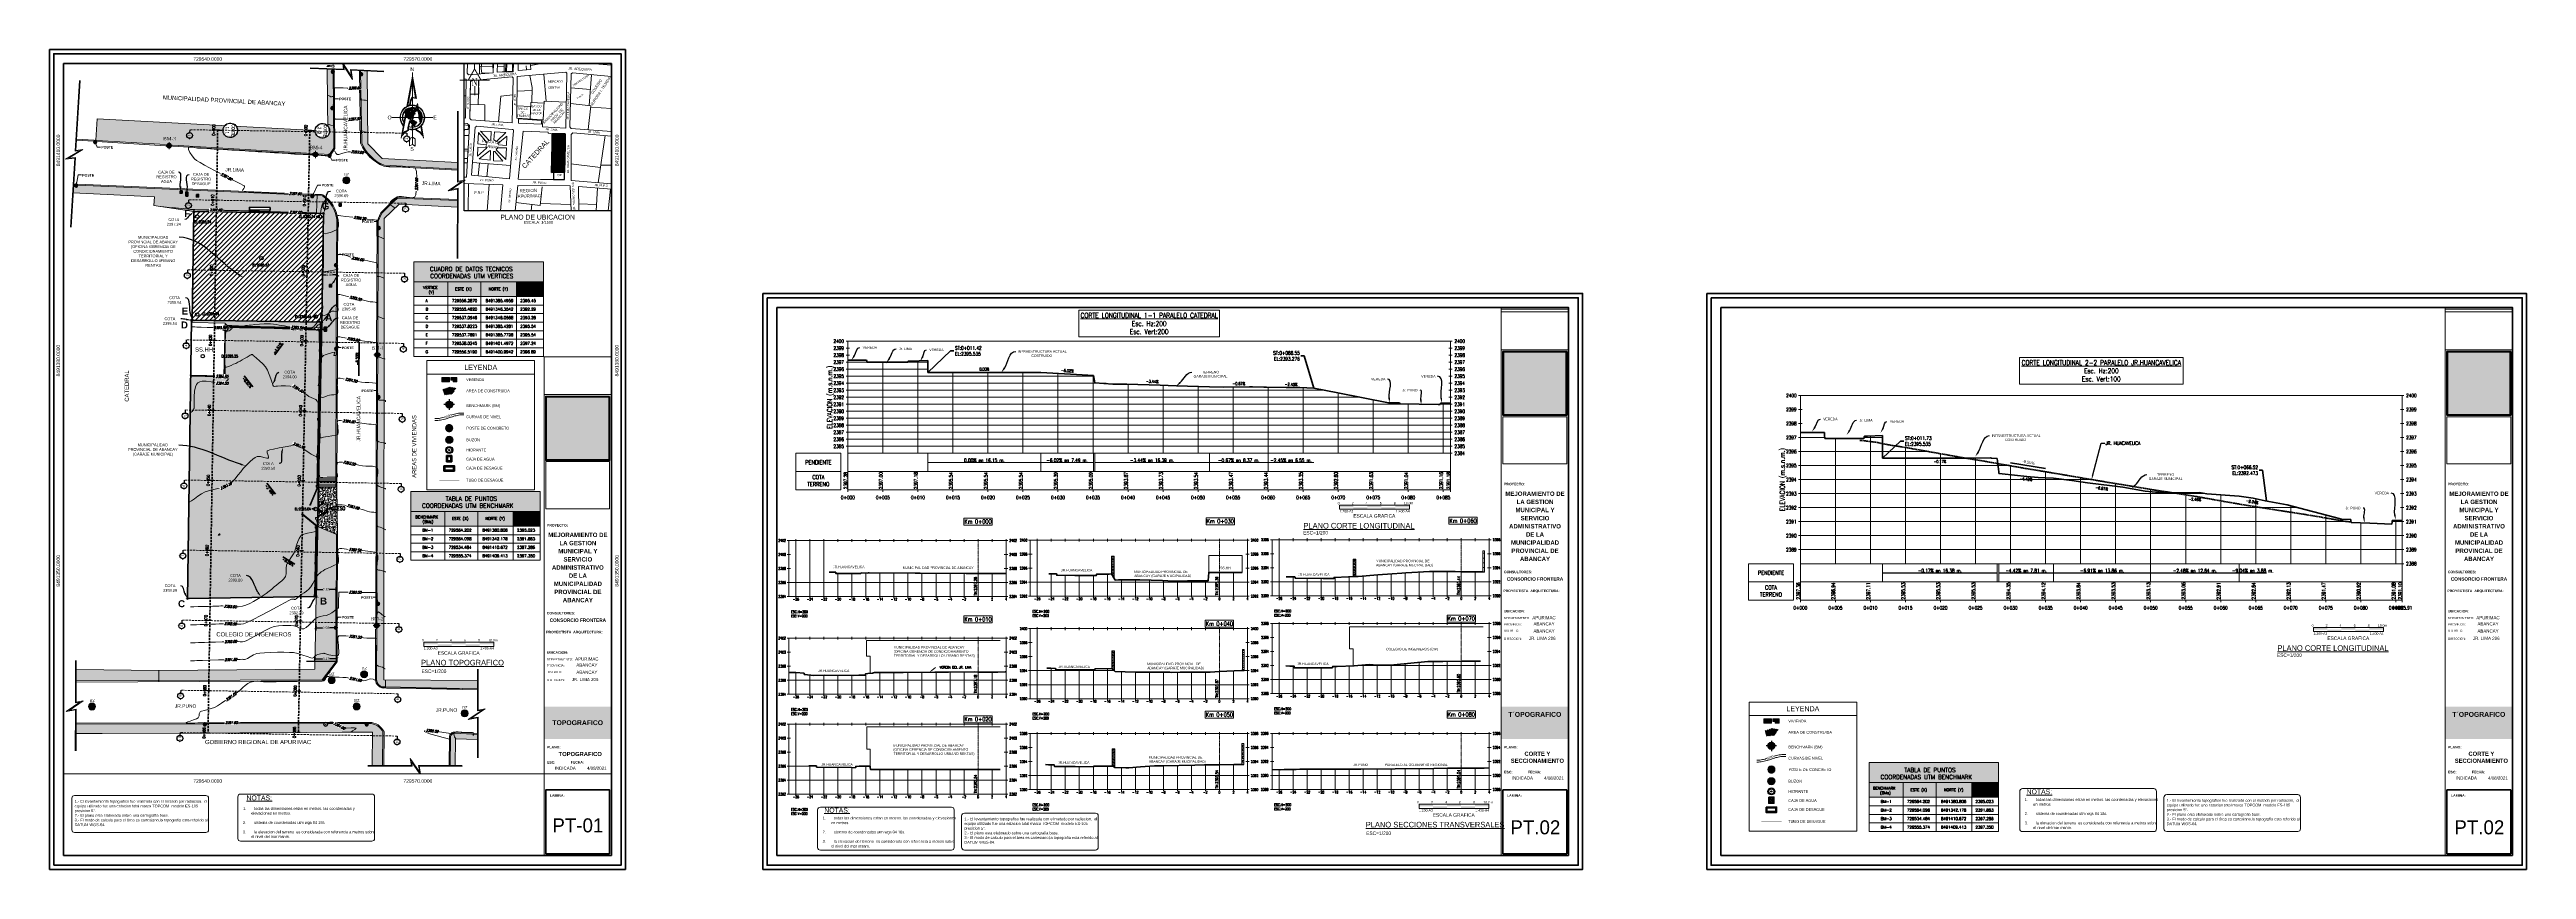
# Paper-space layout 'UBICACION' of a CAD drawing. Header units: metres. Extents: x 2 to 1770, y 1 to 586.
# The model-space entities are those that its viewports show. They can reach past a viewport. Long polylines and large blocks are cut down to what shows.
import ezdxf
from ezdxf import colors
from ezdxf.entities.mleader import LeaderData, LeaderLine
from ezdxf.enums import TextEntityAlignment as Align
from ezdxf.math import Vec2, Vec3

# ---------------------------------------------------------------- set-up
doc = ezdxf.new("R2010")
doc.units = ezdxf.units.M
doc.header["$XCLIPFRAME"] = 2
doc.header["$PDMODE"] = 65
doc.linetypes.add('CENTER', pattern=[2, 1.25, -0.25, 0.25, -0.25])
doc.linetypes.add('HIDDEN', pattern=[0.375, 0.25, -0.125])
for name, color, linetype, lineweight in [('AREA DE EXCAVACION', 5, 'Continuous', 60), ('BLOQUES', 7, 'Continuous', 5), ('CAJA AGUA', 7, 'Continuous', 40), ('CALLES', 5, 'Continuous', 18), ('CATASTRO', 1, 'Continuous', 18), ('COLUMNAS', 5, 'Continuous', 40), ('ESPINAS', 86, 'Continuous', 0), ('Flechas', 1, 'Continuous', 5), ('G-Text', 2, 'Continuous', 15), ('HACH', 7, 'Continuous', 0), ('lotes', 146, 'Continuous', 18), ('MARCOS', 7, 'Continuous', 40), ('MEMBRETE', 251, 'Continuous', 15), ('MUROS', 252, 'Continuous', 50), ('PERIMETRO', 3, 'Continuous', 15), ('T-CERCOS', 7, 'CERCO', 20), ('T-CURVAS DE NIVEL', 7, 'Continuous', 15), ('T-Grilla', 251, 'Continuous', 5), ('T-POLIGONAL', 7, 'Continuous', 20), ('T-POSTE', 7, 'Continuous', 25), ('T-VERTICE', 7, 'Continuous', 20), ('T-VIVIENDA', 7, 'Continuous', 15), ('TEX-2', 5, 'Continuous', 5), ('TEX-3', 12, 'Continuous', 5), ('TEXTO', 255, 'Continuous', 0)]:
    doc.layers.add(name, color=color, linetype=linetype, lineweight=lineweight)
doc.layers.add('AREA DE IMPRECION', color=250, linetype='Continuous', lineweight=0, plot=False)
for name, color, linetype in [('B-VALTOP ROTULO TEXTO', 7, 'Continuous'), ('C-ALIG', 9, 'HIDDEN'), ('C-ROAD-PROF-GRID-GEOM', 5, 'Continuous'), ('C-ROAD-PROF-TEXT', 11, 'Continuous'), ('C-ROAD-PROF-TICK', 7, 'Continuous'), ('C-ROAD-PROF-TITL', 11, 'Continuous'), ('C-ROAD-PROF-TTLB', 5, 'Continuous'), ('C-ROAD-PROF-VTXT', 7, 'Continuous'), ('C-ROAD-SCTN-TEXT', 2, 'Continuous'), ('C-ROAD-SECT-GRID', 7, 'Continuous'), ('C-ROAD-SECT-TEXT', 92, 'Continuous'), ('C-ROAD-SECT-TICK', 7, 'Continuous'), ('C-ROAD-SECT-TITL', 92, 'Continuous'), ('C-ROAD-STAN', 11, 'Continuous'), ('C-TOPO-MAJR', 9, 'Continuous'), ('C-TOPO-MINR', 8, 'Continuous'), ('C-TOPO-TEXT', 7, 'Continuous'), ('DIBUJO', 7, 'Continuous'), ('ESCALA', 7, 'Continuous'), ('ESCALA A1', 7, 'Continuous'), ('ESCALA A3', 7, 'Continuous'), ('G-Bloques', 7, 'Continuous'), ('G-Dim', 4, 'Continuous'), ('G-Formatos', 7, 'Continuous'), ('G-Textos1', 2, 'Continuous'), ('LEYENDA', 7, 'Continuous'), ('LINEAS', 7, 'Continuous'), ('LINEAS DE SECCIÓN', 150, 'HIDDEN'), ('manzanas', 2, 'Continuous'), ('NORTE', 1, 'Continuous'), ('OTROS', 7, 'Continuous'), ('PREDIO URBANO INSCRITO', 4, 'Continuous'), ('ROTULO', 7, 'Continuous'), ('S-ANNO-TEXT', 7, 'Continuous'), ('T-Natural', 94, 'Continuous'), ('TABLA DE PUNTOS', 7, 'Continuous'), ('TEXTO DE SECCIÓN', 11, 'Continuous'), ('Tramas de Dibujo', 7, 'Continuous'), ('Tramas Envolventes', 7, 'Continuous'), ('V-NODE-TEXT', 11, 'Continuous'), ('VERTICES', 3, 'Continuous')]:
    doc.layers.add(name, color=color, linetype=linetype)
doc.styles.add('1. Barrios', font='')
doc.styles.add('2. Barrios', font='')
doc.styles.add('3.5mm', font='romans.shx', dxfattribs={"width": 0.75, "height": 3.5})
doc.styles.add('Arial', font='arial.ttf')
doc.styles.add('Estilo_Generado_3', font='arial.ttf')
doc.styles.add('Estilo_Generado_4', font='')
doc.styles.add('Estilo_Generado_5', font='')
doc.styles.add('Estilo_Generado_6', font='stylu.ttf')
doc.styles.add('Romans', font='romans.shx', dxfattribs={"width": 1.2})
doc.styles.add('ROMANS-SP', font='simplex.shx', dxfattribs={"width": 0.75, "height": 1.8, "bigfont": '@extfont2.shx'})
doc.styles.add('SIMPLEX', font='simplex.shx', dxfattribs={"width": 0.75, "oblique": 20, "height": 1.75})
doc.styles.get("Standard").update_dxf_attribs({"font": 'arial.ttf'})
doc.styles.add('T_CoGo_GMI', font='romand.shx', dxfattribs={"width": 0.75})
doc.styles.add('Tex Numeros', font='')
doc.styles.add('Titulo', font='BRITANIC.TTF')
doc.styles.add('VERTICES', font='sanssb__.ttf')
doc.styles.get('1. Barrios').set_extended_font_data('Codian October Eight')
doc.styles.get('2. Barrios').set_extended_font_data('Muddy Way')
doc.styles.get('Estilo_Generado_4').set_extended_font_data('Arial', bold=True)
doc.styles.get('Estilo_Generado_5').set_extended_font_data('Stylus BT', bold=True)
doc.styles.get('Tex Numeros').set_extended_font_data('Roboto')
doc.linetypes.add('CERCO', pattern='A,0.3,-0.2,["X",Standard,S=0.1,R=0,X=-0.1,Y=-0.06],-0.1', length=0.6)
doc.dimstyles.new('COTA JCCH', dxfattribs={"dimtxt": 1.8, "dimasz": 1.8, "dimexe": 1.8, "dimexo": 0.75, "dimgap": 0.09, "dimtad": 0, "dimtih": 1, "dimtoh": 1, "dimzin": 0, "dimdsep": 46, "dimtxsty": 'Standard', "dimblk": 'ARCHTICK', "dimcen": 0.09, "dimazin": 0, "dimtfac": 1, "dimtix": 1, "dimtofl": 0, "dimtmove": 0, "dimatfit": 3, "dimfxl": 1, "dimtolj": 1, "dimtzin": 0, "dimarcsym": 0})
picture_1 = doc.add_image_def('image1.jpg', size_in_pixel=(643, 432))
picture_2 = doc.add_image_def('image2.jpg', size_in_pixel=(645, 363))
picture_3 = doc.add_image_def('image3.png', size_in_pixel=(1136, 1182))
pattern_1 = [(45, (-364408.48533, -4245174.26467), (-0.280633007746, 0.280633007746), [])]
pattern_2 = [(0, (-12.828, 1.7562), (0, 0.2032), []), (90, (-12.828, 1.7562), (-0.2032, 0.2032), [0.2032, -0.2032])]
pattern_3 = [(50, (-12.828, 1.7562), (0.546554006988, -0.047817256617), [0.05715, -0.62865]), (355, (-12.828, 1.7562), (-0.105730264275, 0.573170535717), [0.04572, -0.50292175251]), (100.4514447, (-12.78245, 1.7522), (0.44082374127, 0.525353255737), [0.0485700264, -0.5342707338]), (46.1842, (-12.828, 1.9086), (0.813237122676, -0.1261269838), [0.085725, -0.942975]), (96.63555761, (-12.7602, 1.8981), (0.712212402155, 0.74227837379), [0.07285506942, -0.80140682448]), (351.18415117, (-12.828, 1.9086), (0.712212402195, 0.74227837376), [0.06857990121, -0.75437919576]), (21, (-12.7518, 1.8705), (0.454843173807, -0.306795594561), [0.05715, -0.62865]), (326, (-12.7518, 1.8705), (0.185406085043, 0.552563898367), [0.04572, -0.50292]), (71.451445, (-12.7139, 1.84493), (0.640249257836, 0.245768306658), [0.0485700264, -0.5342698128]), (37.5, (-12.828, 1.7562), (0.0092658097518, 0.2536651166195), [0, -0.496824, 0, -0.51054, 0, -0.504825]), (7.5, (-12.828, 1.7562), (0.200458987531, 0.300541724454), [0, -0.291084, 0, -0.485394, 0, -0.192405]), (327.5, (-12.99793, 1.7562), (0.4067717855006, -0.017186231978), [0, -0.1905, 0, -0.59436, 0, -0.78867]), (317.5, (-13.07413, 1.7562), (0.444387544158, 0.0762794731), [0, -0.24765, 0, -0.394716, 0, -0.56007])]

# ---------------------------------------------------------------- blocks, each defined once
blk = doc.blocks.new('*U88')
at = {"layer": 'MARCOS', "lineweight": 200}
blk.add_lwpolyline([(-0.1, -0.1), (584.9, -0.1), (584.9, 410.9), (-0.1, 410.9)], close=True, dxfattribs=at)
at = {"layer": 'MARCOS'}
for points in [[(2.9, 2.9), (581.9, 2.9), (581.9, 407.9), (2.9, 407.9)], [(9.9, 9.9), (574.9, 9.9), (574.9, 400.9), (9.9, 400.9)]]:
    blk.add_lwpolyline(points, close=True, dxfattribs=at)
blk = doc.blocks.new('NORTE_01')
at = {"lineweight": 5}
h = blk.add_hatch(color=5, dxfattribs=at)
h.dxf.hatch_style = 1
h.paths.add_polyline_path([(0.1, 101.8), (0.1, 114), (-15.2, 30.7, -0.019179), (-12.8, 31.8)])
h.paths.add_polyline_path([(9, 54.8), (0.1, 55.8), (0.1, 53.8), (11.5, 52.6), (0.1, 114), (0.1, 101.8)])
h = blk.add_hatch(color=5, dxfattribs=at)
h.dxf.hatch_style = 1
h.paths.add_polyline_path([(-10.6, -36.4, -0.047737), (-9.8, -24.9, -0.020596), (-11.8, -24, 0.043961), (-12.8, -35, 0.120654), (-26.9, -45.5), (-21.5, -15.8, -0.029616), (-23.2, -13.2), (-31.3, -57.3, -0.219534)])
h.paths.add_polyline_path([(25.2, -23.4, -0.017461), (23.5, -25.1), (27.2, -46.1, 0.127904), (12.3, -34.7), (11.7, -32.3, -0.014161), (9.8, -32.9), (10.7, -36.2, -0.218039), (31.2, -57.2)])
h.paths.add_polyline_path([(-0.5, 53.9), (0.1, 53.8), (0.1, 55.8), (-1.7, 56, 0.085047), (-8.1, 33.3, -0.01517), (-6, 33.7, -0.077469)])
at = {"layer": 'NORTE', "lineweight": 5}
h = blk.add_hatch(color=256, dxfattribs=at)
h.set_gradient(color1=(0, 0, 255), one_color=1, tint=1)
h.paths.add_polyline_path([(-17, 9.3), (-17, 9.2), (-17, 9), (-17, 9), (-17.1, 8.9), (-17.1, 8.8), (-17.2, 8.8), (-17.2, 8.9), (-17.2, 9), (-17.1, 9.1), (-17.2, 9.2), (-17.3, 9.2), (-17.5, 9.1), (-17.6, 9.1), (-17.6, 9.1), (-17.6, 8.9), (-17.6, 8.8), (-17.5, 8.4), (-17.5, 8), (-17.5, 7.8), (-17.6, 7.7), (-17.6, 7.6), (-17.6, 7.5), (-17.6, 7.3), (-17.6, 7.2), (-17.7, 7), (-17.8, 7), (-17.8, 6.9), (-17.9, 6.8), (-17.8, 6.6), (-17.8, 6.5), (-17.7, 6.3), (-17.7, 6.1), (-17.8, 6.1), (-17.8, 6), (-17.8, 5.8), (-17.8, 5.7), (-17.7, 5.6), (-17.7, 5.4), (-17.7, 5.3), (-17.7, 5.3), (-17.6, 5.2), (-17.6, 5.1), (-17.5, 5), (-17.5, 5), (-17.5, 4.9), (-17.4, 4.9), (-17.3, 4.8), (-17.3, 4.8), (-17.3, 4.7), (-17.3, 4.6), (-17.3, 4.6), (-17.3, 4.5), (-17.2, 4.5), (-17.2, 4.4), (-17.2, 4.3), (-17.2, 4.2), (-17.1, 4.2), (-17.1, 4.1), (-17.1, 4), (-17, 3.9), (-16.9, 3.8), (-16.8, 3.6), (-16.8, 3.5), (-16.7, 3.5), (-16.6, 3.5), (-16.5, 3.6), (-16.5, 3.6), (-16.3, 3.5), (-16.2, 3.4), (-16.1, 3.3), (-16, 3.2), (-15.8, 3.1), (-15.8, 2.8), (-15.6, 2.4), (-15.6, 2), (-15.4, 1.7), (-15.3, 1.6), (-15.2, 1.4), (-15, 1.3), (-14.9, 1.2), (-14.9, 1.1), (-14.9, 1), (-15, 0.9), (-15.1, 0.9), (-15.1, 0.8), (-15.1, 0.7), (-15.1, 0.7), (-15, 0.6), (-14.8, 0.5), (-14.7, 0.5), (-14.6, 0.4), (-14.6, 0.2), (-14.6, 0.1), (-14.6, 0), (-14.5, 0.1), (-14.5, 0.1), (-14.5, 0.2), (-14.4, 0.3), (-14.4, 0.3), (-14.3, 0.2), (-14.3, 0.1), (-14.3, 0), (-14.3, -0.1), (-14.3, -0.2), (-14.3, -0.3), (-14.2, -0.3), (-14.1, -0.3), (-14.1, -0.2), (-14, -0.2), (-13.9, -0.3), (-13.8, -0.2), (-13.8, -0.1), (-13.9, 0), (-14, 0.1), (-14, 0.2), (-14, 0.3), (-14.1, 0.4), (-14.2, 0.5), (-14.3, 0.6), (-14.4, 0.7), (-14.4, 0.8), (-14.5, 0.9), (-14.5, 1), (-14.6, 1.1), (-14.7, 1.4), (-14.8, 1.5), (-14.9, 1.6), (-15, 1.7), (-15.1, 1.8), (-15.1, 1.9), (-15.1, 2.1), (-15.2, 2.2), (-15.2, 2.4), (-15.1, 2.5), (-15, 2.4), (-14.9, 2.4), (-14.8, 2.4), (-14.7, 2.3), (-14.5, 2.3), (-14.5, 2.1), (-14.4, 2), (-14.2, 2), (-14.2, 1.8), (-14.3, 1.7), (-14.3, 1.5), (-14.2, 1.3), (-14.1, 1.2), (-13.9, 1), (-13.7, 0.8), (-13.6, 0.6), (-13.3, 0.3), (-13.2, 0), (-12.8, -0.4), (-12.4, -0.8), (-12.1, -1.2), (-12.1, -1.4), (-12, -1.8), (-11.9, -2.2), (-11.6, -2.6), (-11.4, -2.8), (-11.1, -2.9), (-10.8, -3.1), (-10.6, -3.1), (-10.4, -3.2), (-10.2, -3.4), (-10, -3.5), (-9.9, -3.5), (-9.7, -3.5), (-9.6, -3.6), (-9.5, -3.7), (-9.2, -3.8), (-9.1, -3.9), (-8.9, -4), (-8.7, -4), (-8.5, -4), (-8.4, -3.9), (-8.3, -3.8), (-8.1, -3.8), (-8, -3.8), (-7.9, -3.8), (-7.8, -3.9), (-7.7, -3.9), (-7.6, -3.9), (-7.6, -3.9), (-7.5, -3.8), (-7.5, -3.8), (-7.5, -3.7), (-7.4, -3.6), (-7.3, -3.5), (-7.2, -3.5), (-7.1, -3.5), (-7.1, -3.7), (-7.1, -3.8), (-7.2, -3.9), (-7.3, -3.9), (-7.3, -4), (-7.3, -4.1), (-7.2, -4.3), (-7.1, -4.4), (-7, -4.5), (-6.9, -4.6), (-6.6, -4.8), (-6.4, -4.8), (-6.3, -4.8), (-6.2, -4.8), (-6.2, -4.8), (-6.2, -4.9), (-6, -4.9), (-5.9, -4.9), (-5.8, -4.9), (-5.6, -5), (-5.5, -5), (-5.4, -5), (-5.4, -5), (-5.3, -4.9), (-5.2, -5), (-5.2, -5.1), (-5.2, -5.1), (-5.2, -5.2), (-5.2, -5.3), (-5.1, -5.4), (-4.9, -5.5), (-4.7, -5.6), (-4.5, -5.6), (-4.4, -5.7), (-4.5, -5.9), (-4.6, -6), (-4.6, -6.2), (-4.5, -6.2), (-4.5, -6.3), (-4.4, -6.4), (-4.3, -6.3), (-4.2, -6.2), (-4.1, -6.2), (-3.9, -6.4), (-3.9, -6.5), (-3.8, -6.5), (-3.8, -6.6), (-3.8, -6.7), (-3.7, -6.7), (-3.6, -6.8), (-3.6, -6.9), (-3.6, -7), (-3.5, -7), (-3.3, -6.9), (-3.2, -6.9), (-3, -6.9), (-2.9, -7), (-2.9, -7), (-2.9, -7.1), (-2.9, -7.1), (-2.8, -7.1), (-2.7, -7.2), (-2.7, -7.2), (-2.6, -7.3), (-2.4, -7.2), (-2.4, -7.1), (-2.4, -7), (-2.4, -7), (-2.5, -6.9), (-2.4, -6.8), (-2.3, -6.8), (-2.2, -6.8), (-2.2, -6.7), (-2.1, -6.7), (-2.1, -6.6), (-2, -6.6), (-1.9, -6.7), (-1.8, -6.7), (-1.7, -6.7), (-1.7, -6.8), (-1.7, -6.9), (-1.6, -6.8), (-1.6, -6.8), (-1.5, -6.9), (-1.6, -6.9), (-1.7, -7), (-1.7, -7.1), (-1.6, -7.2), (-1.6, -7.2), (-1.6, -7.3), (-1.6, -7.4), (-1.8, -7.4), (-1.9, -7.4), (-2.1, -7.5), (-2.1, -7.6), (-2.1, -7.7), (-2.2, -7.5), (-2.2, -7.5), (-2.4, -7.7), (-2.5, -8), (-2.6, -8.2), (-2.8, -8.2), (-3, -8.4), (-3, -8.6), (-3.1, -8.7), (-3.2, -8.7), (-3.4, -8.8), (-3.4, -8.9), (-3.4, -9.1), (-3.2, -9.1), (-3.2, -9.2), (-3.2, -9.5), (-3.2, -9.7), (-3.2, -9.8), (-3.2, -9.8), (-3.1, -9.8), (-3.1, -9.9), (-3.2, -9.9), (-3.2, -9.9), (-3.3, -10), (-3.2, -10.1), (-3.2, -10.2), (-3.1, -10.2), (-3.1, -10.2), (-3.2, -10.3), (-3.2, -10.4), (-3.2, -10.4), (-3.3, -10.5), (-3.3, -10.5), (-3.4, -10.6), (-3.4, -10.6), (-3.4, -10.7), (-3.5, -10.7), (-3.6, -10.7), (-3.6, -10.8), (-3.6, -10.9), (-3.7, -10.9), (-3.7, -11), (-3.8, -11.1), (-3.8, -11.2), (-3.8, -11.3), (-3.8, -11.5), (-4.1, -11.6), (-4.3, -11.8), (-4.4, -11.8), (-4.5, -11.9), (-4.5, -12), (-4.5, -12.2), (-4.5, -12.3), (-4.5, -12.4), (-4.4, -12.5), (-4.3, -12.5), (-4.2, -12.4), (-4.1, -12.3), (-4.1, -12.4), (-4, -12.4), (-4, -12.6), (-4.1, -12.6), (-4.1, -12.7), (-4.1, -12.8), (-4.2, -12.8), (-4.3, -12.8), (-4.4, -12.9), (-4.6, -13.1), (-4.6, -13.2), (-4.6, -13.3), (-4.5, -13.4), (-4.5, -13.5), (-4.5, -13.6), (-4.6, -13.6), (-4.6, -13.7), (-4.5, -13.7), (-4.3, -13.7), (-4.2, -13.9), (-4, -14.1), (-3.8, -14.3), (-3.6, -14.6), (-3.4, -14.8), (-3.4, -15), (-3.3, -15.1), (-3.3, -15.2), (-3.2, -15.2), (-3.2, -15.3), (-3.2, -15.4), (-3.1, -15.5), (-3, -15.5), (-3, -15.6), (-3, -15.7), (-2.9, -15.8), (-2.9, -15.9), (-2.9, -16), (-3, -16), (-3, -16), (-3, -16.1), (-3, -16.3), (-2.9, -16.3), (-2.8, -16.4), (-2.7, -16.5), (-2.6, -16.6), (-2.5, -16.7), (-2.3, -16.8), (-2, -16.9), (-1.8, -17), (-1.5, -17.2), (-1.2, -17.3), (-1.1, -17.3), (-1, -17.4), (-0.9, -17.4), (-0.9, -17.5), (-0.9, -17.6), (-0.7, -17.6), (-0.5, -17.7), (-0.5, -17.8), (-0.5, -17.9), (-0.4, -17.9), (-0.4, -18.1), (-0.4, -18.7), (-0.4, -19), (-0.6, -19.4), (-0.6, -19.6), (-0.6, -19.9), (-0.6, -20.1), (-0.6, -20.3), (-0.7, -20.6), (-0.8, -20.8), (-0.7, -21), (-0.9, -21.1), (-0.9, -21.4), (-0.9, -21.7), (-0.9, -22), (-1, -22.2), (-1.1, -22.5), (-1.2, -22.6), (-1.3, -22.7), (-1.3, -22.8), (-1.3, -22.9), (-1.5, -22.9), (-1.5, -23), (-1.4, -23), (-1.4, -23.1), (-1.4, -23.2), (-1.3, -23.3), (-1.4, -23.4), (-1.4, -23.5), (-1.5, -23.6), (-1.5, -23.7), (-1.5, -23.8), (-1.6, -23.9), (-1.7, -24), (-1.7, -24.2), (-1.6, -24.3), (-1.5, -24.2), (-1.5, -24.1), (-1.5, -24.1), (-1.4, -23.9), (-1.3, -23.9), (-1.2, -23.9), (-1.1, -24), (-1.1, -24.1), (-1.1, -24.1), (-1.1, -24.2), (-1.2, -24.2), (-1.3, -24.3), (-1.2, -24.4), (-1.1, -24.4), (-1.2, -24.5), (-1.3, -24.6), (-1.4, -24.6), (-1.4, -24.7), (-1.5, -24.8), (-1.6, -24.8), (-1.6, -24.7), (-1.7, -24.7), (-1.8, -24.7), (-1.8, -24.8), (-1.8, -24.9), (-1.7, -24.9), (-1.6, -25), (-1.6, -25), (-1.5, -25), (-1.4, -25.1), (-1.4, -25.1), (-1.5, -25.2), (-1.5, -25.2), (-1.6, -25.3), (-1.6, -25.3), (-1.5, -25.4), (-1.5, -25.5), (-1.5, -25.6), (-1.6, -25.7), (-1.7, -25.7), (-1.8, -25.7), (-1.8, -25.7), (-1.8, -25.8), (-1.6, -25.8), (-1.4, -25.8), (-1.4, -25.8), (-1.3, -25.8), (-1.2, -25.8), (-1.2, -25.8), (-1.1, -25.8), (-1, -25.8), (-1, -25.9), (-0.9, -25.9), (-0.7, -25.9), (-0.7, -25.9), (-0.6, -25.9), (-0.5, -25.9), (-0.4, -25.9), (-0.4, -25.9), (-0.4, -26), (-0.4, -26.1), (-0.5, -26.1), (-0.5, -26.2), (-0.2, -26.2), (-0.1, -26.1), (-0.1, -26.1), (-0.1, -26.3), (0.1, -26.3), (0.3, -26.2), (0.5, -26.2), (0.7, -26.2), (0.7, -26.1), (0.4, -26), (0.3, -25.9), (0.3, -25.7), (0.3, -25.5), (0.5, -25.3), (0.7, -25.3), (0.8, -25.2), (1, -25.1), (0.9, -24.9), (0.8, -24.9), (0.6, -24.8), (0.5, -24.8), (0.5, -24.8), (0.5, -24.7), (0.7, -24.7), (0.7, -24.7), (0.8, -24.6), (1, -24.6), (1.1, -24.5), (1.2, -24.4), (1.3, -24.4), (1.3, -24.3), (1.3, -24.2), (1.3, -24.1), (1.4, -24.2), (1.5, -24.1), (1.7, -24.1), (1.7, -24), (1.6, -24), (1.5, -24), (1.3, -24), (1.3, -23.8), (1.3, -23.7), (1.4, -23.7), (1.5, -23.7), (1.7, -23.7), (1.8, -23.7), (2.1, -23.7), (2.2, -23.6), (2.6, -23.5), (2.7, -23.4), (2.9, -23.3), (2.9, -23.1), (3.4, -23.2), (3.5, -23.1), (3.6, -23.1), (3.8, -23.1), (3.8, -22.9), (3.9, -22.8), (4.1, -22.7), (4.1, -22.6), (4.2, -22.4), (4.2, -22.2), (4.4, -22.2), (4.9, -22.1), (5.2, -21.9), (5.4, -21.7), (5.6, -21.6), (5.7, -21.3), (5.9, -21.1), (6, -21), (6.3, -20.9), (6.4, -20.8), (6.6, -20.6), (6.7, -20.4), (6.9, -20.3), (6.9, -20), (7.1, -19.7), (7.4, -19.4), (7.9, -19.1), (8.5, -18.9), (9, -18.7), (9.2, -18.6), (9.8, -18.2), (10, -17.9), (10.3, -17.4), (10.5, -17), (10.7, -16.3), (10.7, -15.7), (10.9, -15.5), (11, -15.4), (11.2, -15.2), (11.3, -15), (11.4, -14.8), (11.8, -14.4), (12.1, -14.1), (12.3, -13.8), (12.3, -13.4), (12.3, -13.1), (12.1, -12.9), (11.8, -12.9), (11.7, -12.9), (11.4, -12.7), (11.1, -12.5), (10.9, -12.3), (10.6, -12.3), (10.2, -12.3), (9.9, -12.3), (9.8, -12.2), (9.5, -12.2), (9.3, -12.2), (9.2, -12.4), (9, -12.3), (9.1, -12.2), (9.1, -12.1), (9, -12), (8.9, -12), (8.6, -11.8), (8.3, -11.7), (8, -11.7), (7.8, -11.8), (7.7, -11.9), (7.5, -12), (7.2, -12.1), (7, -12.1), (6.9, -12), (6.8, -11.9), (6.6, -11.9), (6.5, -12), (6.4, -11.9), (6.5, -11.7), (6.8, -11.5), (7, -11.4), (7.1, -11.2), (7.3, -11), (7.4, -11), (7.1, -10.7), (6.9, -10.5), (6.8, -10), (6.5, -9.8), (6.2, -9.6), (5.8, -9.5), (5.4, -9.4), (4.9, -9.4), (4.6, -9.3), (4.4, -9.2), (3.9, -8.7), (3.8, -8.6), (3.5, -8.5), (3.3, -8.4), (3.1, -8.5), (3, -8.5), (3, -8.3), (3.1, -8.3), (3.1, -8.2), (3.1, -8.1), (3, -8), (3.1, -7.9), (3, -7.7), (2.9, -7.6), (2.6, -7.6), (2.2, -7.6), (2.1, -7.7), (1.8, -7.8), (1.6, -7.8), (1.3, -7.7), (1, -7.7), (0.6, -7.6), (0.4, -7.6), (0.2, -7.5), (-0.1, -7.3), (-0.2, -7.3), (-0.3, -7.2), (-0.3, -7.2), (-0.3, -7.1), (-0.4, -7), (-0.5, -7), (-0.6, -7.1), (-0.6, -7.2), (-0.5, -7.2), (-0.5, -7.3), (-0.4, -7.4), (-0.5, -7.4), (-0.6, -7.4), (-0.7, -7.5), (-0.8, -7.5), (-0.9, -7.5), (-1, -7.6), (-1, -7.7), (-0.9, -7.7), (-0.8, -7.8), (-0.8, -7.9), (-0.8, -8.1), (-0.8, -8.2), (-0.9, -8.2), (-1, -8.2), (-1.1, -8.1), (-1.1, -8.1), (-1.2, -7.9), (-1.2, -7.8), (-1.1, -7.7), (-1, -7.6), (-1, -7.6), (-1.1, -7.5), (-1.2, -7.4), (-1.1, -7.3), (-1.1, -7.2), (-0.9, -7.2), (-0.8, -7.1), (-0.8, -7), (-0.9, -7), (-1, -7), (-1.1, -7), (-1.2, -7.1), (-1.2, -7.2), (-1.3, -7.2), (-1.3, -7.2), (-1.4, -7.2), (-1.3, -7.1), (-1.3, -7), (-1.3, -7), (-1.3, -6.9), (-1.4, -6.7), (-1.5, -6.6), (-1.6, -6.5), (-1.8, -6.5), (-1.9, -6.5), (-2, -6.4), (-2.2, -6.5), (-2.3, -6.5), (-2.3, -6.6), (-2.5, -6.6), (-2.6, -6.7), (-2.7, -6.7), (-2.8, -6.8), (-2.9, -6.7), (-3, -6.7), (-3.1, -6.7), (-3.1, -6.7), (-3.2, -6.6), (-3.2, -6.6), (-3.2, -6.5), (-3.3, -6.4), (-3.3, -6.4), (-3.6, -6.1), (-3.8, -5.9), (-3.8, -5.8), (-3.8, -5.6), (-3.8, -5.3), (-3.8, -5), (-3.8, -4.8), (-3.7, -4.8), (-3.7, -4.7), (-3.6, -4.5), (-3.7, -4.3), (-3.7, -4.3), (-3.9, -4.3), (-3.9, -4.2), (-4, -4.2), (-4, -4.1), (-4, -4.1), (-4.1, -4), (-4.2, -4), (-4.5, -4), (-4.8, -4), (-5, -4), (-5.2, -4), (-5.5, -4), (-5.7, -4), (-5.9, -4.1), (-6.1, -4.2), (-6.3, -4.2), (-6.4, -4.2), (-6.5, -4.2), (-6.5, -4), (-6.4, -4), (-6.2, -4), (-6.1, -3.9), (-6, -3.7), (-5.8, -3.5), (-5.8, -3.4), (-5.7, -3.1), (-5.6, -2.9), (-5.6, -2.8), (-5.5, -2.8), (-5.3, -2.9), (-5.3, -2.5), (-5.3, -2.4), (-5.3, -2.2), (-5.2, -2.1), (-5.1, -2), (-5.1, -1.9), (-5.1, -1.8), (-5.4, -1.7), (-5.6, -1.7), (-5.9, -1.7), (-6.1, -1.8), (-6.4, -1.9), (-6.5, -2.1), (-6.5, -2.2), (-6.4, -2.3), (-6.3, -2.4), (-6.3, -2.6), (-6.5, -2.6), (-6.7, -2.7), (-6.9, -2.9), (-7, -3), (-7.2, -3), (-7.5, -3), (-7.7, -3), (-7.8, -3), (-7.9, -3), (-8.1, -2.9), (-8.3, -2.8), (-8.4, -2.8), (-8.5, -2.7), (-8.6, -2.5), (-8.9, -2.1), (-9.1, -1.8), (-9.2, -1.5), (-9.2, -0.8), (-9.2, -0.3), (-9, 0), (-9, 0.2), (-9, 0.4), (-9, 0.6), (-8.9, 0.9), (-8.6, 1.3), (-8.2, 1.6), (-8, 1.7), (-7.7, 2), (-7.5, 2.1), (-7.3, 2.1), (-7.2, 2), (-7.2, 1.8), (-7.1, 1.8), (-6.9, 1.8), (-6.7, 1.7), (-6.7, 1.6), (-6.5, 1.5), (-6.3, 1.5), (-6.3, 1.6), (-6.2, 1.6), (-6, 1.8), (-6, 2), (-5.9, 2.1), (-5.4, 2.1), (-5.2, 2.1), (-4.7, 2.1), (-4.5, 2), (-4.2, 1.9), (-3.7, 1.9), (-3.4, 1.8), (-3.4, 1.6), (-3.3, 1.4), (-3.3, 1.1), (-3.3, 0.9), (-3.3, 0.7), (-3.1, 0.5), (-2.9, 0.3), (-2.8, 0.2), (-2.6, 0.3), (-2.4, 0.7), (-2.5, 1), (-2.6, 1.4), (-2.7, 1.6), (-2.8, 2), (-2.8, 2.2), (-2.7, 2.7), (-2.6, 2.9), (-2.4, 3), (-2.3, 3.1), (-2.1, 3.1), (-2, 3.1), (-2, 3.3), (-1.9, 3.4), (-1.8, 3.5), (-1.8, 3.5), (-1.6, 3.5), (-1.4, 3.6), (-1.3, 3.7), (-1.2, 3.8), (-1.1, 3.9), (-0.9, 3.9), (-0.8, 4), (-0.8, 4), (-0.9, 4.2), (-0.8, 4.2), (-0.7, 4.3), (-0.7, 4.3), (-0.6, 4.5), (-0.6, 4.6), (-0.7, 4.9), (-0.8, 4.9), (-0.8, 5.1), (-0.8, 5.5), (-0.6, 5.5), (-0.3, 5.8), (0, 6.1), (0.1, 6.3), (0.1, 6.6), (0, 6.7), (0.4, 6.9), (0.7, 7), (1.1, 6.9), (1.4, 6.9), (1.5, 7), (1.4, 7.3), (1.3, 7.4), (1.3, 7.7), (1.4, 7.8), (1.5, 7.9), (1.8, 8.1), (2, 8.2), (2.1, 8.3), (2.5, 8.4), (2.6, 8.4), (2.8, 8.4), (2.7, 8.5), (2.8, 8.6), (3.1, 8.7), (3.3, 8.7), (3.5, 8.7), (3.4, 8.5), (3.2, 8.4), (3.2, 8.2), (3.2, 8.1), (3.3, 7.9), (3.5, 8), (3.9, 8.2), (4.2, 8.4), (4.5, 8.5), (4.8, 8.7), (5, 8.9), (5.3, 8.9), (5.5, 9.1), (5.4, 9.2), (5.3, 9.3), (5.1, 9.3), (5, 9.2), (4.8, 9), (4.7, 8.9), (4.4, 8.9), (4.1, 9), (3.8, 9.1), (3.7, 9.3), (3.6, 9.4), (3.6, 9.6), (3.6, 9.7), (3.7, 9.8), (3.7, 9.9), (3.6, 9.9), (3.5, 9.9), (3.4, 9.8), (3.3, 9.7), (3.2, 9.6), (3.1, 9.5), (3, 9.4), (2.9, 9.4), (2.9, 9.6), (2.9, 9.8), (3.1, 9.9), (3.3, 10.2), (3.4, 10.4), (3.5, 10.4), (3.6, 10.5), (3.5, 10.5), (3.3, 10.5), (3, 10.5), (2.7, 10.4), (2.3, 10.2), (2, 10.1), (1.7, 9.8), (1.5, 9.6), (1.3, 9.5), (1.3, 9.5), (1.3, 9.6), (1.3, 9.7), (1.5, 9.8), (1.7, 10), (1.9, 10.3), (2, 10.4), (2.3, 10.6), (2.6, 10.7), (3.1, 10.9), (3.8, 11), (4.3, 11.1), (5, 11), (5.4, 11), (5.9, 11.5), (6.4, 11.5), (6.6, 11.5), (6.9, 11.7), (6.9, 11.9), (6.8, 12.2), (6.8, 12.4), (6.6, 12.4), (6.5, 12.4), (6.4, 12.4), (6.4, 12.5), (6.3, 12.7), (6.2, 12.7), (6.1, 12.7), (6, 12.7), (5.9, 12.6), (5.7, 12.5), (5.6, 12.4), (5.5, 12.4), (5.3, 12.4), (5.3, 12.5), (5.4, 12.6), (5.5, 12.6), (5.5, 12.6), (5.6, 12.6), (5.6, 12.7), (5.6, 12.7), (5.7, 12.7), (5.8, 12.8), (5.9, 12.8), (6, 12.9), (6, 13), (6, 13), (5.9, 13.1), (5.7, 13.1), (5.6, 13.2), (5.5, 13.2), (5.3, 13.2), (5.1, 13.2), (5.1, 13.3), (5.1, 13.4), (5.1, 13.4), (5, 13.5), (4.9, 13.6), (4.9, 13.7), (4.8, 13.7), (4.7, 13.7), (4.6, 13.7), (4.6, 13.8), (4.5, 13.9), (4.5, 13.9), (4.4, 14), (4.5, 14), (4.5, 14), (4.6, 14), (4.7, 14.1), (4.7, 14.1), (4.7, 14.2), (4.7, 14.2), (4.6, 14.3), (4.6, 14.3), (4.5, 14.3), (4.5, 14.4), (4.6, 14.4), (4.6, 14.4), (4.6, 14.4), (4.6, 14.5), (4.6, 14.5), (4.5, 14.5), (4.5, 14.6), (4.4, 14.6), (4.3, 14.8), (4.2, 14.8), (4.1, 14.8), (4.1, 14.9), (4.2, 14.9), (4.2, 14.9), (4.1, 15), (3.8, 15.4), (3.6, 15.6), (3.5, 15.6), (3.5, 15.5), (3.5, 15.3), (3.5, 15.2), (3.4, 15.2), (3.3, 15.1), (3.1, 15), (3, 14.9), (2.8, 14.9), (2.6, 14.8), (2.4, 14.7), (2.3, 14.9), (2, 15), (1.8, 15.2), (1.8, 15.4), (1.7, 15.7), (1.7, 15.9), (1.8, 15.9), (1.8, 16), (1.7, 16), (1.6, 16), (1.3, 16.1), (1.3, 16.2), (1.1, 16.2), (1, 16.2), (0.9, 16.4), (0.8, 16.5), (0.6, 16.7), (0.3, 16.8), (0.1, 16.7), (0, 16.7), (-0.3, 16.7), (-0.6, 16.8), (-0.8, 16.8), (-1.1, 16.8), (-1.3, 16.8), (-1.4, 16.7), (-1.4, 16.6), (-1.2, 16.5), (-1.2, 16.4), (-1.2, 16.2), (-1.3, 16.2), (-1.4, 16.1), (-1.2, 16), (-1.1, 15.8), (-1.2, 15.7), (-1.2, 15.6), (-1.3, 15.5), (-1.4, 15.4), (-1.4, 15.3), (-1.5, 15.2), (-1.6, 15), (-1.4, 14.8), (-1.3, 14.8), (-1, 14.7), (-0.9, 14.5), (-0.8, 14.3), (-0.8, 13.9), (-1, 13.6), (-1.3, 13.5), (-1.6, 13.3), (-1.8, 13.3), (-1.9, 13.1), (-2, 13), (-1.9, 12.9), (-1.8, 12.8), (-1.8, 12.4), (-1.7, 12.2), (-1.7, 12), (-1.7, 11.8), (-1.7, 11.6), (-1.9, 11.5), (-2.1, 11.5), (-2.4, 11.6), (-2.6, 11.8), (-2.9, 12.1), (-3, 12.4), (-3, 12.8), (-3, 13), (-3, 13.4), (-3.5, 13.4), (-3.9, 13.4), (-4.1, 13.4), (-4.5, 13.5), (-4.9, 13.5), (-5, 13.7), (-5.4, 14), (-5.9, 14.1), (-6.3, 14.2), (-6.5, 14.1), (-6.7, 14.1), (-6.8, 14.3), (-6.8, 14.6), (-6.9, 14.8), (-7.2, 14.8), (-7.4, 14.8), (-7.5, 15.1), (-7.5, 15.4), (-7.3, 15.9), (-7, 16.2), (-6.7, 16.5), (-6.3, 16.8), (-5.8, 17), (-5.5, 17.2), (-5, 17.5), (-4.8, 17.6), (-4.6, 17.8), (-4.6, 17.9), (-4.8, 17.9), (-5.1, 18), (-5.3, 18), (-5.4, 18.1), (-5.6, 18.2), (-5.7, 18.2), (-5.7, 18.3), (-5.5, 18.4), (-5.4, 18.3), (-5, 18.2), (-4.9, 18.1), (-4.8, 18.1), (-4.5, 18.2), (-4.4, 18.3), (-4.2, 18.4), (-4.3, 18.5), (-4.4, 18.5), (-4.5, 18.6), (-4.3, 18.7), (-4, 18.7), (-3.9, 18.7), (-3.9, 18.6), (-3.8, 18.6), (-3.6, 18.6), (-3.5, 18.6), (-3.4, 18.6), (-3.4, 18.6), (-3.5, 18.7), (-3.6, 18.7), (-3.7, 18.8), (-3.7, 18.8), (-3.6, 18.9), (-3.5, 18.8), (-3.3, 18.8), (-3.2, 18.7), (-3.1, 18.7), (-2.9, 18.8), (-2.8, 18.8), (-2.7, 18.9), (-2.6, 19), (-2.5, 19.2), (-2.6, 19.3), (-2.8, 19.4), (-2.9, 19.5), (-2.9, 19.7), (-2.7, 19.8), (-2.6, 19.8), (-2.8, 20), (-3, 20.1), (-3.2, 20.1), (-3.6, 20.1), (-3.8, 20.1), (-3.9, 20), (-3.8, 19.9), (-3.6, 19.8), (-3.5, 19.7), (-3.5, 19.6), (-3.5, 19.5), (-3.5, 19.4), (-3.7, 19.3), (-3.9, 19.3), (-4.1, 19.2), (-4.2, 19.2), (-4.3, 19.2), (-4.3, 19.1), (-4.4, 19), (-4.5, 18.9), (-4.7, 19), (-4.7, 19.1), (-4.8, 19.3), (-4.8, 19.5), (-4.8, 19.6), (-4.9, 19.7), (-5, 19.8), (-5.1, 19.8), (-5.2, 19.7), (-5.3, 19.6), (-5.3, 19.5), (-5.4, 19.4), (-5.6, 19.4), (-5.7, 19.6), (-5.7, 19.8), (-5.7, 19.9), (-5.9, 20), (-6.2, 19.9), (-6.3, 19.7), (-6.4, 19.6), (-6.5, 19.7), (-6.6, 19.6), (-6.7, 19.6), (-6.6, 19.4), (-6.7, 19.3), (-6.8, 19.2), (-6.9, 19.2), (-7.1, 19.1), (-7.3, 19.1), (-7.3, 18.9), (-7.3, 18.7), (-7.4, 18.6), (-7.5, 18.7), (-7.6, 18.7), (-7.6, 18.9), (-7.6, 19), (-7.7, 19.1), (-7.9, 19.2), (-8.1, 19.2), (-8.2, 19.2), (-8.2, 19.1), (-8.2, 19.1), (-8.1, 19.1), (-8, 19), (-8, 18.9), (-8.1, 18.9), (-8.6, 18.9), (-8.8, 18.9), (-9, 18.8), (-9.2, 18.8), (-9.2, 18.8), (-9.4, 18.7), (-9.6, 18.7), (-9.7, 18.8), (-9.9, 18.8), (-10, 18.8), (-10, 18.7), (-10.3, 18.8), (-10.4, 18.8), (-10.6, 18.8), (-10.8, 18.7), (-10.9, 18.7), (-11, 18.7), (-11, 18.6), (-11.1, 18.5), (-11.2, 18.5), (-11.3, 18.5), (-11.3, 18.4), (-11.3, 18.3), (-11.2, 18.2), (-11.3, 18.1), (-11.3, 18.1), (-11.4, 18), (-11.5, 18), (-11.5, 18.1), (-11.5, 18.2), (-11.5, 18.3), (-11.5, 18.3), (-11.7, 18.4), (-11.7, 18.4), (-11.9, 18.4), (-12, 18.5), (-12.2, 18.4), (-12.4, 18.3), (-12.7, 18.2), (-13.2, 18.1), (-13.4, 18.2), (-13.4, 18.3), (-13.3, 18.4), (-13.3, 18.5), (-13.8, 18.5), (-14.9, 18.4), (-15.4, 18.4), (-15.6, 18.3), (-15.8, 18.2), (-15.8, 18.3), (-15.9, 18.3), (-16, 18.2), (-16.1, 18.1), (-16.3, 18.1), (-16.4, 18.1), (-16.4, 18.3), (-16.5, 18.3), (-16.6, 18.2), (-16.8, 18), (-17, 17.9), (-17.2, 17.8), (-17.5, 17.7), (-17.9, 17.5), (-18.4, 17.2), (-18.4, 17), (-19, 16.8), (-19.2, 16.9), (-19.6, 16.8), (-19.9, 16.7), (-20.7, 16.3), (-21.1, 15.9), (-21.5, 15.3), (-21.9, 14.9), (-22.2, 14.4), (-22.5, 13.9), (-22.6, 13.7), (-22.7, 13.6), (-22.8, 13.4), (-22.9, 13.3), (-23, 13.1), (-23.1, 12.8), (-23.3, 12.5), (-23.5, 12.2), (-23.6, 12), (-23.8, 11.7), (-23.9, 11.5), (-23.9, 11.2), (-23.8, 11.1), (-23.8, 10.9), (-23.7, 10.7), (-23.6, 10.8), (-23.5, 11), (-23.5, 11.1), (-23.5, 11.1), (-23.4, 11.2), (-23.4, 11.3), (-23.2, 11.4), (-23.1, 11.5), (-23, 11.7), (-22.8, 12.1), (-22.7, 12.2), (-22.7, 12.3), (-22.6, 12.3), (-22.6, 12.3), (-22.6, 12.2), (-22.5, 12.2), (-22.4, 12.2), (-22.3, 12.4), (-22.2, 12.5), (-22.1, 12.5), (-22.1, 12.7), (-22.1, 12.8), (-22, 12.9), (-21.9, 12.9), (-21.9, 13), (-21.9, 13), (-21.7, 13), (-21.5, 13), (-21.1, 13), (-20.8, 13.1), (-20.6, 13), (-20.4, 13), (-20.1, 13), (-19.6, 13), (-19.4, 12.9), (-19.3, 12.9), (-19.3, 12.7), (-19.3, 12.6), (-19.3, 12.5), (-19.2, 12.4), (-19.1, 12.4), (-19.1, 12.2), (-19.1, 12.1), (-19.1, 12.1), (-19, 12.2), (-18.8, 12), (-18.8, 11.9), (-18.8, 11.8), (-18.7, 11.8), (-18.6, 11.8), (-18.6, 11.7), (-18.7, 11.6), (-18.8, 11.6), (-18.8, 11.4), (-18.7, 11.3), (-18.6, 11.3), (-18.5, 11.2), (-18.4, 11.1), (-18.4, 11), (-18.3, 10.9), (-18.2, 10.8), (-18.1, 10.8), (-18.1, 10.7), (-18.2, 10.7), (-18.3, 10.7), (-18.3, 10.6), (-18.3, 10.5), (-18.2, 10.4), (-18.3, 10.3), (-18.2, 10.2), (-18.1, 10.3), (-18, 10.3), (-17.9, 10.2), (-17.8, 10.2), (-17.6, 10.2), (-17.5, 10.1), (-17.5, 10), (-17.4, 9.9), (-17.4, 9.9), (-17.3, 9.8), (-17.2, 9.8), (-17.1, 9.8), (-17.1, 9.7), (-17.1, 9.6), (-17, 9.5)])
h = blk.add_hatch(color=256, dxfattribs=at)
h.set_gradient(color1=(0, 0, 255), one_color=1, tint=1)
h.paths.add_polyline_path([(-12.2, 20.3), (-12.3, 20.3), (-12.4, 20.4), (-12.5, 20.3), (-12.6, 20.2), (-12.7, 20.2), (-12.7, 20.3), (-12.7, 20.5), (-12.9, 20.5), (-13.2, 20.5), (-13.6, 20.5), (-14.3, 20.4), (-14.8, 20.2), (-15.2, 20.1), (-15.2, 19.8), (-15.3, 19.7), (-15.4, 19.6), (-15.6, 19.4), (-15.6, 19.4), (-15.6, 19.3), (-15.7, 19.2), (-15.8, 19.1), (-15.7, 19.1), (-15.6, 19.2), (-15.5, 19.2), (-15.5, 19.1), (-15.4, 19.1), (-15.3, 19.2), (-15.2, 19.2), (-15.1, 19.3), (-15, 19.3), (-14.8, 19.3), (-14.6, 19.3), (-14.5, 19.5), (-14.5, 19.5), (-14.4, 19.6), (-14.2, 19.8), (-13.9, 19.7), (-14, 19.6), (-13.9, 19.6), (-13.7, 19.5), (-13.6, 19.5), (-13.5, 19.6), (-13.4, 19.6), (-13.3, 19.6), (-13.3, 19.5), (-13.3, 19.5), (-13.5, 19.4), (-13.6, 19.4), (-13.7, 19.4), (-13.8, 19.3), (-14, 19.3), (-13.9, 19.2), (-13.8, 19.2), (-13.5, 19.3), (-13.3, 19.3), (-13.1, 19.4), (-12.9, 19.4), (-12.9, 19.3), (-12.9, 19.2), (-13.1, 19.2), (-13.4, 19.1), (-13.7, 19), (-13.8, 19), (-13.8, 18.9), (-13.7, 18.7), (-13.5, 18.7), (-13.2, 18.7), (-13, 18.8), (-12.9, 18.7), (-13, 18.6), (-12.9, 18.6), (-12.8, 18.6), (-11.3, 19.1), (-10.9, 19.2), (-10.7, 19.2), (-10.6, 19.2), (-10.3, 19.2), (-9.9, 19.2), (-9.7, 19.3), (-9.4, 19.3), (-9.4, 19.4), (-9.4, 19.5), (-9.5, 19.5), (-9.6, 19.5), (-9.7, 19.4), (-9.8, 19.4), (-9.8, 19.5), (-9.7, 19.5), (-9.6, 19.6), (-9.5, 19.6), (-9.3, 19.6), (-9.2, 19.6), (-9, 19.6), (-9, 19.7), (-9.1, 19.8), (-9.4, 19.8), (-9.7, 19.9), (-10, 19.9), (-10.1, 20), (-10, 20.3), (-10.1, 20.4), (-10.1, 20.5), (-10.2, 20.7), (-10.3, 20.8), (-10.7, 20.8), (-11, 20.7), (-11.1, 20.5), (-11.6, 20.5), (-11.6, 20.4), (-11.8, 20.3), (-11.9, 20.3), (-12, 20.3), (-12.1, 20.3), (-12.2, 20.3)])
h.paths.add_polyline_path([(-12.3, 21.3), (-12.1, 21.3), (-12, 21.4), (-11.8, 21.5), (-11.7, 21.4), (-11.7, 21.3), (-11.8, 21.3), (-11.9, 21.3), (-12.1, 21.2), (-12.2, 21.2), (-12.3, 21.1), (-12.4, 21), (-12.4, 21), (-12.2, 21), (-11.9, 21.1), (-11.8, 21.2), (-11.5, 21.2), (-11.3, 21.3), (-11.1, 21.5), (-10.8, 21.5), (-10.2, 21.6), (-10.1, 21.7), (-9.8, 22), (-10, 22), (-10.3, 22), (-10.5, 22), (-10.6, 22.1), (-10.9, 22.2), (-11, 22.1), (-11, 21.8), (-10.9, 21.7), (-11.4, 21.6), (-11.8, 21.6), (-12.2, 21.6), (-12.6, 21.6), (-12.5, 21.8), (-12.6, 21.9), (-12.8, 21.8), (-13.2, 21.7), (-13.7, 21.4), (-14, 21.2), (-14.3, 21.1), (-14.3, 21), (-14.2, 21), (-14.1, 21), (-14, 21), (-13.9, 21.1), (-13.8, 21.2), (-13.7, 21.2), (-13.7, 21.3), (-13.6, 21.3), (-13.5, 21.3), (-13.4, 21.4), (-13.4, 21.4), (-13.3, 21.4), (-13.3, 21.4), (-13.2, 21.4), (-13, 21.5), (-12.8, 21.5), (-12.7, 21.5), (-12.7, 21.3), (-12.8, 21.3), (-12.9, 21.2), (-13, 21.2), (-13, 21.1), (-12.9, 21.1), (-12.8, 21.1), (-12.6, 21.1), (-12.5, 21.2)])
h.paths.add_polyline_path([(-7.2, 20.7), (-7.4, 20.6), (-7.4, 20.5), (-7.5, 20.4), (-7.5, 20.3), (-7.4, 20.2), (-7.5, 20.1), (-7.5, 19.9), (-7.1, 19.8), (-6.8, 19.8), (-6.6, 19.8), (-6.4, 19.7), (-6.4, 19.8), (-6.3, 20), (-6.2, 20.3), (-6.2, 20.4), (-6.3, 20.6), (-6.5, 20.8), (-6.6, 20.9), (-6.8, 20.8), (-7.1, 20.8)])
h.paths.add_polyline_path([(-8.5, 21.1), (-8.6, 21), (-8.6, 21.1), (-8.7, 21), (-8.7, 21), (-8.8, 21), (-9, 21), (-9, 21), (-9, 21), (-9, 21.1), (-9.1, 21.1), (-9.2, 21.1), (-9.2, 21), (-9.3, 21), (-9.3, 20.9), (-9.2, 20.8), (-9.1, 20.8), (-8.9, 20.8), (-8.8, 20.8), (-8.7, 20.8), (-8.5, 20.7), (-8.4, 20.6), (-8.3, 20.5), (-8.2, 20.5), (-8.1, 20.5), (-8, 20.6), (-7.9, 20.7), (-7.8, 20.7), (-7.7, 20.7), (-7.7, 20.7), (-7.5, 20.7), (-7.5, 20.8), (-7.5, 20.9), (-7.6, 21), (-7.6, 21), (-7.7, 21), (-7.6, 21.1), (-7.6, 21.1), (-7.7, 21.2), (-7.7, 21.2), (-7.8, 21.2), (-7.9, 21.2), (-7.9, 21.2), (-7.9, 21.2), (-7.8, 21.3), (-7.7, 21.3), (-7.7, 21.4), (-7.6, 21.5), (-7.6, 21.5), (-7.5, 21.6), (-7.7, 21.6), (-7.7, 21.5), (-7.8, 21.5), (-7.9, 21.5), (-8.1, 21.5), (-8.1, 21.4), (-8.2, 21.4), (-8.2, 21.4), (-8.3, 21.5), (-8.3, 21.4), (-8.5, 21.4), (-8.5, 21.4), (-8.6, 21.4), (-8.7, 21.3), (-8.6, 21.3), (-8.5, 21.3), (-8.5, 21.3), (-8.5, 21.2), (-8.5, 21.2), (-8.5, 21.1)])
h.paths.add_polyline_path([(-8.1, 19.7), (-8.2, 19.6), (-8.2, 19.6), (-8.2, 19.5), (-8.2, 19.4), (-7.8, 19.4), (-7.6, 19.4), (-7.4, 19.4), (-7.4, 19.6), (-7.6, 19.7), (-7.7, 19.7), (-7.8, 19.6), (-7.8, 19.7), (-7.8, 19.8), (-8, 19.8), (-8.1, 19.7)])
h = blk.add_hatch(color=256, dxfattribs=at)
h.set_gradient(color1=(0, 0, 255), one_color=1, tint=1)
h.paths.add_polyline_path([(-3.4, 17.5), (-3.3, 17.6), (-3.2, 17.6), (-3.1, 17.5), (-3, 17.4), (-2.7, 17.3), (-2.5, 17.3), (-2.3, 17.3), (-2.3, 17.4), (-2.3, 17.5), (-2.5, 17.5), (-2.7, 17.5), (-2.7, 17.6), (-2.8, 17.8), (-3, 17.8), (-3.2, 17.8), (-3.3, 18), (-3.5, 18), (-3.8, 18.1), (-3.8, 18.2), (-4, 18.2), (-4.2, 18), (-4.3, 17.7), (-4.3, 17.5), (-4.5, 17.4), (-4.6, 17.2), (-4.5, 17.2), (-4.5, 17.3), (-4.4, 17.3), (-4.2, 17.3), (-4.1, 17.3), (-4.1, 17.3), (-4.1, 17.1), (-3.9, 17.1), (-3.8, 17.2), (-3.6, 17.3)])
h.paths.add_polyline_path([(-6.1, 21.8), (-6.3, 21.8), (-6.7, 21.8), (-6.8, 21.7), (-6.8, 21.6), (-6.9, 21.4), (-7, 21.4), (-7.1, 21.2), (-7, 21.2), (-7, 21.1), (-6.9, 21), (-6.8, 21), (-6.8, 20.9), (-6.7, 20.9), (-6.7, 21), (-6.7, 21), (-6.6, 21.1), (-6.6, 21.1), (-6.5, 21.1), (-6.5, 21.1), (-6.5, 21.2), (-6.6, 21.2), (-6.6, 21.2), (-6.6, 21.3), (-6.5, 21.3), (-6.4, 21.3), (-6.3, 21.3), (-6.2, 21.4), (-6.1, 21.3), (-5.9, 21.3), (-5.8, 21.5), (-5.5, 21.7), (-5.4, 21.8), (-5.5, 21.9), (-5.5, 21.9), (-5.6, 21.9), (-5.8, 21.8)])
h.paths.add_polyline_path([(-5.2, 23.6), (-5.1, 23.7), (-4.9, 23.7), (-4.7, 23.8), (-4.6, 23.9), (-4.5, 24), (-4.4, 24), (-4.4, 23.8), (-4.2, 23.8), (-4.1, 23.9), (-4, 24), (-3.9, 24.1), (-4, 24.1), (-4, 24.3), (-4.1, 24.3), (-4.3, 24.3), (-4.4, 24.3), (-4.5, 24.2), (-4.6, 24.3), (-4.7, 24.4), (-4.8, 24.4), (-4.9, 24.4), (-4.9, 24.3), (-5.2, 24.4), (-5.3, 24.5), (-5.5, 24.5), (-5.8, 24.4), (-6, 24.4), (-6.1, 24.3), (-6.2, 24.2), (-6.3, 24.2), (-6.4, 24.1), (-6.4, 24.1), (-6.4, 24), (-6.6, 24), (-6.7, 24), (-6.8, 23.9), (-6.7, 23.9), (-6.6, 23.9), (-6.4, 23.8), (-6.2, 23.7), (-6.1, 23.7), (-5.9, 23.6), (-5.8, 23.6), (-5.6, 23.6)])
h.paths.add_polyline_path([(-8.3, 23.4), (-8.4, 23.4), (-8.9, 23.4), (-9.2, 23.4), (-9.4, 23.2), (-9.4, 23), (-9.1, 23), (-8.9, 23.1), (-8.5, 23.1), (-8.3, 23.1), (-8.2, 23), (-8.2, 22.9), (-8.1, 22.9), (-7.9, 23), (-7.7, 23.2), (-7.8, 23.3), (-7.9, 23.4)])
h = blk.add_hatch(color=256, dxfattribs=at)
h.set_gradient(color1=(0, 0, 255), one_color=1, tint=1)
h.paths.add_polyline_path([(-7.9, 22.3), (-7.7, 22.3), (-7.6, 22.3), (-7.5, 22.4), (-7.5, 22.5), (-7.6, 22.6), (-7.7, 22.6), (-7.8, 22.6), (-7.8, 22.6), (-8, 22.5), (-8.2, 22.5), (-8.3, 22.5), (-8.2, 22.4), (-8.1, 22.4), (-8.2, 22.3), (-8.5, 22.3), (-8.6, 22.4), (-8.7, 22.4), (-8.8, 22.4), (-8.8, 22.3), (-8.8, 22.2), (-8.9, 22.2), (-8.9, 22.2), (-8.9, 22.1), (-8.7, 22.1), (-8.6, 22.2), (-8.6, 22.2), (-8.4, 22.2), (-8.2, 22.2), (-8, 22.3)])
h.paths.add_polyline_path([(-6.9, 23.3), (-6.7, 23.2), (-6.6, 23.3), (-6.6, 23.5), (-6.7, 23.5), (-7, 23.5), (-7.2, 23.5), (-7.3, 23.5), (-7.3, 23.4), (-7.4, 23.3), (-7.3, 23.2), (-7.2, 23.2)])
h.paths.add_polyline_path([(-6.6, 22.8), (-6.4, 22.8), (-6.2, 22.8), (-6.2, 22.8), (-6.3, 22.9), (-6.5, 22.9), (-6.6, 22.9), (-6.7, 22.9), (-6.7, 22.9), (-6.8, 22.9), (-6.8, 22.9), (-6.9, 22.9), (-7, 22.9), (-7.1, 22.8), (-7.1, 22.7), (-6.9, 22.8), (-6.8, 22.8)])
h.paths.add_polyline_path([(-8.1, 22.1), (-8.2, 22.1), (-8.3, 22.1), (-8.4, 22.1), (-8.4, 22), (-8.3, 22), (-8.3, 22), (-8.1, 22), (-8, 22), (-7.9, 22), (-7.8, 22), (-7.8, 22.1), (-7.8, 22.1), (-8, 22.1)])
h.paths.add_polyline_path([(-4.9, 22.2), (-4.8, 22.3), (-4.8, 22.3), (-4.6, 22.3), (-4.6, 22.2), (-4.6, 22.1), (-4.4, 22.1), (-4.4, 22.2), (-4.3, 22.2), (-4.2, 22.2), (-4, 22.2), (-3.9, 22.3), (-3.8, 22.4), (-3.6, 22.5), (-3.5, 22.7), (-3.6, 22.7), (-3.7, 22.7), (-3.9, 22.6), (-4, 22.5), (-4.3, 22.6), (-4.4, 22.5), (-4.6, 22.5), (-4.7, 22.5), (-4.8, 22.5), (-5, 22.6), (-5.1, 22.6), (-5.3, 22.6), (-5.7, 22.6), (-5.7, 22.5), (-5.8, 22.3), (-5.8, 22.2), (-5.7, 22.1), (-5.6, 22.1), (-5.5, 22.2), (-5.4, 22.2), (-5.3, 22.2), (-5.3, 22.1), (-5, 22.1)])
h.paths.add_polyline_path([(-5.9, 22.8), (-6, 22.8), (-6.1, 22.7), (-6, 22.7), (-5.8, 22.7), (-5.7, 22.7), (-5.5, 22.7), (-5.5, 22.8), (-5.6, 22.8), (-5.7, 22.8)])
h.paths.add_polyline_path([(-3.3, 22.7), (-3.5, 22.5), (-3.7, 22.3), (-3.5, 22.2), (-3.3, 22.2), (-3.1, 22.4), (-2.9, 22.4), (-2.8, 22.3), (-2.7, 22.2), (-2.5, 22.3), (-2.2, 22.3), (-2, 22.4), (-1.9, 22.5), (-1.9, 22.7), (-1.9, 22.7), (-2.1, 22.7), (-2.3, 22.7), (-2.4, 22.8), (-2.6, 22.9), (-2.8, 22.8), (-3.1, 22.8)])
h = blk.add_hatch(color=256, dxfattribs=at)
h.set_gradient(color1=(0, 0, 255), one_color=1, tint=1)
h.paths.add_polyline_path([(6.7, 20.9), (6.7, 20.7), (6.7, 20.6), (6.5, 20.4), (6.4, 20.2), (6, 20.3), (5.8, 20.2), (5.8, 19.9), (6.2, 19.8), (6.2, 19.7), (6.1, 19.6), (6.2, 19.3), (6.3, 19.2), (6.5, 18.9), (6.7, 18.6), (6.9, 18.3), (7.1, 18.2), (7.5, 17.9), (7.8, 17.6), (7.9, 17.5), (8, 17.4), (8, 17.2), (8.1, 17.2), (8.1, 17), (8.3, 17), (8.5, 16.9), (8.8, 16.7), (9.1, 16.7), (9.5, 16.8), (9.7, 16.9), (9.9, 16.8), (9.9, 16.7), (10.1, 16.6), (10.2, 16.3), (10.4, 16.3), (10.7, 16.3), (10.8, 16.4), (11, 16.5), (11, 16.6), (10.9, 16.7), (11.1, 16.8), (11.1, 17.1), (11.1, 17.3), (11, 17.4), (11, 17.4), (10.9, 17.5), (10.9, 17.6), (11, 17.7), (11.1, 17.8), (11.1, 18), (11.2, 18), (11.3, 18.2), (11.1, 18.3), (11.1, 18.3), (11, 18.4), (10.9, 18.5), (10.8, 18.6), (10.7, 18.6), (10.6, 18.6), (10.7, 18.7), (10.9, 18.7), (11, 18.8), (11.1, 18.8), (11.2, 18.9), (11.3, 19), (11.4, 19), (11.6, 19.2), (11.6, 19.3), (11.8, 19.3), (11.9, 19.2), (12, 19.3), (12.2, 19.4), (12.5, 19.4), (12.6, 19.5), (12.6, 19.7), (12.6, 19.8), (12.7, 20), (12.6, 20.1), (12.6, 20.3), (12.7, 20.3), (12.7, 20.3), (12.8, 20.4), (13, 20.4), (13.1, 20.4), (13.1, 20.3), (13.2, 20.3), (13.3, 20.2), (13.5, 20.3), (13.7, 20.3), (13.9, 20.5), (13.9, 20.7), (13.9, 20.9), (13.9, 21), (13.9, 21.2), (13.6, 21.3), (13.4, 21.4), (13.3, 21.5), (13.2, 21.5), (13.2, 21.6), (13, 21.6), (13, 21.6), (12.8, 21.7), (12.8, 21.8), (12.9, 21.8), (12.9, 21.9), (12.7, 21.9), (12.6, 21.9), (12.5, 21.9), (12.5, 21.7), (12.5, 21.7), (12.4, 21.9), (12.4, 21.9), (12.3, 21.9), (12.2, 21.7), (12.1, 21.7), (12.1, 21.9), (12, 22.1), (12.1, 22.2), (12.2, 22.1), (12.4, 22.1), (12.6, 22.1), (12.7, 22.2), (12.6, 22.3), (12.5, 22.4), (12.4, 22.5), (12.2, 22.6), (12.1, 22.6), (11.8, 22.6), (11.6, 22.7), (11.5, 22.8), (11.6, 22.8), (11.6, 22.9), (11.5, 23), (11.5, 23.1), (11.5, 23.1), (11.4, 23.1), (11.2, 23.1), (11.1, 23.2), (11, 23.1), (11, 23.1), (10.8, 23), (10.6, 22.9), (10.5, 23), (10.5, 23.1), (10.6, 23.2), (10.8, 23.2), (10.9, 23.2), (11, 23.3), (11.1, 23.3), (11, 23.4), (10.8, 23.4), (10.7, 23.5), (10.5, 23.6), (10.4, 23.6), (10.3, 23.7), (10, 23.7), (10.1, 23.8), (10.1, 23.8), (10.2, 23.8), (10.1, 23.9), (9.9, 23.9), (9.9, 24), (9.8, 24.1), (9.6, 24.1), (9.5, 24.1), (9.5, 24.1), (9.4, 24.2), (9.4, 24.3), (9.4, 24.4), (9.2, 24.5), (9.1, 24.5), (8.9, 24.5), (8.9, 24.6), (8.8, 24.6), (8.8, 24.5), (8.7, 24.5), (8.6, 24.6), (8.4, 24.6), (8.4, 24.7), (8.4, 24.8), (8.1, 24.9), (7.8, 24.9), (7.5, 24.9), (7.4, 25), (7.2, 25), (6.7, 25.1), (6.6, 25.1), (6.5, 25), (6.4, 25), (6.3, 25.1), (6.3, 25.1), (6.1, 25.1), (6.1, 25), (6.1, 25), (6.1, 24.9), (5.9, 25), (5.8, 25.1), (5.6, 25), (5.5, 25), (5.4, 25), (5.3, 25.1), (4.9, 25.1), (4.7, 25), (4.4, 25), (4.1, 25), (3.7, 25), (3.1, 25.1), (2.6, 25.2), (2, 25.3), (0.8, 25.4), (-1.1, 25.4), (-1.8, 25.3), (-2.1, 25.2), (-2.4, 25.1), (-2.6, 25), (-2.8, 25), (-2.9, 25), (-3.2, 24.9), (-3.3, 25), (-3.4, 25), (-3.5, 25), (-3.6, 24.9), (-3.8, 24.9), (-3.9, 24.9), (-4.3, 24.9), (-4.8, 24.9), (-5.1, 25), (-5.4, 24.9), (-5.4, 24.8), (-5.2, 24.8), (-5.1, 24.8), (-5, 24.8), (-5, 24.8), (-5, 24.8), (-5.1, 24.7), (-5.1, 24.7), (-5, 24.6), (-4.9, 24.6), (-4.8, 24.6), (-4.7, 24.6), (-4.6, 24.6), (-4.5, 24.6), (-4.5, 24.6), (-4.4, 24.5), (-4.3, 24.6), (-4.3, 24.6), (-4.2, 24.6), (-4.1, 24.6), (-3.9, 24.7), (-3.8, 24.7), (-3.7, 24.7), (-3.5, 24.7), (-3.4, 24.7), (-3.3, 24.7), (-3.3, 24.7), (-3.4, 24.7), (-3.4, 24.6), (-3.4, 24.5), (-3.3, 24.5), (-3.2, 24.6), (-2.9, 24.6), (-2.7, 24.6), (-2.5, 24.6), (-2.3, 24.7), (-2.1, 24.7), (-2, 24.7), (-1.9, 24.7), (-1.6, 24.7), (-1.4, 24.7), (-1.3, 24.7), (-1.1, 24.7), (-1, 24.7), (-1, 24.7), (-1.1, 24.6), (-1.2, 24.6), (-1.4, 24.6), (-1.6, 24.6), (-1.6, 24.6), (-1.7, 24.6), (-1.8, 24.6), (-1.8, 24.5), (-1.9, 24.5), (-2, 24.5), (-2.2, 24.5), (-2.3, 24.5), (-2.4, 24.5), (-2.4, 24.4), (-2.5, 24.4), (-2.5, 24.3), (-2.4, 24.3), (-2.3, 24.3), (-2.3, 24.3), (-2.2, 24.3), (-2.1, 24.3), (-2.1, 24.3), (-2.1, 24.2), (-2.1, 24.2), (-2.2, 24.2), (-2.3, 24.2), (-2.4, 24.2), (-2.5, 24.3), (-2.7, 24.3), (-2.8, 24.3), (-3, 24.4), (-3.1, 24.4), (-3.2, 24.4), (-3.2, 24.4), (-3.4, 24.4), (-3.5, 24.3), (-3.6, 24.3), (-3.6, 24.3), (-3.6, 24.3), (-3.6, 24.2), (-3.5, 24.2), (-3.4, 24.2), (-3.3, 24.2), (-3.2, 24.2), (-3.2, 24.1), (-3, 24.1), (-2.9, 24.1), (-2.8, 24), (-2.6, 24), (-2.5, 24), (-2.5, 23.9), (-2.6, 23.9), (-2.8, 23.9), (-3, 23.9), (-3.3, 23.9), (-3.5, 23.9), (-3.6, 23.9), (-3.8, 23.9), (-3.9, 23.8), (-3.9, 23.8), (-3.9, 23.7), (-3.9, 23.7), (-3.7, 23.7), (-3.6, 23.7), (-3.5, 23.7), (-3.5, 23.6), (-3.4, 23.5), (-3.2, 23.5), (-3.1, 23.5), (-3, 23.5), (-2.9, 23.5), (-2.8, 23.4), (-2.9, 23.4), (-3, 23.3), (-3.2, 23.3), (-3.4, 23.3), (-3.5, 23.3), (-3.6, 23.4), (-3.8, 23.4), (-3.9, 23.5), (-4.1, 23.5), (-4.3, 23.5), (-4.4, 23.4), (-4.4, 23.3), (-4.4, 23.2), (-4.4, 23.2), (-4.6, 23.2), (-4.8, 23.1), (-4.8, 23), (-4.6, 22.9), (-4.4, 23), (-4.1, 23), (-3.8, 23), (-3.6, 23), (-3.5, 23), (-3.4, 23), (-3.4, 23.2), (-3.3, 23.2), (-3.1, 23.1), (-3, 23.1), (-2.7, 23.1), (-2.7, 23.2), (-2.5, 23.2), (-2.3, 23.1), (-2.2, 23.1), (-2.1, 23.1), (-1.9, 23.1), (-1.7, 23.1), (-1.5, 23.1), (-1.3, 23.1), (-1.1, 23.1), (-1.1, 23.2), (-1.2, 23.3), (-1.3, 23.3), (-1.5, 23.3), (-1.6, 23.3), (-1.8, 23.3), (-2, 23.3), (-2.2, 23.3), (-2.4, 23.4), (-2.2, 23.5), (-1.8, 23.5), (-1.6, 23.4), (-1.5, 23.4), (-1.3, 23.5), (-1.2, 23.7), (-1, 23.7), (-0.7, 23.8), (-0.7, 23.8), (-0.5, 23.9), (-0.2, 23.9), (-0.2, 24.1), (-0.4, 24.2), (-0.2, 24.3), (-0.1, 24.3), (0.1, 24.3), (0.3, 24.3), (0.7, 24.3), (0.9, 24.3), (1.1, 24.5), (1.2, 24.6), (1.5, 24.6), (1.7, 24.6), (1.9, 24.7), (2, 24.8), (2.1, 24.8), (2, 25), (2.1, 25), (2.3, 25), (2.4, 25), (2.6, 25), (2.8, 25), (3.1, 25), (3.4, 24.9), (3.6, 24.8), (3.7, 24.8), (3.7, 24.7), (3.6, 24.6), (3.2, 24.6), (2.8, 24.6), (2.5, 24.6), (2.4, 24.6), (2.2, 24.6), (2.1, 24.5), (2.1, 24.4), (2.2, 24.3), (2.3, 24.2), (2.5, 24.2), (2.5, 24.1), (2.5, 24.1), (2.3, 24.1), (2.3, 24.1), (2.1, 24.2), (2.1, 24.2), (2.1, 24.1), (2.2, 23.9), (2.3, 23.8), (2.5, 23.7), (2.6, 23.8), (2.7, 23.8), (2.8, 23.9), (3, 23.9), (3.6, 23.9), (3.7, 23.7), (3.9, 23.7), (4, 23.6), (4.1, 23.7), (4.3, 23.6), (4.4, 23.4), (4.5, 23.3), (4.7, 23.2), (4.7, 23.1), (4.9, 23.1), (5, 22.9), (5, 22.8), (5.2, 22.6), (5.3, 22.3), (5.2, 22.1), (5, 22), (5, 21.9), (5.1, 21.9), (5.2, 21.9), (5.3, 21.8), (5.4, 21.8), (5.5, 21.9), (5.6, 22), (5.7, 22), (5.8, 22), (5.9, 21.9), (5.8, 21.8), (5.7, 21.7), (5.5, 21.5), (5.4, 21.3), (5.6, 21), (5.8, 21), (6, 21), (6.1, 21), (6.3, 21), (6.3, 21.1), (6.2, 21.2), (6.3, 21.3), (6.4, 21.2), (6.6, 21)])
h = blk.add_hatch(color=256, dxfattribs=at)
h.set_gradient(color1=(0, 0, 255), one_color=1, tint=1)
h.paths.add_polyline_path([(0.2, 18.4), (0.1, 18.2), (0, 18.2), (-0.2, 18.2), (-0.4, 18), (-0.6, 18), (-0.8, 17.9), (-0.7, 17.7), (-0.6, 17.7), (-0.3, 17.7), (0, 17.8), (0.2, 17.7), (0.6, 17.5), (0.9, 17.5), (1, 17.4), (1.1, 17.1), (1.7, 17), (1.9, 16.8), (2.1, 16.7), (2.3, 16.7), (2.6, 16.7), (2.7, 16.6), (2.8, 16.7), (2.8, 16.8), (2.4, 17), (2.1, 17.2), (2.1, 17.4), (2.4, 17.4), (2.5, 17.2), (2.8, 17.1), (3, 17), (3.5, 17.1), (3.4, 17.4), (3.2, 17.6), (3.2, 17.7), (2.9, 17.9), (2.5, 18.1), (2.2, 18.3), (2.3, 18.5), (2.4, 18.7), (2.4, 18.9), (2.6, 19.1), (2.8, 18.9), (2.9, 18.7), (3, 18.5), (3.2, 18.5), (3.4, 18.4), (3.3, 18.2), (3.5, 18.1), (3.6, 18), (3.8, 17.9), (3.9, 18), (3.8, 18.2), (3.8, 18.3), (4, 18.2), (4.1, 18.3), (4.1, 18.4), (4.1, 18.5), (4.2, 18.7), (4.4, 18.6), (4.7, 18.5), (4.5, 18.8), (4.1, 18.8), (3.9, 18.8), (3.8, 18.9), (3.6, 19.1), (3.5, 19.2), (3, 19.3), (2.7, 19.4), (2.4, 19.5), (1.9, 19.6), (1.5, 19.6), (1.1, 19.6), (0.8, 19.5), (0.5, 19.4), (0.4, 19.2), (0.3, 18.8), (0.2, 18.7), (0, 18.5)])
h.paths.add_polyline_path([(-0.6, 20.1), (-0.5, 20), (-0.5, 19.9), (-0.6, 19.9), (-0.7, 19.8), (-0.8, 19.8), (-0.7, 19.7), (-0.5, 19.8), (-0.2, 19.9), (-0.1, 19.8), (0.1, 19.7), (0.1, 19.6), (0.4, 19.8), (0.7, 19.9), (1.1, 19.9), (1.7, 19.9), (2, 20), (2.5, 19.9), (2.5, 20), (2.2, 20), (2.1, 20.2), (2.3, 20.3), (2.4, 20.3), (2.2, 20.4), (2, 20.3), (1.8, 20.3), (1.7, 20.5), (1.8, 20.5), (1.9, 20.6), (1.8, 20.7), (1.6, 20.6), (1.4, 20.6), (1.2, 20.8), (0.9, 20.9), (0.5, 21.1), (-0.1, 21.3), (-0.4, 21.5), (-0.9, 21.5), (-1.3, 21.5), (-1.5, 21.4), (-1.5, 21.3), (-1.5, 21.2), (-1.7, 21.2), (-1.7, 21.3), (-1.8, 21.3), (-1.9, 21.3), (-2, 21.2), (-2.1, 21.2), (-2.2, 21.2), (-2.3, 21.3), (-2.1, 21.4), (-2.1, 21.5), (-2.1, 21.7), (-2.2, 21.7), (-2.3, 21.8), (-2.7, 21.8), (-3.3, 21.8), (-3.8, 21.9), (-4.3, 21.8), (-4.5, 21.8), (-4.6, 21.7), (-4.9, 21.5), (-5.2, 21.4), (-5.2, 21.2), (-5.1, 21.1), (-5.3, 21), (-5.3, 20.8), (-5.1, 20.8), (-4.9, 20.8), (-4.7, 20.8), (-4.6, 20.7), (-4.4, 20.6), (-4.6, 20.5), (-4.7, 20.5), (-5, 20.5), (-5, 20.5), (-5.1, 20.4), (-5, 20.4), (-4.8, 20.3), (-4.5, 20.4), (-4.2, 20.4), (-4, 20.3), (-3.6, 20.3), (-2.7, 20.2), (-2.4, 20.2), (-2.2, 20.3), (-2, 20.4), (-1.9, 20.6), (-1.7, 20.5), (-1.3, 20.4), (-1, 20.2), (-0.8, 20.2)])
h = blk.add_hatch(color=256, dxfattribs=at)
h.set_gradient(color1=(0, 0, 255), one_color=1, tint=1)
h.paths.add_polyline_path([(6.3, 10.5), (6.1, 10.4), (6, 10.3), (6.1, 10.2), (6.1, 10.1), (5.9, 10), (5.8, 9.8), (5.9, 9.8), (6.1, 9.8), (6.4, 9.8), (6.5, 9.7), (6.8, 9.7), (6.9, 9.7), (7.1, 9.7), (7.3, 9.7), (7.3, 9.6), (7, 9.4), (7.1, 9.3), (7.3, 9.5), (7.4, 9.6), (7.6, 9.7), (7.7, 9.6), (7.6, 9.4), (7.7, 9.3), (8, 9.3), (8.1, 9.3), (8.1, 9.4), (8.2, 9.6), (8, 9.8), (7.9, 9.8), (7.8, 9.9), (7.9, 10), (8, 10), (7.9, 10.1), (7.7, 10.1), (7.7, 10.2), (7.5, 10.4), (7.1, 10.7), (6.8, 10.9), (6.9, 11), (7, 11.4), (6.8, 11.5), (6.6, 11.3), (6.4, 11.1), (6.3, 10.8)])
h = blk.add_hatch(color=256, dxfattribs=at)
h.set_gradient(color1=(0, 0, 255), one_color=1, tint=1)
h.paths.add_polyline_path([(14.4, 18.6), (14.3, 18.8), (14.2, 18.9), (14, 19), (13.8, 19), (13.6, 19), (13.5, 18.9), (13.5, 18.8), (13.7, 18.8), (13.9, 18.8), (14, 18.7), (14.1, 18.7), (14.1, 18.6), (14, 18.6), (13.9, 18.6), (13.8, 18.5), (13.8, 18.5), (14, 18.5), (14.1, 18.4), (14.2, 18.3), (14.2, 18.2), (14.2, 18.1), (14.4, 18), (14.7, 17.9), (14.9, 17.8), (15.1, 17.7), (15.4, 17.7), (15.6, 17.8), (15.7, 17.8), (15.9, 17.8), (16.1, 17.8), (16.2, 17.9), (16.2, 18), (16.1, 18.2), (15.9, 18.4), (15.7, 18.5), (15.6, 18.7), (15.4, 18.6), (15.3, 18.6), (15.1, 18.6), (14.9, 18.7), (14.7, 18.7), (14.5, 18.7)])
h = blk.add_hatch(color=256, dxfattribs=at)
h.set_gradient(color1=(0, 0, 255), one_color=1, tint=1)
h.paths.add_polyline_path([(24.7, 3.8), (24.6, 4), (24.6, 4.1), (24.6, 4.3), (24.5, 4.4), (24.3, 4.6), (24, 4.7), (23.9, 4.8), (23.8, 5), (23.8, 5.2), (23.8, 5.5), (23.8, 5.7), (23.7, 5.9), (23.6, 6), (23.5, 6.1), (23.3, 6.1), (23.1, 6.2), (22.8, 6.2), (22.1, 6.3), (21.6, 6.2), (21.3, 6), (20.9, 5.9), (20.6, 6), (20.5, 6.2), (20.4, 6.2), (20.3, 6.1), (20.2, 5.9), (20.2, 5.6), (19.9, 5.4), (19.6, 5.2), (19.5, 5), (19.5, 4.8), (19.5, 4.5), (19.5, 4), (19.4, 3.8), (19.1, 3.6), (18.9, 3.5), (18.7, 3.4), (18.6, 3.1), (18.5, 3), (18.3, 2.8), (18.2, 2.6), (18.2, 2.3), (18, 2.1), (17.8, 1.5), (17.6, 1.3), (17.6, 1), (17.8, 0.7), (17.8, 0.1), (17.8, -0.4), (17.7, -0.9), (17.5, -1.2), (17.5, -1.4), (17.6, -1.6), (17.7, -1.8), (17.6, -2.2), (17.8, -2.4), (18.1, -2.7), (18.3, -3.1), (18.6, -3.4), (18.6, -3.6), (18.7, -3.9), (18.9, -4), (19.1, -4.2), (19.4, -4.5), (19.7, -4.9), (19.9, -4.9), (20.2, -5), (20.3, -4.9), (20.5, -4.8), (20.6, -4.7), (20.8, -4.6), (21.1, -4.6), (21.2, -4.8), (21.3, -4.8), (21.5, -4.7), (21.6, -4.6), (21.7, -4.5), (22, -4.3), (22.2, -4.1), (22.4, -4.1), (22.5, -4.1), (22.7, -4), (22.8, -4), (22.8, -4.1), (22.9, -4.2), (23, -4.4), (23, -4.6), (23.2, -4.6), (23.4, -4.6), (23.5, -4.5), (23.6, -4.6), (23.7, -4.6), (23.8, -4.8), (23.8, -5.2), (23.6, -5.6), (23.6, -5.8), (23.5, -6), (23.4, -6.3), (23.4, -6.6), (23.5, -6.7), (23.7, -6.9), (23.8, -7.1), (23.8, -7.6), (23.6, -8), (23.6, -8.3), (23.7, -8.7), (23.7, -8.9), (23.6, -9.2), (23.5, -9.4), (23.5, -9.5), (23.4, -9.6), (23.4, -9.7), (23.3, -9.8), (23.3, -9.9), (23.3, -10), (23.3, -10.1), (23.2, -10.3), (23.2, -10.4), (23.1, -10.6), (23, -10.9), (23.1, -11.1), (23.1, -11.2), (23.1, -11.2), (23, -11.4), (23, -11.6), (23.1, -11.8), (23, -12.1), (23, -12.3), (22.9, -12.6), (22.7, -12.9), (22.7, -13.1), (22.7, -13.5), (22.6, -13.9), (22.5, -14.4, 0.141377), (26.6, -0.2, 0.035556), (26.4, 3.6), (26.1, 3.5), (25.9, 3.6), (25.7, 3.8), (25.5, 4), (25.4, 4.1), (25.4, 4.2), (25.3, 4.2), (25.3, 4), (25.3, 3.8), (25.2, 3.7), (25.1, 3.7), (24.9, 3.7)])
h = blk.add_hatch(color=256, dxfattribs=at)
h.set_gradient(color1=(0, 0, 255), one_color=1, tint=1)
h.paths.add_polyline_path([(19.9, 12.9), (19.9, 12.8), (19.8, 12.8), (19.7, 12.8), (19.7, 12.8), (19.7, 12.7), (19.7, 12.7), (19.7, 12.6), (19.7, 12.6), (19.7, 12.5), (19.6, 12.3), (19.7, 12.3), (19.8, 12.3), (20, 12.2), (20.1, 12.2), (20.2, 12.2), (20.2, 12.2), (20.2, 12.1), (20, 12.1), (20, 12.1), (19.9, 12.1), (19.8, 12), (19.7, 11.9), (19.8, 11.7), (20, 11.7), (20.1, 11.8), (20.2, 11.8), (20.4, 11.8), (20.5, 11.8), (20.6, 11.7), (20.7, 11.7), (20.8, 11.7), (20.9, 11.7), (21, 11.7), (21, 11.7), (21, 11.8), (20.9, 12), (20.9, 12.1), (20.8, 12.2), (20.7, 12.4), (20.7, 12.5), (20.6, 12.6), (20.5, 12.6), (20.5, 12.8), (20.5, 12.9), (20.3, 13.1), (20.1, 13.2), (19.9, 13.2), (19.8, 13.2), (19.8, 13.1), (19.8, 13.1), (19.9, 13.1), (19.9, 13), (19.9, 12.9)])
h.paths.add_polyline_path([(19.7, 13.9), (19.7, 14), (19.7, 14.1), (19.7, 14.2), (19.7, 14.3), (19.6, 14.4), (19.5, 14.4), (19.5, 14.4), (19.3, 14.4), (19.3, 14.5), (19.1, 14.6), (19, 14.7), (18.9, 14.7), (19, 14.6), (19, 14.5), (19.1, 14.3), (19.1, 14.1), (19.2, 14), (19.3, 14), (19.3, 13.8), (19.4, 13.7), (19.4, 13.5), (19.6, 13.5), (19.8, 13.5), (20, 13.4), (20.1, 13.5), (20, 13.5), (19.9, 13.6), (19.9, 13.7), (19.8, 13.7), (19.8, 13.8), (19.7, 13.8)])
h.paths.add_polyline_path([(19.1, 13.4), (19.2, 13.6), (19.1, 13.7), (19, 13.8), (18.8, 13.8), (18.8, 13.8), (18.7, 13.9), (18.6, 13.8), (18.6, 13.7), (18.6, 13.6), (18.6, 13.4), (18.6, 13.2), (18.5, 13.1), (18.5, 13.1), (18.5, 13), (18.4, 12.9), (18.4, 12.8), (18.4, 12.7), (18.5, 12.6), (18.6, 12.5), (18.8, 12.5), (18.9, 12.6), (19, 12.6), (19.2, 12.6), (19.4, 12.8), (19.4, 12.9), (19.3, 13), (19.3, 13.1), (19.1, 13.2)])
h.paths.add_polyline_path([(21.1, 14.2), (21.2, 14), (21.3, 13.8), (21.6, 13.8), (21.7, 13.9), (21.9, 13.8), (22, 13.7), (22, 13.5), (22, 13.5), (22.1, 13.5), (22.2, 13.3), (22.2, 13.2), (22.3, 13), (22.4, 12.9), (22.4, 12.8), (22.4, 12.7), (22.3, 12.6), (22.3, 12.6), (22.4, 12.4), (22.5, 12.2), (22.6, 12.1), (22.7, 12.1), (22.8, 12.3), (22.9, 12.4), (23, 12.7), (23.1, 12.7), (23.2, 12.9, 0.034829), (21.1, 16), (21, 15.6), (20.7, 15.4), (20.6, 15), (20.7, 14.9), (20.9, 14.7), (21, 14.5)])
h = blk.add_hatch(color=256, dxfattribs=at)
h.set_gradient(color1=(0, 0, 255), one_color=1, tint=1)
h.paths.add_polyline_path([(22.4, 9.6), (22.5, 9.6), (22.5, 9.3), (22.5, 9), (22.4, 8.7), (22.4, 8.5), (22.5, 8.4), (22.7, 8.5), (22.8, 8.7), (22.9, 8.8), (23.1, 8.8), (23.1, 8.7), (23.2, 8.6), (23.3, 8.4), (23.3, 8.3), (23.5, 8.2), (23.6, 8.2), (23.7, 8.3), (23.7, 8.4), (23.6, 8.6), (23.5, 8.7), (23.5, 8.9), (23.4, 9), (23.6, 9.1), (23.7, 8.9), (23.7, 8.8), (23.8, 8.7), (23.8, 8.6), (23.9, 8.4), (24.1, 8.3), (24.3, 8.2), (24.5, 8.1), (24.6, 8.1), (24.7, 7.9), (24.7, 7.8), (24.6, 7.8), (24.5, 7.9), (24.4, 8), (24.3, 8), (24.2, 7.9), (24.3, 7.8), (24.4, 7.7), (24.5, 7.5), (24.7, 7.3), (24.8, 7.2), (24.7, 7), (24.7, 6.7), (24.8, 6.5), (24.9, 6.3), (25.1, 6.2), (25.3, 6.2), (25.3, 6.3), (25.5, 6.3), (25.5, 6.2), (25.5, 5.9), (25.6, 5.6), (25.7, 5.3), (26.1, 4.9, 0.074857), (23.5, 12.3), (23.4, 12.3), (23.4, 12.1), (23.5, 11.9), (23.5, 11.7), (23.6, 11.6), (23.6, 11.4), (23.6, 11.3), (23.5, 11.3), (23.4, 11.4), (23.2, 11.5), (23.1, 11.6), (23, 11.7), (23, 11.6), (22.9, 11.5), (22.9, 11.5), (22.8, 11.6), (22.8, 11.7), (22.8, 11.8), (22.7, 11.9), (22.5, 12), (22.4, 12.1), (22.2, 12.2), (22.1, 12.2), (22, 12.2), (21.8, 12.2), (21.7, 12.1), (21.6, 12.1), (21.6, 11.9), (21.5, 11.8), (21.4, 11.6), (21.2, 11.6), (21.2, 11.5), (21.2, 11.4), (21.1, 11.3), (21, 11.2), (20.9, 11.1), (20.8, 11.1), (20.7, 11.2), (20.7, 11.3), (20.6, 11.3), (20.6, 11.3), (20.5, 11.2), (20.6, 11.2), (20.6, 11.1), (20.5, 11), (20.4, 11), (20.3, 11.1), (20.2, 11.1), (20, 11.1), (20, 11), (20, 10.9), (20, 10.9), (20.1, 10.8), (20.2, 10.8), (20.4, 10.7), (20.5, 10.6), (20.6, 10.4), (20.7, 10.3), (20.9, 10.1), (20.9, 9.7), (21, 9.3), (21, 9.1), (21, 9), (20.5, 9.1), (20.2, 9.1), (20, 9.1), (19.7, 9.2), (19.5, 9.2), (19.4, 9.2), (19.2, 9.3), (19.3, 9.1), (19.4, 9), (19.4, 8.9), (19.4, 8.6), (19.4, 8.4), (19.4, 8.1), (19.4, 7.9), (19.4, 7.6), (19.5, 7.3), (19.5, 7), (19.5, 6.9), (19.6, 6.9), (19.8, 6.9), (19.9, 6.9), (20.1, 6.8), (20.1, 6.7), (20.1, 6.6), (20.2, 6.6), (20.3, 6.6), (20.3, 6.5), (20.4, 6.4), (20.6, 6.5), (20.8, 6.6), (21, 6.6), (21.1, 6.6), (21.2, 6.7), (21.4, 6.8), (21.4, 6.9), (21.5, 7), (21.6, 7.1), (21.5, 7.3), (21.5, 7.5), (21.5, 7.8), (21.7, 8), (21.8, 8), (22, 8.1), (22, 8.3), (21.9, 8.5), (22, 8.7), (22.2, 8.9), (22.2, 9.1), (22.3, 9.3)])
h = blk.add_hatch(color=256, dxfattribs=at)
h.set_gradient(color1=(0, 0, 255), one_color=1, tint=1)
h.paths.add_polyline_path([(-1.3, -2.1), (-1.3, -2.1), (-1.3, -2.2), (-1.3, -2.3), (-1.3, -2.3), (-1.1, -2.3), (-0.9, -2.3), (-0.6, -2.3), (-0.4, -2.4), (-0.3, -2.4), (-0.2, -2.5), (-0.2, -2.4), (-0.3, -2.1), (-0.6, -2.1), (-1.1, -1.7), (-1.3, -1.7), (-1.5, -1.5), (-1.9, -1.4), (-2.3, -1.2), (-2.6, -1.1), (-2.9, -1), (-3.3, -1), (-3.6, -1.1), (-3.8, -1.2), (-4.1, -1.3), (-4.1, -1.4), (-4.2, -1.5), (-4.2, -1.6), (-4.1, -1.6), (-3.9, -1.5), (-3.7, -1.4), (-3.6, -1.3), (-3.4, -1.3), (-3.1, -1.3), (-3.1, -1.4), (-2.9, -1.4), (-2.7, -1.5), (-2.6, -1.5), (-2.4, -1.6), (-2.3, -1.6), (-2.1, -1.6), (-1.9, -1.6), (-1.8, -1.7), (-1.8, -1.8), (-1.7, -1.9), (-1.6, -2), (-1.5, -2.1), (-1.4, -2.1)])
h.paths.add_polyline_path([(0.8, -2.5), (0.7, -2.6), (0.6, -2.8), (0.6, -2.9), (0.5, -2.9), (0.5, -3), (0.5, -3.1), (0.7, -3.1), (0.8, -3), (0.9, -3.1), (0.9, -3.2), (1.1, -3.2), (1.2, -3.2), (1.2, -3), (1.3, -3), (1.4, -3), (1.5, -3.1), (1.6, -3), (1.6, -3), (1.7, -3), (1.9, -3), (2.2, -3), (2.2, -2.9), (2.1, -2.8), (1.9, -2.6), (1.7, -2.5), (1.5, -2.5), (1.3, -2.4), (1.1, -2.4), (1, -2.4)])
h.paths.add_polyline_path([(2.8, -3), (2.7, -3), (2.7, -3), (2.7, -3.1), (2.7, -3.1), (2.8, -3.2), (3, -3.1), (3.2, -3.1), (3.2, -3.1), (3.3, -3), (3.2, -3), (3, -3)])
at = {"layer": 'NORTE', "color": 164, "lineweight": 5}
for points in [[(0.1, 114), (-15.2, 30.7)], [(0.1, 101.8), (-12.8, 31.8)], [(0.1, -26.3), (-0.1, -26.3), (-0.1, -26.1), (-0.1, -26.1), (-0.2, -26.2), (-0.5, -26.2), (-0.5, -26.1), (-0.4, -26.1), (-0.4, -26), (-0.4, -25.9), (-0.4, -25.9), (-0.5, -25.9), (-0.6, -25.9), (-0.7, -25.9), (-0.7, -25.9), (-0.7, -25.9), (-0.9, -25.9), (-1, -25.9), (-1, -25.8), (-1, -25.8), (-1.1, -25.8), (-1.1, -25.8), (-1.2, -25.8), (-1.2, -25.8), (-1.3, -25.8), (-1.4, -25.8), (-1.4, -25.8), (-1.6, -25.8), (-1.8, -25.8), (-1.8, -25.7), (-1.8, -25.7), (-1.7, -25.7), (-1.6, -25.7), (-1.6, -25.7), (-1.5, -25.6), (-1.5, -25.5), (-1.5, -25.4), (-1.5, -25.4), (-1.6, -25.3), (-1.6, -25.3), (-1.5, -25.2), (-1.5, -25.2), (-1.4, -25.1), (-1.4, -25.1), (-1.5, -25), (-1.5, -25), (-1.5, -25), (-1.6, -25), (-1.6, -25), (-1.6, -25), (-1.7, -24.9), (-1.8, -24.9), (-1.8, -24.9), (-1.8, -24.8), (-1.8, -24.7), (-1.7, -24.7), (-1.6, -24.7), (-1.6, -24.7), (-1.6, -24.8), (-1.6, -24.8), (-1.5, -24.8), (-1.5, -24.8), (-1.4, -24.7), (-1.4, -24.6), (-1.3, -24.6), (-1.2, -24.6), (-1.2, -24.5), (-1.1, -24.5), (-1.1, -24.4), (-1.2, -24.4), (-1.3, -24.3), (-1.2, -24.2), (-1.1, -24.2), (-1.1, -24.1), (-1.1, -24.1), (-1.1, -24), (-1.2, -23.9), (-1.3, -23.9), (-1.4, -23.9), (-1.4, -23.9), (-1.5, -24), (-1.5, -24.1), (-1.5, -24.1), (-1.5, -24.2), (-1.5, -24.2), (-1.6, -24.3), (-1.6, -24.3), (-1.7, -24.2), (-1.7, -24), (-1.6, -23.9), (-1.5, -23.8), (-1.5, -23.7), (-1.5, -23.6), (-1.4, -23.5), (-1.4, -23.4), (-1.3, -23.3), (-1.4, -23.2), (-1.4, -23.1), (-1.4, -23), (-1.5, -23), (-1.5, -22.9), (-1.5, -22.9), (-1.3, -22.9), (-1.3, -22.8), (-1.3, -22.7), (-1.2, -22.6), (-1.1, -22.5), (-1, -22.2), (-0.9, -22), (-0.9, -21.7), (-0.9, -21.4), (-0.9, -21.1), (-0.7, -21), (-0.8, -20.8), (-0.7, -20.6), (-0.6, -20.3), (-0.6, -20.1), (-0.6, -19.9), (-0.6, -19.6), (-0.6, -19.4), (-0.4, -19), (-0.4, -18.7), (-0.4, -18.1), (-0.4, -17.9), (-0.5, -17.9), (-0.5, -17.8), (-0.5, -17.7), (-0.7, -17.6), (-0.9, -17.6), (-0.9, -17.5), (-0.9, -17.4), (-1, -17.4), (-1.1, -17.3), (-1.2, -17.3), (-1.5, -17.2), (-1.8, -17), (-2, -16.9), (-2.3, -16.8), (-2.5, -16.7), (-2.6, -16.6), (-2.7, -16.5), (-2.8, -16.4), (-2.9, -16.3), (-3, -16.3), (-3, -16.1), (-3, -16), (-3, -16), (-2.9, -16), (-2.9, -15.9), (-2.9, -15.8), (-3, -15.7), (-3, -15.6), (-3, -15.5), (-3.1, -15.5), (-3.2, -15.4), (-3.2, -15.3), (-3.2, -15.2), (-3.3, -15.2), (-3.3, -15.1), (-3.4, -15), (-3.4, -14.8), (-3.6, -14.6), (-3.8, -14.3), (-4, -14.1), (-4.2, -13.9), (-4.3, -13.7), (-4.5, -13.7), (-4.6, -13.7), (-4.6, -13.6), (-4.5, -13.6), (-4.5, -13.5), (-4.5, -13.4), (-4.6, -13.3), (-4.6, -13.2), (-4.6, -13.1), (-4.4, -12.9), (-4.3, -12.8), (-4.2, -12.8), (-4.1, -12.8), (-4.1, -12.7), (-4.1, -12.6), (-4, -12.6), (-4, -12.4), (-4.1, -12.4), (-4.1, -12.3), (-4.2, -12.4), (-4.3, -12.5), (-4.4, -12.5), (-4.5, -12.4), (-4.5, -12.3), (-4.5, -12.2), (-4.5, -12), (-4.5, -11.9), (-4.4, -11.8), (-4.3, -11.8), (-4.1, -11.6), (-3.8, -11.5), (-3.8, -11.3), (-3.8, -11.2), (-3.8, -11.1), (-3.7, -11), (-3.7, -10.9), (-3.6, -10.9), (-3.6, -10.8), (-3.6, -10.7), (-3.5, -10.7), (-3.4, -10.7), (-3.4, -10.6), (-3.4, -10.6), (-3.3, -10.5), (-3.3, -10.5), (-3.2, -10.4), (-3.2, -10.4), (-3.2, -10.3), (-3.1, -10.2), (-3.1, -10.2), (-3.2, -10.2), (-3.2, -10.1), (-3.3, -10), (-3.2, -9.9), (-3.2, -9.9), (-3.1, -9.9), (-3.1, -9.8), (-3.1, -9.8), (-3.1, -9.8), (-3.2, -9.8), (-3.2, -9.8), (-3.2, -9.7), (-3.2, -9.5), (-3.2, -9.2), (-3.2, -9.1), (-3.4, -9.1), (-3.4, -8.9), (-3.4, -8.8), (-3.2, -8.7), (-3.1, -8.7), (-3, -8.6), (-3, -8.4), (-2.8, -8.2), (-2.6, -8.2), (-2.5, -8), (-2.4, -7.7), (-2.2, -7.5), (-2.2, -7.5), (-2.1, -7.7), (-2.1, -7.6), (-2.1, -7.5), (-1.9, -7.4), (-1.8, -7.4), (-1.6, -7.4), (-1.6, -7.3), (-1.6, -7.2), (-1.6, -7.2), (-1.7, -7.1), (-1.7, -7), (-1.6, -7), (-1.6, -6.9), (-1.5, -6.9), (-1.6, -6.8), (-1.6, -6.8), (-1.7, -6.9), (-1.7, -6.8), (-1.7, -6.7), (-1.8, -6.7), (-1.9, -6.7), (-2, -6.6), (-2.1, -6.6), (-2.1, -6.7), (-2.2, -6.7), (-2.2, -6.8), (-2.3, -6.8), (-2.4, -6.8), (-2.4, -6.8), (-2.5, -6.9), (-2.4, -7), (-2.4, -7), (-2.4, -7.1), (-2.4, -7.2), (-2.6, -7.3), (-2.7, -7.2), (-2.7, -7.2), (-2.7, -7.1), (-2.8, -7.1), (-2.9, -7.1), (-2.9, -7.1), (-2.9, -7), (-2.9, -7), (-3, -6.9), (-3.2, -6.9), (-3.3, -6.9), (-3.5, -7), (-3.6, -7), (-3.6, -6.9), (-3.6, -6.8), (-3.7, -6.7), (-3.8, -6.7), (-3.8, -6.6), (-3.8, -6.5), (-3.9, -6.5), (-3.9, -6.4), (-4.1, -6.2), (-4.2, -6.2), (-4.3, -6.3), (-4.4, -6.4), (-4.5, -6.3), (-4.5, -6.2), (-4.6, -6.2), (-4.6, -6), (-4.5, -5.9), (-4.4, -5.7), (-4.5, -5.6), (-4.7, -5.6), (-4.9, -5.5), (-5.1, -5.4), (-5.2, -5.3), (-5.2, -5.2), (-5.2, -5.1), (-5.2, -5.1), (-5.2, -5), (-5.2, -5), (-5.3, -4.9), (-5.4, -4.9), (-5.4, -5), (-5.4, -5), (-5.5, -5), (-5.6, -5), (-5.8, -4.9), (-5.9, -4.9), (-6, -4.9), (-6.2, -4.9), (-6.2, -4.8), (-6.2, -4.8), (-6.3, -4.8), (-6.4, -4.8), (-6.6, -4.8), (-6.9, -4.6), (-7, -4.5), (-7.1, -4.4), (-7.1, -4.3), (-7.2, -4.3), (-7.3, -4.1), (-7.3, -4), (-7.3, -3.9), (-7.2, -3.9), (-7.1, -3.8), (-7.1, -3.7), (-7.1, -3.6), (-7.1, -3.5), (-7.2, -3.5), (-7.3, -3.5), (-7.3, -3.5), (-7.4, -3.6), (-7.5, -3.7), (-7.5, -3.8), (-7.5, -3.8), (-7.6, -3.9), (-7.6, -3.9), (-7.7, -3.9), (-7.8, -3.9), (-7.9, -3.8), (-8, -3.8), (-8.1, -3.8), (-8.3, -3.8), (-8.4, -3.9), (-8.5, -4), (-8.7, -4), (-8.9, -4), (-9.1, -3.9), (-9.2, -3.8), (-9.5, -3.7), (-9.6, -3.6), (-9.7, -3.5), (-9.9, -3.5), (-10, -3.5), (-10.2, -3.4), (-10.4, -3.2), (-10.6, -3.1), (-10.8, -3.1), (-11.1, -2.9), (-11.4, -2.8), (-11.6, -2.6), (-11.9, -2.2), (-12, -1.8), (-12.1, -1.4), (-12.1, -1.2), (-12.4, -0.8), (-12.8, -0.4), (-13.2, 0), (-13.3, 0.3), (-13.6, 0.6), (-13.7, 0.8), (-13.9, 1), (-14.1, 1.2), (-14.2, 1.3), (-14.3, 1.5), (-14.3, 1.7), (-14.2, 1.8), (-14.2, 2), (-14.4, 2), (-14.5, 2.1), (-14.5, 2.3), (-14.7, 2.3), (-14.8, 2.4), (-14.9, 2.4), (-15, 2.4), (-15, 2.4), (-15.1, 2.4), (-15.1, 2.4), (-15.2, 2.3), (-15.2, 2.2), (-15.1, 2.1), (-15.1, 1.9), (-15.1, 1.8), (-15, 1.7), (-14.9, 1.6), (-14.8, 1.5), (-14.7, 1.4), (-14.6, 1.1), (-14.5, 1), (-14.5, 0.9), (-14.4, 0.8), (-14.4, 0.7), (-14.3, 0.6), (-14.2, 0.5), (-14.1, 0.4), (-14, 0.3), (-14, 0.2), (-14, 0.1), (-13.9, 0), (-13.8, -0.1), (-13.8, -0.2), (-13.9, -0.3), (-14, -0.2), (-14.1, -0.2), (-14.1, -0.3), (-14.2, -0.3), (-14.3, -0.3), (-14.3, -0.2), (-14.3, -0.1), (-14.3, 0), (-14.3, 0.1), (-14.3, 0.2), (-14.4, 0.3), (-14.4, 0.3), (-14.5, 0.3), (-14.5, 0.2), (-14.5, 0.1), (-14.5, 0.1), (-14.6, 0), (-14.6, 0.1), (-14.6, 0.2), (-14.6, 0.4), (-14.7, 0.5), (-14.8, 0.5), (-15, 0.6), (-15.1, 0.7), (-15.1, 0.7), (-15.1, 0.8), (-15.1, 0.9), (-15, 0.9), (-14.9, 1), (-14.9, 1.1), (-14.9, 1.2), (-15, 1.3), (-15.2, 1.4), (-15.3, 1.6), (-15.4, 1.7), (-15.6, 2), (-15.6, 2.4), (-15.8, 2.8), (-15.8, 3.1), (-16, 3.2), (-16.1, 3.3), (-16.2, 3.4), (-16.3, 3.5), (-16.5, 3.6), (-16.5, 3.6), (-16.6, 3.5), (-16.7, 3.5), (-16.8, 3.5), (-16.8, 3.6), (-16.9, 3.8), (-17, 3.9), (-17.1, 4), (-17.1, 4.1), (-17.1, 4.2), (-17.2, 4.2), (-17.2, 4.3), (-17.2, 4.4), (-17.2, 4.5), (-17.3, 4.5), (-17.3, 4.6), (-17.3, 4.6), (-17.3, 4.7), (-17.3, 4.8), (-17.3, 4.8), (-17.4, 4.9), (-17.5, 4.9), (-17.5, 5), (-17.5, 5), (-17.6, 5.1), (-17.6, 5.2), (-17.7, 5.3), (-17.7, 5.3), (-17.7, 5.4), (-17.7, 5.6), (-17.8, 5.7), (-17.8, 5.8), (-17.8, 6), (-17.8, 6.1), (-17.7, 6.1), (-17.7, 6.3), (-17.8, 6.5), (-17.8, 6.6), (-17.9, 6.8), (-17.8, 6.9), (-17.8, 7), (-17.7, 7), (-17.6, 7.1), (-17.6, 7.2), (-17.6, 7.3), (-17.6, 7.5), (-17.6, 7.6), (-17.6, 7.7), (-17.5, 7.8), (-17.5, 8), (-17.5, 8.4), (-17.6, 8.8), (-17.6, 8.9), (-17.6, 9.1), (-17.6, 9.1), (-17.5, 9.1), (-17.3, 9.2), (-17.2, 9.2), (-17.1, 9.1), (-17.2, 9.1), (-17.2, 9), (-17.2, 8.9), (-17.2, 8.8), (-17.1, 8.8), (-17.1, 8.8), (-17.1, 8.9), (-17, 9), (-17, 9), (-17, 9.2), (-17, 9.3), (-17, 9.5), (-17.1, 9.6), (-17.1, 9.7), (-17.1, 9.8), (-17.2, 9.8), (-17.3, 9.8), (-17.4, 9.9), (-17.4, 9.9), (-17.5, 10), (-17.5, 10.1), (-17.6, 10.2), (-17.8, 10.2), (-17.9, 10.2), (-18, 10.3), (-18.1, 10.3), (-18.2, 10.2), (-18.3, 10.3), (-18.2, 10.4), (-18.3, 10.5), (-18.3, 10.6), (-18.3, 10.7), (-18.2, 10.7), (-18.1, 10.7), (-18.1, 10.8), (-18.2, 10.8), (-18.3, 10.9), (-18.4, 11), (-18.4, 11.1), (-18.5, 11.2), (-18.6, 11.3), (-18.7, 11.3), (-18.8, 11.4), (-18.8, 11.6), (-18.7, 11.6), (-18.6, 11.7), (-18.6, 11.8), (-18.7, 11.8), (-18.8, 11.8), (-18.8, 11.9), (-18.8, 12), (-19, 12.2), (-19.1, 12.1), (-19.1, 12.1), (-19.1, 12.2), (-19.1, 12.4), (-19.2, 12.4), (-19.3, 12.5), (-19.3, 12.6), (-19.3, 12.7), (-19.3, 12.9), (-19.4, 12.9), (-19.6, 13), (-20.1, 13), (-20.4, 13), (-20.6, 13), (-20.8, 13.1), (-21.1, 13), (-21.5, 13), (-21.7, 13), (-21.9, 13), (-21.9, 13), (-21.9, 12.9), (-22, 12.9), (-22.1, 12.8), (-22.1, 12.7), (-22.1, 12.5), (-22.2, 12.5), (-22.3, 12.4), (-22.4, 12.2), (-22.5, 12.2), (-22.6, 12.2), (-22.6, 12.3), (-22.6, 12.3), (-22.7, 12.3), (-22.7, 12.2), (-22.8, 12.1), (-23, 11.7), (-23.1, 11.5), (-23.2, 11.4), (-23.4, 11.3), (-23.4, 11.2), (-23.5, 11.1), (-23.5, 11.1), (-23.5, 11), (-23.6, 10.8), (-23.7, 10.7), (-23.8, 10.9), (-23.8, 11.1), (-23.9, 11.2), (-23.9, 11.5), (-23.8, 11.7), (-23.6, 12), (-23.5, 12.2), (-23.3, 12.5), (-23.1, 12.8), (-23, 13.1), (-22.9, 13.3), (-22.8, 13.4), (-22.7, 13.6), (-22.6, 13.7), (-22.5, 13.9), (-22.2, 14.4), (-21.9, 14.9), (-21.5, 15.3), (-21.1, 15.9), (-20.7, 16.3), (-19.9, 16.7), (-19.6, 16.8), (-19.2, 16.9), (-19, 16.8), (-18.4, 17), (-18.4, 17.2), (-17.9, 17.5), (-17.5, 17.7), (-17.2, 17.8), (-17, 17.9), (-16.8, 18), (-16.6, 18.2), (-16.5, 18.3), (-16.4, 18.3), (-16.4, 18.1), (-16.3, 18.1), (-16.1, 18.1), (-16, 18.2), (-15.9, 18.3), (-15.8, 18.3), (-15.8, 18.2), (-15.6, 18.3), (-15.4, 18.4), (-14.9, 18.4), (-13.8, 18.5), (-13.2, 18.5), (-13, 18.5), (-12.9, 18.7), (-13, 18.8), (-13.2, 18.7), (-13.5, 18.7), (-13.7, 18.7), (-13.8, 18.9), (-13.8, 19), (-13.7, 19), (-13.4, 19.1), (-13.1, 19.2), (-12.9, 19.2), (-12.9, 19.3), (-12.9, 19.4), (-13.1, 19.4), (-13.3, 19.3), (-13.5, 19.3), (-13.8, 19.2), (-13.9, 19.2), (-14, 19.3), (-13.8, 19.3), (-13.7, 19.4), (-13.6, 19.4), (-13.5, 19.4), (-13.3, 19.5), (-13.3, 19.5), (-13.3, 19.6), (-13.4, 19.6), (-13.5, 19.6), (-13.6, 19.5), (-13.7, 19.5), (-13.9, 19.6), (-14, 19.6), (-13.9, 19.7), (-14.2, 19.8), (-14.4, 19.6), (-14.5, 19.5), (-14.5, 19.5), (-14.6, 19.3), (-14.8, 19.3), (-15, 19.3), (-15.1, 19.3), (-15.2, 19.2), (-15.3, 19.2), (-15.4, 19.1), (-15.5, 19.1), (-15.5, 19.2), (-15.6, 19.2), (-15.7, 19.1), (-15.8, 19.1), (-15.7, 19.2), (-15.6, 19.3), (-15.6, 19.4), (-15.6, 19.4), (-15.4, 19.6), (-15.3, 19.7), (-15.2, 19.8), (-15.2, 20.1), (-14.8, 20.2), (-14.3, 20.4), (-13.6, 20.5), (-13.2, 20.5), (-12.9, 20.5), (-12.7, 20.5), (-12.7, 20.3), (-12.7, 20.2), (-12.6, 20.2), (-12.5, 20.3), (-12.4, 20.4), (-12.3, 20.3), (-12.2, 20.3), (-12.2, 20.3), (-12.1, 20.3), (-12, 20.3), (-11.9, 20.3), (-11.8, 20.3), (-11.6, 20.4), (-11.6, 20.5), (-11.1, 20.5), (-11, 20.7), (-10.7, 20.8), (-10.3, 20.8), (-10.2, 20.7), (-10.1, 20.5), (-10.1, 20.4), (-10, 20.3), (-10.1, 20), (-10, 19.9), (-9.7, 19.9), (-9.4, 19.8), (-9.1, 19.8), (-9, 19.7), (-9, 19.6), (-9.2, 19.6), (-9.3, 19.6), (-9.5, 19.6), (-9.6, 19.6), (-9.7, 19.5), (-9.8, 19.5), (-9.8, 19.4), (-9.7, 19.4), (-9.6, 19.5), (-9.5, 19.5), (-9.4, 19.5), (-9.4, 19.4), (-9.4, 19.3), (-9.7, 19.3), (-9.9, 19.2), (-10.3, 19.2), (-10.6, 19.2), (-10.7, 19.2), (-10.9, 19.2), (-11.3, 19.1), (-12.8, 18.6), (-12.9, 18.6), (-13, 18.6)], [(-14.3, 21.1), (-14, 21.2), (-13.7, 21.4), (-13.2, 21.7), (-12.8, 21.8), (-12.6, 21.9), (-12.5, 21.8), (-12.6, 21.6), (-12.2, 21.6), (-11.8, 21.6), (-11.4, 21.6), (-10.9, 21.7), (-11, 21.8), (-11, 22.1), (-10.9, 22.2), (-10.6, 22.1), (-10.5, 22), (-10.3, 22), (-10, 22), (-9.8, 22), (-10.1, 21.7), (-10.2, 21.6), (-10.8, 21.5), (-11.1, 21.5), (-11.3, 21.3), (-11.5, 21.2), (-11.8, 21.2), (-11.9, 21.1), (-12.2, 21), (-12.4, 21), (-12.4, 21), (-12.3, 21.1), (-12.2, 21.2), (-12.1, 21.2), (-11.9, 21.3), (-11.8, 21.3), (-11.7, 21.3), (-11.7, 21.4), (-11.8, 21.5), (-12, 21.4), (-12.1, 21.3), (-12.3, 21.3), (-12.5, 21.2), (-12.6, 21.1), (-12.8, 21.1), (-12.9, 21.1), (-13, 21.1), (-13, 21.2), (-12.9, 21.2), (-12.8, 21.3), (-12.7, 21.3), (-12.7, 21.5), (-12.8, 21.5), (-13, 21.5), (-13.2, 21.4), (-13.3, 21.4), (-13.3, 21.4), (-13.4, 21.4), (-13.4, 21.4), (-13.5, 21.3), (-13.6, 21.3), (-13.7, 21.3), (-13.7, 21.2), (-13.8, 21.2), (-13.9, 21.1), (-13.9, 21.1), (-14, 21), (-14.1, 21), (-14.2, 21), (-14.3, 21), (-14.3, 21.1)], [(-1.1, -7.3), (-1.1, -7.2), (-0.9, -7.2), (-0.8, -7.1), (-0.8, -7), (-0.9, -7), (-1, -7), (-1.1, -7), (-1.2, -7.1), (-1.2, -7.2), (-1.3, -7.2), (-1.3, -7.2), (-1.4, -7.2), (-1.3, -7.1), (-1.3, -7), (-1.3, -7), (-1.3, -6.9), (-1.4, -6.7), (-1.5, -6.6), (-1.6, -6.5), (-1.8, -6.5), (-1.9, -6.5), (-2, -6.4), (-2.2, -6.5), (-2.3, -6.5), (-2.3, -6.6), (-2.5, -6.6), (-2.6, -6.7), (-2.7, -6.7), (-2.8, -6.8), (-2.9, -6.7), (-3, -6.7), (-3.1, -6.7), (-3.1, -6.7), (-3.2, -6.6), (-3.2, -6.6), (-3.2, -6.5), (-3.3, -6.4), (-3.3, -6.4), (-3.6, -6.1), (-3.8, -5.9), (-3.8, -5.8), (-3.8, -5.6), (-3.8, -5.3), (-3.8, -5), (-3.8, -4.8), (-3.7, -4.8), (-3.7, -4.7), (-3.6, -4.5), (-3.7, -4.3), (-3.7, -4.3), (-3.9, -4.3), (-3.9, -4.2), (-4, -4.2), (-4, -4.1), (-4, -4.1), (-4.1, -4), (-4.2, -4), (-4.5, -4), (-4.8, -4), (-5, -4), (-5.2, -4), (-5.5, -4), (-5.7, -4), (-5.9, -4.1), (-6.1, -4.2), (-6.3, -4.2), (-6.4, -4.2), (-6.5, -4.2), (-6.5, -4), (-6.4, -4), (-6.2, -4), (-6.1, -3.9), (-6, -3.7), (-5.8, -3.5), (-5.8, -3.4), (-5.7, -3.1), (-5.6, -2.9), (-5.6, -2.8), (-5.5, -2.8), (-5.4, -2.9), (-5.3, -2.9), (-5.3, -2.5), (-5.3, -2.4), (-5.3, -2.2), (-5.2, -2.1), (-5.1, -2), (-5.1, -1.9), (-5.1, -1.8), (-5.4, -1.7), (-5.6, -1.7), (-5.9, -1.7), (-6.1, -1.8), (-6.4, -1.9), (-6.5, -2.1), (-6.5, -2.2), (-6.4, -2.3), (-6.3, -2.4), (-6.3, -2.6), (-6.5, -2.6), (-6.7, -2.7), (-6.9, -2.9), (-7, -3), (-7.2, -3), (-7.5, -3), (-7.7, -3), (-7.8, -3), (-7.9, -3), (-8.1, -2.9), (-8.3, -2.8), (-8.4, -2.8), (-8.5, -2.7), (-8.6, -2.5), (-8.9, -2.1), (-9.1, -1.8), (-9.2, -1.5), (-9.2, -0.8), (-9.2, -0.3), (-9, 0), (-9, 0.2), (-9, 0.4), (-9, 0.6), (-8.9, 0.9), (-8.6, 1.3), (-8.2, 1.6), (-8, 1.7), (-7.7, 2), (-7.5, 2.1), (-7.3, 2.1), (-7.2, 2), (-7.2, 1.8), (-7.1, 1.8), (-6.9, 1.8), (-6.7, 1.7), (-6.7, 1.6), (-6.5, 1.5), (-6.3, 1.5), (-6.3, 1.6), (-6.2, 1.6), (-6, 1.8), (-6, 2), (-5.9, 2.1), (-5.4, 2.1), (-5.2, 2.1), (-4.7, 2.1), (-4.5, 2), (-4.2, 1.9), (-3.7, 1.9), (-3.4, 1.8), (-3.4, 1.6), (-3.3, 1.4), (-3.3, 1.1), (-3.3, 0.9), (-3.3, 0.7), (-3.1, 0.5), (-2.9, 0.3), (-2.8, 0.2), (-2.6, 0.3), (-2.4, 0.7), (-2.5, 1), (-2.6, 1.4), (-2.7, 1.6), (-2.8, 2), (-2.8, 2.2), (-2.7, 2.7), (-2.6, 2.9), (-2.4, 3), (-2.3, 3.1), (-2.1, 3.1), (-2, 3.1), (-2, 3.3), (-1.9, 3.4), (-1.8, 3.5), (-1.8, 3.5), (-1.6, 3.5), (-1.4, 3.6), (-1.3, 3.7), (-1.2, 3.8), (-1.1, 3.9), (-0.9, 3.9), (-0.8, 4), (-0.8, 4), (-0.9, 4.1), (-0.9, 4.2), (-0.8, 4.2), (-0.7, 4.3), (-0.7, 4.3), (-0.6, 4.5), (-0.6, 4.6), (-0.7, 4.9), (-0.8, 4.9), (-0.8, 5.1), (-0.8, 5.5), (-0.6, 5.5), (-0.3, 5.8), (0, 6.1), (0.1, 6.3), (0.1, 6.6), (0, 6.7), (0.4, 6.9), (0.7, 7), (1.1, 6.9), (1.4, 6.9), (1.5, 7), (1.4, 7.3), (1.3, 7.4), (1.3, 7.7), (1.4, 7.8), (1.5, 7.9), (1.8, 8.1), (2, 8.2), (2.1, 8.3), (2.5, 8.4), (2.6, 8.4), (2.8, 8.4), (2.7, 8.5), (2.8, 8.6), (3.1, 8.7), (3.3, 8.7), (3.5, 8.7), (3.4, 8.5), (3.2, 8.4), (3.2, 8.2), (3.2, 8.1), (3.3, 7.9), (3.5, 8), (3.9, 8.2), (4.2, 8.4), (4.5, 8.5), (4.8, 8.7), (5, 8.9), (5.3, 8.9), (5.5, 9.1), (5.4, 9.2), (5.3, 9.3), (5.1, 9.3), (5, 9.2), (4.8, 9), (4.7, 8.9), (4.4, 8.9), (4.1, 9), (3.8, 9.1), (3.7, 9.3), (3.6, 9.4), (3.6, 9.6), (3.6, 9.7), (3.7, 9.8), (3.7, 9.9), (3.6, 9.9), (3.5, 9.9), (3.4, 9.8), (3.3, 9.7), (3.2, 9.6), (3.1, 9.5), (3, 9.4), (2.9, 9.4), (2.9, 9.6), (2.9, 9.8), (3.1, 9.9), (3.3, 10.2), (3.4, 10.4), (3.5, 10.4), (3.6, 10.5), (3.5, 10.5), (3.3, 10.5), (3, 10.5), (2.7, 10.4), (2.3, 10.2), (2, 10.1), (1.7, 9.8), (1.5, 9.6), (1.3, 9.5), (1.3, 9.5), (1.3, 9.6), (1.3, 9.7), (1.5, 9.8), (1.7, 10), (1.9, 10.3), (2, 10.4), (2.3, 10.6), (2.6, 10.7), (3.1, 10.9), (3.8, 11), (4.3, 11.1), (5, 11), (5.4, 11), (5.9, 11.5), (6.4, 11.5), (6.6, 11.5), (6.9, 11.7), (6.9, 11.9), (6.8, 12.2), (6.8, 12.4), (6.6, 12.4), (6.5, 12.4), (6.4, 12.4), (6.4, 12.5), (6.3, 12.7), (6.2, 12.7), (6.1, 12.7), (6, 12.7), (5.9, 12.6), (5.7, 12.5), (5.6, 12.4), (5.5, 12.4), (5.3, 12.4), (5.3, 12.4), (5.3, 12.5), (5.4, 12.6), (5.5, 12.6), (5.5, 12.6), (5.6, 12.6), (5.6, 12.7), (5.6, 12.7), (5.7, 12.7), (5.8, 12.8), (5.9, 12.8), (6, 12.9), (6, 13), (6, 13), (5.9, 13.1), (5.7, 13.1), (5.6, 13.2), (5.5, 13.2), (5.3, 13.2), (5.1, 13.2), (5.1, 13.3), (5.1, 13.4), (5.1, 13.4), (5, 13.5), (4.9, 13.6), (4.9, 13.7), (4.8, 13.7), (4.7, 13.7), (4.7, 13.7), (4.6, 13.7), (4.6, 13.8), (4.6, 13.9), (4.5, 13.9), (4.5, 13.9), (4.4, 14), (4.5, 14), (4.5, 14), (4.6, 14), (4.7, 14.1), (4.7, 14.1), (4.7, 14.2), (4.7, 14.2), (4.6, 14.3), (4.6, 14.3), (4.5, 14.3), (4.5, 14.4), (4.6, 14.4), (4.6, 14.4), (4.6, 14.4), (4.6, 14.5), (4.6, 14.5), (4.5, 14.5), (4.5, 14.6), (4.4, 14.6), (4.3, 14.8), (4.2, 14.8), (4.1, 14.8), (4.1, 14.9), (4.2, 14.9), (4.2, 14.9), (4.1, 15), (3.8, 15.4), (3.6, 15.6), (3.5, 15.6), (3.5, 15.5), (3.5, 15.3), (3.5, 15.2), (3.4, 15.2), (3.3, 15.1), (3.1, 15), (3, 14.9), (2.8, 14.9), (2.6, 14.8), (2.4, 14.7), (2.3, 14.9), (2, 15), (1.8, 15.2), (1.8, 15.4), (1.7, 15.7), (1.7, 15.9), (1.8, 15.9), (1.8, 16), (1.7, 16), (1.6, 16), (1.3, 16.1), (1.3, 16.2), (1.1, 16.2), (1, 16.2), (0.9, 16.4), (0.8, 16.5), (0.6, 16.7), (0.3, 16.8), (0.1, 16.7), (0, 16.7), (-0.3, 16.7), (-0.6, 16.8), (-0.8, 16.8), (-1.1, 16.8), (-1.3, 16.8), (-1.4, 16.7), (-1.4, 16.6), (-1.2, 16.5), (-1.2, 16.4), (-1.2, 16.2), (-1.3, 16.2), (-1.4, 16.1), (-1.2, 16), (-1.1, 15.8), (-1.2, 15.7), (-1.2, 15.6), (-1.3, 15.5), (-1.4, 15.4), (-1.4, 15.3), (-1.5, 15.2), (-1.6, 15), (-1.4, 14.8), (-1.3, 14.8), (-1, 14.7), (-0.9, 14.5), (-0.8, 14.3), (-0.8, 13.9), (-1, 13.6), (-1.3, 13.5), (-1.6, 13.3), (-1.8, 13.3), (-1.9, 13.1), (-2, 13), (-1.9, 12.9), (-1.8, 12.8), (-1.8, 12.4), (-1.7, 12.2), (-1.7, 12), (-1.7, 11.8), (-1.7, 11.6), (-1.9, 11.5), (-2.1, 11.5), (-2.4, 11.6), (-2.6, 11.8), (-2.9, 12.1), (-3, 12.4), (-3, 12.8), (-3, 13), (-3, 13.4), (-3.5, 13.4), (-3.9, 13.4), (-4.1, 13.4), (-4.5, 13.5), (-4.9, 13.5), (-5, 13.7), (-5.4, 14), (-5.9, 14.1), (-6.3, 14.2), (-6.5, 14.1), (-6.7, 14.1), (-6.8, 14.3), (-6.8, 14.6), (-6.9, 14.8), (-7.2, 14.8), (-7.4, 14.8), (-7.5, 15.1), (-7.5, 15.4), (-7.3, 15.9), (-7, 16.2), (-6.7, 16.5), (-6.3, 16.8), (-5.8, 17), (-5.5, 17.2), (-5, 17.5), (-4.8, 17.6), (-4.6, 17.8), (-4.6, 17.9), (-4.8, 17.9), (-5.1, 18), (-5.3, 18), (-5.4, 18.1), (-5.6, 18.2), (-5.7, 18.2), (-5.7, 18.3), (-5.5, 18.4), (-5.4, 18.3), (-5, 18.2), (-4.9, 18.1), (-4.8, 18.1), (-4.5, 18.2), (-4.4, 18.3), (-4.2, 18.4), (-4.3, 18.5), (-4.4, 18.5), (-4.5, 18.6), (-4.3, 18.7), (-4, 18.7), (-3.9, 18.7), (-3.9, 18.6), (-3.8, 18.6), (-3.6, 18.6), (-3.5, 18.6), (-3.4, 18.6), (-3.4, 18.6), (-3.5, 18.7), (-3.6, 18.7), (-3.7, 18.8), (-3.7, 18.8), (-3.6, 18.9), (-3.5, 18.8), (-3.3, 18.8), (-3.2, 18.7), (-3.1, 18.7), (-2.9, 18.8), (-2.8, 18.8), (-2.7, 18.9), (-2.6, 19), (-2.5, 19.2), (-2.6, 19.3), (-2.8, 19.4), (-2.9, 19.5), (-2.9, 19.7), (-2.7, 19.8), (-2.6, 19.8), (-2.8, 20), (-3, 20.1), (-3.2, 20.1), (-3.6, 20.1), (-3.8, 20.1), (-3.9, 20), (-3.8, 19.9), (-3.6, 19.8), (-3.5, 19.7), (-3.5, 19.6), (-3.5, 19.5), (-3.5, 19.4), (-3.7, 19.3), (-3.9, 19.3), (-4.1, 19.2), (-4.2, 19.2), (-4.3, 19.2), (-4.3, 19.1), (-4.4, 19), (-4.5, 18.9), (-4.7, 19), (-4.7, 19.1), (-4.8, 19.3), (-4.8, 19.5), (-4.8, 19.6), (-4.9, 19.7), (-5, 19.8), (-5.1, 19.8), (-5.2, 19.7), (-5.3, 19.6), (-5.3, 19.5), (-5.4, 19.4), (-5.6, 19.4), (-5.7, 19.6), (-5.7, 19.8), (-5.7, 19.9), (-5.9, 20), (-6.2, 19.9), (-6.3, 19.7), (-6.4, 19.6), (-6.5, 19.7), (-6.6, 19.6), (-6.7, 19.6), (-6.6, 19.4), (-6.7, 19.3), (-6.8, 19.2), (-6.9, 19.2), (-7.1, 19.1), (-7.3, 19.1), (-7.3, 18.9), (-7.3, 18.7), (-7.4, 18.6), (-7.5, 18.7), (-7.6, 18.7), (-7.6, 18.9), (-7.6, 19), (-7.7, 19.1), (-7.9, 19.2), (-8.1, 19.2), (-8.2, 19.2), (-8.2, 19.1), (-8.2, 19.1), (-8.1, 19.1), (-8, 19), (-8, 18.9), (-8, 18.9), (-8.1, 18.9), (-8.6, 18.9), (-8.8, 18.9), (-9, 18.8), (-9.2, 18.8), (-9.2, 18.8), (-9.4, 18.7), (-9.6, 18.7), (-9.7, 18.8), (-9.9, 18.8), (-10, 18.8), (-10, 18.7), (-10.3, 18.8), (-10.4, 18.8), (-10.6, 18.8), (-10.8, 18.7), (-10.9, 18.7), (-11, 18.7), (-11, 18.6), (-11.1, 18.5), (-11.2, 18.5), (-11.3, 18.5), (-11.3, 18.4), (-11.3, 18.4), (-11.3, 18.3), (-11.2, 18.3), (-11.2, 18.2), (-11.3, 18.1), (-11.3, 18.1), (-11.4, 18), (-11.5, 18), (-11.5, 18.1), (-11.5, 18.2), (-11.5, 18.3), (-11.5, 18.3), (-11.7, 18.4), (-11.7, 18.4), (-11.9, 18.4), (-12, 18.5), (-12.2, 18.4), (-12.4, 18.3), (-12.7, 18.2), (-13.2, 18.1), (-13.4, 18.2), (-13.4, 18.3), (-13.3, 18.4), (-13.3, 18.5)], [(-9.1, 23), (-9.4, 23), (-9.4, 23.2), (-9.2, 23.4), (-8.9, 23.4), (-8.4, 23.4), (-8.3, 23.4), (-7.9, 23.4), (-7.8, 23.3), (-7.7, 23.2), (-7.7, 23.2), (-7.9, 23), (-8.1, 22.9), (-8.2, 22.9), (-8.2, 23), (-8.3, 23.1), (-8.5, 23.1), (-8.9, 23.1), (-9.1, 23)], [(-9.2, 21.1), (-9.2, 21), (-9.3, 21), (-9.3, 20.9), (-9.2, 20.8), (-9.1, 20.8), (-8.9, 20.8), (-8.8, 20.8), (-8.7, 20.8), (-8.5, 20.7), (-8.4, 20.6), (-8.3, 20.5), (-8.2, 20.5), (-8.1, 20.5), (-8, 20.6), (-7.9, 20.7), (-7.8, 20.7), (-7.7, 20.7), (-7.7, 20.7), (-7.5, 20.7), (-7.5, 20.8), (-7.5, 20.9), (-7.6, 21), (-7.6, 21), (-7.7, 21), (-7.6, 21.1), (-7.6, 21.1), (-7.7, 21.2), (-7.7, 21.2), (-7.8, 21.2), (-7.9, 21.2), (-7.9, 21.2), (-7.9, 21.2), (-7.9, 21.2), (-7.8, 21.3), (-7.7, 21.3), (-7.7, 21.4), (-7.6, 21.5), (-7.6, 21.5), (-7.5, 21.6), (-7.7, 21.6), (-7.7, 21.5), (-7.8, 21.5), (-7.9, 21.5), (-8.1, 21.5), (-8.1, 21.4), (-8.2, 21.4), (-8.2, 21.4), (-8.3, 21.5), (-8.3, 21.4), (-8.5, 21.4), (-8.5, 21.4), (-8.6, 21.4), (-8.7, 21.3), (-8.6, 21.3), (-8.5, 21.3), (-8.5, 21.3), (-8.5, 21.2), (-8.5, 21.2), (-8.5, 21.1), (-8.5, 21.1), (-8.6, 21), (-8.6, 21.1), (-8.7, 21), (-8.7, 21), (-8.8, 21), (-9, 21), (-9, 21), (-9, 21), (-9, 21.1), (-9.1, 21.1), (-9.2, 21.1)], [(-8.8, 22.3), (-8.8, 22.4), (-8.7, 22.4), (-8.6, 22.4), (-8.5, 22.3), (-8.2, 22.3), (-8.1, 22.4), (-8.2, 22.4), (-8.3, 22.5), (-8.2, 22.5), (-8, 22.5), (-7.8, 22.6), (-7.8, 22.6), (-7.7, 22.6), (-7.6, 22.6), (-7.5, 22.5), (-7.5, 22.4), (-7.6, 22.3), (-7.7, 22.3), (-7.9, 22.3), (-8, 22.3), (-8.2, 22.2), (-8.4, 22.2), (-8.6, 22.2), (-8.6, 22.2), (-8.7, 22.1), (-8.9, 22.1), (-8.9, 22.2), (-8.9, 22.2), (-8.8, 22.2), (-8.8, 22.3)], [(-8.3, 22), (-8.1, 22), (-8, 22), (-7.9, 22), (-7.8, 22), (-7.8, 22.1), (-7.8, 22.1), (-8, 22.1), (-8.1, 22.1), (-8.2, 22.1), (-8.3, 22.1), (-8.4, 22.1), (-8.4, 22), (-8.4, 22), (-8.3, 22), (-8.3, 22)], [(-8.2, 19.4), (-7.8, 19.4), (-7.6, 19.4), (-7.4, 19.4), (-7.4, 19.6), (-7.6, 19.7), (-7.7, 19.7), (-7.8, 19.6), (-7.8, 19.7), (-7.8, 19.8), (-8, 19.8), (-8.1, 19.7), (-8.1, 19.7), (-8.2, 19.6), (-8.2, 19.6), (-8.2, 19.5), (-8.2, 19.4)], [(-7.5, 19.9), (-7.1, 19.8), (-6.8, 19.8), (-6.6, 19.8), (-6.4, 19.7), (-6.4, 19.8), (-6.3, 20), (-6.2, 20.3), (-6.2, 20.4), (-6.3, 20.6), (-6.5, 20.8), (-6.6, 20.9), (-6.8, 20.8), (-7.1, 20.8), (-7.2, 20.7), (-7.4, 20.6), (-7.4, 20.5), (-7.5, 20.4), (-7.5, 20.3), (-7.4, 20.2), (-7.5, 20.1), (-7.5, 19.9)], [(-7.2, 23.2), (-6.9, 23.3), (-6.7, 23.2), (-6.6, 23.3), (-6.6, 23.5), (-6.7, 23.5), (-7, 23.5), (-7.2, 23.5), (-7.3, 23.5), (-7.3, 23.4), (-7.4, 23.3), (-7.3, 23.2), (-7.2, 23.2)], [(-7.1, 22.7), (-7.1, 22.8), (-7, 22.9), (-6.9, 22.9), (-6.8, 22.9), (-6.8, 22.9), (-6.7, 22.9), (-6.7, 22.9), (-6.6, 22.9), (-6.5, 22.9), (-6.3, 22.9), (-6.2, 22.8), (-6.2, 22.8), (-6.4, 22.8), (-6.6, 22.8), (-6.8, 22.8), (-6.9, 22.8), (-7.1, 22.7)], [(-6.8, 21), (-6.9, 21), (-7, 21.1), (-7, 21.2), (-7.1, 21.2), (-7, 21.4), (-6.9, 21.4), (-6.8, 21.6), (-6.8, 21.7), (-6.7, 21.8), (-6.3, 21.8), (-6.1, 21.8), (-5.8, 21.8), (-5.6, 21.9), (-5.5, 21.9), (-5.5, 21.9), (-5.4, 21.8), (-5.5, 21.7), (-5.8, 21.5), (-5.9, 21.3), (-6.1, 21.3), (-6.2, 21.4), (-6.3, 21.3), (-6.4, 21.3), (-6.5, 21.3), (-6.6, 21.3), (-6.6, 21.2), (-6.6, 21.2), (-6.5, 21.2), (-6.5, 21.1), (-6.5, 21.1), (-6.6, 21.1), (-6.6, 21.1), (-6.7, 21), (-6.7, 21), (-6.7, 20.9), (-6.8, 20.9), (-6.8, 21)], [(-5.6, 23.6), (-5.2, 23.6), (-5.1, 23.7), (-4.9, 23.7), (-4.7, 23.8), (-4.6, 23.9), (-4.5, 24), (-4.4, 24), (-4.4, 23.8), (-4.2, 23.8), (-4.1, 23.9), (-4, 24), (-3.9, 24.1), (-4, 24.1), (-4, 24.3), (-4.1, 24.3), (-4.3, 24.3), (-4.4, 24.3), (-4.5, 24.2), (-4.6, 24.3), (-4.7, 24.4), (-4.8, 24.4), (-4.9, 24.4), (-4.9, 24.3), (-5.2, 24.4), (-5.3, 24.5), (-5.5, 24.5), (-5.8, 24.4), (-6, 24.4), (-6.1, 24.3), (-6.2, 24.2), (-6.3, 24.2), (-6.4, 24.1), (-6.4, 24.1), (-6.4, 24), (-6.6, 24), (-6.7, 24), (-6.8, 23.9), (-6.7, 23.9), (-6.6, 23.9), (-6.4, 23.8), (-6.2, 23.7), (-6.1, 23.7), (-5.9, 23.6), (-5.8, 23.6), (-5.6, 23.6)], [(-6.1, 22.7), (-6, 22.8), (-5.9, 22.8), (-5.7, 22.8), (-5.6, 22.8), (-5.5, 22.8), (-5.5, 22.7), (-5.7, 22.7), (-5.8, 22.7), (-6, 22.7), (-6.1, 22.7)], [(-5.8, 22.3), (-5.7, 22.5), (-5.7, 22.6), (-5.3, 22.6), (-5.1, 22.6), (-5, 22.6), (-4.8, 22.5), (-4.7, 22.5), (-4.6, 22.5), (-4.4, 22.5), (-4.3, 22.6), (-4, 22.5), (-3.9, 22.6), (-3.7, 22.7), (-3.6, 22.7), (-3.5, 22.7), (-3.6, 22.5), (-3.8, 22.4), (-3.9, 22.3), (-4, 22.2), (-4.2, 22.2), (-4.3, 22.2), (-4.4, 22.2), (-4.4, 22.1), (-4.6, 22.1), (-4.6, 22.2), (-4.6, 22.3), (-4.8, 22.3), (-4.8, 22.3), (-4.9, 22.2), (-4.9, 22.2), (-5, 22.1), (-5.3, 22.1), (-5.3, 22.2), (-5.4, 22.2), (-5.5, 22.2), (-5.6, 22.1), (-5.7, 22.1), (-5.8, 22.2), (-5.8, 22.3)], [(13.9, 20.9), (13.9, 21), (13.9, 21.2), (13.6, 21.3), (13.4, 21.4), (13.3, 21.5), (13.2, 21.5), (13.2, 21.6), (13, 21.6), (13, 21.6), (12.8, 21.7), (12.8, 21.8), (12.9, 21.8), (12.9, 21.9), (12.7, 21.9), (12.6, 21.9), (12.5, 21.9), (12.5, 21.7), (12.5, 21.7), (12.4, 21.9), (12.4, 21.9), (12.3, 21.9), (12.2, 21.7), (12.1, 21.7), (12.1, 21.9), (12, 22.1), (12.1, 22.2), (12.2, 22.1), (12.4, 22.1), (12.6, 22.1), (12.7, 22.2), (12.6, 22.3), (12.5, 22.4), (12.4, 22.5), (12.2, 22.6), (12.1, 22.6), (11.8, 22.6), (11.6, 22.7), (11.5, 22.8), (11.6, 22.8), (11.6, 22.9), (11.5, 23), (11.5, 23.1), (11.5, 23.1), (11.4, 23.1), (11.2, 23.1), (11.1, 23.2), (11, 23.1), (11, 23.1), (10.8, 23), (10.6, 22.9), (10.5, 23), (10.5, 23.1), (10.6, 23.2), (10.8, 23.2), (10.9, 23.2), (11, 23.3), (11.1, 23.3), (11, 23.4), (10.8, 23.4), (10.7, 23.5), (10.5, 23.6), (10.4, 23.6), (10.3, 23.7), (10, 23.7), (10.1, 23.8), (10.1, 23.8), (10.2, 23.8), (10.1, 23.9), (9.9, 23.9), (9.9, 24), (9.8, 24.1), (9.6, 24.1), (9.5, 24.1), (9.5, 24.1), (9.4, 24.2), (9.4, 24.3), (9.4, 24.4), (9.2, 24.5), (9.1, 24.5), (8.9, 24.5), (8.9, 24.6), (8.8, 24.6), (8.8, 24.5), (8.7, 24.5), (8.6, 24.6), (8.4, 24.6), (8.4, 24.7), (8.4, 24.8), (8.1, 24.9), (7.8, 24.9), (7.5, 24.9), (7.4, 25), (7.2, 25), (6.7, 25.1), (6.6, 25.1), (6.5, 25), (6.4, 25), (6.3, 25.1), (6.3, 25.1), (6.1, 25.1), (6.1, 25), (6.1, 25), (6.1, 24.9), (5.9, 25), (5.8, 25.1), (5.6, 25), (5.5, 25), (5.4, 25), (5.3, 25.1), (4.9, 25.1), (4.7, 25), (4.4, 25), (4.1, 25), (3.7, 25), (3.1, 25.1), (2.6, 25.2), (2, 25.3), (0.8, 25.4), (-1.1, 25.4), (-1.8, 25.3), (-2.1, 25.2), (-2.4, 25.1), (-2.6, 25), (-2.8, 25), (-2.9, 25), (-3.2, 24.9), (-3.3, 25), (-3.4, 25), (-3.5, 25), (-3.6, 24.9), (-3.8, 24.9), (-3.9, 24.9), (-4.3, 24.9), (-4.8, 24.9), (-5.1, 25), (-5.4, 24.9), (-5.4, 24.8), (-5.2, 24.8), (-5.1, 24.8), (-5, 24.8), (-5, 24.8), (-5, 24.8), (-5.1, 24.7), (-5.1, 24.7), (-5, 24.6), (-4.9, 24.6), (-4.8, 24.6), (-4.7, 24.6), (-4.6, 24.6), (-4.5, 24.6), (-4.5, 24.6), (-4.4, 24.5), (-4.3, 24.6), (-4.3, 24.6), (-4.2, 24.6), (-4.1, 24.6), (-3.9, 24.7), (-3.8, 24.7), (-3.7, 24.7), (-3.5, 24.7), (-3.4, 24.7), (-3.3, 24.7), (-3.3, 24.7), (-3.4, 24.7), (-3.4, 24.6), (-3.4, 24.5), (-3.3, 24.5), (-3.2, 24.6), (-2.9, 24.6), (-2.7, 24.6), (-2.5, 24.6), (-2.3, 24.7), (-2.1, 24.7), (-2, 24.7), (-1.9, 24.7), (-1.6, 24.7), (-1.4, 24.7), (-1.3, 24.7), (-1.1, 24.7), (-1, 24.7), (-1, 24.7), (-1.1, 24.6), (-1.2, 24.6), (-1.4, 24.6), (-1.6, 24.6), (-1.6, 24.6), (-1.7, 24.6), (-1.8, 24.6), (-1.8, 24.5), (-1.9, 24.5), (-2, 24.5), (-2.2, 24.5), (-2.3, 24.5), (-2.4, 24.5), (-2.4, 24.4), (-2.5, 24.4), (-2.5, 24.3), (-2.4, 24.3), (-2.3, 24.3), (-2.3, 24.3), (-2.2, 24.3), (-2.1, 24.3), (-2.1, 24.3), (-2.1, 24.3), (-2.1, 24.2), (-2.1, 24.2), (-2.2, 24.2), (-2.3, 24.2), (-2.4, 24.2), (-2.5, 24.3), (-2.7, 24.3), (-2.8, 24.3), (-3, 24.4), (-3.1, 24.4), (-3.2, 24.4), (-3.2, 24.4), (-3.4, 24.4), (-3.5, 24.3), (-3.6, 24.3), (-3.6, 24.3), (-3.6, 24.3), (-3.6, 24.2), (-3.5, 24.2), (-3.4, 24.2), (-3.3, 24.2), (-3.2, 24.2), (-3.2, 24.1), (-3, 24.1), (-2.9, 24.1), (-2.8, 24), (-2.6, 24), (-2.5, 24), (-2.5, 23.9), (-2.6, 23.9), (-2.8, 23.9), (-3, 23.9), (-3.3, 23.9), (-3.5, 23.9), (-3.6, 23.9), (-3.8, 23.9), (-3.9, 23.8), (-3.9, 23.8), (-3.9, 23.7), (-3.9, 23.7), (-3.7, 23.7), (-3.6, 23.7), (-3.5, 23.7), (-3.5, 23.6), (-3.4, 23.5), (-3.2, 23.5), (-3.1, 23.5), (-3, 23.5), (-2.9, 23.5), (-2.8, 23.4), (-2.9, 23.4), (-3, 23.3), (-3.2, 23.3), (-3.4, 23.3), (-3.5, 23.3), (-3.6, 23.4), (-3.8, 23.4), (-3.9, 23.5), (-4.1, 23.5), (-4.3, 23.5), (-4.4, 23.4), (-4.4, 23.3), (-4.4, 23.2), (-4.4, 23.2), (-4.6, 23.2), (-4.8, 23.1), (-4.8, 23), (-4.6, 22.9), (-4.4, 23), (-4.1, 23), (-3.8, 23), (-3.6, 23), (-3.5, 23), (-3.4, 23), (-3.4, 23.2), (-3.3, 23.2), (-3.1, 23.1), (-3, 23.1), (-2.7, 23.1), (-2.7, 23.2), (-2.5, 23.2), (-2.3, 23.1), (-2.2, 23.1)], [(0.1, 19.6), (0.4, 19.8), (0.7, 19.9), (1.1, 19.9), (1.7, 19.9), (2, 20), (2.5, 19.9), (2.5, 20), (2.2, 20), (2.1, 20.2), (2.3, 20.3), (2.4, 20.3), (2.2, 20.4), (2, 20.3), (1.8, 20.3), (1.7, 20.5), (1.8, 20.5), (1.8, 20.5), (1.9, 20.6), (1.8, 20.7), (1.6, 20.6), (1.4, 20.6), (1.2, 20.8), (0.9, 20.9), (0.5, 21.1), (-0.1, 21.3), (-0.4, 21.5), (-0.9, 21.5), (-1.3, 21.5), (-1.5, 21.4), (-1.5, 21.3), (-1.5, 21.2), (-1.7, 21.2), (-1.7, 21.3), (-1.8, 21.3), (-1.9, 21.3), (-2, 21.2), (-2.1, 21.2), (-2.2, 21.2), (-2.3, 21.3), (-2.1, 21.4), (-2.1, 21.5), (-2.1, 21.7), (-2.2, 21.7), (-2.3, 21.8), (-2.7, 21.8), (-3.3, 21.8), (-3.8, 21.9), (-4.3, 21.8), (-4.5, 21.8), (-4.6, 21.7), (-4.9, 21.5), (-5.2, 21.4), (-5.2, 21.2), (-5.1, 21.1), (-5.3, 21), (-5.3, 20.8), (-5.1, 20.8), (-4.9, 20.8), (-4.7, 20.8), (-4.6, 20.7), (-4.4, 20.6), (-4.6, 20.5), (-4.7, 20.5), (-5, 20.5), (-5, 20.5), (-5.1, 20.4), (-5, 20.4), (-4.8, 20.3), (-4.5, 20.4), (-4.2, 20.4), (-4, 20.3), (-3.6, 20.3), (-2.7, 20.2), (-2.4, 20.2), (-2.2, 20.3), (-2, 20.4), (-1.9, 20.6), (-1.7, 20.5), (-1.3, 20.4), (-1, 20.2), (-0.8, 20.2), (-0.6, 20.1), (-0.5, 20), (-0.5, 19.9), (-0.6, 19.9), (-0.7, 19.8), (-0.8, 19.8), (-0.7, 19.7), (-0.5, 19.8), (-0.2, 19.9), (-0.1, 19.8), (0.1, 19.7), (0.1, 19.6)], [(-4.6, 17.2), (-4.5, 17.4), (-4.3, 17.5), (-4.3, 17.7), (-4.2, 18), (-4, 18.2), (-3.8, 18.2), (-3.8, 18.1), (-3.5, 18), (-3.3, 18), (-3.2, 17.8), (-3, 17.8), (-2.8, 17.8), (-2.7, 17.6), (-2.7, 17.5), (-2.5, 17.5), (-2.3, 17.5), (-2.3, 17.4), (-2.3, 17.3), (-2.5, 17.3), (-2.7, 17.3), (-3, 17.4), (-3.1, 17.5), (-3.2, 17.6), (-3.3, 17.6), (-3.4, 17.5), (-3.6, 17.3), (-3.8, 17.2), (-3.9, 17.1), (-4.1, 17.1), (-4.1, 17.3), (-4.1, 17.3), (-4.2, 17.3), (-4.4, 17.3), (-4.5, 17.3), (-4.5, 17.2), (-4.6, 17.2)], [(13.9, 20.9), (13.9, 20.7), (13.9, 20.5), (13.7, 20.3), (13.5, 20.3), (13.3, 20.2), (13.2, 20.3), (13.1, 20.3), (13.1, 20.4), (13.1, 20.4), (13, 20.4), (12.8, 20.4), (12.7, 20.3), (12.7, 20.3), (12.6, 20.3), (12.6, 20.1), (12.7, 20), (12.6, 19.8), (12.6, 19.7), (12.6, 19.5), (12.5, 19.4), (12.2, 19.4), (12, 19.3), (11.9, 19.2), (11.8, 19.3), (11.6, 19.3), (11.6, 19.2), (11.4, 19), (11.3, 19), (11.2, 18.9), (11.1, 18.8), (11, 18.8), (10.9, 18.7), (10.7, 18.7), (10.6, 18.6), (10.7, 18.6), (10.8, 18.6), (10.9, 18.5), (11, 18.4), (11.1, 18.3), (11.1, 18.3), (11.1, 18.3), (11.3, 18.2), (11.2, 18), (11.1, 18), (11.1, 17.8), (11, 17.7), (10.9, 17.6), (10.9, 17.5), (11, 17.4), (11, 17.4), (11.1, 17.3), (11.1, 17.1), (11.1, 16.8), (10.9, 16.7), (11, 16.6), (11, 16.5), (10.8, 16.4), (10.7, 16.3), (10.4, 16.3), (10.2, 16.3), (10.1, 16.6), (9.9, 16.7), (9.9, 16.8), (9.7, 16.9), (9.5, 16.8), (9.1, 16.7), (8.8, 16.7), (8.5, 16.9), (8.3, 17), (8.1, 17), (8.1, 17.2), (8, 17.2), (8, 17.4), (7.9, 17.5), (7.8, 17.6), (7.5, 17.9), (7.1, 18.2), (6.9, 18.3), (6.7, 18.6), (6.5, 18.9), (6.3, 19.2), (6.2, 19.3), (6.1, 19.6), (6.2, 19.7), (6.2, 19.8), (5.8, 19.9), (5.8, 20.2), (6, 20.3), (6.4, 20.2), (6.5, 20.4), (6.7, 20.6), (6.7, 20.7), (6.7, 20.9), (6.6, 21), (6.4, 21.2), (6.3, 21.3), (6.2, 21.2), (6.3, 21.1), (6.3, 21), (6.1, 21), (6, 21), (5.8, 21), (5.6, 21), (5.4, 21.3), (5.5, 21.5), (5.7, 21.7), (5.8, 21.8), (5.9, 21.9), (5.8, 22), (5.7, 22), (5.6, 22), (5.5, 21.9), (5.4, 21.8), (5.3, 21.8), (5.2, 21.9), (5.1, 21.9), (5, 21.9), (5, 22), (5.2, 22.1), (5.3, 22.3), (5.2, 22.6), (5, 22.8), (5, 22.9), (4.9, 23.1), (4.7, 23.1), (4.7, 23.2), (4.5, 23.3), (4.4, 23.4), (4.3, 23.6), (4.1, 23.7), (4, 23.6), (3.9, 23.7), (3.7, 23.7), (3.6, 23.9), (3, 23.9), (2.8, 23.9), (2.7, 23.8), (2.6, 23.8), (2.5, 23.7), (2.3, 23.8), (2.2, 23.9), (2.1, 24.1), (2.1, 24.2), (2.1, 24.2), (2.3, 24.1), (2.3, 24.1), (2.5, 24.1), (2.5, 24.1), (2.5, 24.2), (2.3, 24.2), (2.2, 24.3), (2.1, 24.4), (2.1, 24.5), (2.2, 24.6), (2.4, 24.6), (2.5, 24.6), (2.8, 24.6), (3.2, 24.6), (3.6, 24.6), (3.7, 24.7), (3.7, 24.8), (3.6, 24.8), (3.4, 24.9), (3.1, 25), (2.8, 25), (2.6, 25), (2.4, 25), (2.3, 25), (2.1, 25), (2, 25), (2, 25), (2.1, 24.8), (2, 24.8), (1.9, 24.7), (1.7, 24.6), (1.5, 24.6), (1.2, 24.6), (1.1, 24.5), (0.9, 24.3), (0.7, 24.3), (0.3, 24.3), (0.1, 24.3), (-0.1, 24.3), (-0.2, 24.3), (-0.4, 24.2), (-0.2, 24.1), (-0.2, 23.9), (-0.5, 23.9), (-0.7, 23.8), (-0.7, 23.8), (-1, 23.7), (-1.2, 23.7), (-1.2, 23.7), (-1.3, 23.5), (-1.5, 23.4), (-1.6, 23.4), (-1.8, 23.5), (-2.2, 23.5), (-2.4, 23.4), (-2.2, 23.3), (-2, 23.3), (-1.8, 23.3), (-1.6, 23.3), (-1.5, 23.3), (-1.3, 23.3), (-1.2, 23.3), (-1.1, 23.2), (-1.1, 23.1), (-1.3, 23.1), (-1.5, 23.1), (-1.7, 23.1), (-1.9, 23.1), (-2.1, 23.1), (-2.2, 23.1), (-2.3, 23), (-2.4, 22.9), (-2.4, 22.8), (-2.3, 22.7), (-2.1, 22.7), (-1.9, 22.7), (-1.9, 22.7), (-1.9, 22.5), (-2, 22.4), (-2.2, 22.3), (-2.5, 22.3), (-2.7, 22.2), (-2.8, 22.3), (-2.9, 22.4), (-3.1, 22.4), (-3.3, 22.2), (-3.5, 22.2), (-3.7, 22.3), (-3.5, 22.5), (-3.3, 22.7), (-3.1, 22.8), (-2.8, 22.8), (-2.6, 22.9), (-2.4, 22.8)], [(0.4, 19.2), (0.3, 18.8), (0.2, 18.7), (0, 18.5), (0.2, 18.4), (0.1, 18.2), (0, 18.2), (-0.2, 18.2), (-0.4, 18), (-0.6, 18), (-0.8, 17.9), (-0.7, 17.7), (-0.6, 17.7), (-0.3, 17.7), (0, 17.8), (0.2, 17.7), (0.6, 17.5), (0.9, 17.5), (1, 17.4), (1.1, 17.1), (1.7, 17), (1.9, 16.8), (2.1, 16.7), (2.3, 16.7), (2.6, 16.7), (2.7, 16.6), (2.8, 16.7), (2.8, 16.8), (2.4, 17), (2.1, 17.2), (2.1, 17.4), (2.4, 17.4), (2.5, 17.2), (2.8, 17.1), (3, 17), (3.5, 17.1), (3.4, 17.4), (3.2, 17.6), (3.2, 17.7), (2.9, 17.9), (2.5, 18.1), (2.2, 18.3), (2.3, 18.5), (2.4, 18.7), (2.4, 18.9), (2.6, 19.1), (2.8, 18.9), (2.9, 18.7), (3, 18.5), (3.2, 18.5), (3.4, 18.4), (3.3, 18.2), (3.5, 18.1), (3.6, 18), (3.8, 17.9), (3.9, 18), (3.8, 18.2), (3.8, 18.3), (4, 18.2), (4.1, 18.3), (4.1, 18.4), (4.1, 18.5), (4.2, 18.7), (4.4, 18.6), (4.7, 18.5), (4.5, 18.8), (4.1, 18.8), (3.9, 18.8), (3.8, 18.9), (3.6, 19.1), (3.5, 19.2), (3, 19.3), (2.7, 19.4), (2.4, 19.5), (1.9, 19.6), (1.5, 19.6), (1.1, 19.6), (0.8, 19.5), (0.5, 19.4), (0.4, 19.2)], [(5.8, 9.8), (5.9, 10), (6.1, 10.1), (6.1, 10.2), (6, 10.3), (6.1, 10.4), (6.3, 10.5), (6.3, 10.8), (6.4, 11.1), (6.6, 11.3), (6.8, 11.5), (7, 11.4), (6.9, 11), (6.8, 10.9), (7.1, 10.7), (7.5, 10.4), (7.7, 10.2), (7.7, 10.1), (7.9, 10.1), (8, 10), (7.9, 10), (7.8, 9.9), (7.9, 9.8), (8, 9.8), (8.2, 9.6), (8.1, 9.4), (8.1, 9.3), (8, 9.3), (7.7, 9.3), (7.6, 9.4), (7.7, 9.6), (7.6, 9.7), (7.4, 9.6), (7.3, 9.5), (7.1, 9.3), (7, 9.4), (7.3, 9.6), (7.3, 9.7), (7.3, 9.7), (7.1, 9.7), (7.1, 9.7), (6.9, 9.7), (6.8, 9.7), (6.5, 9.7), (6.4, 9.8), (6.1, 9.8), (5.9, 9.8), (5.8, 9.8)], [(14.1, 18.1), (14.4, 18), (14.7, 17.9), (14.9, 17.8), (15.1, 17.7), (15.4, 17.7), (15.6, 17.8), (15.7, 17.8), (15.9, 17.8), (16.1, 17.8), (16.2, 17.9), (16.2, 18), (16.1, 18.2), (15.9, 18.4), (15.7, 18.5), (15.6, 18.7), (15.4, 18.6), (15.3, 18.6), (15.1, 18.6), (14.9, 18.7), (14.7, 18.7), (14.5, 18.7), (14.4, 18.6), (14.3, 18.8), (14.2, 18.9), (14, 19), (13.8, 19), (13.6, 19), (13.5, 18.9), (13.5, 18.8), (13.7, 18.8), (13.9, 18.8), (14, 18.7), (14.1, 18.7), (14.1, 18.6), (14, 18.6), (13.9, 18.6), (13.8, 18.5), (13.8, 18.5), (14, 18.5), (14.1, 18.4), (14.2, 18.3), (14.2, 18.2), (14.2, 18.1)], [(22.5, -14.4), (22.6, -13.9), (22.7, -13.5), (22.7, -13.1), (22.7, -12.9), (22.9, -12.6), (23, -12.3), (23, -12.1), (23.1, -11.8), (23, -11.6), (23, -11.4), (23.1, -11.2), (23.1, -11.2), (23.1, -11.1), (23, -10.9), (23.1, -10.6), (23.2, -10.4), (23.2, -10.3), (23.3, -10.1), (23.3, -10), (23.3, -9.9), (23.3, -9.8), (23.4, -9.7), (23.4, -9.6), (23.5, -9.5), (23.5, -9.4), (23.6, -9.2), (23.7, -8.9), (23.7, -8.7), (23.6, -8.3), (23.6, -8), (23.8, -7.6), (23.8, -7.1), (23.7, -6.9), (23.5, -6.7), (23.4, -6.6), (23.4, -6.3), (23.5, -6), (23.6, -5.8), (23.6, -5.6), (23.8, -5.2), (23.8, -4.8), (23.7, -4.6), (23.6, -4.6), (23.5, -4.5), (23.4, -4.6), (23.2, -4.6), (23, -4.6), (23, -4.4), (22.9, -4.2), (22.8, -4.1), (22.8, -4), (22.7, -4), (22.5, -4.1), (22.4, -4.1), (22.2, -4.1), (22, -4.3), (21.7, -4.5), (21.6, -4.6), (21.5, -4.7), (21.3, -4.8), (21.2, -4.8), (21.1, -4.6), (20.8, -4.6), (20.6, -4.7), (20.5, -4.8), (20.3, -4.9), (20.2, -5), (19.9, -4.9), (19.7, -4.9), (19.4, -4.5), (19.1, -4.2), (18.9, -4), (18.7, -3.9), (18.6, -3.6), (18.6, -3.4), (18.3, -3.1), (18.1, -2.7), (17.8, -2.4), (17.6, -2.2), (17.7, -1.8), (17.6, -1.6), (17.5, -1.4), (17.5, -1.2), (17.7, -0.9), (17.8, -0.4), (17.8, 0.1), (17.8, 0.7), (17.6, 1), (17.6, 1.3), (17.8, 1.5), (18, 2.1), (18.2, 2.3), (18.2, 2.6), (18.3, 2.8), (18.5, 3), (18.6, 3.1), (18.7, 3.4), (18.9, 3.5), (19.1, 3.6), (19.4, 3.8), (19.5, 4), (19.5, 4.5), (19.5, 4.8), (19.5, 5), (19.6, 5.2), (19.9, 5.4), (20.2, 5.6), (20.2, 5.9), (20.3, 6.1), (20.4, 6.2), (20.5, 6.2), (20.6, 6), (20.9, 5.9), (21.3, 6), (21.6, 6.2), (22.1, 6.3), (22.8, 6.2), (23.1, 6.2), (23.3, 6.1), (23.5, 6.1), (23.6, 6), (23.7, 5.9), (23.8, 5.7), (23.8, 5.5), (23.8, 5.2), (23.8, 5), (23.9, 4.8), (24, 4.7), (24.3, 4.6), (24.5, 4.4), (24.6, 4.3), (24.6, 4.1), (24.6, 4), (24.7, 3.8), (24.9, 3.7), (25.1, 3.7), (25.2, 3.7), (25.3, 3.8), (25.3, 4), (25.3, 4.2), (25.4, 4.2), (25.4, 4.1), (25.5, 4), (25.7, 3.8), (25.9, 3.6), (26.1, 3.5), (26.4, 3.6)], [(18.6, 12.5), (18.8, 12.5), (18.9, 12.6), (19, 12.6), (19.2, 12.6), (19.4, 12.8), (19.4, 12.9), (19.3, 13), (19.3, 13.1), (19.1, 13.2), (19.1, 13.4), (19.2, 13.6), (19.1, 13.7), (19, 13.8), (18.8, 13.8), (18.8, 13.8), (18.7, 13.9), (18.6, 13.8), (18.6, 13.7), (18.6, 13.6), (18.6, 13.4), (18.6, 13.2), (18.5, 13.1), (18.5, 13.1), (18.5, 13), (18.4, 12.9), (18.4, 12.8), (18.4, 12.7), (18.5, 12.6), (18.6, 12.5)], [(19.4, 13.5), (19.4, 13.7), (19.3, 13.8), (19.3, 14), (19.2, 14), (19.1, 14.1), (19.1, 14.3), (19, 14.5), (19, 14.6), (18.9, 14.7), (19, 14.7), (19.1, 14.6), (19.3, 14.5), (19.3, 14.4), (19.5, 14.4), (19.5, 14.4), (19.6, 14.4), (19.7, 14.3), (19.7, 14.2), (19.7, 14.1), (19.7, 14), (19.7, 13.9), (19.7, 13.8), (19.8, 13.8), (19.8, 13.7), (19.9, 13.7), (19.9, 13.6), (20, 13.5), (20.1, 13.5), (20, 13.4), (19.8, 13.5), (19.6, 13.5), (19.4, 13.5)], [(26.1, 4.9), (25.7, 5.3), (25.6, 5.6), (25.5, 5.9), (25.5, 6.2), (25.5, 6.3), (25.3, 6.3), (25.3, 6.2), (25.1, 6.2), (24.9, 6.3), (24.8, 6.5), (24.7, 6.7), (24.7, 7), (24.8, 7.2), (24.7, 7.3), (24.5, 7.5), (24.4, 7.7), (24.3, 7.8), (24.2, 7.9), (24.3, 8), (24.4, 8), (24.5, 7.9), (24.6, 7.8), (24.7, 7.8), (24.7, 7.9), (24.6, 8.1), (24.5, 8.1), (24.3, 8.2), (24.1, 8.3), (23.9, 8.4), (23.8, 8.6), (23.8, 8.7), (23.7, 8.8), (23.7, 8.9), (23.6, 9.1), (23.4, 9), (23.5, 8.9), (23.5, 8.7), (23.6, 8.6), (23.7, 8.4), (23.7, 8.3), (23.6, 8.2), (23.5, 8.2), (23.3, 8.3), (23.3, 8.4), (23.2, 8.6), (23.1, 8.7), (23.1, 8.8), (22.9, 8.8), (22.8, 8.7), (22.7, 8.5), (22.5, 8.4), (22.4, 8.5), (22.4, 8.7), (22.5, 9), (22.5, 9.3), (22.5, 9.6), (22.4, 9.6), (22.3, 9.3), (22.2, 9.1), (22.2, 8.9), (22, 8.7), (21.9, 8.5), (22, 8.3), (22, 8.1), (21.8, 8), (21.7, 8), (21.5, 7.8), (21.5, 7.5), (21.5, 7.3), (21.6, 7.1), (21.5, 7), (21.4, 6.9), (21.4, 6.8), (21.2, 6.7), (21.1, 6.6), (21, 6.6), (20.8, 6.6), (20.6, 6.5), (20.4, 6.4), (20.3, 6.5), (20.3, 6.6), (20.2, 6.6), (20.1, 6.6), (20.1, 6.7), (20.1, 6.8), (19.9, 6.9), (19.8, 6.9), (19.6, 6.9), (19.5, 6.9), (19.5, 7), (19.5, 7.3), (19.4, 7.6), (19.4, 7.9), (19.4, 8.1), (19.4, 8.4), (19.4, 8.6), (19.4, 8.9), (19.4, 9), (19.3, 9.1), (19.2, 9.3), (19.4, 9.2), (19.5, 9.2), (19.7, 9.2), (20, 9.1), (20.2, 9.1), (20.5, 9.1), (21, 9), (21, 9.1), (21, 9.3), (20.9, 9.7), (20.9, 10.1), (20.7, 10.3), (20.6, 10.4), (20.5, 10.6), (20.4, 10.7), (20.2, 10.8), (20.1, 10.8), (20, 10.9), (20, 10.9), (20, 11), (20, 11.1), (20.2, 11.1), (20.3, 11.1), (20.4, 11), (20.5, 11), (20.6, 11.1), (20.6, 11.2), (20.5, 11.2), (20.6, 11.3), (20.6, 11.3), (20.7, 11.3), (20.7, 11.2), (20.8, 11.1), (20.9, 11.1), (21, 11.2), (21.1, 11.3), (21.2, 11.4), (21.2, 11.5), (21.2, 11.6), (21.4, 11.6), (21.5, 11.8), (21.6, 11.9), (21.6, 12.1), (21.7, 12.1), (21.8, 12.2), (22, 12.2), (22.1, 12.2), (22.2, 12.2), (22.4, 12.1), (22.5, 12), (22.7, 11.9), (22.8, 11.8), (22.8, 11.7), (22.8, 11.6), (22.9, 11.5), (22.9, 11.5), (23, 11.6), (23, 11.7), (23.1, 11.6), (23.2, 11.5), (23.4, 11.4), (23.5, 11.3), (23.6, 11.3), (23.6, 11.4), (23.6, 11.6), (23.5, 11.7), (23.5, 11.9), (23.4, 12.1), (23.4, 12.3), (23.5, 12.3)], [(21, 11.7), (21, 11.7), (21, 11.8), (20.9, 12), (20.9, 12.1), (20.8, 12.2), (20.7, 12.4), (20.7, 12.5), (20.6, 12.6), (20.5, 12.6), (20.5, 12.8), (20.5, 12.9), (20.3, 13.1), (20.1, 13.2), (19.9, 13.2), (19.8, 13.2), (19.8, 13.1), (19.8, 13.1), (19.9, 13.1), (19.9, 13), (19.9, 12.9), (19.9, 12.9), (19.9, 12.8), (19.8, 12.8), (19.7, 12.8), (19.7, 12.8), (19.7, 12.8), (19.7, 12.7), (19.7, 12.7), (19.7, 12.7), (19.7, 12.6), (19.7, 12.6), (19.7, 12.5), (19.7, 12.5), (19.6, 12.3), (19.7, 12.3), (19.8, 12.3), (20, 12.2), (20.1, 12.2), (20.2, 12.2), (20.2, 12.2), (20.2, 12.1), (20, 12.1), (20, 12.1), (19.9, 12.1), (19.8, 12), (19.7, 11.9), (19.8, 11.7), (20, 11.7), (20.1, 11.8), (20.2, 11.8), (20.4, 11.8), (20.5, 11.8), (20.6, 11.7), (20.6, 11.7), (20.7, 11.7), (20.8, 11.7), (20.9, 11.7), (21, 11.7)], [(21.1, 16), (21, 15.6), (20.7, 15.4), (20.6, 15), (20.7, 14.9), (20.9, 14.7), (21, 14.5), (21.1, 14.2), (21.2, 14), (21.3, 13.8), (21.6, 13.8), (21.7, 13.9), (21.9, 13.8), (22, 13.7), (22, 13.5), (22, 13.5), (22.1, 13.5), (22.2, 13.3), (22.2, 13.2), (22.3, 13), (22.4, 12.9), (22.4, 12.8), (22.4, 12.7), (22.3, 12.6), (22.3, 12.6), (22.4, 12.4), (22.5, 12.2), (22.6, 12.1), (22.7, 12.1), (22.8, 12.3), (22.9, 12.4), (23, 12.7), (23.1, 12.7), (23.2, 12.9)], [(-0.2, -2.4), (-0.3, -2.1), (-0.6, -2.1), (-1.1, -1.7), (-1.3, -1.7), (-1.5, -1.5), (-1.9, -1.4), (-2.3, -1.2), (-2.6, -1.1), (-2.9, -1), (-3.3, -1), (-3.6, -1.1), (-3.8, -1.2), (-4.1, -1.3), (-4.1, -1.4), (-4.2, -1.5), (-4.2, -1.6), (-4.1, -1.6), (-3.9, -1.5), (-3.7, -1.4), (-3.6, -1.3), (-3.4, -1.3), (-3.1, -1.3), (-3.1, -1.4), (-2.9, -1.4), (-2.7, -1.5), (-2.6, -1.5), (-2.4, -1.6), (-2.3, -1.6), (-2.1, -1.6), (-1.9, -1.6), (-1.8, -1.7), (-1.8, -1.8), (-1.7, -1.9), (-1.6, -2), (-1.5, -2.1), (-1.4, -2.1), (-1.3, -2.1), (-1.3, -2.1), (-1.3, -2.2), (-1.3, -2.3), (-1.3, -2.3), (-1.1, -2.3), (-0.9, -2.3), (-0.6, -2.3), (-0.4, -2.4), (-0.3, -2.4), (-0.2, -2.5), (-0.2, -2.4)], [(0.1, -26.3), (0.3, -26.2), (0.5, -26.2), (0.7, -26.2), (0.7, -26.1), (0.4, -26), (0.3, -25.9), (0.3, -25.7), (0.3, -25.5), (0.5, -25.3), (0.7, -25.3), (0.8, -25.2), (1, -25.1), (0.9, -24.9), (0.8, -24.9), (0.6, -24.8), (0.5, -24.8), (0.5, -24.8), (0.5, -24.7), (0.7, -24.7), (0.7, -24.7), (0.8, -24.6), (1, -24.6), (1.1, -24.5), (1.2, -24.4), (1.3, -24.4), (1.3, -24.3), (1.3, -24.2), (1.3, -24.1), (1.4, -24.2), (1.5, -24.1), (1.6, -24.1), (1.7, -24.1), (1.7, -24), (1.6, -24), (1.5, -24), (1.3, -24), (1.3, -23.8), (1.3, -23.7), (1.4, -23.7), (1.5, -23.7), (1.7, -23.7), (1.8, -23.7), (2.1, -23.7), (2.2, -23.6), (2.6, -23.5), (2.7, -23.4), (2.9, -23.3), (2.9, -23.1), (3.4, -23.2), (3.5, -23.1), (3.6, -23.1), (3.8, -23.1), (3.8, -22.9), (3.9, -22.8), (4.1, -22.7), (4.1, -22.6), (4.2, -22.4), (4.2, -22.2), (4.4, -22.2), (4.9, -22.1), (5.2, -21.9), (5.4, -21.7), (5.6, -21.6), (5.7, -21.3), (5.9, -21.1), (6, -21), (6.3, -20.9), (6.4, -20.8), (6.6, -20.6), (6.7, -20.4), (6.9, -20.3), (6.9, -20), (7.1, -19.7), (7.4, -19.4), (7.9, -19.1), (8.5, -18.9), (9, -18.7), (9.2, -18.6), (9.8, -18.2), (10, -17.9), (10.3, -17.4), (10.5, -17), (10.7, -16.3), (10.7, -15.7), (10.9, -15.5), (11, -15.4), (11.2, -15.2), (11.3, -15), (11.4, -14.8), (11.8, -14.4), (12.1, -14.1), (12.3, -13.8), (12.3, -13.4), (12.3, -13.1), (12.1, -12.9), (11.8, -12.9), (11.7, -12.9), (11.4, -12.7), (11.1, -12.5), (10.9, -12.3), (10.6, -12.3), (10.2, -12.3), (9.9, -12.3), (9.8, -12.2), (9.5, -12.2), (9.3, -12.2), (9.2, -12.4), (9, -12.3), (9.1, -12.2), (9.1, -12.1), (9, -12), (8.9, -12), (8.6, -11.8), (8.3, -11.7), (8, -11.7), (7.8, -11.8), (7.7, -11.9), (7.5, -12), (7.2, -12.1), (7, -12.1), (6.9, -12), (6.8, -11.9), (6.6, -11.9), (6.5, -12), (6.4, -11.9), (6.5, -11.7), (6.8, -11.5), (7, -11.4), (7.1, -11.2), (7.3, -11), (7.4, -11), (7.1, -10.7), (6.9, -10.5), (6.8, -10), (6.5, -9.8), (6.2, -9.6), (5.8, -9.5), (5.4, -9.4), (4.9, -9.4), (4.6, -9.3), (4.4, -9.2), (3.9, -8.7), (3.8, -8.6), (3.5, -8.5), (3.3, -8.4), (3.1, -8.5), (3, -8.5), (3, -8.3), (3.1, -8.3), (3.1, -8.2), (3.1, -8.1), (3, -8), (3.1, -7.9), (3, -7.7), (2.9, -7.6), (2.6, -7.6), (2.2, -7.6), (2.1, -7.7), (1.8, -7.8), (1.6, -7.8), (1.3, -7.7), (1, -7.7), (0.6, -7.6), (0.4, -7.6), (0.2, -7.5), (-0.1, -7.3), (-0.2, -7.3), (-0.3, -7.2), (-0.3, -7.2), (-0.3, -7.1), (-0.4, -7), (-0.5, -7), (-0.6, -7.1), (-0.6, -7.2), (-0.5, -7.2), (-0.5, -7.3), (-0.4, -7.4), (-0.5, -7.4), (-0.6, -7.4), (-0.7, -7.5), (-0.8, -7.5), (-0.9, -7.5), (-1, -7.6), (-1, -7.7), (-0.9, -7.7), (-0.8, -7.8), (-0.8, -7.8), (-0.8, -7.9), (-0.8, -8.1), (-0.8, -8.2), (-0.9, -8.2), (-1, -8.2), (-1.1, -8.1), (-1.1, -8.1), (-1.2, -7.9), (-1.2, -7.8), (-1.1, -7.7), (-1.1, -7.7), (-1, -7.6), (-1, -7.6), (-1.1, -7.5), (-1.1, -7.5), (-1.1, -7.4), (-1.1, -7.3)], [(0.5, -3), (0.5, -2.9), (0.6, -2.9), (0.6, -2.8), (0.7, -2.6), (0.8, -2.5), (1, -2.4), (1.1, -2.4), (1.3, -2.4), (1.5, -2.5), (1.7, -2.5), (1.9, -2.6), (2.1, -2.8), (2.2, -2.9), (2.2, -3), (1.9, -3), (1.7, -3), (1.6, -3), (1.6, -3), (1.5, -3.1), (1.4, -3), (1.3, -3), (1.2, -3), (1.2, -3.2), (1.1, -3.2), (0.9, -3.2), (0.9, -3.1), (0.8, -3), (0.7, -3.1), (0.5, -3.1), (0.5, -3)], [(2.8, -3.2), (3, -3.1), (3.2, -3.1), (3.2, -3.1), (3.3, -3), (3.2, -3), (3, -3), (2.8, -3), (2.7, -3), (2.7, -3), (2.7, -3.1), (2.7, -3.1), (2.8, -3.2)], [(27.2, -46.1), (23.5, -25.1)], [(31.2, -57.2), (25.2, -23.4)]]:
    blk.add_lwpolyline(points, dxfattribs=at)
for points in [[(0.1, 101.8), (9, 54.8), (-1.7, 56, 0.085047), (-8.1, 33.3, 0.085047)], [(0.1, 114), (11.5, 52.6), (-0.5, 53.9, 0.077469), (-6, 33.7, 2.718818)], [(9.8, -32.9), (10.7, -36.2, -0.218039), (31.2, -57.2, 93.030095)], [(11.7, -32.3), (12.3, -34.7, -0.127904), (27.2, -46.1, -0.127904)]]:
    blk.add_lwpolyline(points, format="xyb", dxfattribs=at)
at = {"layer": 'NORTE', "color": 5, "lineweight": 5}
for points in [[(0.1, -75), (0.1, 124.9)], [(56.5, 0), (-56.6, 0)], [(-17.1, 20.1), (-31.3, -57.3)], [(-14.6, 22), (-26.9, -45.5)], [(0.1, -75), (8, -79.5), (8, -59.5), (0.1, -54.9), (-7.8, -59.6), (-7.8, -79.1), (0.1, -75)]]:
    blk.add_lwpolyline(points, dxfattribs=at)
for points in [[(21.8, -15.3), (13.6, 30.9), (2.4, 0.9, 0.124499), (-7.3, 25.4)], [(23.3, -12.9), (14.3, 38.3), (3, 8.1, 0.088769), (-5.2, 25.9, 0.088769)], [(-31.3, -57.3, -0.219534), (-10.6, -36.4, -0.112436), (-5.2, -10.1, -0.08835), (6.6, -25.8, -0.405048)], [(-26.9, -45.5, -0.120654), (-12.8, -35, -0.117982), (-5.9, -6.7, -0.100747), (8.5, -24.8)]]:
    blk.add_lwpolyline(points, format="xyb", dxfattribs=at)
at = {"layer": 'NORTE', "color": 1, "lineweight": 5}
for centre, radius, start, end in [((0.1, 0), 34.3, 69.66927, 222.93437), ((0.1, 0), 33, 69.67392, 221.26598), ((0.1, 0), 27.9, 69.69707, 212.26767), ((0, -0.2), 26.6, 65.55032, 215.92883), ((0, -0.2), 26.6, 243.66789, 55.10953), ((0.1, 0), 34.3, 251.90525, 62.98754), ((0.1, 0), 33, 251.30973, 61.29433), ((0.1, 0), 27.9, 248.94903, 52.13749)]:
    blk.add_arc(centre, radius, start, end, dxfattribs=at)
at = {"layer": 'NORTE', "color": 7, "lineweight": 5, "style": '2. Barrios'}
for s, p in [('N', (-5.5, 128.6)), ('O', (-68.8, -5.4)), ('E', (58.2, -5.4)), ('S', (-5.5, -92.4))]:
    blk.add_text(s, height=10.5, dxfattribs=at).set_placement(p)
blk = doc.blocks.new('*U86')
blk.add_blockref('NORTE_01', (-0.2, -32.2))
blk = doc.blocks.new('*U16')
h = blk.add_hatch(color=5)
h.dxf.hatch_style = 1
h.paths.add_polyline_path([(-24.9, 28), (-24.9, 26.5), (-15, 26.5), (-15, 28)])
h.paths.add_polyline_path([(-15, 26.5), (-15, 25), (-5, 25), (-5, 26.5)])
h.paths.add_polyline_path([(-5, 28), (-5, 26.5), (5, 26.5), (5, 28)])
h.paths.add_polyline_path([(15, 25), (15, 26.5), (5, 26.5), (5, 25)])
h.paths.add_polyline_path([(25, 26.5), (25, 28), (15, 28), (15, 26.5)])
at = {"color": 7}
blk.add_lwpolyline([(-24.9, 25), (25, 25), (25, 28), (-24.9, 28)], close=True, dxfattribs=at)
at = {"layer": 'ESCALA', "color": 7, "style": '2. Barrios'}
for s, p in [('0', (-25.6, 29.4)), ('2', (-15.6, 29.4)), ('4', (-5.6, 29.4)), ('6', (4.4, 29.4)), ('8', (14.4, 29.4)), ('10.0m', (24.4, 29.4))]:
    blk.add_text(s, height=1.75, dxfattribs=at).set_placement(p, align=Align.MIDDLE_CENTER)
at = {"layer": 'ESCALA', "color": 1, "style": 'Titulo'}
blk.add_attdef('ESCALA GRAFICA', text='', height=2.5, dxfattribs=at).set_placement((-0.1, 20.3), align=Align.MIDDLE_CENTER)
at = {"layer": 'ESCALA A1', "color": 7, "style": '2. Barrios'}
blk.add_attdef('1:200-A1', text='', height=1.75, dxfattribs=at).set_placement((-24.9, 23.6), align=Align.MIDDLE_LEFT)
at = {"layer": 'ESCALA A3', "color": 7, "style": '2. Barrios'}
blk.add_attdef('1:400-A3', text='', height=1.75, dxfattribs=at).set_placement((25.1, 23.6), align=Align.MIDDLE_RIGHT)
blk = doc.blocks.new('VIVIENDA')
at = {"layer": 'T-VIVIENDA'}
h = blk.add_hatch(color=254, dxfattribs=at)
h.dxf.hatch_style = 1
h.paths.add_polyline_path([(2.7, -0.3), (2.7, -1.6), (5.4, -1.6), (5.4, 1.6), (2.7, 1.6), (1, 1.6), (1, -0.3)])
h.paths.add_polyline_path([(0, 1.6), (-5.4, 1.6), (-5.4, -1.6), (0, -1.6)])
at = {"layer": 'T-VIVIENDA', "lineweight": 9}
for points in [[(0, 1.6), (-5.4, 1.6), (-5.4, -1.6), (0, -1.6)], [(2.7, -0.3), (2.7, -1.6), (5.4, -1.6), (5.4, 1.6), (2.7, 1.6), (1, 1.6), (1, -0.3)]]:
    blk.add_lwpolyline(points, close=True, dxfattribs=at)
blk = doc.blocks.new('POLIGONAL')
at = {"layer": 'T-POLIGONAL', "lineweight": 9, "const_width": 0.08}
blk.add_lwpolyline([(4.7, 2), (0, 2.7), (-4.7, 1), (-3.5, -2.7), (2.3, -2.2)], close=True, dxfattribs=at)
blk = doc.blocks.new('CURVAS DE NIVEL')
at = {"layer": 'T-CURVAS DE NIVEL', "color": 251, "flags": 128}
blk.add_lwpolyline([(10.3, 1.3), (9.3, 1.3), (8.4, 1.3), (7.5, 1.3), (6.6, 1.2), (5.7, 1), (4.8, 0.8), (4, 0.6), (3.1, 0.4), (2.2, 0.1), (2, 0.1), (1.3, -0.2), (0.4, -0.5), (-0.5, -0.8), (-1.5, -1.1), (-2.4, -1.4), (-3.1, -1.6), (-3.3, -1.6), (-4.3, -1.9), (-5.3, -2.1), (-6.3, -2.3), (-7.3, -2.5), (-8.3, -2.6), (-9.3, -2.7), (-10.3, -2.7), (-10.4, -2.7)], dxfattribs=at)
at = {"layer": 'T-CURVAS DE NIVEL', "color": 20, "flags": 128}
for points in [[(1.6, 1.4), (1.8, 1.4), (2.7, 1.7), (3.6, 2), (4.5, 2.2), (5.5, 2.4), (6.4, 2.5), (7.4, 2.6), (8.3, 2.7), (9.3, 2.7), (10.3, 2.7)], [(-3.5, -0.3), (-3.7, -0.3), (-4.6, -0.6), (-5.6, -0.8), (-6.5, -1), (-7.4, -1.2), (-8.4, -1.3), (-9.3, -1.3), (-10.3, -1.3), (-10.4, -1.3)]]:
    blk.add_lwpolyline(points, dxfattribs=at)
at = {"layer": 'T-CURVAS DE NIVEL', "color": 7, "style": '2. Barrios'}
blk.add_text('3000', height=1.6, rotation=21.0922, dxfattribs=at).set_placement((-1, 0.5), align=Align.MIDDLE)
blk = doc.blocks.new('CERCO')
at = {"layer": 'T-CERCOS', "linetype": 'CERCO', "ltscale": 10, "const_width": 0.16}
blk.add_lwpolyline([(-7.2, 0), (7.2, 0)], dxfattribs=at)
blk = doc.blocks.new('NORTE_03')
at = {"lineweight": 5}
h = blk.add_hatch(color=1, dxfattribs=at)
h.dxf.hatch_style = 1
edge = h.paths.add_edge_path()
edge.add_line((-15, -24), (-15, -23))
edge.add_arc((-15, -19), 3.89, 266.5831, 345.6806)
edge.add_line((-11, -20), (-11, 14))
edge.add_arc((-15, 14), 3.51, 7.8256, 98.4581)
edge.add_line((-15, 17), (-15, 18))
edge.add_line((-15, 18), (-8, 18))
edge.add_line((-8, 18), (9, -13))
edge.add_line((9, -13), (9, 13))
edge.add_arc((4, 13), 4.25, 360, 449.2569)
edge.add_line((4, 17), (4, 18))
edge.add_line((4, 18), (14, 18))
edge.add_line((14, 18), (14, 17))
edge.add_arc((14, 13), 3.84, 85.1992, 178.3488)
edge.add_line((10, 14), (10, -24))
edge.add_line((10, -24), (-9, 12))
edge.add_line((-9, 12), (-10, 13))
edge.add_line((-10, 13), (-10, -20))
edge.add_arc((-6, -19), 3.89, 190.8936, 276.1552)
edge.add_line((-5, -23), (-5, -24))
edge.add_line((-5, -24), (-15, -24))
at = {"color": 7, "lineweight": 5}
for p, q in [((-36, 9), (-83, 9)), ((-1, 71), (-1, 99)), ((35, 9), (81, 9)), ((0, -25), (0, -75))]:
    blk.add_line(p, q, dxfattribs=at)
at = {"color": 5, "lineweight": 5}
blk.add_lwpolyline([(10, 9, 0, 0, 0), (14, 9, 5.6, 5.6, 0), (35, 9, 5.6, 5.6, 0), (-1, 71, 5.6, 5.6, 0), (-36, 9, 5.6, 5.6, 0), (-16, 9, 0, 0, 0), (-11, 9, 0, 0, 0)], format="xyseb", dxfattribs=at)
at = {"lineweight": 5, "const_width": 0.56}
blk.add_lwpolyline([(-15, -24), (-15, -23, 0.359517), (-11, -20), (-11, 14, 0.41745), (-15, 17), (-15, 18), (-8, 18), (9, -13), (9, 13, 0.41042), (4, 17), (4, 18), (14, 18), (14, 17, 0.430408), (10, 14), (10, -24), (-9, 12), (-10, 13), (-10, -20, 0.390193), (-5, -23), (-5, -24)], format="xyb", close=True, dxfattribs=at)
at = {"lineweight": 5}
blk.add_lwpolyline([(-10, 9), (-8, 9)], dxfattribs=at)
blk = doc.blocks.new('*U105')
blk.add_blockref('NORTE_03', (0, -15))
blk = doc.blocks.new('*U104')
at = {"color": 2, "linetype": 'Continuous'}
for p, q in [((-17.5, 5), (-21.5, 0)), ((-21.5, 0), (-17.5, -5)), ((-17.5, 3), (-17.5, 5)), ((-14.5, 3), (-17.5, 3)), ((-14.5, -3), (-14.5, 3)), ((-17.5, -3), (-14.5, -3)), ((-17.5, -5), (-17.5, -3))]:
    blk.add_line(p, q, dxfattribs=at)
at = {"layer": 'TEXTO', "color": 2, "style": 'Romans', "width": 0.75}
blk.add_attdef('ACCESO', text='', height=2.5, dxfattribs=at).set_placement((-2, 0), align=Align.MIDDLE_RIGHT)
blk = doc.blocks.new('POSTE DE CONCRETO')
at = {"layer": 'T-POSTE', "lineweight": 0}
h = blk.add_hatch(dxfattribs=at)
h.set_pattern_fill('ANSI31', color=256, scale=0.02, angle=135)
edge = h.paths.add_edge_path()
edge.add_arc((0, 0), 1.73, 0, 360)
blk.add_circle((0, 0), 1.73, dxfattribs=at)
blk = doc.blocks.new('BUZON 2')
h = blk.add_hatch()
h.set_pattern_fill('ANGLE', color=0, scale=0.02)
h.set_pattern_definition([(0, (-729608.55375, -8491393.21117), (0, 0.1397), [0.1016, -0.0381]), (90, (-729608.55375, -8491393.21117), (-0.1397, 9e-18), [0.1016, -0.0381])])
h.paths.add_polyline_path([(-0.4, 0, 1), (0.4, 0, 1)])
at = {"color": 0}
for radius in [0.5, 0.4]:
    blk.add_circle((0, 0), radius, dxfattribs=at)
blk = doc.blocks.new('HIDRANTE')
at = {"color": 1}
for radius in [0.388, 0.291, 0.0566]:
    blk.add_circle((0, 0), radius, dxfattribs=at)
blk = doc.blocks.new('*U106', base_point=(729534.48, 8491410.67, 2397.29))
at = {"layer": 'V-NODE-TEXT', "color": 7, "linetype": 'ByBlock', "insert": (729533.63, 8491411.92, 2397.29), "char_height": 0.5, "attachment_point": 1}
blk.add_mtext('{\\fTimes New Roman|b0|i0|c0|p18;\\C7;BM-3}', dxfattribs=at)
blk = doc.blocks.new('*U107', base_point=(729534.48, 8491410.67, 2397.29))
at = {"color": 6, "linetype": 'ByBlock', "lineweight": -2}
blk.add_blockref('*U106', (729534.48, 8491410.67, 2397.29), dxfattribs=at)
blk = doc.blocks.new('*U108', base_point=(729555.37, 8491409.41, 2397.35))
at = {"layer": 'V-NODE-TEXT', "color": 7, "linetype": 'ByBlock', "insert": (729554.52, 8491410.66, 2397.35), "char_height": 0.5, "attachment_point": 1}
blk.add_mtext('{\\fTimes New Roman|b0|i0|c0|p18;\\C7;BM-4}', dxfattribs=at)
blk = doc.blocks.new('*U109', base_point=(729555.37, 8491409.41, 2397.35))
at = {"color": 6, "linetype": 'ByBlock', "lineweight": -2}
blk.add_blockref('*U108', (729555.37, 8491409.41, 2397.35), dxfattribs=at)
blk = doc.blocks.new('*U110', base_point=(729564.1, 8491342.18, 2391.86))
at = {"layer": 'V-NODE-TEXT', "color": 7, "linetype": 'ByBlock', "insert": (729563.25, 8491343.43, 2391.86), "char_height": 0.5, "attachment_point": 1}
blk.add_mtext('{\\fTimes New Roman|b0|i0|c0|p18;\\C7;BM-2}', dxfattribs=at)
blk = doc.blocks.new('*U111', base_point=(729564.1, 8491342.18, 2391.86))
at = {"color": 6, "linetype": 'ByBlock', "lineweight": -2}
blk.add_blockref('*U110', (729564.1, 8491342.18, 2391.86), dxfattribs=at)
blk = doc.blocks.new('*U112', base_point=(729564.2, 8491380.81, 2395.02))
at = {"layer": 'V-NODE-TEXT', "color": 7, "linetype": 'ByBlock', "insert": (729563.35, 8491382.06, 2395.02), "char_height": 0.5, "attachment_point": 1}
blk.add_mtext('{\\fTimes New Roman|b0|i0|c0|p18;\\C7;BM-1}', dxfattribs=at)
blk = doc.blocks.new('*U113', base_point=(729564.2, 8491380.81, 2395.02))
at = {"color": 6, "linetype": 'ByBlock', "lineweight": -2}
blk.add_blockref('*U112', (729564.2, 8491380.81, 2395.02), dxfattribs=at)
blk = doc.blocks.new('VERTICE')
at = {"layer": 'T-VERTICE', "lineweight": 5}
blk.add_hatch(color=6, dxfattribs=at).paths.add_polyline_path([(-1.3, 0, 1), (1.3, 0, 1)])
at = {"layer": 'T-VERTICE', "lineweight": 9, "const_width": 0.04}
blk.add_lwpolyline([(-3.5, -2), (-0.1, 4), (3.4, -2)], close=True, dxfattribs=at)
at = {"layer": 'T-VERTICE', "color": 10, "lineweight": 5}
blk.add_circle((0, 0), 1.38, dxfattribs=at)
at = {"layer": 'T-VERTICE', "lineweight": 5}
blk.add_circle((0, 0), 1.26, dxfattribs=at)
blk = doc.blocks.new('*U114')
at = {"color": 5, "linetype": 'Continuous', "lineweight": 50}
blk.add_lwpolyline([(729619.96, 8491301.18), (729620.58, 8491301.16), (729620.87, 8491301.15), (729620.9, 8491301.08), (729620.91, 8491300.96), (729621.96, 8491300.96), (729623.19, 8491300.97), (729624.47, 8491300.97), (729624.47, 8491300.97), (729624.49, 8491301.03), (729624.51, 8491301.07), (729625.46, 8491301.04), (729625.51, 8491301.06), (729625.56, 8491301.06), (729625.65, 8491301.06), (729632.2, 8491301.01), (729632.93, 8491301), (729639.5, 8491300.97), (729640.86, 8491300.96), (729641.19, 8491300.97), (729641.82, 8491300.97), (729645.19, 8491300.97)], dxfattribs=at)
blk = doc.blocks.new('*U115')
at = {"color": 5, "linetype": 'Continuous', "lineweight": 50}
blk.add_lwpolyline([(729614.19, 8491282.8), (729614.73, 8491282.78), (729615.17, 8491282.77), (729616.36, 8491282.69), (729616.37, 8491282.67), (729616.42, 8491282.49), (729617.75, 8491282.38), (729619.29, 8491282.4), (729623.45, 8491282.36), (729624.18, 8491282.4), (729625.09, 8491282.43), (729625.11, 8491282.53), (729625.14, 8491282.6), (729625.46, 8491282.65), (729626.12, 8491282.7), (729626.41, 8491282.77), (729627.34, 8491282.78), (729629.6, 8491282.8), (729630.5, 8491282.8), (729635.01, 8491282.82), (729636.86, 8491282.84), (729637, 8491282.85), (729640.68, 8491282.87), (729641.19, 8491282.86), (729644.04, 8491282.86), (729645.06, 8491282.87), (729645.19, 8491282.87)], dxfattribs=at)
blk = doc.blocks.new('*U116')
at = {"color": 5, "linetype": 'Continuous', "lineweight": 50}
blk.add_lwpolyline([(729617.06, 8491265.75), (729617.5, 8491265.73), (729618.13, 8491265.72), (729618.13, 8491265.64), (729618.14, 8491265.56), (729623.15, 8491265.47), (729623.69, 8491265.46), (729623.74, 8491265.62), (729623.74, 8491265.65), (729623.91, 8491265.65), (729624.22, 8491265.66), (729625.81, 8491265.68), (729625.81, 8491265.55), (729625.82, 8491265.22), (729626.51, 8491265.21), (729633.68, 8491265.21), (729635.06, 8491265.21), (729636.78, 8491265.22), (729638.26, 8491265.22), (729641.19, 8491265.22), (729641.71, 8491265.22), (729644.33, 8491265.22)], dxfattribs=at)
blk = doc.blocks.new('*U117')
at = {"color": 5, "linetype": 'Continuous', "lineweight": 50}
blk.add_lwpolyline([(729616.85, 8491248.88), (729617.63, 8491248.86), (729617.89, 8491248.85), (729617.95, 8491248.86), (729617.96, 8491248.73), (729617.97, 8491248.68), (729620.56, 8491248.65), (729623.61, 8491248.61), (729623.62, 8491248.66), (729623.68, 8491248.83), (729623.72, 8491248.8), (729624.28, 8491248.81), (729625.47, 8491248.84), (729625.79, 8491248.87), (729626.13, 8491248.28), (729626.33, 8491247.97), (729626.79, 8491248.02), (729627.27, 8491248.03), (729629.85, 8491248), (729633.09, 8491247.9), (729634.6, 8491247.83), (729634.68, 8491247.84), (729636.64, 8491247.85), (729637.06, 8491247.87), (729638.09, 8491247.86), (729638.43, 8491247.86), (729639.6, 8491247.88), (729639.6, 8491247.88), (729639.61, 8491247.91), (729639.67, 8491249.07), (729641.19, 8491249.07), (729642.84, 8491249.07), (729644.43, 8491249.07)], dxfattribs=at)
blk = doc.blocks.new('*U118')
at = {"color": 5, "linetype": 'Continuous', "lineweight": 50}
blk.add_lwpolyline([(729616.56, 8491232.04), (729616.58, 8491232.03), (729617.12, 8491232.03), (729617.71, 8491232), (729617.77, 8491232), (729617.83, 8491231.84), (729617.83, 8491231.82), (729623.32, 8491231.78), (729623.4, 8491231.78), (729623.4, 8491231.78), (729623.42, 8491231.94), (729623.48, 8491231.94), (729625.82, 8491232), (729626.23, 8491231.67), (729626.33, 8491231.58), (729629.16, 8491231.47), (729629.67, 8491231.45), (729630.09, 8491231.45), (729634.13, 8491231.45), (729634.4, 8491231.43), (729635.57, 8491231.45), (729638.29, 8491231.47), (729639.72, 8491231.48), (729639.85, 8491231.48), (729641.19, 8491231.55), (729644.34, 8491231.69), (729644.49, 8491231.7)], dxfattribs=at)
blk = doc.blocks.new('*U119')
at = {"color": 5, "linetype": 'Continuous', "lineweight": 50}
blk.add_lwpolyline([(729616.37, 8491215.25), (729616.8, 8491215.23), (729617.61, 8491215.21), (729617.63, 8491215.02), (729617.64, 8491215), (729620.59, 8491214.97), (729623.24, 8491214.94), (729623.26, 8491215.02), (729624.39, 8491215.03), (729625.88, 8491215.01), (729626.08, 8491214.96), (729626.26, 8491214.85), (729627.82, 8491214.8), (729627.98, 8491214.79), (729628.25, 8491214.81), (729629.91, 8491214.94), (729631.91, 8491215.09), (729633.14, 8491215.09), (729637.66, 8491215.16), (729639.04, 8491215.2), (729641.19, 8491215.23), (729643.26, 8491215.25), (729644.42, 8491215.28)], dxfattribs=at)
blk = doc.blocks.new('*U120')
at = {"color": 5, "linetype": 'Continuous', "lineweight": 50}
blk.add_lwpolyline([(729664.21, 8491300.4), (729664.29, 8491300.39), (729665.43, 8491300.37), (729665.48, 8491300.29), (729665.49, 8491300.18), (729669.5, 8491300.14), (729671.01, 8491300.14), (729671.02, 8491300.26), (729671.03, 8491300.3), (729673.1, 8491300.38), (729673.85, 8491300.41), (729673.93, 8491300.42), (729674.48, 8491300.43), (729677.28, 8491300.68), (729679.33, 8491300.79), (729680.71, 8491300.93), (729681.28, 8491300.96), (729684.64, 8491301.13), (729688.11, 8491301.13), (729688.34, 8491301.13), (729689.19, 8491301.12), (729691.97, 8491301.08), (729692.28, 8491301.08)], dxfattribs=at)
blk = doc.blocks.new('*U121')
at = {"color": 5, "linetype": 'Continuous', "lineweight": 50}
blk.add_lwpolyline([(729664.15, 8491283.62), (729664.7, 8491283.6), (729665.12, 8491283.57), (729665.24, 8491283.57), (729665.26, 8491283.57), (729665.32, 8491283.59), (729665.33, 8491283.5), (729665.34, 8491283.35), (729669.76, 8491283.34), (729670.79, 8491283.34), (729670.81, 8491283.37), (729670.84, 8491283.54), (729671.04, 8491283.53), (729671.5, 8491283.56), (729673.89, 8491283.62), (729676.04, 8491283.8), (729677.21, 8491283.75), (729679.57, 8491283.77), (729684.4, 8491284.26), (729686.58, 8491284.26), (729689.19, 8491284.28), (729689.21, 8491284.28), (729691.94, 8491284.31)], dxfattribs=at)
blk = doc.blocks.new('*U122')
at = {"color": 5, "linetype": 'Continuous', "lineweight": 50}
blk.add_lwpolyline([(729662.19, 8491264.51), (729663.41, 8491264.5), (729663.93, 8491264.51), (729664.19, 8491264.52), (729664.84, 8491264.54), (729665.65, 8491264.54), (729666.14, 8491264.56), (729667.48, 8491264.58), (729669.77, 8491264.56), (729671.02, 8491264.58), (729671.95, 8491264.57), (729674.84, 8491264.6), (729679.75, 8491264.61), (729685.27, 8491264.69), (729687.24, 8491264.71), (729689.19, 8491264.72), (729692.47, 8491264.74), (729693.19, 8491264.75)], dxfattribs=at)
blk = doc.blocks.new('AeccTickLine')
blk.add_line((0, -0.5), (0, 0.5))
blk = doc.blocks.new('fle')
at = {"layer": 'Flechas', "const_width": 0.167}
blk.add_lwpolyline([(-5, 0), (-1.4, 0)], dxfattribs=at)
at = {"layer": 'Flechas'}
for points in [[(0, 0), (-3.3, 0.5), (-2, 0), (0, 0)], [(-2, 0), (0, 0), (-3.3, -0.5), (-2, 0)]]:
    blk.add_solid(points, dxfattribs=at)
blk = doc.blocks.new('f1')
at = {"layer": 'Flechas', "const_width": 0.1}
blk.add_lwpolyline([(-3, 0), (-0.85, 0)], dxfattribs=at)
at = {"layer": 'Flechas'}
for points in [[(0, 0), (-2, 0.3), (-1.2, 0), (0, 0)], [(-1.2, 0), (0, 0), (-2, -0.3), (-1.2, 0)]]:
    blk.add_solid(points, dxfattribs=at)
blk = doc.blocks.new('_ArchTick')
at = {"color": 0, "linetype": 'ByBlock', "const_width": 0.15}
blk.add_lwpolyline([(-0.5, -0.5), (0.5, 0.5)], dxfattribs=at)
blk = doc.blocks.new('AeccSectionMark')
at = {"linetype": 'ByBlock', "lineweight": -2}
h = blk.add_hatch(color=0, dxfattribs=at)
h.paths.add_polyline_path([(6, 7.21), (5.65, 6.85, -0.414214), (6.35, 6.85)])
h.paths.add_polyline_path([(5.65, 6.85), (5.29, 6.5), (5.5, 6.5, -0.198912)])
h.paths.add_polyline_path([(6.35, 6.85, -0.198912), (6.5, 6.5), (6.71, 6.5)])
at = {"color": 0, "linetype": 'ByBlock', "lineweight": -2}
blk.add_circle((6, 6.5), 0.5, dxfattribs=at)
blk = doc.blocks.new('*U127', base_point=(729557.85, 8491421.21, 2398.41))
at = {"color": 3, "linetype": 'ByBlock', "lineweight": -2, "xscale": 0.1446221087505031, "yscale": 0.1446221087505031, "zscale": 0.1446221087505031}
blk.add_blockref('POSTE DE CONCRETO', (729557.85, 8491421.21, 2398.41), dxfattribs=at)
blk = doc.blocks.new('*U128', base_point=(729557.79, 8491416.03, 2397.81))
at = {"color": 3, "linetype": 'ByBlock', "lineweight": -2, "xscale": 0.1446221087505031, "yscale": 0.1446221087505031, "zscale": 0.1446221087505031}
blk.add_blockref('POSTE DE CONCRETO', (729557.79, 8491416.03, 2397.81), dxfattribs=at)
blk = doc.blocks.new('*U129', base_point=(729557.38, 8491409.25, 2397.18))
at = {"color": 3, "linetype": 'ByBlock', "lineweight": -2, "xscale": 0.1446221087505031, "yscale": 0.1446221087505031, "zscale": 0.1446221087505031}
blk.add_blockref('POSTE DE CONCRETO', (729557.38, 8491409.25, 2397.18), dxfattribs=at)
blk = doc.blocks.new('*U130', base_point=(729554.92, 8491403.46, 2397.09))
at = {"color": 3, "linetype": 'ByBlock', "lineweight": -2, "xscale": 0.1446221087505031, "yscale": 0.1446221087505031, "zscale": 0.1446221087505031}
blk.add_blockref('POSTE DE CONCRETO', (729554.92, 8491403.46, 2397.09), dxfattribs=at)
blk = doc.blocks.new('*U131', base_point=(729521.2, 8491404.98, 2397.21))
at = {"color": 3, "linetype": 'ByBlock', "lineweight": -2, "xscale": 0.1446221087505031, "yscale": 0.1446221087505031, "zscale": 0.1446221087505031}
blk.add_blockref('POSTE DE CONCRETO', (729521.2, 8491404.98, 2397.21), dxfattribs=at)
blk = doc.blocks.new('*U132', base_point=(729523.93, 8491411.19, 2397.04))
at = {"color": 3, "linetype": 'ByBlock', "lineweight": -2, "xscale": 0.1446221087505031, "yscale": 0.1446221087505031, "zscale": 0.1446221087505031}
blk.add_blockref('POSTE DE CONCRETO', (729523.93, 8491411.19, 2397.04), dxfattribs=at)
blk = doc.blocks.new('*U133', base_point=(729559.79, 8491405.73, 2396.88))
at = {"layer": 'V-NODE-TEXT', "color": 8, "linetype": 'ByBlock', "insert": (729559.44, 8491406.78, 2396.88), "char_height": 0.4, "attachment_point": 1}
blk.add_mtext('{\\fTimes New Roman|b0|i0|c0|p18;BZ}', dxfattribs=at)
blk = doc.blocks.new('*U134', base_point=(729559.79, 8491405.73, 2396.88))
at = {"color": 7, "linetype": 'ByBlock', "lineweight": -2}
blk.add_blockref('*U133', (729559.79, 8491405.73, 2396.88), dxfattribs=at)
blk = doc.blocks.new('*U135', base_point=(729559.79, 8491405.73, 2396.88))
at = {"color": 7, "linetype": 'ByBlock', "lineweight": -2}
for name in ['BUZON 2', '*U134']:
    blk.add_blockref(name, (729559.79, 8491405.73, 2396.88), dxfattribs=at)
blk = doc.blocks.new('*U136', base_point=(729558.3, 8491393.62, 2396.05))
at = {"color": 3, "linetype": 'ByBlock', "lineweight": -2, "xscale": 0.1446221087505031, "yscale": 0.1446221087505031, "zscale": 0.1446221087505031}
blk.add_blockref('POSTE DE CONCRETO', (729558.3, 8491393.62, 2396.05), dxfattribs=at)
blk = doc.blocks.new('*U137', base_point=(729558.32, 8491381.69, 2395.03))
at = {"color": 3, "linetype": 'ByBlock', "lineweight": -2, "xscale": 0.1446221087505031, "yscale": 0.1446221087505031, "zscale": 0.1446221087505031}
blk.add_blockref('POSTE DE CONCRETO', (729558.32, 8491381.69, 2395.03), dxfattribs=at)
blk = doc.blocks.new('*U138', base_point=(729564.41, 8491398.92, 2396.59))
at = {"color": 3, "linetype": 'ByBlock', "lineweight": -2, "xscale": 0.1446221087505031, "yscale": 0.1446221087505031, "zscale": 0.1446221087505031}
blk.add_blockref('POSTE DE CONCRETO', (729564.41, 8491398.92, 2396.59), dxfattribs=at)
blk = doc.blocks.new('*U139', base_point=(729564.37, 8491374.79, 2394.54))
at = {"color": 3, "linetype": 'ByBlock', "lineweight": -2, "xscale": 0.1446221087505031, "yscale": 0.1446221087505031, "zscale": 0.1446221087505031}
blk.add_blockref('POSTE DE CONCRETO', (729564.37, 8491374.79, 2394.54), dxfattribs=at)
blk = doc.blocks.new('*U140', base_point=(729564.31, 8491345.29, 2392.08))
at = {"color": 3, "linetype": 'ByBlock', "lineweight": -2, "xscale": 0.1446221087505031, "yscale": 0.1446221087505031, "zscale": 0.1446221087505031}
blk.add_blockref('POSTE DE CONCRETO', (729564.31, 8491345.29, 2392.08), dxfattribs=at)
blk = doc.blocks.new('*U141', base_point=(729576.67, 8491329.66, 2390.77))
at = {"layer": 'V-NODE-TEXT', "color": 8, "linetype": 'ByBlock', "insert": (729576.32, 8491330.71, 2390.77), "char_height": 0.4, "attachment_point": 1}
blk.add_mtext('{\\fTimes New Roman|b0|i0|c0|p18;BZ}', dxfattribs=at)
blk = doc.blocks.new('*U142', base_point=(729576.67, 8491329.66, 2390.77))
at = {"color": 7, "linetype": 'ByBlock', "lineweight": -2}
blk.add_blockref('*U141', (729576.67, 8491329.66, 2390.77), dxfattribs=at)
blk = doc.blocks.new('*U143', base_point=(729576.67, 8491329.66, 2390.77))
at = {"color": 7, "linetype": 'ByBlock', "lineweight": -2}
for name in ['*U142', 'BUZON 2']:
    blk.add_blockref(name, (729576.67, 8491329.66, 2390.77), dxfattribs=at)
blk = doc.blocks.new('*U144', base_point=(729561.25, 8491330.64, 2390.79))
at = {"layer": 'V-NODE-TEXT', "color": 8, "linetype": 'ByBlock', "insert": (729560.9, 8491331.69, 2390.79), "char_height": 0.4, "attachment_point": 1}
blk.add_mtext('{\\fTimes New Roman|b0|i0|c0|p18;BZ}', dxfattribs=at)
blk = doc.blocks.new('*U145', base_point=(729561.25, 8491330.64, 2390.79))
at = {"color": 7, "linetype": 'ByBlock', "lineweight": -2}
blk.add_blockref('*U144', (729561.25, 8491330.64, 2390.79), dxfattribs=at)
blk = doc.blocks.new('*U146', base_point=(729561.25, 8491330.64, 2390.79))
at = {"color": 7, "linetype": 'ByBlock', "lineweight": -2}
for name in ['BUZON 2', '*U145']:
    blk.add_blockref(name, (729561.25, 8491330.64, 2390.79), dxfattribs=at)
blk = doc.blocks.new('*U147', base_point=(729562.33, 8491335.24, 2391.05))
at = {"layer": 'V-NODE-TEXT', "color": 8, "linetype": 'ByBlock', "insert": (729561.98, 8491336.29, 2391.05), "char_height": 0.4, "attachment_point": 1}
blk.add_mtext('{\\fTimes New Roman|b0|i0|c0|p18;BZ}', dxfattribs=at)
blk = doc.blocks.new('*U148', base_point=(729562.33, 8491335.24, 2391.05))
at = {"color": 7, "linetype": 'ByBlock', "lineweight": -2}
blk.add_blockref('*U147', (729562.33, 8491335.24, 2391.05), dxfattribs=at)
blk = doc.blocks.new('*U149', base_point=(729562.33, 8491335.24, 2391.05))
at = {"color": 7, "linetype": 'ByBlock', "lineweight": -2}
for name in ['BUZON 2', '*U148']:
    blk.add_blockref(name, (729562.33, 8491335.24, 2391.05), dxfattribs=at)
blk = doc.blocks.new('*U150', base_point=(729557.68, 8491334.4, 2390.96))
at = {"layer": 'V-NODE-TEXT', "color": 8, "linetype": 'ByBlock', "insert": (729557.33, 8491335.45, 2390.96), "char_height": 0.4, "attachment_point": 1}
blk.add_mtext('{\\fTimes New Roman|b0|i0|c0|p18;BZ}', dxfattribs=at)
blk = doc.blocks.new('*U151', base_point=(729557.68, 8491334.4, 2390.96))
at = {"color": 7, "linetype": 'ByBlock', "lineweight": -2}
blk.add_blockref('*U150', (729557.68, 8491334.4, 2390.96), dxfattribs=at)
blk = doc.blocks.new('*U152', base_point=(729557.68, 8491334.4, 2390.96))
at = {"color": 7, "linetype": 'ByBlock', "lineweight": -2}
for name in ['BUZON 2', '*U151']:
    blk.add_blockref(name, (729557.68, 8491334.4, 2390.96), dxfattribs=at)
blk = doc.blocks.new('*U153', base_point=(729558.28, 8491341.89, 2391.8))
at = {"color": 3, "linetype": 'ByBlock', "lineweight": -2, "xscale": 0.1446221087505031, "yscale": 0.1446221087505031, "zscale": 0.1446221087505031}
blk.add_blockref('POSTE DE CONCRETO', (729558.28, 8491341.89, 2391.8), dxfattribs=at)
blk = doc.blocks.new('*U154', base_point=(729562.69, 8491328.1, 2390.99))
at = {"color": 3, "linetype": 'ByBlock', "lineweight": -2, "xscale": 0.1446221087505031, "yscale": 0.1446221087505031, "zscale": 0.1446221087505031}
blk.add_blockref('POSTE DE CONCRETO', (729562.69, 8491328.1, 2390.99), dxfattribs=at)
blk = doc.blocks.new('*U155', base_point=(729556.83, 8491328.1, 2391.01))
at = {"color": 0, "linetype": 'ByBlock', "lineweight": -2, "xscale": 0.7727211238843856, "yscale": 0.7727211238843856, "zscale": 0.7727211238843856}
blk.add_blockref('HIDRANTE', (729556.83, 8491328.1, 2391.01), dxfattribs=at)
blk = doc.blocks.new('*U156', base_point=(729539.58, 8491328.09, 2391.16))
at = {"color": 3, "linetype": 'ByBlock', "lineweight": -2, "xscale": 0.1446221087505031, "yscale": 0.1446221087505031, "zscale": 0.1446221087505031}
blk.add_blockref('POSTE DE CONCRETO', (729539.58, 8491328.09, 2391.16), dxfattribs=at)
blk = doc.blocks.new('*U157', base_point=(729523.47, 8491330.64, 2391.15))
at = {"layer": 'V-NODE-TEXT', "color": 8, "linetype": 'ByBlock', "insert": (729523.12, 8491331.69, 2391.15), "char_height": 0.4, "attachment_point": 1}
blk.add_mtext('{\\fTimes New Roman|b0|i0|c0|p18;BZ}', dxfattribs=at)
blk = doc.blocks.new('*U158', base_point=(729523.47, 8491330.64, 2391.15))
at = {"color": 7, "linetype": 'ByBlock', "lineweight": -2}
blk.add_blockref('*U157', (729523.47, 8491330.64, 2391.15), dxfattribs=at)
blk = doc.blocks.new('*U159', base_point=(729523.47, 8491330.64, 2391.15))
at = {"color": 7, "linetype": 'ByBlock', "lineweight": -2}
for name in ['BUZON 2', '*U158']:
    blk.add_blockref(name, (729523.47, 8491330.64, 2391.15), dxfattribs=at)
blk = doc.blocks.new('*U160', base_point=(729561.89, 8491420.86, 2398.4))
at = {"color": 3, "linetype": 'ByBlock', "lineweight": -2, "xscale": 0.1446221087505031, "yscale": 0.1446221087505031, "zscale": 0.1446221087505031}
blk.add_blockref('POSTE DE CONCRETO', (729561.89, 8491420.86, 2398.4), dxfattribs=at)
blk = doc.blocks.new('*D180')
at = {"layer": 'Defpoints', "color": 0, "transparency": 16777216}
for p in [(729555.41, 8491342.65), (729558.33, 8491342.61), (729558.33, 8491341.86)]:
    blk.add_point(p, dxfattribs=at)
at = {"layer": 'manzanas', "color": 0, "lineweight": -2, "transparency": 16777216}
for p, q in [((729555.41, 8491342.5), (729555.41, 8491341.5)), ((729555.41, 8491341.86), (729556.38, 8491341.86)), ((729558.33, 8491341.86), (729557.36, 8491341.86)), ((729558.33, 8491342.46), (729558.33, 8491341.5))]:
    blk.add_line(p, q, dxfattribs=at)
at = {"layer": 'manzanas', "color": 0, "lineweight": -2, "transparency": 16777216, "xscale": 0.36, "yscale": 0.36, "zscale": 0.36, "rotation": 180}
blk.add_blockref('_ArchTick', (729555.41, 8491341.86), dxfattribs=at)
at = {"layer": 'manzanas', "color": 0, "lineweight": -2, "transparency": 16777216, "xscale": 0.36, "yscale": 0.36, "zscale": 0.36}
blk.add_blockref('_ArchTick', (729558.33, 8491341.86), dxfattribs=at)
at = {"layer": 'manzanas', "color": 0, "transparency": 16777216, "insert": (729556.87, 8491341.86), "char_height": 0.36, "attachment_point": 5}
blk.add_mtext('\\A1;2.93', dxfattribs=at)
blk = doc.blocks.new('*D181')
at = {"layer": 'Defpoints', "color": 0, "transparency": 16777216}
for p in [(729555.48, 8491346.35), (729558.33, 8491347.33), (729558.33, 8491342.14)]:
    blk.add_point(p, dxfattribs=at)
at = {"layer": 'manzanas', "color": 0, "lineweight": -2, "transparency": 16777216}
for p, q in [((729555.48, 8491346.5), (729555.48, 8491347.69)), ((729555.48, 8491347.33), (729556.42, 8491347.33)), ((729558.33, 8491347.33), (729557.4, 8491347.33)), ((729558.33, 8491342.29), (729558.33, 8491347.69))]:
    blk.add_line(p, q, dxfattribs=at)
at = {"layer": 'manzanas', "color": 0, "lineweight": -2, "transparency": 16777216, "xscale": 0.36, "yscale": 0.36, "zscale": 0.36, "rotation": 180}
blk.add_blockref('_ArchTick', (729555.48, 8491347.33), dxfattribs=at)
at = {"layer": 'manzanas', "color": 0, "lineweight": -2, "transparency": 16777216, "xscale": 0.36, "yscale": 0.36, "zscale": 0.36}
blk.add_blockref('_ArchTick', (729558.33, 8491347.33), dxfattribs=at)
at = {"layer": 'manzanas', "color": 0, "transparency": 16777216, "insert": (729556.91, 8491347.33), "char_height": 0.36, "attachment_point": 5}
blk.add_mtext('\\A1;2.85', dxfattribs=at)
blk = doc.blocks.new('*D182')
at = {"layer": 'Defpoints', "color": 0, "transparency": 16777216}
for p in [(729556.39, 8491392.64), (729558.38, 8491392.61), (729558.38, 8491392.25)]:
    blk.add_point(p, dxfattribs=at)
at = {"layer": 'manzanas', "color": 0, "lineweight": -2, "transparency": 16777216}
for p, q in [((729556.39, 8491392.49), (729556.39, 8491391.89)), ((729556.39, 8491392.25), (729556.92, 8491392.25)), ((729558.38, 8491392.25), (729557.86, 8491392.25)), ((729558.38, 8491392.46), (729558.38, 8491391.89))]:
    blk.add_line(p, q, dxfattribs=at)
at = {"layer": 'manzanas', "color": 0, "lineweight": -2, "transparency": 16777216, "xscale": 0.36, "yscale": 0.36, "zscale": 0.36, "rotation": 180}
blk.add_blockref('_ArchTick', (729556.39, 8491392.25), dxfattribs=at)
at = {"layer": 'manzanas', "color": 0, "lineweight": -2, "transparency": 16777216, "xscale": 0.36, "yscale": 0.36, "zscale": 0.36}
blk.add_blockref('_ArchTick', (729558.38, 8491392.25), dxfattribs=at)
at = {"layer": 'manzanas', "color": 0, "transparency": 16777216, "insert": (729557.39, 8491392.25), "char_height": 0.36, "attachment_point": 5}
blk.add_mtext('\\A1;1.99', dxfattribs=at)
blk = doc.blocks.new('*D183')
at = {"layer": 'Defpoints', "color": 0, "transparency": 16777216}
for p in [(729558.46, 8491337.44), (729555.29, 8491337.06), (729558.46, 8491337.01)]:
    blk.add_point(p, dxfattribs=at)
at = {"layer": 'manzanas', "color": 0, "lineweight": -2, "transparency": 16777216}
for p, q in [((729555.29, 8491337.21), (729555.29, 8491337.8)), ((729555.29, 8491337.44), (729556.39, 8491337.44)), ((729558.46, 8491337.44), (729557.36, 8491337.44)), ((729558.46, 8491337.16), (729558.46, 8491337.8))]:
    blk.add_line(p, q, dxfattribs=at)
at = {"layer": 'manzanas', "color": 0, "lineweight": -2, "transparency": 16777216, "xscale": 0.36, "yscale": 0.36, "zscale": 0.36, "rotation": 180}
blk.add_blockref('_ArchTick', (729555.29, 8491337.44), dxfattribs=at)
at = {"layer": 'manzanas', "color": 0, "lineweight": -2, "transparency": 16777216, "xscale": 0.36, "yscale": 0.36, "zscale": 0.36}
blk.add_blockref('_ArchTick', (729558.46, 8491337.44), dxfattribs=at)
at = {"layer": 'manzanas', "color": 0, "transparency": 16777216, "insert": (729556.88, 8491337.44), "char_height": 0.36, "attachment_point": 5}
blk.add_mtext('\\A1;3.17', dxfattribs=at)

msp = doc.modelspace()

# ---------------------------------------------------------------- hatches: boundary and pattern name
at = {"true_color": 0xff0000}
h = msp.add_hatch(color=1, dxfattribs=at)
h.dxf.hatch_style = 1
h.paths.add_polyline_path([(729534.818, 8491410.672, 0.4142136), (729534.484, 8491411.005), (729534.484, 8491410.672)])
h.paths.add_polyline_path([(729534.151, 8491410.672, 0.4142136), (729534.484, 8491410.339), (729534.484, 8491410.672)])
at = {"true_color": 0xffffff}
h = msp.add_hatch(color=7, dxfattribs=at)
h.dxf.hatch_style = 1
h.paths.add_polyline_path([(729534.151, 8491410.672), (729534.484, 8491410.672), (729534.484, 8491411.005, 0.4142136)])
h.paths.add_polyline_path([(729534.484, 8491410.339, 0.4142136), (729534.818, 8491410.672), (729534.484, 8491410.672)])
at = {"true_color": 0xff0000}
h = msp.add_hatch(color=1, dxfattribs=at)
h.dxf.hatch_style = 1
h.paths.add_polyline_path([(729555.707, 8491409.413, 0.4142136), (729555.374, 8491409.746), (729555.374, 8491409.413)])
h.paths.add_polyline_path([(729555.04, 8491409.413, 0.4142136), (729555.374, 8491409.079), (729555.374, 8491409.413)])
at = {"true_color": 0xffffff}
h = msp.add_hatch(color=7, dxfattribs=at)
h.dxf.hatch_style = 1
h.paths.add_polyline_path([(729555.04, 8491409.413), (729555.374, 8491409.413), (729555.374, 8491409.746, 0.4142136)])
h.paths.add_polyline_path([(729555.374, 8491409.079, 0.4142136), (729555.707, 8491409.413), (729555.374, 8491409.413)])
at = {"lineweight": 5}
h = msp.add_hatch(dxfattribs=at)
h.set_pattern_fill('AR-BRSTD', color=256, scale=0.01)
h.set_pattern_definition([(0, (-0.25584, 1.5261), (0, 0.677418), []), (90, (-0.2558, 1.5261), (-1.016, 0.677418), [0.677418, -0.677418])])
h.paths.add_polyline_path([(729741.422, 8491388.395), (729741.172, 8491388.395), (729741.172, 8491385.395), (729741.422, 8491385.395)])
at = {"true_color": 0xff0000}
h = msp.add_hatch(color=1, dxfattribs=at)
h.dxf.hatch_style = 1
h.paths.add_polyline_path([(729564.536, 8491380.806, 0.4142136), (729564.202, 8491381.139), (729564.202, 8491380.806)])
h.paths.add_polyline_path([(729563.869, 8491380.806, 0.4142136), (729564.202, 8491380.473), (729564.202, 8491380.806)])
at = {"true_color": 0xffffff}
h = msp.add_hatch(color=7, dxfattribs=at)
h.dxf.hatch_style = 1
h.paths.add_polyline_path([(729563.869, 8491380.806), (729564.202, 8491380.806), (729564.202, 8491381.139, 0.4142136)])
h.paths.add_polyline_path([(729564.202, 8491380.473, 0.4142136), (729564.536, 8491380.806), (729564.202, 8491380.806)])
at = {"true_color": 0xff0000}
h = msp.add_hatch(color=1, dxfattribs=at)
h.dxf.hatch_style = 1
h.paths.add_polyline_path([(729564.431, 8491342.178, 0.4142136), (729564.098, 8491342.512), (729564.098, 8491342.178)])
h.paths.add_polyline_path([(729563.764, 8491342.178, 0.4142136), (729564.098, 8491341.845), (729564.098, 8491342.178)])
at = {"true_color": 0xffffff}
h = msp.add_hatch(color=7, dxfattribs=at)
h.dxf.hatch_style = 1
h.paths.add_polyline_path([(729563.764, 8491342.178), (729564.098, 8491342.178), (729564.098, 8491342.512, 0.4142136)])
h.paths.add_polyline_path([(729564.098, 8491341.845, 0.4142136), (729564.431, 8491342.178), (729564.098, 8491342.178)])
at = {"layer": 'HACH', "lineweight": 0}
h = msp.add_hatch(dxfattribs=at)
h.set_pattern_fill('AR-B816', color=256, scale=0.001)
h.set_pattern_definition(pattern_2)
h.paths.add_polyline_path([(729558.387, 8491393.383, -0.516269), (729558.054, 8491393.619, -0.5181919), (729558.388, 8491393.855), (729558.407, 8491400.128, 0.2207439), (729556.386, 8491403.511), (729555.592, 8491403.546), (729555.507, 8491401.022), (729556.519, 8491400.994), (729556.287, 8491385.496), (729556.265, 8491384.434), (729556.628, 8491384.483), (729556.629, 8491384.788), (729556.929, 8491384.787), (729556.928, 8491384.187), (729556.628, 8491384.188), (729556.628, 8491384.483), (729556.265, 8491384.434), (729556.204, 8491381.461), (729556.202, 8491381.321), (729556.201, 8491381.321), (729556.103, 8491376.545), (729556.101, 8491376.411), (729556.1, 8491376.411), (729556.002, 8491371.628), (729556, 8491371.493), (729555.999, 8491371.493), (729555.897, 8491366.541), (729555.895, 8491366.406), (729555.894, 8491366.406), (729555.834, 8491363.45), (729558.296, 8491363.459), (729558.35, 8491381.441, -0.4501298), (729558.07, 8491381.689, -0.4519555), (729558.352, 8491381.937)])
h.paths.add_polyline_path([(729557.67, 8491390.516), (729557.37, 8491390.516), (729557.371, 8491390.866), (729557.671, 8491390.866)], flags=16)
h.paths.add_polyline_path([(729557.62, 8491390.566), (729557.42, 8491390.566), (729557.42, 8491390.816), (729557.62, 8491390.816)], flags=0)
h = msp.add_hatch(dxfattribs=at)
h.set_pattern_fill('AR-CONC', color=9, scale=0.003)
h.set_pattern_definition(pattern_3)
h.paths.add_polyline_path([(729556.097, 8491385.499), (729547.269, 8491385.631), (729547.267, 8491384.872), (729556.08, 8491384.687)])
h.paths.add_polyline_path([(729547.269, 8491385.631), (729537.789, 8491385.773), (729537.689, 8491385.774), (729537.684, 8491385.431), (729542.478, 8491385.329), (729542.472, 8491385.055), (729545.362, 8491384.912), (729547.267, 8491384.872)])
h = msp.add_hatch(dxfattribs=at)
h.set_pattern_fill('AR-CONC', color=9, scale=0.003)
h.set_pattern_definition(pattern_3)
h.paths.add_polyline_path([(729558.441, 8491361.947), (729555.803, 8491361.932), (729555.803, 8491361.931), (729555.802, 8491361.931), (729555.687, 8491356.332), (729558.53, 8491355.122)])

# ---------------------------------------------------------------- linework, layer by layer
for p, q in [((729688.159, 8491387.632), (729688.559, 8491387.632)), ((729722.648, 8491387.222), (729723.048, 8491387.222)), ((729706.864, 8491371.328), (729707.114, 8491371.328)), ((729706.788, 8491357.933), (729707.038, 8491357.933))]:
    msp.add_line(p, q)
at = {"linetype": 'Continuous', "lineweight": 5}
for p, q in [((729688.159, 8491387.595), (729688.336, 8491387.595)), ((729688.159, 8491387.585), (729688.539, 8491387.585)), ((729688.159, 8491387.391), (729688.539, 8491387.391)), ((729688.159, 8491387.382), (729688.336, 8491387.382)), ((729688.159, 8491387.188), (729688.336, 8491387.188)), ((729688.159, 8491387.179), (729688.539, 8491387.179)), ((729688.159, 8491386.985), (729688.539, 8491386.985)), ((729688.159, 8491386.975), (729688.336, 8491386.975)), ((729688.159, 8491386.782), (729688.336, 8491386.782)), ((729688.159, 8491386.772), (729688.539, 8491386.772)), ((729688.336, 8491387.595), (729688.336, 8491387.632)), ((729688.336, 8491387.188), (729688.336, 8491387.382)), ((729688.336, 8491386.782), (729688.336, 8491386.975)), ((729688.346, 8491387.595), (729688.346, 8491387.632)), ((729688.346, 8491387.595), (729688.559, 8491387.595)), ((729688.346, 8491387.382), (729688.559, 8491387.382)), ((729688.346, 8491387.188), (729688.346, 8491387.382)), ((729688.346, 8491387.188), (729688.559, 8491387.188)), ((729688.346, 8491386.975), (729688.559, 8491386.975)), ((729688.346, 8491386.782), (729688.346, 8491386.975)), ((729688.346, 8491386.782), (729688.559, 8491386.782)), ((729688.539, 8491387.391), (729688.539, 8491387.585)), ((729688.539, 8491386.985), (729688.539, 8491387.179)), ((729688.539, 8491386.579), (729688.539, 8491386.772)), ((729688.549, 8491387.585), (729688.559, 8491387.585)), ((729688.549, 8491387.391), (729688.549, 8491387.585)), ((729688.549, 8491387.391), (729688.559, 8491387.391)), ((729688.549, 8491387.179), (729688.559, 8491387.179)), ((729688.549, 8491386.985), (729688.549, 8491387.179)), ((729688.549, 8491386.985), (729688.559, 8491386.985)), ((729688.549, 8491386.772), (729688.559, 8491386.772)), ((729688.549, 8491386.579), (729688.549, 8491386.772)), ((729722.648, 8491387.061), (729723.016, 8491387.061)), ((729722.648, 8491387.052), (729722.813, 8491387.052)), ((729722.648, 8491386.858), (729722.813, 8491386.858)), ((729722.648, 8491386.848), (729723.016, 8491386.848)), ((729722.813, 8491386.858), (729722.813, 8491387.052)), ((729722.823, 8491387.052), (729723.048, 8491387.052)), ((729722.823, 8491386.858), (729722.823, 8491387.052)), ((729722.823, 8491386.858), (729723.048, 8491386.858)), ((729723.016, 8491387.061), (729723.016, 8491387.222)), ((729723.016, 8491386.655), (729723.016, 8491386.848)), ((729723.026, 8491387.061), (729723.026, 8491387.222)), ((729723.026, 8491387.061), (729723.048, 8491387.061)), ((729723.026, 8491386.848), (729723.048, 8491386.848)), ((729723.026, 8491386.655), (729723.026, 8491386.848)), ((729688.159, 8491386.579), (729688.539, 8491386.579)), ((729688.159, 8491386.569), (729688.336, 8491386.569)), ((729688.159, 8491386.375), (729688.336, 8491386.375)), ((729688.159, 8491386.366), (729688.539, 8491386.366)), ((729688.159, 8491386.172), (729688.539, 8491386.172)), ((729688.159, 8491386.163), (729688.336, 8491386.163)), ((729688.159, 8491385.969), (729688.336, 8491385.969)), ((729688.159, 8491385.959), (729688.539, 8491385.959)), ((729688.159, 8491385.766), (729688.539, 8491385.766)), ((729688.159, 8491385.756), (729688.336, 8491385.756)), ((729688.159, 8491385.563), (729688.336, 8491385.563)), ((729688.159, 8491385.553), (729688.539, 8491385.553)), ((729688.159, 8491385.359), (729688.539, 8491385.359)), ((729688.159, 8491385.35), (729688.336, 8491385.35)), ((729688.159, 8491385.147), (729688.539, 8491385.147)), ((729688.265, 8491384.953), (729688.539, 8491384.953)), ((729688.27, 8491384.943), (729688.336, 8491384.943)), ((729688.336, 8491386.375), (729688.336, 8491386.569)), ((729688.336, 8491385.969), (729688.336, 8491386.163)), ((729688.336, 8491385.563), (729688.336, 8491385.756)), ((729688.336, 8491385.156), (729688.336, 8491385.35)), ((729688.336, 8491384.832), (729688.336, 8491384.943)), ((729688.346, 8491386.569), (729688.559, 8491386.569)), ((729688.346, 8491386.375), (729688.346, 8491386.569)), ((729688.346, 8491386.375), (729688.559, 8491386.375)), ((729688.346, 8491386.163), (729688.559, 8491386.163)), ((729688.346, 8491385.969), (729688.346, 8491386.163)), ((729688.346, 8491385.969), (729688.559, 8491385.969)), ((729688.346, 8491385.756), (729688.559, 8491385.756)), ((729688.346, 8491385.563), (729688.346, 8491385.756)), ((729688.346, 8491385.563), (729688.559, 8491385.563)), ((729688.346, 8491385.35), (729688.559, 8491385.35)), ((729688.346, 8491385.156), (729688.346, 8491385.35)), ((729688.346, 8491385.156), (729688.559, 8491385.156)), ((729688.346, 8491384.943), (729688.559, 8491384.943)), ((729688.346, 8491384.816), (729688.346, 8491384.943)), ((729688.385, 8491384.75), (729688.559, 8491384.75)), ((729688.391, 8491384.74), (729688.539, 8491384.74)), ((729688.506, 8491384.547), (729688.539, 8491384.547)), ((729688.512, 8491384.537), (729688.559, 8491384.537)), ((729688.539, 8491386.172), (729688.539, 8491386.366)), ((729688.539, 8491385.766), (729688.539, 8491385.959)), ((729688.539, 8491385.359), (729688.539, 8491385.553)), ((729688.539, 8491384.953), (729688.539, 8491385.147)), ((729688.539, 8491384.547), (729688.539, 8491384.74)), ((729688.549, 8491386.579), (729688.559, 8491386.579)), ((729688.549, 8491386.366), (729688.559, 8491386.366)), ((729688.549, 8491386.172), (729688.549, 8491386.366)), ((729688.549, 8491386.172), (729688.559, 8491386.172)), ((729688.549, 8491385.959), (729688.559, 8491385.959)), ((729688.549, 8491385.766), (729688.549, 8491385.959)), ((729688.549, 8491385.766), (729688.559, 8491385.766)), ((729688.549, 8491385.553), (729688.559, 8491385.553)), ((729688.549, 8491385.359), (729688.549, 8491385.553)), ((729688.549, 8491385.147), (729688.559, 8491385.147)), ((729688.549, 8491384.953), (729688.549, 8491385.147)), ((729688.549, 8491384.74), (729688.559, 8491384.74)), ((729688.549, 8491384.547), (729688.549, 8491384.74)), ((729688.549, 8491384.547), (729688.559, 8491384.547)), ((729722.648, 8491386.655), (729723.016, 8491386.655)), ((729722.648, 8491386.645), (729722.813, 8491386.645)), ((729722.648, 8491386.451), (729722.813, 8491386.451)), ((729722.648, 8491386.442), (729723.016, 8491386.442)), ((729722.648, 8491386.248), (729723.016, 8491386.248)), ((729722.648, 8491386.239), (729722.813, 8491386.239)), ((729722.648, 8491386.045), (729722.813, 8491386.045)), ((729722.648, 8491386.036), (729723.016, 8491386.036)), ((729722.648, 8491385.842), (729723.016, 8491385.842)), ((729722.648, 8491385.832), (729722.813, 8491385.832)), ((729722.648, 8491385.639), (729722.813, 8491385.639)), ((729722.648, 8491385.629), (729723.016, 8491385.629)), ((729722.648, 8491385.435), (729723.016, 8491385.435)), ((729722.648, 8491385.426), (729722.813, 8491385.426)), ((729722.648, 8491385.232), (729722.813, 8491385.232)), ((729722.648, 8491385.223), (729723.016, 8491385.223)), ((729722.648, 8491385.029), (729723.016, 8491385.029)), ((729722.648, 8491385.02), (729722.813, 8491385.02)), ((729722.648, 8491384.826), (729722.813, 8491384.826)), ((729722.648, 8491384.816), (729723.016, 8491384.816)), ((729722.813, 8491386.451), (729722.813, 8491386.645)), ((729722.813, 8491386.045), (729722.813, 8491386.239)), ((729722.813, 8491385.639), (729722.813, 8491385.832)), ((729722.813, 8491385.232), (729722.813, 8491385.426)), ((729722.813, 8491384.826), (729722.813, 8491385.02)), ((729722.823, 8491386.645), (729723.048, 8491386.645)), ((729722.823, 8491386.451), (729722.823, 8491386.645)), ((729722.823, 8491386.451), (729723.048, 8491386.451)), ((729722.823, 8491386.239), (729723.048, 8491386.239)), ((729722.823, 8491386.045), (729722.823, 8491386.239)), ((729722.823, 8491386.045), (729723.048, 8491386.045)), ((729722.823, 8491385.832), (729723.048, 8491385.832)), ((729722.823, 8491385.639), (729722.823, 8491385.832)), ((729722.823, 8491385.639), (729723.048, 8491385.639)), ((729722.823, 8491385.426), (729723.048, 8491385.426)), ((729722.823, 8491385.232), (729722.823, 8491385.426)), ((729722.823, 8491385.232), (729723.048, 8491385.232)), ((729722.823, 8491385.02), (729723.048, 8491385.02)), ((729722.823, 8491384.826), (729722.823, 8491385.02)), ((729722.823, 8491384.826), (729723.048, 8491384.826)), ((729723.016, 8491386.248), (729723.016, 8491386.442)), ((729723.016, 8491385.842), (729723.016, 8491386.036)), ((729723.016, 8491385.435), (729723.016, 8491385.629)), ((729723.016, 8491385.029), (729723.016, 8491385.223)), ((729723.016, 8491384.742), (729723.016, 8491384.816)), ((729723.026, 8491386.655), (729723.048, 8491386.655)), ((729723.026, 8491386.442), (729723.048, 8491386.442)), ((729723.026, 8491386.248), (729723.026, 8491386.442)), ((729723.026, 8491386.248), (729723.048, 8491386.248)), ((729723.026, 8491386.036), (729723.048, 8491386.036)), ((729723.026, 8491385.842), (729723.026, 8491386.036)), ((729723.026, 8491385.842), (729723.048, 8491385.842)), ((729723.026, 8491385.629), (729723.048, 8491385.629)), ((729723.026, 8491385.435), (729723.026, 8491385.629)), ((729723.026, 8491385.435), (729723.048, 8491385.435)), ((729723.026, 8491385.223), (729723.048, 8491385.223)), ((729723.026, 8491385.029), (729723.026, 8491385.223)), ((729723.026, 8491385.029), (729723.048, 8491385.029)), ((729723.026, 8491384.816), (729723.048, 8491384.816)), ((729723.026, 8491384.742), (729723.026, 8491384.816)), ((729688.188, 8491374.1), (729688.539, 8491374.1)), ((729688.188, 8491374.09), (729688.336, 8491374.09)), ((729688.188, 8491373.897), (729688.336, 8491373.897)), ((729688.188, 8491373.887), (729688.539, 8491373.887)), ((729688.188, 8491373.694), (729688.539, 8491373.694)), ((729688.188, 8491373.684), (729688.336, 8491373.684)), ((729688.188, 8491373.49), (729688.336, 8491373.49)), ((729688.188, 8491373.481), (729688.539, 8491373.481)), ((729688.188, 8491373.287), (729688.539, 8491373.287)), ((729688.188, 8491373.278), (729688.336, 8491373.278)), ((729688.188, 8491373.084), (729688.336, 8491373.084)), ((729688.188, 8491373.074), (729688.539, 8491373.074)), ((729688.188, 8491372.881), (729688.539, 8491372.881)), ((729688.188, 8491372.871), (729688.336, 8491372.871)), ((729688.188, 8491372.678), (729688.336, 8491372.678)), ((729688.188, 8491372.668), (729688.539, 8491372.668)), ((729688.336, 8491373.897), (729688.336, 8491374.09)), ((729688.336, 8491373.49), (729688.336, 8491373.684)), ((729688.336, 8491373.084), (729688.336, 8491373.278)), ((729688.336, 8491372.678), (729688.336, 8491372.871)), ((729688.346, 8491374.09), (729688.588, 8491374.09)), ((729688.346, 8491373.897), (729688.346, 8491374.09)), ((729688.346, 8491373.897), (729688.588, 8491373.897)), ((729688.346, 8491373.684), (729688.588, 8491373.684)), ((729688.346, 8491373.49), (729688.346, 8491373.684)), ((729688.346, 8491373.49), (729688.588, 8491373.49)), ((729688.346, 8491373.278), (729688.588, 8491373.278)), ((729688.346, 8491373.084), (729688.346, 8491373.278)), ((729688.346, 8491373.084), (729688.588, 8491373.084)), ((729688.346, 8491372.871), (729688.588, 8491372.871)), ((729688.346, 8491372.678), (729688.346, 8491372.871)), ((729688.346, 8491372.678), (729688.588, 8491372.678)), ((729688.539, 8491374.1), (729688.539, 8491374.127)), ((729688.539, 8491373.694), (729688.539, 8491373.887)), ((729688.539, 8491373.287), (729688.539, 8491373.481)), ((729688.539, 8491372.881), (729688.539, 8491373.074)), ((729688.539, 8491372.474), (729688.539, 8491372.668)), ((729688.549, 8491374.1), (729688.549, 8491374.127)), ((729688.549, 8491374.1), (729688.588, 8491374.1)), ((729688.549, 8491373.887), (729688.588, 8491373.887)), ((729688.549, 8491373.694), (729688.549, 8491373.887)), ((729688.549, 8491373.694), (729688.588, 8491373.694)), ((729688.549, 8491373.481), (729688.588, 8491373.481)), ((729688.549, 8491373.287), (729688.549, 8491373.481)), ((729688.549, 8491373.287), (729688.588, 8491373.287)), ((729688.549, 8491373.074), (729688.588, 8491373.074)), ((729688.549, 8491372.881), (729688.549, 8491373.074)), ((729688.549, 8491372.881), (729688.588, 8491372.881)), ((729688.549, 8491372.668), (729688.588, 8491372.668)), ((729688.549, 8491372.474), (729688.549, 8491372.668)), ((729706.864, 8491374.184), (729707.114, 8491374.184)), ((729706.864, 8491373.913), (729707.114, 8491373.913)), ((729706.864, 8491373.642), (729707.114, 8491373.642)), ((729706.864, 8491373.371), (729707.114, 8491373.371)), ((729706.864, 8491373.1), (729707.114, 8491373.1)), ((729706.864, 8491372.829), (729707.114, 8491372.829)), ((729688.188, 8491372.474), (729688.539, 8491372.474)), ((729688.188, 8491372.465), (729688.336, 8491372.465)), ((729688.188, 8491372.271), (729688.336, 8491372.271)), ((729688.188, 8491372.262), (729688.539, 8491372.262)), ((729688.188, 8491372.068), (729688.539, 8491372.068)), ((729688.188, 8491372.058), (729688.336, 8491372.058)), ((729688.188, 8491371.865), (729688.336, 8491371.865)), ((729688.188, 8491371.855), (729688.539, 8491371.855)), ((729688.188, 8491371.662), (729688.539, 8491371.662)), ((729688.188, 8491371.652), (729688.336, 8491371.652)), ((729688.336, 8491372.271), (729688.336, 8491372.465)), ((729688.336, 8491371.865), (729688.336, 8491372.058)), ((729688.336, 8491371.509), (729688.336, 8491371.652)), ((729688.346, 8491372.465), (729688.588, 8491372.465)), ((729688.346, 8491372.271), (729688.346, 8491372.465)), ((729688.346, 8491372.271), (729688.588, 8491372.271)), ((729688.346, 8491372.058), (729688.588, 8491372.058)), ((729688.346, 8491371.865), (729688.346, 8491372.058)), ((729688.346, 8491371.865), (729688.588, 8491371.865)), ((729688.346, 8491371.652), (729688.588, 8491371.652)), ((729688.346, 8491371.501), (729688.346, 8491371.652)), ((729688.4, 8491371.458), (729688.588, 8491371.458)), ((729688.412, 8491371.449), (729688.539, 8491371.449)), ((729688.539, 8491372.068), (729688.539, 8491372.262)), ((729688.539, 8491371.662), (729688.539, 8491371.855)), ((729688.539, 8491371.347), (729688.539, 8491371.449)), ((729688.549, 8491372.474), (729688.588, 8491372.474)), ((729688.549, 8491372.262), (729688.588, 8491372.262)), ((729688.549, 8491372.068), (729688.549, 8491372.262)), ((729688.549, 8491372.068), (729688.588, 8491372.068)), ((729688.549, 8491371.855), (729688.588, 8491371.855)), ((729688.549, 8491371.662), (729688.549, 8491371.855)), ((729688.549, 8491371.662), (729688.588, 8491371.662)), ((729688.549, 8491371.449), (729688.588, 8491371.449)), ((729688.549, 8491371.339), (729688.549, 8491371.449)), ((729706.864, 8491372.558), (729707.114, 8491372.558)), ((729706.864, 8491372.287), (729707.114, 8491372.287)), ((729706.864, 8491372.016), (729707.114, 8491372.016)), ((729706.864, 8491371.746), (729707.114, 8491371.746)), ((729706.864, 8491371.475), (729707.114, 8491371.475)), ((729688.249, 8491360.053), (729688.539, 8491360.053)), ((729688.249, 8491360.044), (729688.336, 8491360.044)), ((729688.249, 8491359.85), (729688.336, 8491359.85)), ((729688.249, 8491359.841), (729688.539, 8491359.841)), ((729688.249, 8491359.647), (729688.539, 8491359.647)), ((729688.249, 8491359.638), (729688.336, 8491359.638)), ((729688.249, 8491359.444), (729688.336, 8491359.444)), ((729688.249, 8491359.434), (729688.539, 8491359.434)), ((729688.249, 8491359.241), (729688.539, 8491359.241)), ((729688.249, 8491359.231), (729688.336, 8491359.231)), ((729688.249, 8491359.037), (729688.336, 8491359.037)), ((729688.249, 8491359.028), (729688.539, 8491359.028)), ((729688.249, 8491358.834), (729688.539, 8491358.834)), ((729688.249, 8491358.825), (729688.336, 8491358.825)), ((729688.249, 8491358.631), (729688.336, 8491358.631)), ((729688.249, 8491358.622), (729688.539, 8491358.622)), ((729688.336, 8491359.85), (729688.336, 8491360.044)), ((729688.336, 8491359.444), (729688.336, 8491359.638)), ((729688.336, 8491359.037), (729688.336, 8491359.231)), ((729688.336, 8491358.631), (729688.336, 8491358.825)), ((729688.346, 8491360.044), (729688.649, 8491360.044)), ((729688.346, 8491359.85), (729688.346, 8491360.044)), ((729688.346, 8491359.85), (729688.649, 8491359.85)), ((729688.346, 8491359.638), (729688.649, 8491359.638)), ((729688.346, 8491359.444), (729688.346, 8491359.638)), ((729688.346, 8491359.444), (729688.649, 8491359.444)), ((729688.346, 8491359.231), (729688.649, 8491359.231)), ((729688.346, 8491359.037), (729688.346, 8491359.231)), ((729688.346, 8491359.037), (729688.649, 8491359.037)), ((729688.346, 8491358.825), (729688.649, 8491358.825)), ((729688.346, 8491358.631), (729688.346, 8491358.825)), ((729688.346, 8491358.631), (729688.649, 8491358.631)), ((729688.539, 8491360.053), (729688.539, 8491360.167)), ((729688.539, 8491359.647), (729688.539, 8491359.841)), ((729688.539, 8491359.241), (729688.539, 8491359.434)), ((729688.539, 8491358.834), (729688.539, 8491359.028)), ((729688.539, 8491358.428), (729688.539, 8491358.622)), ((729688.549, 8491360.053), (729688.549, 8491360.167)), ((729688.549, 8491360.053), (729688.649, 8491360.053)), ((729688.549, 8491359.841), (729688.649, 8491359.841)), ((729688.549, 8491359.647), (729688.549, 8491359.841)), ((729688.549, 8491359.647), (729688.649, 8491359.647)), ((729688.549, 8491359.434), (729688.649, 8491359.434)), ((729688.549, 8491359.241), (729688.549, 8491359.434)), ((729688.549, 8491359.241), (729688.649, 8491359.241)), ((729688.549, 8491359.028), (729688.649, 8491359.028)), ((729688.549, 8491358.834), (729688.549, 8491359.028)), ((729688.549, 8491358.834), (729688.649, 8491358.834)), ((729688.549, 8491358.622), (729688.649, 8491358.622)), ((729688.549, 8491358.428), (729688.549, 8491358.622)), ((729706.788, 8491360.678), (729707.038, 8491360.678)), ((729706.788, 8491360.407), (729707.038, 8491360.407)), ((729706.788, 8491360.136), (729707.038, 8491360.136)), ((729706.788, 8491359.865), (729707.038, 8491359.865)), ((729706.788, 8491359.594), (729707.038, 8491359.594)), ((729706.788, 8491359.323), (729707.038, 8491359.323)), ((729706.788, 8491359.052), (729707.038, 8491359.052)), ((729706.788, 8491358.781), (729707.038, 8491358.781)), ((729706.788, 8491358.51), (729707.038, 8491358.51)), ((729706.837, 8491360.407), (729706.837, 8491360.678)), ((729706.837, 8491359.865), (729706.837, 8491360.136)), ((729706.837, 8491359.323), (729706.837, 8491359.594)), ((729706.837, 8491358.781), (729706.837, 8491359.052)), ((729706.837, 8491358.239), (729706.837, 8491358.51)), ((729688.249, 8491358.428), (729688.539, 8491358.428)), ((729688.249, 8491358.418), (729688.336, 8491358.418)), ((729688.249, 8491358.225), (729688.336, 8491358.225)), ((729688.249, 8491358.215), (729688.539, 8491358.215)), ((729688.249, 8491358.021), (729688.539, 8491358.021)), ((729688.249, 8491358.012), (729688.336, 8491358.012)), ((729688.249, 8491357.818), (729688.336, 8491357.818)), ((729688.249, 8491357.809), (729688.539, 8491357.809)), ((729688.336, 8491358.225), (729688.336, 8491358.418)), ((729688.336, 8491357.818), (729688.336, 8491358.012)), ((729688.346, 8491358.418), (729688.649, 8491358.418)), ((729688.346, 8491358.225), (729688.346, 8491358.418)), ((729688.346, 8491358.225), (729688.649, 8491358.225)), ((729688.346, 8491358.012), (729688.649, 8491358.012)), ((729688.346, 8491357.818), (729688.346, 8491358.012)), ((729688.346, 8491357.818), (729688.649, 8491357.818)), ((729688.472, 8491357.606), (729688.649, 8491357.606)), ((729688.539, 8491358.021), (729688.539, 8491358.215)), ((729688.539, 8491357.615), (729688.539, 8491357.809)), ((729688.549, 8491358.428), (729688.649, 8491358.428)), ((729688.549, 8491358.215), (729688.649, 8491358.215)), ((729688.549, 8491358.021), (729688.549, 8491358.215)), ((729688.549, 8491358.021), (729688.649, 8491358.021)), ((729688.549, 8491357.809), (729688.649, 8491357.809)), ((729688.549, 8491357.615), (729688.549, 8491357.809)), ((729688.549, 8491357.615), (729688.649, 8491357.615)), ((729706.788, 8491358.239), (729707.038, 8491358.239)), ((729706.788, 8491357.968), (729707.038, 8491357.968)), ((729706.837, 8491357.933), (729706.837, 8491357.968))]:
    msp.add_line(p, q, dxfattribs=at)
at = {"lineweight": 13}
for p, q in [((729558.292, 8491362.148), (729555.806, 8491362.132)), ((729558.293, 8491362.348), (729555.811, 8491362.332)), ((729558.293, 8491362.548), (729555.815, 8491362.532)), ((729558.294, 8491362.748), (729555.819, 8491362.732)), ((729558.294, 8491362.948), (729555.823, 8491362.932)), ((729558.441, 8491361.947), (729555.778, 8491361.931))]:
    msp.add_line(p, q, dxfattribs=at)
at = {"lineweight": 5}
for points in [[(729565.126, 8491421.226), (729560.479, 8491421.429), (729560.654, 8491420.097), (729559.395, 8491422.124), (729559.48, 8491421.473), (729554.599, 8491421.687)], [(729565.127, 8491421.326), (729560.364, 8491421.535), (729560.495, 8491420.543), (729559.235, 8491422.57), (729559.365, 8491421.578), (729554.603, 8491421.787)], [(729520.402, 8491399.025), (729521.01, 8491408.887), (729519.675, 8491408.735), (729521.724, 8491409.959), (729521.072, 8491409.885), (729521.695, 8491419.985)], [(729520.502, 8491399.019), (729521.118, 8491409), (729520.124, 8491408.887), (729522.173, 8491410.11), (729521.179, 8491409.998), (729521.794, 8491419.979)], [(729575.619, 8491394.588), (729575.641, 8491404.469), (729574.317, 8491404.239), (729576.289, 8491405.582), (729575.643, 8491405.469), (729575.665, 8491415.588)], [(729575.719, 8491394.588), (729575.741, 8491404.588), (729574.756, 8491404.417), (729576.728, 8491405.76), (729575.743, 8491405.588), (729575.765, 8491415.588)], [(729524.191, 8491414.488), (729524.026, 8491411.441)], [(729548.88, 8491401.202), (729545.941, 8491401.282)], [(729702.043, 8491385.33), (729702.043, 8491387.73), (729706.803, 8491387.73), (729706.803, 8491385.329)], [(729722.644, 8491374.432), (729722.644, 8491371.982), (729722.644, 8491374.432), (729722.144, 8491374.432), (729722.144, 8491377.584), (729741.203, 8491377.584)], [(729653.704, 8491373.385), (729653.704, 8491370.935), (729653.704, 8491373.385), (729653.204, 8491373.385), (729653.204, 8491375.639), (729672.263, 8491375.639)], [(729653.722, 8491360.13), (729653.722, 8491357.68), (729653.722, 8491360.13), (729653.222, 8491360.13), (729653.222, 8491363.282), (729672.281, 8491363.282)], [(729554.58, 8491359.422), (729555.637, 8491361.902)], [(729555.729, 8491361.864), (729554.672, 8491359.382)], [(729555.778, 8491361.931), (729555.672, 8491356.339)], [(729558.441, 8491361.948), (729558.53, 8491355.122)], [(729555.55, 8491356.333), (729553.453, 8491358.029)], [(729553.509, 8491358.111), (729555.612, 8491356.411)], [(729521.089, 8491324.307), (729521.102, 8491330.143), (729519.778, 8491329.913), (729521.751, 8491331.256), (729521.105, 8491331.143), (729521.118, 8491337.218)], [(729521.189, 8491324.307), (729521.203, 8491330.262), (729520.217, 8491330.091), (729522.19, 8491331.434), (729521.205, 8491331.262), (729521.218, 8491337.218)], [(729532.996, 8491335.777), (729533.003, 8491334.185)], [(729578.495, 8491323.301), (729578.507, 8491329.019), (729577.183, 8491328.788), (729579.156, 8491330.131), (729578.51, 8491330.019), (729578.523, 8491335.974)], [(729578.595, 8491323.301), (729578.608, 8491329.137), (729577.622, 8491328.966), (729579.595, 8491330.309), (729578.61, 8491330.137), (729578.623, 8491335.974)], [(729576.304, 8491322.197), (729570.082, 8491322.211), (729570.253, 8491321.225), (729568.91, 8491323.198), (729569.082, 8491322.213), (729562.859, 8491322.226)], [(729576.304, 8491322.097), (729570.201, 8491322.11), (729570.431, 8491320.786), (729569.088, 8491322.759), (729569.201, 8491322.112), (729562.859, 8491322.126)]]:
    msp.add_lwpolyline(points, dxfattribs=at)
at = {"lineweight": 5, "flags": 128}
for points, elevation in [([(729534.984, 8491410.672), (729533.984, 8491410.672)], 2397.286), ([(729534.484, 8491411.172), (729534.484, 8491410.172)], 2397.286), ([(729555.874, 8491409.413), (729554.874, 8491409.413)], 2397.35), ([(729555.374, 8491409.913), (729555.374, 8491408.913)], 2397.35), ([(729564.702, 8491380.806), (729563.702, 8491380.806)], 2395.023), ([(729564.202, 8491381.306), (729564.202, 8491380.306)], 2395.023), ([(729564.598, 8491342.178), (729563.598, 8491342.178)], 2391.863), ([(729564.098, 8491342.678), (729564.098, 8491341.678)], 2391.863)]:
    msp.add_lwpolyline(points, dxfattribs=dict(at, elevation=elevation))
at = {"lineweight": 9}
for points in [[(729688.159, 8491385.132), (729688.159, 8491387.632), (729688.559, 8491387.632), (729688.559, 8491384.461)], [(729722.648, 8491384.722), (729722.648, 8491387.222), (729723.048, 8491387.222), (729723.048, 8491384.743)], [(729741.172, 8491385.395), (729741.172, 8491388.395), (729741.422, 8491388.395), (729741.422, 8491385.379)], [(729688.188, 8491371.627), (729688.188, 8491374.127), (729688.588, 8491374.127), (729688.588, 8491371.308)], [(729707.114, 8491371.328), (729707.114, 8491374.328), (729706.864, 8491374.328), (729706.864, 8491371.328)], [(729688.249, 8491357.667), (729688.249, 8491360.167), (729688.649, 8491360.167), (729688.649, 8491357.5)], [(729707.038, 8491357.933), (729707.038, 8491360.933), (729706.788, 8491360.933), (729706.788, 8491357.933)]]:
    msp.add_lwpolyline(points, dxfattribs=at)
msp.add_lwpolyline([(729741.172, 8491385.395), (729741.422, 8491385.395)])
at = {"color": 4, "lineweight": 5}
msp.add_lwpolyline([(729662.561, 8491371.393), (729663.035, 8491371.782)], dxfattribs=at)
for centre, radius in [((729534.484, 8491410.672, 2397.286), 0.333), ((729555.374, 8491409.413, 2397.35), 0.333), ((729542.492, 8491384.639, 2394.924), 0.39), ((729564.202, 8491380.806, 2395.023), 0.333), ((729554.626, 8491359.402), 0.05), ((729555.683, 8491361.883), 0.05), ((729553.484, 8491358.067), 0.05), ((729555.581, 8491356.372), 0.05), ((729564.098, 8491342.178, 2391.863), 0.333)]:
    msp.add_circle(centre, radius)
at = {"color": 7, "linetype": 'Continuous', "lineweight": -3}
for centre in [(729555.993, 8491400.571, 2395.535), (729547.661, 8491394.613, 2395.529), (729547.661, 8491394.613, 2395.529), (729547.661, 8491394.613, 2395.529), (729538.489, 8491386.589, 2395.536), (729538.489, 8491386.589, 2395.536), (729538.489, 8491386.589, 2395.536), (729555.371, 8491358.834, 2393.037), (729555.371, 8491358.834, 2393.037), (729555.371, 8491358.834, 2393.037)]:
    msp.add_circle(centre, 0.25, dxfattribs=at)
at = {"color": 4, "lineweight": 5}
msp.add_solid([(729662.613, 8491371.329), (729662.174, 8491371.077), (729662.508, 8491371.458)], dxfattribs=at)
at = {"layer": 'C-ROAD-PROF-GRID-GEOM', "color": 4, "linetype": 'HIDDEN', "lineweight": 18, "ltscale": 10}
for p, q in [((729766.378, 8491401.988), (729766.378, 8491420.701)), ((729766.378, 8491401.988), (729766.378, 8491420.701)), ((729766.378, 8491401.988), (729766.378, 8491420.701)), ((729852.292, 8491401.988), (729852.292, 8491408.198)), ((729852.292, 8491401.988), (729852.292, 8491408.198)), ((729852.292, 8491401.988), (729852.292, 8491408.198))]:
    msp.add_line(p, q, dxfattribs=at)
at = {"layer": 'C-ROAD-PROF-TEXT', "color": 3, "linetype": 'Continuous', "lineweight": 5}
for p, q in [((729661.936, 8491401.028), (729685.573, 8491401.028)), ((729661.936, 8491401.028), (729685.573, 8491401.028)), ((729661.936, 8491401.028), (729685.573, 8491401.028)), ((729685.759, 8491401.028), (729717.066, 8491401.028)), ((729685.759, 8491401.028), (729717.066, 8491401.028)), ((729685.759, 8491401.028), (729717.066, 8491401.028))]:
    msp.add_line(p, q, dxfattribs=at)
at = {"layer": 'C-ROAD-PROF-TEXT', "color": 3, "linetype": 'Continuous', "lineweight": -3}
for p, q in [((729778.103, 8491400.688), (729794.478, 8491400.688)), ((729778.103, 8491400.688), (729794.478, 8491400.688)), ((729778.103, 8491400.688), (729794.478, 8491400.688)), ((729794.704, 8491400.688), (729832.896, 8491400.688)), ((729794.704, 8491400.688), (729832.896, 8491400.688)), ((729794.704, 8491400.688), (729832.896, 8491400.688))]:
    msp.add_line(p, q, dxfattribs=at)
at = {"layer": 'C-ROAD-PROF-TICK', "color": 4, "linetype": 'Continuous', "lineweight": 5}
for p, q in [((729661.936, 8491399.728), (729661.936, 8491402.328)), ((729661.936, 8491399.728), (729661.936, 8491402.328)), ((729661.936, 8491399.728), (729661.936, 8491402.328)), ((729678.081, 8491399.728), (729678.081, 8491402.328)), ((729678.081, 8491399.728), (729678.081, 8491402.328)), ((729678.081, 8491399.728), (729678.081, 8491402.328)), ((729685.573, 8491399.728), (729685.573, 8491402.328)), ((729685.573, 8491399.728), (729685.573, 8491402.328)), ((729685.573, 8491399.728), (729685.573, 8491402.328)), ((729685.759, 8491399.728), (729685.759, 8491402.328)), ((729685.759, 8491399.728), (729685.759, 8491402.328)), ((729685.759, 8491399.728), (729685.759, 8491402.328)), ((729702.153, 8491399.728), (729702.153, 8491402.328)), ((729702.153, 8491399.728), (729702.153, 8491402.328)), ((729702.153, 8491399.728), (729702.153, 8491402.328)), ((729710.519, 8491399.728), (729710.519, 8491402.328)), ((729710.519, 8491399.728), (729710.519, 8491402.328)), ((729710.519, 8491399.728), (729710.519, 8491402.328)), ((729778.103, 8491399.388), (729778.103, 8491401.988)), ((729778.103, 8491399.388), (729778.103, 8491401.988)), ((729778.103, 8491399.388), (729778.103, 8491401.988)), ((729794.478, 8491399.388), (729794.478, 8491401.988)), ((729794.478, 8491399.388), (729794.478, 8491401.988)), ((729794.478, 8491399.388), (729794.478, 8491401.988)), ((729794.704, 8491399.388), (729794.704, 8491401.988)), ((729794.704, 8491399.388), (729794.704, 8491401.988)), ((729794.704, 8491399.388), (729794.704, 8491401.988)), ((729802.517, 8491399.388), (729802.517, 8491401.988)), ((729802.517, 8491399.388), (729802.517, 8491401.988)), ((729802.517, 8491399.388), (729802.517, 8491401.988)), ((729816.378, 8491399.388), (729816.378, 8491401.988)), ((729816.378, 8491399.388), (729816.378, 8491401.988)), ((729816.378, 8491399.388), (729816.378, 8491401.988)), ((729829.016, 8491399.388), (729829.016, 8491401.988)), ((729829.016, 8491399.388), (729829.016, 8491401.988)), ((729829.016, 8491399.388), (729829.016, 8491401.988))]:
    msp.add_line(p, q, dxfattribs=at)
at = {"layer": 'C-ROAD-PROF-TITL', "color": 1, "linetype": 'Continuous', "lineweight": 5}
for points in [[(729797.647, 8491427.588), (729821.022, 8491427.588), (729821.022, 8491431.422), (729797.647, 8491431.422)], [(729797.647, 8491427.588), (729821.022, 8491427.588), (729821.022, 8491431.422), (729797.647, 8491431.422)], [(729797.647, 8491427.588), (729821.022, 8491427.588), (729821.022, 8491431.422), (729797.647, 8491431.422)], [(729683.491, 8491418.928), (729703.591, 8491418.928), (729703.591, 8491422.761), (729683.491, 8491422.761)], [(729683.491, 8491418.928), (729703.591, 8491418.928), (729703.591, 8491422.761), (729683.491, 8491422.761)], [(729683.491, 8491418.928), (729703.591, 8491418.928), (729703.591, 8491422.761), (729683.491, 8491422.761)]]:
    msp.add_3dface(points, dxfattribs=at)
at = {"layer": 'C-ROAD-PROF-TTLB', "color": 2, "linetype": 'Continuous', "lineweight": 9}
for p, q in [((729642.107, 8491381.889), (729642.107, 8491389.889)), ((729642.107, 8491389.889), (729673.107, 8491389.889)), ((729673.107, 8491381.889), (729673.107, 8491389.889)), ((729676.567, 8491381.941), (729676.567, 8491389.941)), ((729676.567, 8491389.941), (729707.567, 8491389.941)), ((729707.567, 8491381.941), (729707.567, 8491389.941)), ((729711.089, 8491381.998), (729711.089, 8491389.998)), ((729711.089, 8491389.998), (729742.089, 8491389.998)), ((729742.089, 8491381.998), (729742.089, 8491389.998)), ((729642.107, 8491381.889), (729673.107, 8491381.889)), ((729676.567, 8491381.941), (729707.567, 8491381.941)), ((729711.089, 8491381.998), (729742.089, 8491381.998)), ((729676.567, 8491367.312), (729676.567, 8491377.312)), ((729676.567, 8491377.312), (729707.567, 8491377.312)), ((729707.567, 8491367.312), (729707.567, 8491377.312)), ((729711.089, 8491368.051), (729711.089, 8491378.051)), ((729711.089, 8491378.051), (729742.089, 8491378.051)), ((729742.089, 8491368.051), (729742.089, 8491378.051)), ((729642.107, 8491367.941), (729642.107, 8491375.941)), ((729642.107, 8491375.941), (729673.107, 8491375.941)), ((729673.107, 8491367.941), (729673.107, 8491375.941)), ((729642.107, 8491367.941), (729673.107, 8491367.941)), ((729676.567, 8491367.312), (729707.567, 8491367.312)), ((729711.089, 8491368.051), (729742.089, 8491368.051)), ((729642.107, 8491353.683), (729642.107, 8491363.683)), ((729642.107, 8491363.683), (729673.107, 8491363.683)), ((729673.107, 8491353.683), (729673.107, 8491363.683)), ((729676.567, 8491354.335), (729676.567, 8491362.335)), ((729676.567, 8491362.335), (729707.567, 8491362.335)), ((729707.567, 8491354.335), (729707.567, 8491362.335)), ((729711.089, 8491354.357), (729711.089, 8491362.357)), ((729711.089, 8491362.357), (729742.089, 8491362.357)), ((729742.089, 8491354.357), (729742.089, 8491362.357)), ((729642.107, 8491353.683), (729673.107, 8491353.683)), ((729676.567, 8491354.335), (729707.567, 8491354.335)), ((729711.089, 8491354.357), (729742.089, 8491354.357))]:
    msp.add_line(p, q, dxfattribs=at)
at = {"layer": 'C-ROAD-PROF-TTLB', "color": 2, "linetype": 'CENTER', "lineweight": 9, "ltscale": 2.5}
for p, q in [((729669.107, 8491381.889), (729669.107, 8491389.889)), ((729703.567, 8491381.941), (729703.567, 8491389.941)), ((729738.089, 8491381.998), (729738.089, 8491389.998)), ((729703.567, 8491367.312), (729703.567, 8491377.312)), ((729738.089, 8491368.051), (729738.089, 8491378.051)), ((729669.107, 8491367.941), (729669.107, 8491375.941)), ((729669.107, 8491353.683), (729669.107, 8491363.683)), ((729703.567, 8491354.335), (729703.567, 8491362.335)), ((729738.089, 8491354.357), (729738.089, 8491362.357))]:
    msp.add_line(p, q, dxfattribs=at)
at = {"layer": 'C-ROAD-PROF-TTLB', "color": 2, "linetype": 'Continuous', "lineweight": 5}
for points in [[(729649.519, 8491399.728), (729649.519, 8491402.328), (729643.119, 8491402.328), (729643.119, 8491399.728)], [(729649.519, 8491399.728), (729649.519, 8491402.328), (729643.119, 8491402.328), (729643.119, 8491399.728)], [(729649.519, 8491399.728), (729649.519, 8491402.328), (729643.119, 8491402.328), (729643.119, 8491399.728)], [(729765.378, 8491399.388), (729765.378, 8491401.988), (729758.978, 8491401.988), (729758.978, 8491399.388)], [(729765.378, 8491399.388), (729765.378, 8491401.988), (729758.978, 8491401.988), (729758.978, 8491399.388)], [(729765.378, 8491399.388), (729765.378, 8491401.988), (729758.978, 8491401.988), (729758.978, 8491399.388)]]:
    msp.add_3dface(points, dxfattribs=at)
at = {"layer": 'C-ROAD-PROF-TTLB', "color": 4, "linetype": 'Continuous', "lineweight": 5}
for points in [[(729650.519, 8491399.728), (729736.562, 8491399.728), (729736.562, 8491402.328), (729650.519, 8491402.328)], [(729650.519, 8491399.728), (729736.562, 8491399.728), (729736.562, 8491402.328), (729650.519, 8491402.328)], [(729650.519, 8491399.728), (729736.562, 8491399.728), (729736.562, 8491402.328), (729650.519, 8491402.328)], [(729766.378, 8491399.388), (729852.292, 8491399.388), (729852.292, 8491401.988), (729766.378, 8491401.988)], [(729766.378, 8491399.388), (729852.292, 8491399.388), (729852.292, 8491401.988), (729766.378, 8491401.988)], [(729766.378, 8491399.388), (729852.292, 8491399.388), (729852.292, 8491401.988), (729766.378, 8491401.988)]]:
    msp.add_3dface(points, dxfattribs=at)
at = {"layer": 'C-ROAD-PROF-VTXT', "color": 2, "linetype": 'Continuous', "lineweight": 9}
for p, q in [((729650.519, 8491397.128), (729650.519, 8491396.828)), ((729650.519, 8491397.128), (729650.519, 8491396.828)), ((729650.519, 8491397.128), (729650.519, 8491396.828)), ((729655.519, 8491397.128), (729655.519, 8491396.828)), ((729655.519, 8491397.128), (729655.519, 8491396.828)), ((729655.519, 8491397.128), (729655.519, 8491396.828)), ((729660.519, 8491397.128), (729660.519, 8491396.828)), ((729660.519, 8491397.128), (729660.519, 8491396.828)), ((729660.519, 8491397.128), (729660.519, 8491396.828)), ((729665.519, 8491397.128), (729665.519, 8491396.828)), ((729665.519, 8491397.128), (729665.519, 8491396.828)), ((729665.519, 8491397.128), (729665.519, 8491396.828)), ((729670.519, 8491397.128), (729670.519, 8491396.828)), ((729670.519, 8491397.128), (729670.519, 8491396.828)), ((729670.519, 8491397.128), (729670.519, 8491396.828)), ((729675.519, 8491397.128), (729675.519, 8491396.828)), ((729675.519, 8491397.128), (729675.519, 8491396.828)), ((729675.519, 8491397.128), (729675.519, 8491396.828)), ((729680.519, 8491397.128), (729680.519, 8491396.828)), ((729680.519, 8491397.128), (729680.519, 8491396.828)), ((729680.519, 8491397.128), (729680.519, 8491396.828)), ((729685.519, 8491397.128), (729685.519, 8491396.828)), ((729685.519, 8491397.128), (729685.519, 8491396.828)), ((729685.519, 8491397.128), (729685.519, 8491396.828)), ((729690.519, 8491397.128), (729690.519, 8491396.828)), ((729690.519, 8491397.128), (729690.519, 8491396.828)), ((729690.519, 8491397.128), (729690.519, 8491396.828)), ((729695.519, 8491397.128), (729695.519, 8491396.828)), ((729695.519, 8491397.128), (729695.519, 8491396.828)), ((729695.519, 8491397.128), (729695.519, 8491396.828)), ((729700.519, 8491397.128), (729700.519, 8491396.828)), ((729700.519, 8491397.128), (729700.519, 8491396.828)), ((729700.519, 8491397.128), (729700.519, 8491396.828)), ((729705.519, 8491397.128), (729705.519, 8491396.828)), ((729705.519, 8491397.128), (729705.519, 8491396.828)), ((729705.519, 8491397.128), (729705.519, 8491396.828)), ((729710.519, 8491397.128), (729710.519, 8491396.828)), ((729710.519, 8491397.128), (729710.519, 8491396.828)), ((729710.519, 8491397.128), (729710.519, 8491396.828)), ((729715.519, 8491397.128), (729715.519, 8491396.828)), ((729715.519, 8491397.128), (729715.519, 8491396.828)), ((729715.519, 8491397.128), (729715.519, 8491396.828)), ((729720.519, 8491397.128), (729720.519, 8491396.828)), ((729720.519, 8491397.128), (729720.519, 8491396.828)), ((729720.519, 8491397.128), (729720.519, 8491396.828)), ((729725.519, 8491397.128), (729725.519, 8491396.828)), ((729725.519, 8491397.128), (729725.519, 8491396.828)), ((729725.519, 8491397.128), (729725.519, 8491396.828)), ((729730.519, 8491397.128), (729730.519, 8491396.828)), ((729730.519, 8491397.128), (729730.519, 8491396.828)), ((729730.519, 8491397.128), (729730.519, 8491396.828)), ((729735.519, 8491397.128), (729735.519, 8491396.828)), ((729735.519, 8491397.128), (729735.519, 8491396.828)), ((729735.519, 8491397.128), (729735.519, 8491396.828)), ((729736.562, 8491397.128), (729736.562, 8491396.828)), ((729736.562, 8491397.128), (729736.562, 8491396.828)), ((729736.562, 8491397.128), (729736.562, 8491396.828)), ((729766.378, 8491396.788), (729766.378, 8491396.488)), ((729766.378, 8491396.788), (729766.378, 8491396.488)), ((729766.378, 8491396.788), (729766.378, 8491396.488)), ((729771.378, 8491396.788), (729771.378, 8491396.488)), ((729771.378, 8491396.788), (729771.378, 8491396.488)), ((729771.378, 8491396.788), (729771.378, 8491396.488)), ((729776.378, 8491396.788), (729776.378, 8491396.488)), ((729776.378, 8491396.788), (729776.378, 8491396.488)), ((729776.378, 8491396.788), (729776.378, 8491396.488)), ((729781.378, 8491396.788), (729781.378, 8491396.488)), ((729781.378, 8491396.788), (729781.378, 8491396.488)), ((729781.378, 8491396.788), (729781.378, 8491396.488)), ((729786.378, 8491396.788), (729786.378, 8491396.488)), ((729786.378, 8491396.788), (729786.378, 8491396.488)), ((729786.378, 8491396.788), (729786.378, 8491396.488)), ((729791.378, 8491396.788), (729791.378, 8491396.488)), ((729791.378, 8491396.788), (729791.378, 8491396.488)), ((729791.378, 8491396.788), (729791.378, 8491396.488)), ((729796.378, 8491396.788), (729796.378, 8491396.488)), ((729796.378, 8491396.788), (729796.378, 8491396.488)), ((729796.378, 8491396.788), (729796.378, 8491396.488)), ((729801.378, 8491396.788), (729801.378, 8491396.488)), ((729801.378, 8491396.788), (729801.378, 8491396.488)), ((729801.378, 8491396.788), (729801.378, 8491396.488)), ((729806.378, 8491396.788), (729806.378, 8491396.488)), ((729806.378, 8491396.788), (729806.378, 8491396.488)), ((729806.378, 8491396.788), (729806.378, 8491396.488)), ((729811.378, 8491396.788), (729811.378, 8491396.488)), ((729811.378, 8491396.788), (729811.378, 8491396.488)), ((729811.378, 8491396.788), (729811.378, 8491396.488)), ((729816.378, 8491396.788), (729816.378, 8491396.488)), ((729816.378, 8491396.788), (729816.378, 8491396.488)), ((729816.378, 8491396.788), (729816.378, 8491396.488)), ((729821.378, 8491396.788), (729821.378, 8491396.488)), ((729821.378, 8491396.788), (729821.378, 8491396.488)), ((729821.378, 8491396.788), (729821.378, 8491396.488)), ((729826.378, 8491396.788), (729826.378, 8491396.488)), ((729826.378, 8491396.788), (729826.378, 8491396.488)), ((729826.378, 8491396.788), (729826.378, 8491396.488)), ((729831.378, 8491396.788), (729831.378, 8491396.488)), ((729831.378, 8491396.788), (729831.378, 8491396.488)), ((729831.378, 8491396.788), (729831.378, 8491396.488)), ((729836.378, 8491396.788), (729836.378, 8491396.488)), ((729836.378, 8491396.788), (729836.378, 8491396.488)), ((729836.378, 8491396.788), (729836.378, 8491396.488)), ((729841.378, 8491396.788), (729841.378, 8491396.488)), ((729841.378, 8491396.788), (729841.378, 8491396.488)), ((729841.378, 8491396.788), (729841.378, 8491396.488)), ((729846.378, 8491396.788), (729846.378, 8491396.488)), ((729846.378, 8491396.788), (729846.378, 8491396.488)), ((729846.378, 8491396.788), (729846.378, 8491396.488)), ((729851.378, 8491396.788), (729851.378, 8491396.488)), ((729851.378, 8491396.788), (729851.378, 8491396.488)), ((729851.378, 8491396.788), (729851.378, 8491396.488)), ((729852.292, 8491396.788), (729852.292, 8491396.488)), ((729852.292, 8491396.788), (729852.292, 8491396.488)), ((729852.292, 8491396.788), (729852.292, 8491396.488))]:
    msp.add_line(p, q, dxfattribs=at)
at = {"layer": 'C-ROAD-PROF-VTXT', "color": 2, "linetype": 'Continuous', "lineweight": 5}
for points in [[(729649.519, 8491397.128), (729649.519, 8491399.728), (729643.119, 8491399.728), (729643.119, 8491397.128)], [(729649.519, 8491397.128), (729649.519, 8491399.728), (729643.119, 8491399.728), (729643.119, 8491397.128)], [(729649.519, 8491397.128), (729649.519, 8491399.728), (729643.119, 8491399.728), (729643.119, 8491397.128)], [(729765.378, 8491396.788), (729765.378, 8491399.388), (729758.978, 8491399.388), (729758.978, 8491396.788)], [(729765.378, 8491396.788), (729765.378, 8491399.388), (729758.978, 8491399.388), (729758.978, 8491396.788)], [(729765.378, 8491396.788), (729765.378, 8491399.388), (729758.978, 8491399.388), (729758.978, 8491396.788)]]:
    msp.add_3dface(points, dxfattribs=at)
at = {"layer": 'C-ROAD-PROF-VTXT', "color": 4, "linetype": 'Continuous', "lineweight": 5}
for points in [[(729650.519, 8491397.128), (729736.562, 8491397.128), (729736.562, 8491399.728), (729650.519, 8491399.728)], [(729650.519, 8491397.128), (729736.562, 8491397.128), (729736.562, 8491399.728), (729650.519, 8491399.728)], [(729650.519, 8491397.128), (729736.562, 8491397.128), (729736.562, 8491399.728), (729650.519, 8491399.728)], [(729766.378, 8491396.788), (729852.292, 8491396.788), (729852.292, 8491399.388), (729766.378, 8491399.388)], [(729766.378, 8491396.788), (729852.292, 8491396.788), (729852.292, 8491399.388), (729766.378, 8491399.388)], [(729766.378, 8491396.788), (729852.292, 8491396.788), (729852.292, 8491399.388), (729766.378, 8491399.388)]]:
    msp.add_3dface(points, dxfattribs=at)
at = {"layer": 'C-ROAD-SECT-GRID', "color": 250, "linetype": 'Continuous', "lineweight": 0}
for p, q in [((729643.107, 8491381.889), (729643.107, 8491389.889)), ((729645.107, 8491381.889), (729645.107, 8491389.889)), ((729647.107, 8491381.889), (729647.107, 8491389.889)), ((729677.567, 8491381.941), (729677.567, 8491389.941)), ((729707.567, 8491381.941), (729707.567, 8491389.941)), ((729712.089, 8491381.998), (729712.089, 8491389.998)), ((729742.089, 8491381.998), (729742.089, 8491389.998)), ((729642.107, 8491383.889), (729673.107, 8491383.889)), ((729649.107, 8491381.889), (729649.107, 8491385.17)), ((729651.107, 8491381.889), (729651.107, 8491385.179)), ((729653.107, 8491381.889), (729653.107, 8491385.26)), ((729655.107, 8491381.889), (729655.107, 8491385.252)), ((729657.107, 8491381.889), (729657.107, 8491385.238)), ((729659.107, 8491381.889), (729659.107, 8491385.223)), ((729661.107, 8491381.889), (729661.107, 8491385.211)), ((729663.107, 8491381.889), (729663.107, 8491385.201)), ((729665.107, 8491381.889), (729665.107, 8491385.191)), ((729667.107, 8491381.889), (729667.107, 8491385.182)), ((729669.107, 8491381.889), (729669.107, 8491385.173)), ((729669.107, 8491381.889), (729669.107, 8491385.173)), ((729671.107, 8491381.889), (729671.107, 8491385.174)), ((729673.107, 8491381.889), (729673.107, 8491385.175)), ((729676.567, 8491383.941), (729707.567, 8491383.941)), ((729679.567, 8491381.941), (729679.567, 8491385.131)), ((729681.567, 8491381.941), (729681.567, 8491384.928)), ((729683.567, 8491381.941), (729683.567, 8491384.904)), ((729685.567, 8491381.941), (729685.567, 8491384.878)), ((729687.567, 8491381.941), (729687.567, 8491385.091)), ((729689.567, 8491381.941), (729689.567, 8491384.292)), ((729691.567, 8491381.941), (729691.567, 8491384.265)), ((729693.567, 8491381.941), (729693.567, 8491384.217)), ((729695.567, 8491381.941), (729695.567, 8491384.158)), ((729697.567, 8491381.941), (729697.567, 8491384.101)), ((729699.567, 8491381.941), (729699.567, 8491384.126)), ((729701.567, 8491381.941), (729701.567, 8491384.134)), ((729703.567, 8491381.941), (729703.567, 8491385.329)), ((729703.567, 8491381.941), (729703.567, 8491385.329)), ((729705.567, 8491381.941), (729705.567, 8491385.329)), ((729711.089, 8491383.998), (729742.089, 8491383.998)), ((729714.089, 8491381.998), (729714.089, 8491384.691)), ((729716.089, 8491381.998), (729716.089, 8491384.481)), ((729718.089, 8491381.998), (729718.089, 8491384.461)), ((729720.089, 8491381.998), (729720.089, 8491384.627)), ((729722.089, 8491381.998), (729722.089, 8491384.705)), ((729724.089, 8491381.998), (729724.089, 8491384.815)), ((729726.089, 8491381.998), (729726.089, 8491384.991)), ((729728.089, 8491381.998), (729728.089, 8491385.099)), ((729730.089, 8491381.998), (729730.089, 8491385.271)), ((729732.089, 8491381.998), (729732.089, 8491385.376)), ((729734.089, 8491381.998), (729734.089, 8491385.451)), ((729736.089, 8491381.998), (729736.089, 8491385.448)), ((729738.089, 8491381.998), (729738.089, 8491385.437)), ((729738.089, 8491381.998), (729738.089, 8491385.437)), ((729740.089, 8491381.998), (729740.089, 8491385.411)), ((729642.107, 8491381.889), (729673.107, 8491381.889)), ((729676.567, 8491381.941), (729707.567, 8491381.941)), ((729711.089, 8491381.998), (729742.089, 8491381.998)), ((729677.567, 8491367.312), (729677.567, 8491377.312)), ((729707.567, 8491367.312), (729707.567, 8491377.312)), ((729712.089, 8491368.051), (729712.089, 8491378.051)), ((729742.089, 8491368.051), (729742.089, 8491378.051)), ((729734.089, 8491368.051), (729734.089, 8491372.628)), ((729736.089, 8491368.051), (729736.089, 8491372.635)), ((729738.089, 8491368.051), (729738.089, 8491372.653)), ((729738.089, 8491368.051), (729738.089, 8491372.653)), ((729740.089, 8491368.051), (729740.089, 8491372.67)), ((729642.107, 8491369.941), (729673.107, 8491369.941)), ((729643.107, 8491367.941), (729643.107, 8491371.028)), ((729645.107, 8491367.941), (729645.107, 8491370.687)), ((729647.107, 8491367.941), (729647.107, 8491370.657)), ((729649.107, 8491367.941), (729649.107, 8491370.64)), ((729651.107, 8491367.941), (729651.107, 8491370.621)), ((729653.107, 8491367.941), (729653.107, 8491370.87)), ((729655.107, 8491367.941), (729655.107, 8491371.04)), ((729657.107, 8491367.941), (729657.107, 8491371.06)), ((729659.107, 8491367.941), (729659.107, 8491371.061)), ((729661.107, 8491367.941), (729661.107, 8491371.071)), ((729663.107, 8491367.941), (729663.107, 8491371.082)), ((729665.107, 8491367.941), (729665.107, 8491371.107)), ((729667.107, 8491367.941), (729667.107, 8491371.118)), ((729669.107, 8491367.941), (729669.107, 8491371.124)), ((729669.107, 8491367.941), (729669.107, 8491371.124)), ((729671.107, 8491367.941), (729671.107, 8491371.119)), ((729673.107, 8491367.941), (729673.107, 8491371.133)), ((729676.567, 8491371.312), (729688.583, 8491371.312)), ((729676.567, 8491369.312), (729707.567, 8491369.312)), ((729679.567, 8491367.312), (729679.567, 8491371.659)), ((729681.567, 8491367.312), (729681.567, 8491371.445)), ((729683.567, 8491367.312), (729683.567, 8491371.43)), ((729685.567, 8491367.312), (729685.567, 8491371.414)), ((729687.567, 8491367.312), (729687.567, 8491371.614)), ((729689.567, 8491367.312), (729689.567, 8491371.176)), ((729691.567, 8491367.312), (729691.567, 8491371.104)), ((729693.567, 8491367.312), (729693.567, 8491371.084)), ((729695.567, 8491367.312), (729695.567, 8491371.084)), ((729697.567, 8491367.312), (729697.567, 8491371.073)), ((729699.567, 8491367.312), (729699.567, 8491371.093)), ((729701.567, 8491367.312), (729701.567, 8491371.108)), ((729703.567, 8491367.312), (729703.567, 8491371.178)), ((729703.567, 8491367.312), (729703.567, 8491371.178)), ((729705.567, 8491367.312), (729705.567, 8491371.271)), ((729706.459, 8491371.312), (729707.567, 8491371.312)), ((729711.089, 8491370.051), (729742.089, 8491370.051)), ((729714.089, 8491368.051), (729714.089, 8491371.938)), ((729716.089, 8491368.051), (729716.089, 8491371.712)), ((729718.089, 8491368.051), (729718.089, 8491371.708)), ((729720.089, 8491368.051), (729720.089, 8491371.911)), ((729722.089, 8491368.051), (729722.089, 8491371.969)), ((729723.564, 8491372.051), (729742.089, 8491372.051)), ((729724.089, 8491368.051), (729724.089, 8491372.095)), ((729726.089, 8491368.051), (729726.089, 8491372.125)), ((729728.089, 8491368.051), (729728.089, 8491372.135)), ((729730.089, 8491368.051), (729730.089, 8491372.302)), ((729732.089, 8491368.051), (729732.089, 8491372.505)), ((729642.107, 8491367.941), (729673.107, 8491367.941)), ((729676.567, 8491367.312), (729707.567, 8491367.312)), ((729711.089, 8491368.051), (729742.089, 8491368.051)), ((729643.107, 8491353.683), (729643.107, 8491363.683)), ((729673.107, 8491353.683), (729673.107, 8491363.683)), ((729677.567, 8491354.335), (729677.567, 8491362.335)), ((729707.567, 8491354.335), (729707.567, 8491362.335)), ((729642.107, 8491357.683), (729646.044, 8491357.683)), ((729642.107, 8491355.683), (729673.107, 8491355.683)), ((729645.107, 8491353.683), (729645.107, 8491357.745)), ((729647.107, 8491353.683), (729647.107, 8491357.542)), ((729649.107, 8491353.683), (729649.107, 8491357.506)), ((729651.107, 8491353.683), (729651.107, 8491357.47)), ((729653.107, 8491353.683), (729653.107, 8491357.673)), ((729655.107, 8491353.683), (729655.107, 8491357.216)), ((729657.107, 8491353.683), (729657.107, 8491357.214)), ((729659.107, 8491353.683), (729659.107, 8491357.212)), ((729661.107, 8491353.683), (729661.107, 8491357.21)), ((729663.107, 8491353.683), (729663.107, 8491357.211)), ((729665.107, 8491353.683), (729665.107, 8491357.219)), ((729667.107, 8491353.683), (729667.107, 8491357.223)), ((729669.107, 8491353.683), (729669.107, 8491357.223)), ((729669.107, 8491353.683), (729669.107, 8491357.223)), ((729671.107, 8491353.683), (729671.107, 8491357.22)), ((729676.567, 8491356.335), (729707.567, 8491356.335)), ((729679.567, 8491354.335), (729679.567, 8491357.874)), ((729681.567, 8491354.335), (729681.567, 8491357.637)), ((729683.567, 8491354.335), (729683.567, 8491357.613)), ((729685.567, 8491354.335), (729685.567, 8491357.594)), ((729687.567, 8491354.335), (729687.567, 8491357.673)), ((729689.567, 8491354.335), (729689.567, 8491357.47)), ((729691.567, 8491354.335), (729691.567, 8491357.537)), ((729693.567, 8491354.335), (729693.567, 8491357.69)), ((729695.567, 8491354.335), (729695.567, 8491357.742)), ((729697.567, 8491354.335), (729697.567, 8491357.774)), ((729699.567, 8491354.335), (729699.567, 8491357.806)), ((729701.567, 8491354.335), (729701.567, 8491357.857)), ((729703.567, 8491354.335), (729703.567, 8491357.879)), ((729703.567, 8491354.335), (729703.567, 8491357.879)), ((729705.567, 8491354.335), (729705.567, 8491357.901)), ((729711.089, 8491356.357), (729742.089, 8491356.357)), ((729712.089, 8491354.357), (729712.089, 8491357.175)), ((729714.089, 8491354.357), (729714.089, 8491357.217)), ((729716.089, 8491354.357), (729716.089, 8491357.252)), ((729718.089, 8491354.357), (729718.089, 8491357.242)), ((729720.089, 8491354.357), (729720.089, 8491357.258)), ((729722.089, 8491354.357), (729722.089, 8491357.26)), ((729724.089, 8491354.357), (729724.089, 8491357.275)), ((729726.089, 8491354.357), (729726.089, 8491357.278)), ((729728.089, 8491354.357), (729728.089, 8491357.281)), ((729730.089, 8491354.357), (729730.089, 8491357.303)), ((729732.089, 8491354.357), (729732.089, 8491357.332)), ((729734.089, 8491354.357), (729734.089, 8491357.361)), ((729736.089, 8491354.357), (729736.089, 8491357.388)), ((729738.089, 8491354.357), (729738.089, 8491357.398)), ((729738.089, 8491354.357), (729738.089, 8491357.398)), ((729740.089, 8491354.357), (729740.089, 8491357.408)), ((729742.089, 8491354.357), (729742.089, 8491357.429)), ((729642.107, 8491353.683), (729673.107, 8491353.683)), ((729676.567, 8491354.335), (729707.567, 8491354.335)), ((729711.089, 8491354.357), (729742.089, 8491354.357))]:
    msp.add_line(p, q, dxfattribs=at)
at = {"layer": 'C-ROAD-SECT-TICK', "color": 2, "linetype": 'Continuous', "lineweight": 9}
for p, q in [((729641.857, 8491389.889), (729642.357, 8491389.889)), ((729641.857, 8491387.889), (729642.357, 8491387.889)), ((729643.107, 8491389.689), (729643.107, 8491390.089)), ((729645.107, 8491389.689), (729645.107, 8491390.089)), ((729647.107, 8491389.689), (729647.107, 8491390.089)), ((729649.107, 8491389.689), (729649.107, 8491390.089)), ((729651.107, 8491389.689), (729651.107, 8491390.089)), ((729653.107, 8491389.689), (729653.107, 8491390.089)), ((729655.107, 8491389.689), (729655.107, 8491390.089)), ((729657.107, 8491389.689), (729657.107, 8491390.089)), ((729659.107, 8491389.689), (729659.107, 8491390.089)), ((729661.107, 8491389.689), (729661.107, 8491390.089)), ((729663.107, 8491389.689), (729663.107, 8491390.089)), ((729665.107, 8491389.689), (729665.107, 8491390.089)), ((729667.107, 8491389.689), (729667.107, 8491390.089)), ((729669.107, 8491389.689), (729669.107, 8491390.089)), ((729669.107, 8491389.689), (729669.107, 8491390.089)), ((729671.107, 8491389.689), (729671.107, 8491390.089)), ((729672.857, 8491389.889), (729673.357, 8491389.889)), ((729672.857, 8491387.889), (729673.357, 8491387.889)), ((729673.107, 8491389.689), (729673.107, 8491390.089)), ((729676.317, 8491389.941), (729676.817, 8491389.941)), ((729676.317, 8491387.941), (729676.817, 8491387.941)), ((729677.567, 8491389.741), (729677.567, 8491390.141)), ((729679.567, 8491389.741), (729679.567, 8491390.141)), ((729681.567, 8491389.741), (729681.567, 8491390.141)), ((729683.567, 8491389.741), (729683.567, 8491390.141)), ((729685.567, 8491389.741), (729685.567, 8491390.141)), ((729687.567, 8491389.741), (729687.567, 8491390.141)), ((729689.567, 8491389.741), (729689.567, 8491390.141)), ((729691.567, 8491389.741), (729691.567, 8491390.141)), ((729693.567, 8491389.741), (729693.567, 8491390.141)), ((729695.567, 8491389.741), (729695.567, 8491390.141)), ((729697.567, 8491389.741), (729697.567, 8491390.141)), ((729699.567, 8491389.741), (729699.567, 8491390.141)), ((729701.567, 8491389.741), (729701.567, 8491390.141)), ((729703.567, 8491389.741), (729703.567, 8491390.141)), ((729703.567, 8491389.741), (729703.567, 8491390.141)), ((729705.567, 8491389.741), (729705.567, 8491390.141)), ((729707.317, 8491389.941), (729707.817, 8491389.941)), ((729707.317, 8491387.941), (729707.817, 8491387.941)), ((729707.567, 8491389.741), (729707.567, 8491390.141)), ((729710.839, 8491389.998), (729711.339, 8491389.998)), ((729710.839, 8491387.998), (729711.339, 8491387.998)), ((729712.089, 8491389.798), (729712.089, 8491390.198)), ((729714.089, 8491389.798), (729714.089, 8491390.198)), ((729716.089, 8491389.798), (729716.089, 8491390.198)), ((729718.089, 8491389.798), (729718.089, 8491390.198)), ((729720.089, 8491389.798), (729720.089, 8491390.198)), ((729722.089, 8491389.798), (729722.089, 8491390.198)), ((729724.089, 8491389.798), (729724.089, 8491390.198)), ((729726.089, 8491389.798), (729726.089, 8491390.198)), ((729728.089, 8491389.798), (729728.089, 8491390.198)), ((729730.089, 8491389.798), (729730.089, 8491390.198)), ((729732.089, 8491389.798), (729732.089, 8491390.198)), ((729734.089, 8491389.798), (729734.089, 8491390.198)), ((729736.089, 8491389.798), (729736.089, 8491390.198)), ((729738.089, 8491389.798), (729738.089, 8491390.198)), ((729738.089, 8491389.798), (729738.089, 8491390.198)), ((729740.089, 8491389.798), (729740.089, 8491390.198)), ((729741.839, 8491389.998), (729742.339, 8491389.998)), ((729741.839, 8491387.998), (729742.339, 8491387.998)), ((729742.089, 8491389.798), (729742.089, 8491390.198)), ((729641.857, 8491385.889), (729642.357, 8491385.889)), ((729641.857, 8491383.889), (729642.357, 8491383.889)), ((729672.857, 8491385.889), (729673.357, 8491385.889)), ((729672.857, 8491383.889), (729673.357, 8491383.889)), ((729676.317, 8491385.941), (729676.817, 8491385.941)), ((729676.317, 8491383.941), (729676.817, 8491383.941)), ((729707.317, 8491385.941), (729707.817, 8491385.941)), ((729707.317, 8491383.941), (729707.817, 8491383.941)), ((729710.839, 8491385.998), (729711.339, 8491385.998)), ((729710.839, 8491383.998), (729711.339, 8491383.998)), ((729741.839, 8491385.998), (729742.339, 8491385.998)), ((729741.839, 8491383.998), (729742.339, 8491383.998)), ((729641.857, 8491381.889), (729642.357, 8491381.889)), ((729643.107, 8491381.689), (729643.107, 8491382.089)), ((729645.107, 8491381.689), (729645.107, 8491382.089)), ((729647.107, 8491381.689), (729647.107, 8491382.089)), ((729649.107, 8491381.689), (729649.107, 8491382.089)), ((729651.107, 8491381.689), (729651.107, 8491382.089)), ((729653.107, 8491381.689), (729653.107, 8491382.089)), ((729655.107, 8491381.689), (729655.107, 8491382.089)), ((729657.107, 8491381.689), (729657.107, 8491382.089)), ((729659.107, 8491381.689), (729659.107, 8491382.089)), ((729661.107, 8491381.689), (729661.107, 8491382.089)), ((729663.107, 8491381.689), (729663.107, 8491382.089)), ((729665.107, 8491381.689), (729665.107, 8491382.089)), ((729667.107, 8491381.689), (729667.107, 8491382.089)), ((729669.107, 8491381.689), (729669.107, 8491382.089)), ((729669.107, 8491381.689), (729669.107, 8491382.089)), ((729671.107, 8491381.689), (729671.107, 8491382.089)), ((729672.857, 8491381.889), (729673.357, 8491381.889)), ((729673.107, 8491381.689), (729673.107, 8491382.089)), ((729676.317, 8491381.941), (729676.817, 8491381.941)), ((729677.567, 8491381.741), (729677.567, 8491382.141)), ((729679.567, 8491381.741), (729679.567, 8491382.141)), ((729681.567, 8491381.741), (729681.567, 8491382.141)), ((729683.567, 8491381.741), (729683.567, 8491382.141)), ((729685.567, 8491381.741), (729685.567, 8491382.141)), ((729687.567, 8491381.741), (729687.567, 8491382.141)), ((729689.567, 8491381.741), (729689.567, 8491382.141)), ((729691.567, 8491381.741), (729691.567, 8491382.141)), ((729693.567, 8491381.741), (729693.567, 8491382.141)), ((729695.567, 8491381.741), (729695.567, 8491382.141)), ((729697.567, 8491381.741), (729697.567, 8491382.141)), ((729699.567, 8491381.741), (729699.567, 8491382.141)), ((729701.567, 8491381.741), (729701.567, 8491382.141)), ((729703.567, 8491381.741), (729703.567, 8491382.141)), ((729703.567, 8491381.741), (729703.567, 8491382.141)), ((729705.567, 8491381.741), (729705.567, 8491382.141)), ((729707.317, 8491381.941), (729707.817, 8491381.941)), ((729707.567, 8491381.741), (729707.567, 8491382.141)), ((729710.839, 8491381.998), (729711.339, 8491381.998)), ((729712.089, 8491381.798), (729712.089, 8491382.198)), ((729714.089, 8491381.798), (729714.089, 8491382.198)), ((729716.089, 8491381.798), (729716.089, 8491382.198)), ((729718.089, 8491381.798), (729718.089, 8491382.198)), ((729720.089, 8491381.798), (729720.089, 8491382.198)), ((729722.089, 8491381.798), (729722.089, 8491382.198)), ((729724.089, 8491381.798), (729724.089, 8491382.198)), ((729726.089, 8491381.798), (729726.089, 8491382.198)), ((729728.089, 8491381.798), (729728.089, 8491382.198)), ((729730.089, 8491381.798), (729730.089, 8491382.198)), ((729732.089, 8491381.798), (729732.089, 8491382.198)), ((729734.089, 8491381.798), (729734.089, 8491382.198)), ((729736.089, 8491381.798), (729736.089, 8491382.198)), ((729738.089, 8491381.798), (729738.089, 8491382.198)), ((729738.089, 8491381.798), (729738.089, 8491382.198)), ((729740.089, 8491381.798), (729740.089, 8491382.198)), ((729741.839, 8491381.998), (729742.339, 8491381.998)), ((729742.089, 8491381.798), (729742.089, 8491382.198)), ((729676.317, 8491377.312), (729676.817, 8491377.312)), ((729677.567, 8491377.112), (729677.567, 8491377.512)), ((729679.567, 8491377.112), (729679.567, 8491377.512)), ((729681.567, 8491377.112), (729681.567, 8491377.512)), ((729683.567, 8491377.112), (729683.567, 8491377.512)), ((729685.567, 8491377.112), (729685.567, 8491377.512)), ((729687.567, 8491377.112), (729687.567, 8491377.512)), ((729689.567, 8491377.112), (729689.567, 8491377.512)), ((729691.567, 8491377.112), (729691.567, 8491377.512)), ((729693.567, 8491377.112), (729693.567, 8491377.512)), ((729695.567, 8491377.112), (729695.567, 8491377.512)), ((729697.567, 8491377.112), (729697.567, 8491377.512)), ((729699.567, 8491377.112), (729699.567, 8491377.512)), ((729701.567, 8491377.112), (729701.567, 8491377.512)), ((729703.567, 8491377.112), (729703.567, 8491377.512)), ((729703.567, 8491377.112), (729703.567, 8491377.512)), ((729705.567, 8491377.112), (729705.567, 8491377.512)), ((729707.317, 8491377.312), (729707.817, 8491377.312)), ((729707.567, 8491377.112), (729707.567, 8491377.512)), ((729710.839, 8491378.051), (729711.339, 8491378.051)), ((729712.089, 8491377.851), (729712.089, 8491378.251)), ((729714.089, 8491377.851), (729714.089, 8491378.251)), ((729716.089, 8491377.851), (729716.089, 8491378.251)), ((729718.089, 8491377.851), (729718.089, 8491378.251)), ((729720.089, 8491377.851), (729720.089, 8491378.251)), ((729722.089, 8491377.851), (729722.089, 8491378.251)), ((729724.089, 8491377.851), (729724.089, 8491378.251)), ((729726.089, 8491377.851), (729726.089, 8491378.251)), ((729728.089, 8491377.851), (729728.089, 8491378.251)), ((729730.089, 8491377.851), (729730.089, 8491378.251)), ((729732.089, 8491377.851), (729732.089, 8491378.251)), ((729734.089, 8491377.851), (729734.089, 8491378.251)), ((729736.089, 8491377.851), (729736.089, 8491378.251)), ((729738.089, 8491377.851), (729738.089, 8491378.251)), ((729738.089, 8491377.851), (729738.089, 8491378.251)), ((729740.089, 8491377.851), (729740.089, 8491378.251)), ((729741.839, 8491378.051), (729742.339, 8491378.051)), ((729742.089, 8491377.851), (729742.089, 8491378.251)), ((729641.857, 8491375.941), (729642.357, 8491375.941)), ((729641.857, 8491373.941), (729642.357, 8491373.941)), ((729643.107, 8491375.741), (729643.107, 8491376.141)), ((729645.107, 8491375.741), (729645.107, 8491376.141)), ((729647.107, 8491375.741), (729647.107, 8491376.141)), ((729649.107, 8491375.741), (729649.107, 8491376.141)), ((729651.107, 8491375.741), (729651.107, 8491376.141)), ((729653.107, 8491375.741), (729653.107, 8491376.141)), ((729655.107, 8491375.741), (729655.107, 8491376.141)), ((729657.107, 8491375.741), (729657.107, 8491376.141)), ((729659.107, 8491375.741), (729659.107, 8491376.141)), ((729661.107, 8491375.741), (729661.107, 8491376.141)), ((729663.107, 8491375.741), (729663.107, 8491376.141)), ((729665.107, 8491375.741), (729665.107, 8491376.141)), ((729667.107, 8491375.741), (729667.107, 8491376.141)), ((729669.107, 8491375.741), (729669.107, 8491376.141)), ((729669.107, 8491375.741), (729669.107, 8491376.141)), ((729671.107, 8491375.741), (729671.107, 8491376.141)), ((729672.857, 8491375.941), (729673.357, 8491375.941)), ((729672.857, 8491373.941), (729673.357, 8491373.941)), ((729673.107, 8491375.741), (729673.107, 8491376.141)), ((729676.317, 8491375.312), (729676.817, 8491375.312)), ((729676.317, 8491373.312), (729676.817, 8491373.312)), ((729707.317, 8491375.312), (729707.817, 8491375.312)), ((729707.317, 8491373.312), (729707.817, 8491373.312)), ((729710.839, 8491376.051), (729711.339, 8491376.051)), ((729710.839, 8491374.051), (729711.339, 8491374.051)), ((729741.839, 8491376.051), (729742.339, 8491376.051)), ((729741.839, 8491374.051), (729742.339, 8491374.051)), ((729641.857, 8491371.941), (729642.357, 8491371.941)), ((729641.857, 8491369.941), (729642.357, 8491369.941)), ((729672.857, 8491371.941), (729673.357, 8491371.941)), ((729672.857, 8491369.941), (729673.357, 8491369.941)), ((729676.317, 8491371.312), (729676.817, 8491371.312)), ((729676.317, 8491369.312), (729676.817, 8491369.312)), ((729707.317, 8491371.312), (729707.817, 8491371.312)), ((729707.317, 8491369.312), (729707.817, 8491369.312)), ((729710.839, 8491372.051), (729711.339, 8491372.051)), ((729710.839, 8491370.051), (729711.339, 8491370.051)), ((729741.839, 8491372.051), (729742.339, 8491372.051)), ((729741.839, 8491370.051), (729742.339, 8491370.051)), ((729641.857, 8491367.941), (729642.357, 8491367.941)), ((729643.107, 8491367.741), (729643.107, 8491368.141)), ((729645.107, 8491367.741), (729645.107, 8491368.141)), ((729647.107, 8491367.741), (729647.107, 8491368.141)), ((729649.107, 8491367.741), (729649.107, 8491368.141)), ((729651.107, 8491367.741), (729651.107, 8491368.141)), ((729653.107, 8491367.741), (729653.107, 8491368.141)), ((729655.107, 8491367.741), (729655.107, 8491368.141)), ((729657.107, 8491367.741), (729657.107, 8491368.141)), ((729659.107, 8491367.741), (729659.107, 8491368.141)), ((729661.107, 8491367.741), (729661.107, 8491368.141)), ((729663.107, 8491367.741), (729663.107, 8491368.141)), ((729665.107, 8491367.741), (729665.107, 8491368.141)), ((729667.107, 8491367.741), (729667.107, 8491368.141)), ((729669.107, 8491367.741), (729669.107, 8491368.141)), ((729669.107, 8491367.741), (729669.107, 8491368.141)), ((729671.107, 8491367.741), (729671.107, 8491368.141)), ((729672.857, 8491367.941), (729673.357, 8491367.941)), ((729673.107, 8491367.741), (729673.107, 8491368.141)), ((729676.317, 8491367.312), (729676.817, 8491367.312)), ((729677.567, 8491367.112), (729677.567, 8491367.512)), ((729679.567, 8491367.112), (729679.567, 8491367.512)), ((729681.567, 8491367.112), (729681.567, 8491367.512)), ((729683.567, 8491367.112), (729683.567, 8491367.512)), ((729685.567, 8491367.112), (729685.567, 8491367.512)), ((729687.567, 8491367.112), (729687.567, 8491367.512)), ((729689.567, 8491367.112), (729689.567, 8491367.512)), ((729691.567, 8491367.112), (729691.567, 8491367.512)), ((729693.567, 8491367.112), (729693.567, 8491367.512)), ((729695.567, 8491367.112), (729695.567, 8491367.512)), ((729697.567, 8491367.112), (729697.567, 8491367.512)), ((729699.567, 8491367.112), (729699.567, 8491367.512)), ((729701.567, 8491367.112), (729701.567, 8491367.512)), ((729703.567, 8491367.112), (729703.567, 8491367.512)), ((729703.567, 8491367.112), (729703.567, 8491367.512)), ((729705.567, 8491367.112), (729705.567, 8491367.512)), ((729707.317, 8491367.312), (729707.817, 8491367.312)), ((729707.567, 8491367.112), (729707.567, 8491367.512)), ((729710.839, 8491368.051), (729711.339, 8491368.051)), ((729712.089, 8491367.851), (729712.089, 8491368.251)), ((729714.089, 8491367.851), (729714.089, 8491368.251)), ((729716.089, 8491367.851), (729716.089, 8491368.251)), ((729718.089, 8491367.851), (729718.089, 8491368.251)), ((729720.089, 8491367.851), (729720.089, 8491368.251)), ((729722.089, 8491367.851), (729722.089, 8491368.251)), ((729724.089, 8491367.851), (729724.089, 8491368.251)), ((729726.089, 8491367.851), (729726.089, 8491368.251)), ((729728.089, 8491367.851), (729728.089, 8491368.251)), ((729730.089, 8491367.851), (729730.089, 8491368.251)), ((729732.089, 8491367.851), (729732.089, 8491368.251)), ((729734.089, 8491367.851), (729734.089, 8491368.251)), ((729736.089, 8491367.851), (729736.089, 8491368.251)), ((729738.089, 8491367.851), (729738.089, 8491368.251)), ((729738.089, 8491367.851), (729738.089, 8491368.251)), ((729740.089, 8491367.851), (729740.089, 8491368.251)), ((729741.839, 8491368.051), (729742.339, 8491368.051)), ((729742.089, 8491367.851), (729742.089, 8491368.251)), ((729641.857, 8491363.683), (729642.357, 8491363.683)), ((729643.107, 8491363.483), (729643.107, 8491363.883)), ((729645.107, 8491363.483), (729645.107, 8491363.883)), ((729647.107, 8491363.483), (729647.107, 8491363.883)), ((729649.107, 8491363.483), (729649.107, 8491363.883)), ((729651.107, 8491363.483), (729651.107, 8491363.883)), ((729653.107, 8491363.483), (729653.107, 8491363.883)), ((729655.107, 8491363.483), (729655.107, 8491363.883)), ((729657.107, 8491363.483), (729657.107, 8491363.883)), ((729659.107, 8491363.483), (729659.107, 8491363.883)), ((729661.107, 8491363.483), (729661.107, 8491363.883)), ((729663.107, 8491363.483), (729663.107, 8491363.883)), ((729665.107, 8491363.483), (729665.107, 8491363.883)), ((729667.107, 8491363.483), (729667.107, 8491363.883)), ((729669.107, 8491363.483), (729669.107, 8491363.883)), ((729669.107, 8491363.483), (729669.107, 8491363.883)), ((729671.107, 8491363.483), (729671.107, 8491363.883)), ((729672.857, 8491363.683), (729673.357, 8491363.683)), ((729673.107, 8491363.483), (729673.107, 8491363.883)), ((729676.317, 8491362.335), (729676.817, 8491362.335)), ((729677.567, 8491362.135), (729677.567, 8491362.535)), ((729679.567, 8491362.135), (729679.567, 8491362.535)), ((729681.567, 8491362.135), (729681.567, 8491362.535)), ((729683.567, 8491362.135), (729683.567, 8491362.535)), ((729685.567, 8491362.135), (729685.567, 8491362.535)), ((729687.567, 8491362.135), (729687.567, 8491362.535)), ((729689.567, 8491362.135), (729689.567, 8491362.535)), ((729691.567, 8491362.135), (729691.567, 8491362.535)), ((729693.567, 8491362.135), (729693.567, 8491362.535)), ((729695.567, 8491362.135), (729695.567, 8491362.535)), ((729697.567, 8491362.135), (729697.567, 8491362.535)), ((729699.567, 8491362.135), (729699.567, 8491362.535)), ((729701.567, 8491362.135), (729701.567, 8491362.535)), ((729703.567, 8491362.135), (729703.567, 8491362.535)), ((729703.567, 8491362.135), (729703.567, 8491362.535)), ((729705.567, 8491362.135), (729705.567, 8491362.535)), ((729707.317, 8491362.335), (729707.817, 8491362.335)), ((729707.567, 8491362.135), (729707.567, 8491362.535)), ((729710.839, 8491362.357), (729711.339, 8491362.357)), ((729712.089, 8491362.157), (729712.089, 8491362.557)), ((729714.089, 8491362.157), (729714.089, 8491362.557)), ((729716.089, 8491362.157), (729716.089, 8491362.557)), ((729718.089, 8491362.157), (729718.089, 8491362.557)), ((729720.089, 8491362.157), (729720.089, 8491362.557)), ((729722.089, 8491362.157), (729722.089, 8491362.557)), ((729724.089, 8491362.157), (729724.089, 8491362.557)), ((729726.089, 8491362.157), (729726.089, 8491362.557)), ((729728.089, 8491362.157), (729728.089, 8491362.557)), ((729730.089, 8491362.157), (729730.089, 8491362.557)), ((729732.089, 8491362.157), (729732.089, 8491362.557)), ((729734.089, 8491362.157), (729734.089, 8491362.557)), ((729736.089, 8491362.157), (729736.089, 8491362.557)), ((729738.089, 8491362.157), (729738.089, 8491362.557)), ((729738.089, 8491362.157), (729738.089, 8491362.557)), ((729740.089, 8491362.157), (729740.089, 8491362.557)), ((729741.839, 8491362.357), (729742.339, 8491362.357)), ((729742.089, 8491362.157), (729742.089, 8491362.557)), ((729641.857, 8491361.683), (729642.357, 8491361.683)), ((729641.857, 8491359.683), (729642.357, 8491359.683)), ((729672.857, 8491361.683), (729673.357, 8491361.683)), ((729672.857, 8491359.683), (729673.357, 8491359.683)), ((729676.317, 8491360.335), (729676.817, 8491360.335)), ((729707.317, 8491360.335), (729707.817, 8491360.335)), ((729710.839, 8491360.357), (729711.339, 8491360.357)), ((729741.839, 8491360.357), (729742.339, 8491360.357)), ((729641.857, 8491357.683), (729642.357, 8491357.683)), ((729641.857, 8491355.683), (729642.357, 8491355.683)), ((729672.857, 8491357.683), (729673.357, 8491357.683)), ((729672.857, 8491355.683), (729673.357, 8491355.683)), ((729676.317, 8491358.335), (729676.817, 8491358.335)), ((729676.317, 8491356.335), (729676.817, 8491356.335)), ((729707.317, 8491358.335), (729707.817, 8491358.335)), ((729707.317, 8491356.335), (729707.817, 8491356.335)), ((729710.839, 8491358.357), (729711.339, 8491358.357)), ((729710.839, 8491356.357), (729711.339, 8491356.357)), ((729741.839, 8491358.357), (729742.339, 8491358.357)), ((729741.839, 8491356.357), (729742.339, 8491356.357)), ((729641.857, 8491353.683), (729642.357, 8491353.683)), ((729643.107, 8491353.483), (729643.107, 8491353.883)), ((729645.107, 8491353.483), (729645.107, 8491353.883)), ((729647.107, 8491353.483), (729647.107, 8491353.883)), ((729649.107, 8491353.483), (729649.107, 8491353.883)), ((729651.107, 8491353.483), (729651.107, 8491353.883)), ((729653.107, 8491353.483), (729653.107, 8491353.883)), ((729655.107, 8491353.483), (729655.107, 8491353.883)), ((729657.107, 8491353.483), (729657.107, 8491353.883)), ((729659.107, 8491353.483), (729659.107, 8491353.883)), ((729661.107, 8491353.483), (729661.107, 8491353.883)), ((729663.107, 8491353.483), (729663.107, 8491353.883)), ((729665.107, 8491353.483), (729665.107, 8491353.883)), ((729667.107, 8491353.483), (729667.107, 8491353.883)), ((729669.107, 8491353.483), (729669.107, 8491353.883)), ((729669.107, 8491353.483), (729669.107, 8491353.883)), ((729671.107, 8491353.483), (729671.107, 8491353.883)), ((729672.857, 8491353.683), (729673.357, 8491353.683)), ((729673.107, 8491353.483), (729673.107, 8491353.883)), ((729676.317, 8491354.335), (729676.817, 8491354.335)), ((729677.567, 8491354.135), (729677.567, 8491354.535)), ((729679.567, 8491354.135), (729679.567, 8491354.535)), ((729681.567, 8491354.135), (729681.567, 8491354.535)), ((729683.567, 8491354.135), (729683.567, 8491354.535)), ((729685.567, 8491354.135), (729685.567, 8491354.535)), ((729687.567, 8491354.135), (729687.567, 8491354.535)), ((729689.567, 8491354.135), (729689.567, 8491354.535)), ((729691.567, 8491354.135), (729691.567, 8491354.535)), ((729693.567, 8491354.135), (729693.567, 8491354.535)), ((729695.567, 8491354.135), (729695.567, 8491354.535)), ((729697.567, 8491354.135), (729697.567, 8491354.535)), ((729699.567, 8491354.135), (729699.567, 8491354.535)), ((729701.567, 8491354.135), (729701.567, 8491354.535)), ((729703.567, 8491354.135), (729703.567, 8491354.535)), ((729703.567, 8491354.135), (729703.567, 8491354.535)), ((729705.567, 8491354.135), (729705.567, 8491354.535)), ((729707.317, 8491354.335), (729707.817, 8491354.335)), ((729707.567, 8491354.135), (729707.567, 8491354.535)), ((729710.839, 8491354.357), (729711.339, 8491354.357)), ((729712.089, 8491354.157), (729712.089, 8491354.557)), ((729714.089, 8491354.157), (729714.089, 8491354.557)), ((729716.089, 8491354.157), (729716.089, 8491354.557)), ((729718.089, 8491354.157), (729718.089, 8491354.557)), ((729720.089, 8491354.157), (729720.089, 8491354.557)), ((729722.089, 8491354.157), (729722.089, 8491354.557)), ((729724.089, 8491354.157), (729724.089, 8491354.557)), ((729726.089, 8491354.157), (729726.089, 8491354.557)), ((729728.089, 8491354.157), (729728.089, 8491354.557)), ((729730.089, 8491354.157), (729730.089, 8491354.557)), ((729732.089, 8491354.157), (729732.089, 8491354.557)), ((729734.089, 8491354.157), (729734.089, 8491354.557)), ((729736.089, 8491354.157), (729736.089, 8491354.557)), ((729738.089, 8491354.157), (729738.089, 8491354.557)), ((729738.089, 8491354.157), (729738.089, 8491354.557)), ((729740.089, 8491354.157), (729740.089, 8491354.557)), ((729741.839, 8491354.357), (729742.339, 8491354.357)), ((729742.089, 8491354.157), (729742.089, 8491354.557))]:
    msp.add_line(p, q, dxfattribs=at)
at = {"layer": 'C-ROAD-SECT-TITL', "color": 5, "linetype": 'Continuous', "lineweight": 9}
for points in [[(729667.075, 8491392.089), (729671.139, 8491392.089), (729671.139, 8491393.089), (729667.075, 8491393.089)], [(729701.652, 8491392.141), (729705.717, 8491392.141), (729705.717, 8491393.141), (729701.652, 8491393.141)], [(729736.313, 8491392.198), (729740.377, 8491392.198), (729740.377, 8491393.198), (729736.313, 8491393.198)], [(729667.075, 8491378.141), (729671.139, 8491378.141), (729671.139, 8491379.141), (729667.075, 8491379.141)], [(729701.535, 8491377.512), (729705.599, 8491377.512), (729705.599, 8491378.512), (729701.535, 8491378.512)], [(729736.057, 8491378.251), (729740.121, 8491378.251), (729740.121, 8491379.251), (729736.057, 8491379.251)], [(729736.057, 8491364.557), (729740.121, 8491364.557), (729740.121, 8491365.557), (729736.057, 8491365.557)], [(729667.075, 8491363.883), (729671.139, 8491363.883), (729671.139, 8491364.883), (729667.075, 8491364.883)], [(729701.535, 8491364.535), (729705.599, 8491364.535), (729705.599, 8491365.535), (729701.535, 8491365.535)]]:
    msp.add_3dface(points, dxfattribs=at)
at = {"layer": 'C-TOPO-MAJR', "color": 3, "linetype": 'Continuous', "lineweight": 9, "elevation": 2397.5}
msp.add_lwpolyline([(729562.646, 8491412.576), (729562.616, 8491412.585), (729562.531, 8491412.611), (729562.362, 8491412.662), (729562.125, 8491412.734), (729561.947, 8491412.788), (729561.824, 8491412.807), (729561.721, 8491412.841), (729561.7, 8491412.965), (729561.699, 8491413.127), (729561.691, 8491413.303), (729561.686, 8491413.518), (729561.685, 8491413.728), (729561.686, 8491413.992), (729561.687, 8491414.184), (729561.707, 8491414.367), (729561.686, 8491414.507), (729561.528, 8491414.521), (729561.199, 8491414.499), (729560.797, 8491414.465), (729560.415, 8491414.445), (729560.004, 8491414.444), (729559.415, 8491414.45), (729558.802, 8491414.46), (729558.399, 8491414.468), (729558.198, 8491414.473), (729558.132, 8491414.475), (729558.122, 8491414.476), (729558.121, 8491414.481), (729558.118, 8491414.503), (729558.117, 8491414.55), (729558.113, 8491414.587), (729558.105, 8491414.368), (729558.097, 8491413.953), (729558.092, 8491413.704), (729558.097, 8491413.588), (729558.085, 8491413.494), (729557.904, 8491413.53), (729557.589, 8491413.616), (729557.413, 8491413.666), (729557.35, 8491413.674), (729557.288, 8491413.683), (729557.192, 8491413.724), (729557.09, 8491413.769)], dxfattribs=at)
at = {"layer": 'C-TOPO-MINR', "color": 84, "linetype": 'Continuous', "lineweight": 0}
for points, elevation in [([(729557.019, 8491421.995), (729557.02, 8491421.995), (729557.026, 8491421.992), (729557.031, 8491421.99), (729557.111, 8491421.991), (729557.33, 8491421.965), (729557.731, 8491421.917), (729557.949, 8491421.89), (729558.007, 8491421.856), (729558.03, 8491421.991), (729558.015, 8491422.159), (729557.794, 8491422.167), (729557.402, 8491422.131), (729557.104, 8491422.102)], 2398.5), ([(729557.019, 8491421.995), (729557.02, 8491421.995), (729557.026, 8491421.992), (729557.031, 8491421.99), (729557.111, 8491421.991), (729557.33, 8491421.965), (729557.731, 8491421.917), (729557.949, 8491421.89), (729558.007, 8491421.856), (729558.03, 8491421.991), (729558.015, 8491422.159), (729557.794, 8491422.167), (729557.402, 8491422.131), (729557.104, 8491422.102)], 2398.5), ([(729557.019, 8491421.995), (729557.02, 8491421.995), (729557.026, 8491421.992), (729557.031, 8491421.99), (729557.111, 8491421.991), (729557.33, 8491421.965), (729557.731, 8491421.917), (729557.949, 8491421.89), (729558.007, 8491421.856), (729558.03, 8491421.991), (729558.015, 8491422.159), (729557.794, 8491422.167), (729557.402, 8491422.131), (729557.104, 8491422.102)], 2398.5), ([(729562.645, 8491417.138), (729562.609, 8491417.141), (729562.501, 8491417.152), (729562.286, 8491417.173), (729561.992, 8491417.203), (729561.805, 8491417.221), (729561.742, 8491417.223), (729561.733, 8491417.365), (729561.716, 8491417.691), (729561.696, 8491418.054), (729561.68, 8491418.304), (729561.683, 8491418.51), (729561.683, 8491418.707), (729561.624, 8491418.85), (729561.439, 8491418.897), (729561.101, 8491418.904), (729560.695, 8491418.895), (729560.306, 8491418.891), (729559.896, 8491418.898), (729559.322, 8491418.906), (729558.732, 8491418.913), (729558.346, 8491418.918), (729558.155, 8491418.92), (729558.092, 8491418.922), (729558.084, 8491418.922), (729558.082, 8491418.93), (729558.08, 8491418.965), (729558.078, 8491418.988), (729558.074, 8491418.873), (729558.068, 8491418.619), (729558.062, 8491418.355), (729558.054, 8491418.066), (729558.046, 8491417.766), (729558.04, 8491417.626), (729557.962, 8491417.671), (729557.879, 8491417.67), (729557.774, 8491417.666), (729557.67, 8491417.661), (729557.559, 8491417.664), (729557.427, 8491417.716), (729557.215, 8491417.811), (729557.054, 8491417.882)], 2398), ([(729565.253, 8491385.925), (729565.239, 8491385.93), (729565.197, 8491385.943), (729565.112, 8491385.969), (729565.007, 8491386.005), (729564.785, 8491386.084), (729564.428, 8491386.225), (729564.197, 8491386.363), (729564.155, 8491386.498), (729564.162, 8491386.659), (729564.17, 8491386.827), (729564.191, 8491387.091), (729564.227, 8491387.527), (729564.232, 8491387.969), (729564.159, 8491388.252), (729563.91, 8491388.363), (729563.562, 8491388.375), (729563.203, 8491388.397), (729562.791, 8491388.489), (729562.02, 8491388.668), (729561.074, 8491388.891), (729560.142, 8491389.111), (729559.41, 8491389.285), (729559.065, 8491389.366), (729558.857, 8491389.412), (729558.656, 8491389.456), (729558.565, 8491389.474), (729558.563, 8491389.406), (729558.562, 8491389.225), (729558.56, 8491388.807), (729558.557, 8491388.329), (729558.554, 8491387.968), (729558.583, 8491387.618), (729558.612, 8491387.282), (729558.548, 8491387.055), (729558.34, 8491387.006), (729558.052, 8491387.05), (729557.761, 8491387.053), (729557.47, 8491386.902), (729557.071, 8491386.641), (729556.678, 8491386.419), (729556.408, 8491386.383), (729556.329, 8491386.666), (729556.368, 8491387.152), (729556.429, 8491387.613), (729556.415, 8491387.823), (729556.327, 8491387.602), (729556.215, 8491387.064), (729556.103, 8491386.418), (729556.027, 8491385.963), (729555.986, 8491385.728), (729555.969, 8491385.647), (729555.964, 8491385.635), (729555.953, 8491385.63), (729555.914, 8491385.628), (729555.837, 8491385.636), (729555.754, 8491385.636), (729555.654, 8491385.506), (729555.443, 8491385.224), (729555.168, 8491384.916), (729554.874, 8491384.706), (729554.509, 8491384.647), (729553.944, 8491384.647), (729553.288, 8491384.683), (729552.649, 8491384.735), (729552.136, 8491384.782), (729551.726, 8491384.827), (729551.326, 8491384.887), (729550.937, 8491384.952), (729550.562, 8491385.015), (729550.2, 8491385.07), (729549.774, 8491385.133), (729549.368, 8491385.196), (729548.961, 8491385.245), (729548.534, 8491385.27), (729548.049, 8491385.252), (729547.4, 8491385.2), (729546.729, 8491385.135), (729546.178, 8491385.076), (729545.891, 8491385.045), (729545.684, 8491385.026), (729545.485, 8491385.007), (729545.381, 8491384.992), (729545.313, 8491384.943), (729545.246, 8491384.894), (729544.984, 8491384.902), (729544.383, 8491384.926), (729543.672, 8491384.956), (729543.076, 8491384.983), (729542.826, 8491384.994), (729542.764, 8491384.984), (729542.657, 8491385.129), (729542.514, 8491385.259), (729542.509, 8491385.131), (729542.536, 8491384.895), (729542.5, 8491384.718), (729542.236, 8491384.692), (729541.621, 8491384.692), (729540.794, 8491384.71), (729539.895, 8491384.737), (729539.064, 8491384.766), (729538.44, 8491384.79), (729538.163, 8491384.8), (729537.948, 8491384.803), (729537.784, 8491384.805)], 2395.5), ([(729577.881, 8491326.439), (729577.885, 8491326.458), (729577.899, 8491326.511), (729577.929, 8491326.613), (729577.963, 8491326.763), (729577.945, 8491326.903), (729577.786, 8491326.944), (729577.518, 8491326.934), (729577.239, 8491326.926), (729576.867, 8491326.946), (729576.29, 8491326.98), (729575.759, 8491327.012), (729575.522, 8491327.025), (729575.439, 8491326.995), (729575.29, 8491326.97), (729575.111, 8491326.886), (729575.105, 8491326.729), (729575.153, 8491326.502), (729575.207, 8491326.331), (729575.304, 8491326.176), (729575.394, 8491326.064)], 2391), ([(729577.881, 8491326.439), (729577.885, 8491326.458), (729577.899, 8491326.511), (729577.929, 8491326.613), (729577.963, 8491326.763), (729577.945, 8491326.903), (729577.786, 8491326.944), (729577.518, 8491326.934), (729577.239, 8491326.926), (729576.867, 8491326.946), (729576.29, 8491326.98), (729575.759, 8491327.012), (729575.522, 8491327.025), (729575.439, 8491326.995), (729575.29, 8491326.97), (729575.111, 8491326.886), (729575.105, 8491326.729), (729575.153, 8491326.502), (729575.207, 8491326.331), (729575.304, 8491326.176), (729575.394, 8491326.064)], 2391), ([(729577.881, 8491326.439), (729577.885, 8491326.458), (729577.899, 8491326.511), (729577.929, 8491326.613), (729577.963, 8491326.763), (729577.945, 8491326.903), (729577.786, 8491326.944), (729577.518, 8491326.934), (729577.239, 8491326.926), (729576.867, 8491326.946), (729576.29, 8491326.98), (729575.759, 8491327.012), (729575.522, 8491327.025), (729575.439, 8491326.995), (729575.29, 8491326.97), (729575.111, 8491326.886), (729575.105, 8491326.729), (729575.153, 8491326.502), (729575.207, 8491326.331), (729575.304, 8491326.176), (729575.394, 8491326.064)], 2391)]:
    msp.add_lwpolyline(points, dxfattribs=dict(at, elevation=elevation))
for points, elevation in [([(729541.667, 8491355.286), (729541.658, 8491355.284), (729541.63, 8491355.261), (729541.575, 8491355.207), (729541.532, 8491355.161), (729541.482, 8491355.127), (729541.542, 8491355.104), (729541.618, 8491355.083), (729541.687, 8491355.103), (729541.746, 8491355.132), (729541.715, 8491355.213), (729541.667, 8491355.286)], 2393.5), ([(729574.575, 8491325.977), (729574.58, 8491325.984), (729574.586, 8491326.017), (729574.588, 8491326.089), (729574.589, 8491326.17), (729574.631, 8491326.307), (729574.687, 8491326.54), (729574.67, 8491326.723), (729574.37, 8491326.811), (729573.682, 8491326.939), (729572.802, 8491327.072), (729571.924, 8491327.172), (729571.354, 8491327.203), (729571.069, 8491327.185), (729570.97, 8491327.149), (729570.952, 8491327.123), (729570.958, 8491327.092), (729571.038, 8491327.02), (729571.304, 8491326.891), (729571.86, 8491326.694), (729572.733, 8491326.436), (729573.613, 8491326.203), (729574.184, 8491326.063), (729574.467, 8491325.997), (729574.561, 8491325.978), (729574.575, 8491325.977)], 2390.5)]:
    msp.add_lwpolyline(points, close=True, dxfattribs=dict(at, elevation=elevation))
at = {"layer": 'CAJA AGUA'}
for points in [[(729558.763, 8491402.402), (729558.762, 8491402.052), (729559.062, 8491402.052), (729559.063, 8491402.402)], [(729558.813, 8491402.352), (729558.812, 8491402.102), (729559.012, 8491402.102), (729559.013, 8491402.352)], [(729557.371, 8491390.866), (729557.37, 8491390.516), (729557.67, 8491390.516), (729557.671, 8491390.866)], [(729557.42, 8491390.816), (729557.42, 8491390.566), (729557.62, 8491390.566), (729557.62, 8491390.816)], [(729556.628, 8491384.188), (729556.928, 8491384.187), (729556.929, 8491384.787), (729556.629, 8491384.788)], [(729556.678, 8491384.238), (729556.878, 8491384.237), (729556.879, 8491384.737), (729556.679, 8491384.738)]]:
    msp.add_lwpolyline(points, close=True, dxfattribs=at)
at = {"layer": 'CALLES', "lineweight": 13}
for points in [[(729558.055, 8491421.536), (729558.151, 8491410.278), (729557.452, 8491409.246), (729555.873, 8491409.342)], [(729557.905, 8491421.542), (729558, 8491410.323), (729557.376, 8491409.401), (729555.874, 8491409.492)], [(729523.718, 8491411.441), (729521.277, 8491411.589)], [(729523.679, 8491411.294), (729521.268, 8491411.44)], [(729533.985, 8491410.819), (729524.179, 8491411.413)], [(729533.984, 8491410.669), (729524.179, 8491411.263)], [(729520.949, 8491405.04), (729520.876, 8491405.043)], [(729520.949, 8491405.19), (729520.883, 8491405.193)], [(729555.597, 8491403.696), (729555.507, 8491401.021)], [(729564.254, 8491381.136), (729564.314, 8491398.668)], [(729558.352, 8491381.939), (729558.387, 8491393.369)], [(729558.502, 8491381.939), (729558.537, 8491393.369)], [(729542.472, 8491385.055), (729545.362, 8491384.912), (729556.08, 8491384.687)], [(729558.291, 8491361.949), (729558.35, 8491381.439)], [(729558.441, 8491361.948), (729558.5, 8491381.439)], [(729563.97, 8491342.638), (729564.101, 8491380.488)], [(729564.232, 8491375.04), (729564.254, 8491381.136)], [(729564.13, 8491345.543), (729564.231, 8491374.54)], [(729558.441, 8491361.948), (729558.291, 8491361.948)], [(729555.672, 8491356.339), (729558.53, 8491355.122), (729558.483, 8491342.141)], [(729558.381, 8491355.187), (729558.333, 8491342.141)], [(729555.394, 8491346.467), (729555.394, 8491346.467)], [(729564.12, 8491342.643), (729564.128, 8491345.043)], [(729539.327, 8491328.316), (729521.198, 8491328.28)], [(729556.532, 8491328.35), (729539.827, 8491328.317)], [(729556.532, 8491328.2), (729539.827, 8491328.167)], [(729562.443, 8491328.211), (729557.132, 8491328.201)], [(729563.467, 8491322.225), (729563.516, 8491326.988)], [(729575.317, 8491322.199), (729575.356, 8491326.043)], [(729575.356, 8491326.043), (729578.5, 8491325.936)]]:
    msp.add_lwpolyline(points, dxfattribs=at)
for points in [[(729574.467, 8491322.201), (729574.509, 8491326.273, -0.460161), (729575.358, 8491326.98), (729578.502, 8491326.786)], [(729574.617, 8491322.199), (729574.659, 8491326.271, -0.4639816), (729575.34, 8491326.831), (729578.493, 8491326.636)]]:
    msp.add_lwpolyline(points, format="xyb", dxfattribs=at)
at = {"layer": 'COLUMNAS'}
for points in [[(729555.936, 8491381.595), (729556.206, 8491381.59), (729556.202, 8491381.321), (729555.932, 8491381.325)], [(729555.835, 8491376.684), (729556.105, 8491376.68), (729556.101, 8491376.411), (729555.831, 8491376.415)], [(729555.734, 8491371.767), (729556.004, 8491371.762), (729556, 8491371.493), (729555.73, 8491371.497)], [(729555.63, 8491366.68), (729555.899, 8491366.675), (729555.895, 8491366.406), (729555.625, 8491366.411)], [(729555.537, 8491362.204), (729555.807, 8491362.2), (729555.803, 8491361.931), (729555.533, 8491361.935)], [(729555.402, 8491356.343), (729555.672, 8491356.339), (729555.667, 8491356.07), (729555.397, 8491356.074)], [(729555.312, 8491351.257), (729555.582, 8491351.253), (729555.578, 8491350.984), (729555.308, 8491350.988)], [(729555.216, 8491346.628), (729555.486, 8491346.623), (729555.482, 8491346.354), (729555.212, 8491346.359)]]:
    msp.add_lwpolyline(points, close=True, dxfattribs=at)
at = {"layer": 'G-Dim', "color": 2, "linetype": 'Continuous', "lineweight": 9}
for p, q in [((729852.042, 8491425.988), (729852.542, 8491425.988)), ((729852.042, 8491425.988), (729852.542, 8491425.988)), ((729852.042, 8491425.988), (729852.542, 8491425.988)), ((729852.042, 8491423.988), (729852.542, 8491423.988)), ((729852.042, 8491423.988), (729852.542, 8491423.988)), ((729852.042, 8491423.988), (729852.542, 8491423.988)), ((729852.042, 8491421.988), (729852.542, 8491421.988)), ((729852.042, 8491421.988), (729852.542, 8491421.988)), ((729852.042, 8491421.988), (729852.542, 8491421.988)), ((729852.042, 8491419.988), (729852.542, 8491419.988)), ((729852.042, 8491419.988), (729852.542, 8491419.988)), ((729852.042, 8491419.988), (729852.542, 8491419.988)), ((729736.312, 8491418.328), (729736.812, 8491418.328)), ((729736.312, 8491418.328), (729736.812, 8491418.328)), ((729736.312, 8491418.328), (729736.812, 8491418.328)), ((729736.312, 8491417.328), (729736.812, 8491417.328)), ((729736.312, 8491417.328), (729736.812, 8491417.328)), ((729736.312, 8491417.328), (729736.812, 8491417.328)), ((729736.312, 8491416.328), (729736.812, 8491416.328)), ((729736.312, 8491416.328), (729736.812, 8491416.328)), ((729736.312, 8491416.328), (729736.812, 8491416.328)), ((729736.312, 8491415.328), (729736.812, 8491415.328)), ((729736.312, 8491415.328), (729736.812, 8491415.328)), ((729736.312, 8491415.328), (729736.812, 8491415.328)), ((729852.042, 8491417.988), (729852.542, 8491417.988)), ((729852.042, 8491417.988), (729852.542, 8491417.988)), ((729852.042, 8491417.988), (729852.542, 8491417.988)), ((729852.042, 8491415.988), (729852.542, 8491415.988)), ((729852.042, 8491415.988), (729852.542, 8491415.988)), ((729852.042, 8491415.988), (729852.542, 8491415.988)), ((729736.312, 8491414.328), (729736.812, 8491414.328)), ((729736.312, 8491414.328), (729736.812, 8491414.328)), ((729736.312, 8491414.328), (729736.812, 8491414.328)), ((729736.312, 8491413.328), (729736.812, 8491413.328)), ((729736.312, 8491413.328), (729736.812, 8491413.328)), ((729736.312, 8491413.328), (729736.812, 8491413.328)), ((729736.312, 8491412.328), (729736.812, 8491412.328)), ((729736.312, 8491412.328), (729736.812, 8491412.328)), ((729736.312, 8491412.328), (729736.812, 8491412.328)), ((729852.042, 8491413.988), (729852.542, 8491413.988)), ((729852.042, 8491413.988), (729852.542, 8491413.988)), ((729852.042, 8491413.988), (729852.542, 8491413.988)), ((729852.042, 8491411.988), (729852.542, 8491411.988)), ((729852.042, 8491411.988), (729852.542, 8491411.988)), ((729852.042, 8491411.988), (729852.542, 8491411.988)), ((729736.312, 8491411.328), (729736.812, 8491411.328)), ((729736.312, 8491411.328), (729736.812, 8491411.328)), ((729736.312, 8491411.328), (729736.812, 8491411.328)), ((729736.312, 8491410.328), (729736.812, 8491410.328)), ((729736.312, 8491410.328), (729736.812, 8491410.328)), ((729736.312, 8491410.328), (729736.812, 8491410.328)), ((729736.312, 8491409.328), (729736.812, 8491409.328)), ((729736.312, 8491409.328), (729736.812, 8491409.328)), ((729736.312, 8491409.328), (729736.812, 8491409.328)), ((729736.312, 8491408.328), (729736.812, 8491408.328)), ((729736.312, 8491408.328), (729736.812, 8491408.328)), ((729736.312, 8491408.328), (729736.812, 8491408.328)), ((729852.042, 8491409.988), (729852.542, 8491409.988)), ((729852.042, 8491409.988), (729852.542, 8491409.988)), ((729852.042, 8491409.988), (729852.542, 8491409.988)), ((729852.042, 8491407.988), (729852.542, 8491407.988)), ((729852.042, 8491407.988), (729852.542, 8491407.988)), ((729852.042, 8491407.988), (729852.542, 8491407.988)), ((729736.312, 8491407.328), (729736.812, 8491407.328)), ((729736.312, 8491407.328), (729736.812, 8491407.328)), ((729736.312, 8491407.328), (729736.812, 8491407.328)), ((729736.312, 8491406.328), (729736.812, 8491406.328)), ((729736.312, 8491406.328), (729736.812, 8491406.328)), ((729736.312, 8491406.328), (729736.812, 8491406.328)), ((729736.312, 8491405.328), (729736.812, 8491405.328)), ((729736.312, 8491405.328), (729736.812, 8491405.328)), ((729736.312, 8491405.328), (729736.812, 8491405.328)), ((729852.042, 8491405.988), (729852.542, 8491405.988)), ((729852.042, 8491405.988), (729852.542, 8491405.988)), ((729852.042, 8491405.988), (729852.542, 8491405.988)), ((729736.312, 8491404.328), (729736.812, 8491404.328)), ((729736.312, 8491404.328), (729736.812, 8491404.328)), ((729736.312, 8491404.328), (729736.812, 8491404.328)), ((729736.312, 8491403.328), (729736.812, 8491403.328)), ((729736.312, 8491403.328), (729736.812, 8491403.328)), ((729736.312, 8491403.328), (729736.812, 8491403.328)), ((729736.312, 8491402.328), (729736.812, 8491402.328)), ((729736.312, 8491402.328), (729736.812, 8491402.328)), ((729736.312, 8491402.328), (729736.812, 8491402.328)), ((729852.042, 8491403.988), (729852.542, 8491403.988)), ((729852.042, 8491403.988), (729852.542, 8491403.988)), ((729852.042, 8491403.988), (729852.542, 8491403.988)), ((729852.042, 8491401.988), (729852.542, 8491401.988)), ((729852.042, 8491401.988), (729852.542, 8491401.988)), ((729852.042, 8491401.988), (729852.542, 8491401.988))]:
    msp.add_line(p, q, dxfattribs=at)
at = {"layer": 'G-Textos1', "color": 2, "linetype": 'Continuous', "lineweight": 9}
for p, q in [((729766.128, 8491425.988), (729766.628, 8491425.988)), ((729766.128, 8491425.988), (729766.628, 8491425.988)), ((729766.128, 8491425.988), (729766.628, 8491425.988)), ((729766.128, 8491423.988), (729766.628, 8491423.988)), ((729766.128, 8491423.988), (729766.628, 8491423.988)), ((729766.128, 8491423.988), (729766.628, 8491423.988)), ((729766.128, 8491421.988), (729766.628, 8491421.988)), ((729766.128, 8491421.988), (729766.628, 8491421.988)), ((729766.128, 8491421.988), (729766.628, 8491421.988)), ((729766.128, 8491419.988), (729766.628, 8491419.988)), ((729766.128, 8491419.988), (729766.628, 8491419.988)), ((729766.128, 8491419.988), (729766.628, 8491419.988)), ((729650.269, 8491418.328), (729650.769, 8491418.328)), ((729650.269, 8491418.328), (729650.769, 8491418.328)), ((729650.269, 8491418.328), (729650.769, 8491418.328)), ((729650.269, 8491417.328), (729650.769, 8491417.328)), ((729650.269, 8491417.328), (729650.769, 8491417.328)), ((729650.269, 8491417.328), (729650.769, 8491417.328)), ((729650.269, 8491416.328), (729650.769, 8491416.328)), ((729650.269, 8491416.328), (729650.769, 8491416.328)), ((729650.269, 8491416.328), (729650.769, 8491416.328)), ((729650.269, 8491415.328), (729650.769, 8491415.328)), ((729650.269, 8491415.328), (729650.769, 8491415.328)), ((729650.269, 8491415.328), (729650.769, 8491415.328)), ((729766.128, 8491417.988), (729766.628, 8491417.988)), ((729766.128, 8491417.988), (729766.628, 8491417.988)), ((729766.128, 8491417.988), (729766.628, 8491417.988)), ((729766.128, 8491415.988), (729766.628, 8491415.988)), ((729766.128, 8491415.988), (729766.628, 8491415.988)), ((729766.128, 8491415.988), (729766.628, 8491415.988)), ((729650.269, 8491414.328), (729650.769, 8491414.328)), ((729650.269, 8491414.328), (729650.769, 8491414.328)), ((729650.269, 8491414.328), (729650.769, 8491414.328)), ((729650.269, 8491413.328), (729650.769, 8491413.328)), ((729650.269, 8491413.328), (729650.769, 8491413.328)), ((729650.269, 8491413.328), (729650.769, 8491413.328)), ((729650.269, 8491412.328), (729650.769, 8491412.328)), ((729650.269, 8491412.328), (729650.769, 8491412.328)), ((729650.269, 8491412.328), (729650.769, 8491412.328)), ((729766.128, 8491413.988), (729766.628, 8491413.988)), ((729766.128, 8491413.988), (729766.628, 8491413.988)), ((729766.128, 8491413.988), (729766.628, 8491413.988)), ((729766.128, 8491411.988), (729766.628, 8491411.988)), ((729766.128, 8491411.988), (729766.628, 8491411.988)), ((729766.128, 8491411.988), (729766.628, 8491411.988)), ((729650.269, 8491411.328), (729650.769, 8491411.328)), ((729650.269, 8491411.328), (729650.769, 8491411.328)), ((729650.269, 8491411.328), (729650.769, 8491411.328)), ((729650.269, 8491410.328), (729650.769, 8491410.328)), ((729650.269, 8491410.328), (729650.769, 8491410.328)), ((729650.269, 8491410.328), (729650.769, 8491410.328)), ((729650.269, 8491409.328), (729650.769, 8491409.328)), ((729650.269, 8491409.328), (729650.769, 8491409.328)), ((729650.269, 8491409.328), (729650.769, 8491409.328)), ((729650.269, 8491408.328), (729650.769, 8491408.328)), ((729650.269, 8491408.328), (729650.769, 8491408.328)), ((729650.269, 8491408.328), (729650.769, 8491408.328)), ((729766.128, 8491409.988), (729766.628, 8491409.988)), ((729766.128, 8491409.988), (729766.628, 8491409.988)), ((729766.128, 8491409.988), (729766.628, 8491409.988)), ((729766.128, 8491407.988), (729766.628, 8491407.988)), ((729766.128, 8491407.988), (729766.628, 8491407.988)), ((729766.128, 8491407.988), (729766.628, 8491407.988)), ((729650.269, 8491407.328), (729650.769, 8491407.328)), ((729650.269, 8491407.328), (729650.769, 8491407.328)), ((729650.269, 8491407.328), (729650.769, 8491407.328)), ((729650.269, 8491406.328), (729650.769, 8491406.328)), ((729650.269, 8491406.328), (729650.769, 8491406.328)), ((729650.269, 8491406.328), (729650.769, 8491406.328)), ((729650.269, 8491405.328), (729650.769, 8491405.328)), ((729650.269, 8491405.328), (729650.769, 8491405.328)), ((729650.269, 8491405.328), (729650.769, 8491405.328)), ((729766.128, 8491405.988), (729766.628, 8491405.988)), ((729766.128, 8491405.988), (729766.628, 8491405.988)), ((729766.128, 8491405.988), (729766.628, 8491405.988)), ((729650.269, 8491404.328), (729650.769, 8491404.328)), ((729650.269, 8491404.328), (729650.769, 8491404.328)), ((729650.269, 8491404.328), (729650.769, 8491404.328)), ((729650.269, 8491403.328), (729650.769, 8491403.328)), ((729650.269, 8491403.328), (729650.769, 8491403.328)), ((729650.269, 8491403.328), (729650.769, 8491403.328)), ((729766.128, 8491403.988), (729766.628, 8491403.988)), ((729766.128, 8491403.988), (729766.628, 8491403.988)), ((729766.128, 8491403.988), (729766.628, 8491403.988))]:
    msp.add_line(p, q, dxfattribs=at)
at = {"layer": 'manzanas'}
msp.add_lwpolyline([(729558.314, 8491337.059), (729554.1, 8491337.059)], dxfattribs=at)
at = {"layer": 'MUROS'}
for p, q in [((729556.017, 8491381.593), (729556.097, 8491385.499)), ((729555.916, 8491376.683), (729556.011, 8491381.324)), ((729555.815, 8491371.765), (729555.91, 8491376.414)), ((729555.71, 8491366.678), (729555.809, 8491371.496)), ((729555.618, 8491362.203), (729555.705, 8491366.409)), ((729555.393, 8491351.256), (729555.492, 8491356.073)), ((729555.484, 8491346.463), (729555.672, 8491356.339)), ((729555.298, 8491346.626), (729555.387, 8491350.987)), ((729555.292, 8491346.358), (729555.292, 8491346.357)), ((729555.294, 8491346.467), (729555.294, 8491346.466))]:
    msp.add_line(p, q, dxfattribs=at)
for points in [[(729545.948, 8491401.913), (729545.937, 8491401.153)], [(729545.943, 8491401.533), (729548.883, 8491401.489)], [(729545.948, 8491401.913), (729548.889, 8491401.869)], [(729548.889, 8491401.869), (729548.877, 8491401.109)]]:
    msp.add_lwpolyline(points, dxfattribs=at)
at = {"layer": 'T-CERCOS', "linetype": 'CERCO', "ltscale": 10, "const_width": 0.16}
msp.add_lwpolyline([(729542.528, 8491384.608), (729543.436, 8491384.726), (729548.658, 8491384.646), (729555.758, 8491384.364), (729556.665, 8491384.488)], dxfattribs=at)
at = {"layer": 'T-Grilla', "color": 251, "linetype": 'Continuous', "lineweight": 0}
for p, q in [((729766.378, 8491401.988), (729766.378, 8491425.988)), ((729766.378, 8491425.988), (729852.292, 8491425.988)), ((729766.378, 8491401.988), (729766.378, 8491425.988)), ((729766.378, 8491425.988), (729852.292, 8491425.988)), ((729766.378, 8491401.988), (729766.378, 8491425.988)), ((729766.378, 8491425.988), (729852.292, 8491425.988)), ((729852.292, 8491401.988), (729852.292, 8491425.988)), ((729852.292, 8491401.988), (729852.292, 8491425.988)), ((729852.292, 8491401.988), (729852.292, 8491425.988)), ((729766.378, 8491401.988), (729766.378, 8491420.701)), ((729766.378, 8491401.988), (729766.378, 8491420.701)), ((729766.378, 8491401.988), (729766.378, 8491420.701)), ((729766.378, 8491419.988), (729769.841, 8491419.988)), ((729766.378, 8491419.988), (729769.841, 8491419.988)), ((729766.378, 8491419.988), (729769.841, 8491419.988)), ((729771.378, 8491401.988), (729771.378, 8491419.863)), ((729771.378, 8491401.988), (729771.378, 8491419.863)), ((729771.378, 8491401.988), (729771.378, 8491419.863)), ((729775.463, 8491419.988), (729778.1, 8491419.988)), ((729775.463, 8491419.988), (729778.1, 8491419.988)), ((729775.463, 8491419.988), (729778.1, 8491419.988)), ((729776.378, 8491401.988), (729776.378, 8491420.199)), ((729776.378, 8491401.988), (729776.378, 8491420.199)), ((729776.378, 8491401.988), (729776.378, 8491420.199)), ((729650.519, 8491402.328), (729650.519, 8491418.328)), ((729650.519, 8491418.328), (729736.562, 8491418.328)), ((729650.519, 8491402.328), (729650.519, 8491418.328)), ((729650.519, 8491418.328), (729736.562, 8491418.328)), ((729650.519, 8491402.328), (729650.519, 8491418.328)), ((729650.519, 8491418.328), (729736.562, 8491418.328)), ((729650.519, 8491402.328), (729650.519, 8491415.612)), ((729650.519, 8491402.328), (729650.519, 8491415.612)), ((729650.519, 8491402.328), (729650.519, 8491415.612)), ((729650.519, 8491415.328), (729653.239, 8491415.328)), ((729650.519, 8491415.328), (729653.239, 8491415.328)), ((729650.519, 8491415.328), (729653.239, 8491415.328)), ((729655.519, 8491402.328), (729655.519, 8491415.323)), ((729655.519, 8491402.328), (729655.519, 8491415.323)), ((729655.519, 8491402.328), (729655.519, 8491415.323)), ((729656.425, 8491415.328), (729661.933, 8491415.328)), ((729656.425, 8491415.328), (729661.933, 8491415.328)), ((729656.425, 8491415.328), (729661.933, 8491415.328)), ((729660.519, 8491402.328), (729660.519, 8491415.511)), ((729660.519, 8491402.328), (729660.519, 8491415.511)), ((729660.519, 8491402.328), (729660.519, 8491415.511)), ((729736.562, 8491402.328), (729736.562, 8491418.328)), ((729736.562, 8491402.328), (729736.562, 8491418.328)), ((729736.562, 8491402.328), (729736.562, 8491418.328)), ((729766.378, 8491417.988), (729784.653, 8491417.988)), ((729766.378, 8491417.988), (729784.653, 8491417.988)), ((729766.378, 8491417.988), (729784.653, 8491417.988)), ((729766.378, 8491415.988), (729796.174, 8491415.988)), ((729766.378, 8491415.988), (729796.174, 8491415.988)), ((729766.378, 8491415.988), (729796.174, 8491415.988)), ((729781.378, 8491401.988), (729781.378, 8491418.57)), ((729781.378, 8491401.988), (729781.378, 8491418.57)), ((729781.378, 8491401.988), (729781.378, 8491418.57)), ((729786.378, 8491401.988), (729786.378, 8491417.681)), ((729786.378, 8491401.988), (729786.378, 8491417.681)), ((729786.378, 8491401.988), (729786.378, 8491417.681)), ((729791.378, 8491401.988), (729791.378, 8491417.054)), ((729791.378, 8491401.988), (729791.378, 8491417.054)), ((729791.378, 8491401.988), (729791.378, 8491417.054)), ((729796.378, 8491401.988), (729796.378, 8491415.953)), ((729796.378, 8491401.988), (729796.378, 8491415.953)), ((729796.378, 8491401.988), (729796.378, 8491415.953)), ((729801.378, 8491401.988), (729801.378, 8491415.103)), ((729801.378, 8491401.988), (729801.378, 8491415.103)), ((729801.378, 8491401.988), (729801.378, 8491415.103)), ((729650.519, 8491414.328), (729661.936, 8491414.328)), ((729650.519, 8491414.328), (729661.936, 8491414.328)), ((729650.519, 8491414.328), (729661.936, 8491414.328)), ((729650.519, 8491413.328), (729685.589, 8491413.328)), ((729650.519, 8491413.328), (729685.589, 8491413.328)), ((729650.519, 8491413.328), (729685.589, 8491413.328)), ((729650.519, 8491412.328), (729687.387, 8491412.328)), ((729650.519, 8491412.328), (729687.387, 8491412.328)), ((729650.519, 8491412.328), (729687.387, 8491412.328)), ((729665.519, 8491402.328), (729665.519, 8491413.865)), ((729665.519, 8491402.328), (729665.519, 8491413.865)), ((729665.519, 8491402.328), (729665.519, 8491413.865)), ((729670.519, 8491402.328), (729670.519, 8491413.867)), ((729670.519, 8491402.328), (729670.519, 8491413.867)), ((729670.519, 8491402.328), (729670.519, 8491413.867)), ((729675.519, 8491402.328), (729675.519, 8491413.868)), ((729675.519, 8491402.328), (729675.519, 8491413.868)), ((729675.519, 8491402.328), (729675.519, 8491413.868)), ((729680.519, 8491402.328), (729680.519, 8491413.716)), ((729680.519, 8491402.328), (729680.519, 8491413.716)), ((729680.519, 8491402.328), (729680.519, 8491413.716)), ((729685.519, 8491402.328), (729685.519, 8491413.415)), ((729685.519, 8491402.328), (729685.519, 8491413.415)), ((729685.519, 8491402.328), (729685.519, 8491413.415)), ((729690.519, 8491402.328), (729690.519, 8491412.22)), ((729690.519, 8491402.328), (729690.519, 8491412.22)), ((729690.519, 8491402.328), (729690.519, 8491412.22)), ((729695.519, 8491402.328), (729695.519, 8491412.055)), ((729695.519, 8491402.328), (729695.519, 8491412.055)), ((729695.519, 8491402.328), (729695.519, 8491412.055)), ((729700.519, 8491402.328), (729700.519, 8491411.876)), ((729700.519, 8491402.328), (729700.519, 8491411.876)), ((729700.519, 8491402.328), (729700.519, 8491411.876)), ((729705.519, 8491402.328), (729705.519, 8491411.798)), ((729705.519, 8491402.328), (729705.519, 8491411.798)), ((729705.519, 8491402.328), (729705.519, 8491411.798)), ((729710.519, 8491402.328), (729710.519, 8491411.766)), ((729710.519, 8491402.328), (729710.519, 8491411.766)), ((729710.519, 8491402.328), (729710.519, 8491411.766)), ((729715.519, 8491402.328), (729715.519, 8491411.683)), ((729715.519, 8491402.328), (729715.519, 8491411.683)), ((729715.519, 8491402.328), (729715.519, 8491411.683)), ((729766.378, 8491413.988), (729807.961, 8491413.988)), ((729766.378, 8491413.988), (729807.961, 8491413.988)), ((729766.378, 8491413.988), (729807.961, 8491413.988)), ((729766.378, 8491411.988), (729824.169, 8491411.988)), ((729766.378, 8491411.988), (729824.169, 8491411.988)), ((729766.378, 8491411.988), (729824.169, 8491411.988)), ((729806.378, 8491401.988), (729806.378, 8491414.256)), ((729806.378, 8491401.988), (729806.378, 8491414.256)), ((729806.378, 8491401.988), (729806.378, 8491414.256)), ((729811.378, 8491401.988), (729811.378, 8491413.42)), ((729811.378, 8491401.988), (729811.378, 8491413.42)), ((729811.378, 8491401.988), (729811.378, 8491413.42)), ((729816.378, 8491401.988), (729816.378, 8491412.583)), ((729816.378, 8491401.988), (729816.378, 8491412.583)), ((729816.378, 8491401.988), (729816.378, 8491412.583)), ((729821.378, 8491401.988), (729821.378, 8491412.11)), ((729821.378, 8491401.988), (729821.378, 8491412.11)), ((729821.378, 8491401.988), (729821.378, 8491412.11)), ((729826.378, 8491401.988), (729826.378, 8491411.814)), ((729826.378, 8491401.988), (729826.378, 8491411.814)), ((729826.378, 8491401.988), (729826.378, 8491411.814)), ((729650.519, 8491411.328), (729718.475, 8491411.328)), ((729650.519, 8491411.328), (729718.475, 8491411.328)), ((729650.519, 8491411.328), (729718.475, 8491411.328)), ((729650.519, 8491410.328), (729723.611, 8491410.328)), ((729650.519, 8491410.328), (729723.611, 8491410.328)), ((729650.519, 8491410.328), (729723.611, 8491410.328)), ((729650.519, 8491409.328), (729733.178, 8491409.328)), ((729650.519, 8491409.328), (729733.178, 8491409.328)), ((729650.519, 8491409.328), (729733.178, 8491409.328)), ((729650.519, 8491408.328), (729736.562, 8491408.328)), ((729650.519, 8491408.328), (729736.562, 8491408.328)), ((729650.519, 8491408.328), (729736.562, 8491408.328)), ((729720.519, 8491402.328), (729720.519, 8491410.93)), ((729720.519, 8491402.328), (729720.519, 8491410.93)), ((729720.519, 8491402.328), (729720.519, 8491410.93)), ((729725.519, 8491402.328), (729725.519, 8491409.956)), ((729725.519, 8491402.328), (729725.519, 8491409.956)), ((729725.519, 8491402.328), (729725.519, 8491409.956)), ((729730.519, 8491402.328), (729730.519, 8491409.37)), ((729730.519, 8491402.328), (729730.519, 8491409.37)), ((729730.519, 8491402.328), (729730.519, 8491409.37)), ((729735.084, 8491409.328), (729736.562, 8491409.328)), ((729735.084, 8491409.328), (729736.562, 8491409.328)), ((729735.084, 8491409.328), (729736.562, 8491409.328)), ((729735.519, 8491402.328), (729735.519, 8491409.489)), ((729735.519, 8491402.328), (729735.519, 8491409.489)), ((729735.519, 8491402.328), (729735.519, 8491409.489)), ((729736.562, 8491402.328), (729736.562, 8491409.505)), ((729736.562, 8491402.328), (729736.562, 8491409.505)), ((729736.562, 8491402.328), (729736.562, 8491409.505)), ((729766.378, 8491409.988), (729837.35, 8491409.988)), ((729766.378, 8491409.988), (729837.35, 8491409.988)), ((729766.378, 8491409.988), (729837.35, 8491409.988)), ((729766.378, 8491407.988), (729844.988, 8491407.988)), ((729766.378, 8491407.988), (729844.988, 8491407.988)), ((729766.378, 8491407.988), (729844.988, 8491407.988)), ((729831.378, 8491401.988), (729831.378, 8491411.27)), ((729831.378, 8491401.988), (729831.378, 8491411.27)), ((729831.378, 8491401.988), (729831.378, 8491411.27)), ((729836.378, 8491401.988), (729836.378, 8491410.244)), ((729836.378, 8491401.988), (729836.378, 8491410.244)), ((729836.378, 8491401.988), (729836.378, 8491410.244)), ((729841.378, 8491401.988), (729841.378, 8491408.931)), ((729841.378, 8491401.988), (729841.378, 8491408.931)), ((729841.378, 8491401.988), (729841.378, 8491408.931)), ((729850.856, 8491407.988), (729852.292, 8491407.988)), ((729850.856, 8491407.988), (729852.292, 8491407.988)), ((729850.856, 8491407.988), (729852.292, 8491407.988)), ((729851.378, 8491401.988), (729851.378, 8491408.153)), ((729851.378, 8491401.988), (729851.378, 8491408.153)), ((729851.378, 8491401.988), (729851.378, 8491408.153)), ((729852.292, 8491401.988), (729852.292, 8491408.198)), ((729852.292, 8491401.988), (729852.292, 8491408.198)), ((729852.292, 8491401.988), (729852.292, 8491408.198)), ((729650.519, 8491407.328), (729736.562, 8491407.328)), ((729650.519, 8491407.328), (729736.562, 8491407.328)), ((729650.519, 8491407.328), (729736.562, 8491407.328)), ((729650.519, 8491406.328), (729736.562, 8491406.328)), ((729650.519, 8491406.328), (729736.562, 8491406.328)), ((729650.519, 8491406.328), (729736.562, 8491406.328)), ((729650.519, 8491405.328), (729736.562, 8491405.328)), ((729650.519, 8491405.328), (729736.562, 8491405.328)), ((729650.519, 8491405.328), (729736.562, 8491405.328)), ((729766.378, 8491405.988), (729852.292, 8491405.988)), ((729766.378, 8491405.988), (729852.292, 8491405.988)), ((729766.378, 8491405.988), (729852.292, 8491405.988)), ((729846.378, 8491401.988), (729846.378, 8491407.834)), ((729846.378, 8491401.988), (729846.378, 8491407.834)), ((729846.378, 8491401.988), (729846.378, 8491407.834)), ((729650.519, 8491404.328), (729736.562, 8491404.328)), ((729650.519, 8491404.328), (729736.562, 8491404.328)), ((729650.519, 8491404.328), (729736.562, 8491404.328)), ((729650.519, 8491403.328), (729736.562, 8491403.328)), ((729650.519, 8491403.328), (729736.562, 8491403.328)), ((729650.519, 8491403.328), (729736.562, 8491403.328)), ((729650.519, 8491402.328), (729736.562, 8491402.328)), ((729650.519, 8491402.328), (729736.562, 8491402.328)), ((729650.519, 8491402.328), (729736.562, 8491402.328)), ((729766.378, 8491403.988), (729852.292, 8491403.988)), ((729766.378, 8491403.988), (729852.292, 8491403.988)), ((729766.378, 8491403.988), (729852.292, 8491403.988)), ((729766.378, 8491401.988), (729852.292, 8491401.988)), ((729766.378, 8491401.988), (729852.292, 8491401.988)), ((729766.378, 8491401.988), (729852.292, 8491401.988))]:
    msp.add_line(p, q, dxfattribs=at)
at = {"layer": 'T-Natural', "color": 5, "linetype": 'Continuous', "lineweight": 50, "ltscale": 5}
for p, q in [((729766.378, 8491420.701), (729768.34, 8491420.716)), ((729766.378, 8491420.701), (729768.34, 8491420.716)), ((729766.378, 8491420.701), (729768.34, 8491420.716)), ((729768.34, 8491420.716), (729769.758, 8491420.692)), ((729768.34, 8491420.716), (729769.758, 8491420.692)), ((729768.34, 8491420.716), (729769.758, 8491420.692)), ((729769.758, 8491420.692), (729769.794, 8491420.693)), ((729769.758, 8491420.692), (729769.794, 8491420.693)), ((729769.758, 8491420.692), (729769.794, 8491420.693)), ((729769.794, 8491420.693), (729769.809, 8491420.33)), ((729769.794, 8491420.693), (729769.809, 8491420.33)), ((729769.794, 8491420.693), (729769.809, 8491420.33)), ((729769.809, 8491420.33), (729769.852, 8491419.873)), ((729769.809, 8491420.33), (729769.852, 8491419.873)), ((729769.809, 8491420.33), (729769.852, 8491419.873)), ((729769.852, 8491419.873), (729772.455, 8491419.855)), ((729769.852, 8491419.873), (729772.455, 8491419.855)), ((729769.852, 8491419.873), (729772.455, 8491419.855)), ((729772.455, 8491419.855), (729775.443, 8491419.836)), ((729772.455, 8491419.855), (729775.443, 8491419.836)), ((729772.455, 8491419.855), (729775.443, 8491419.836)), ((729775.443, 8491419.836), (729775.459, 8491419.884)), ((729775.443, 8491419.836), (729775.459, 8491419.884)), ((729775.443, 8491419.836), (729775.459, 8491419.884)), ((729775.459, 8491419.884), (729775.469, 8491420.125)), ((729775.459, 8491419.884), (729775.469, 8491420.125)), ((729775.459, 8491419.884), (729775.469, 8491420.125)), ((729775.469, 8491420.125), (729775.55, 8491420.161)), ((729775.469, 8491420.125), (729775.55, 8491420.161)), ((729775.469, 8491420.125), (729775.55, 8491420.161)), ((729775.55, 8491420.161), (729775.713, 8491420.171)), ((729775.55, 8491420.161), (729775.713, 8491420.171)), ((729775.55, 8491420.161), (729775.713, 8491420.171)), ((729775.713, 8491420.171), (729775.88, 8491420.176)), ((729775.713, 8491420.171), (729775.88, 8491420.176)), ((729775.713, 8491420.171), (729775.88, 8491420.176)), ((729775.88, 8491420.176), (729775.942, 8491420.183)), ((729775.88, 8491420.176), (729775.942, 8491420.183)), ((729775.88, 8491420.176), (729775.942, 8491420.183)), ((729775.942, 8491420.183), (729778.1, 8491420.26)), ((729775.942, 8491420.183), (729778.1, 8491420.26)), ((729775.942, 8491420.183), (729778.1, 8491420.26)), ((729778.1, 8491420.26), (729778.102, 8491417.644)), ((729778.1, 8491420.26), (729778.102, 8491417.644)), ((729778.1, 8491420.26), (729778.102, 8491417.644)), ((729650.519, 8491415.612), (729650.81, 8491415.611)), ((729650.519, 8491415.612), (729650.81, 8491415.611)), ((729650.519, 8491415.612), (729650.81, 8491415.611)), ((729650.81, 8491415.611), (729653.201, 8491415.621)), ((729650.81, 8491415.611), (729653.201, 8491415.621)), ((729650.81, 8491415.611), (729653.201, 8491415.621)), ((729653.201, 8491415.621), (729653.224, 8491415.5)), ((729653.201, 8491415.621), (729653.224, 8491415.5)), ((729653.201, 8491415.621), (729653.224, 8491415.5)), ((729653.224, 8491415.5), (729653.241, 8491415.316)), ((729653.224, 8491415.5), (729653.241, 8491415.316)), ((729653.224, 8491415.5), (729653.241, 8491415.316)), ((729653.241, 8491415.316), (729653.248, 8491415.312)), ((729653.241, 8491415.316), (729653.248, 8491415.312)), ((729653.241, 8491415.316), (729653.248, 8491415.312)), ((729653.248, 8491415.312), (729655.961, 8491415.325)), ((729653.248, 8491415.312), (729655.961, 8491415.325)), ((729653.248, 8491415.312), (729655.961, 8491415.325)), ((729655.961, 8491415.325), (729659.072, 8491415.342)), ((729655.961, 8491415.325), (729659.072, 8491415.342)), ((729655.961, 8491415.325), (729659.072, 8491415.342)), ((729659.072, 8491415.342), (729659.088, 8491415.38)), ((729659.072, 8491415.342), (729659.088, 8491415.38)), ((729659.072, 8491415.342), (729659.088, 8491415.38)), ((729659.088, 8491415.38), (729659.139, 8491415.458)), ((729659.088, 8491415.38), (729659.139, 8491415.458)), ((729659.088, 8491415.38), (729659.139, 8491415.458)), ((729659.139, 8491415.458), (729659.661, 8491415.468)), ((729659.139, 8491415.458), (729659.661, 8491415.468)), ((729659.139, 8491415.458), (729659.661, 8491415.468)), ((729659.661, 8491415.468), (729660.718, 8491415.521)), ((729659.661, 8491415.468), (729660.718, 8491415.521)), ((729659.661, 8491415.468), (729660.718, 8491415.521)), ((729660.718, 8491415.521), (729661.931, 8491415.556)), ((729660.718, 8491415.521), (729661.931, 8491415.556)), ((729660.718, 8491415.521), (729661.931, 8491415.556)), ((729661.931, 8491415.556), (729661.935, 8491414.886)), ((729661.931, 8491415.556), (729661.935, 8491414.886)), ((729661.931, 8491415.556), (729661.935, 8491414.886)), ((729778.102, 8491417.644), (729778.103, 8491417.058)), ((729778.102, 8491417.644), (729778.103, 8491417.058)), ((729778.102, 8491417.644), (729778.103, 8491417.058)), ((729778.103, 8491417.058), (729783.535, 8491417.058)), ((729778.103, 8491417.058), (729783.535, 8491417.058)), ((729778.103, 8491417.058), (729783.535, 8491417.058)), ((729783.535, 8491417.058), (729788.048, 8491417.05)), ((729783.535, 8491417.058), (729788.048, 8491417.05)), ((729783.535, 8491417.058), (729788.048, 8491417.05)), ((729788.048, 8491417.05), (729789.435, 8491417.05)), ((729788.048, 8491417.05), (729789.435, 8491417.05)), ((729788.048, 8491417.05), (729789.435, 8491417.05)), ((729789.435, 8491417.05), (729790.84, 8491417.05)), ((729789.435, 8491417.05), (729790.84, 8491417.05)), ((729789.435, 8491417.05), (729790.84, 8491417.05)), ((729790.84, 8491417.05), (729793.503, 8491417.069)), ((729790.84, 8491417.05), (729793.503, 8491417.069)), ((729790.84, 8491417.05), (729793.503, 8491417.069)), ((729793.503, 8491417.069), (729793.652, 8491417.058)), ((729793.503, 8491417.069), (729793.652, 8491417.058)), ((729793.503, 8491417.069), (729793.652, 8491417.058)), ((729793.652, 8491417.058), (729794.478, 8491417.003)), ((729793.652, 8491417.058), (729794.478, 8491417.003)), ((729793.652, 8491417.058), (729794.478, 8491417.003)), ((729794.478, 8491417.003), (729794.687, 8491415.091)), ((729794.478, 8491417.003), (729794.687, 8491415.091)), ((729794.478, 8491417.003), (729794.687, 8491415.091)), ((729794.687, 8491415.091), (729794.704, 8491414.866)), ((729794.687, 8491415.091), (729794.704, 8491414.866)), ((729794.687, 8491415.091), (729794.704, 8491414.866)), ((729661.935, 8491414.886), (729661.936, 8491413.863)), ((729661.935, 8491414.886), (729661.936, 8491413.863)), ((729661.935, 8491414.886), (729661.936, 8491413.863)), ((729661.936, 8491413.863), (729672.239, 8491413.868)), ((729661.936, 8491413.863), (729672.239, 8491413.868)), ((729661.936, 8491413.863), (729672.239, 8491413.868)), ((729672.239, 8491413.868), (729677.441, 8491413.868)), ((729672.239, 8491413.868), (729677.441, 8491413.868)), ((729672.239, 8491413.868), (729677.441, 8491413.868)), ((729677.441, 8491413.868), (729677.87, 8491413.863)), ((729677.441, 8491413.868), (729677.87, 8491413.863)), ((729677.441, 8491413.868), (729677.87, 8491413.863)), ((729677.87, 8491413.863), (729678.081, 8491413.863)), ((729677.87, 8491413.863), (729678.081, 8491413.863)), ((729677.87, 8491413.863), (729678.081, 8491413.863)), ((729678.081, 8491413.863), (729683.164, 8491413.557)), ((729678.081, 8491413.863), (729683.164, 8491413.557)), ((729678.081, 8491413.863), (729683.164, 8491413.557)), ((729683.164, 8491413.557), (729685.573, 8491413.412)), ((729683.164, 8491413.557), (729685.573, 8491413.412)), ((729683.164, 8491413.557), (729685.573, 8491413.412)), ((729685.573, 8491413.412), (729685.716, 8491412.674)), ((729685.573, 8491413.412), (729685.716, 8491412.674)), ((729685.573, 8491413.412), (729685.716, 8491412.674)), ((729685.716, 8491412.674), (729685.76, 8491412.384)), ((729685.716, 8491412.674), (729685.76, 8491412.384)), ((729685.716, 8491412.674), (729685.76, 8491412.384)), ((729685.76, 8491412.384), (729688.331, 8491412.216)), ((729685.76, 8491412.384), (729688.331, 8491412.216)), ((729685.76, 8491412.384), (729688.331, 8491412.216)), ((729688.331, 8491412.216), (729689.546, 8491412.209)), ((729688.331, 8491412.216), (729689.546, 8491412.209)), ((729688.331, 8491412.216), (729689.546, 8491412.209)), ((729689.546, 8491412.209), (729690.353, 8491412.198)), ((729689.546, 8491412.209), (729690.353, 8491412.198)), ((729689.546, 8491412.209), (729690.353, 8491412.198)), ((729690.353, 8491412.198), (729695.123, 8491412.071)), ((729690.353, 8491412.198), (729695.123, 8491412.071)), ((729690.353, 8491412.198), (729695.123, 8491412.071)), ((729695.123, 8491412.071), (729696.247, 8491412.026)), ((729695.123, 8491412.071), (729696.247, 8491412.026)), ((729695.123, 8491412.071), (729696.247, 8491412.026)), ((729696.247, 8491412.026), (729697.424, 8491411.975)), ((729696.247, 8491412.026), (729697.424, 8491411.975)), ((729696.247, 8491412.026), (729697.424, 8491411.975)), ((729697.424, 8491411.975), (729702.15, 8491411.818)), ((729697.424, 8491411.975), (729702.15, 8491411.818)), ((729697.424, 8491411.975), (729702.15, 8491411.818)), ((729702.15, 8491411.818), (729704.137, 8491411.787)), ((729702.15, 8491411.818), (729704.137, 8491411.787)), ((729702.15, 8491411.818), (729704.137, 8491411.787)), ((729704.137, 8491411.787), (729707.837, 8491411.817)), ((729704.137, 8491411.787), (729707.837, 8491411.817)), ((729704.137, 8491411.787), (729707.837, 8491411.817)), ((729707.837, 8491411.817), (729708.268, 8491411.821)), ((729707.837, 8491411.817), (729708.268, 8491411.821)), ((729707.837, 8491411.817), (729708.268, 8491411.821)), ((729708.268, 8491411.821), (729709.885, 8491411.783)), ((729708.268, 8491411.821), (729709.885, 8491411.783)), ((729708.268, 8491411.821), (729709.885, 8491411.783)), ((729709.885, 8491411.783), (729710.3, 8491411.768)), ((729709.885, 8491411.783), (729710.3, 8491411.768)), ((729709.885, 8491411.783), (729710.3, 8491411.768)), ((729710.3, 8491411.768), (729713.102, 8491411.744)), ((729710.3, 8491411.768), (729713.102, 8491411.744)), ((729710.3, 8491411.768), (729713.102, 8491411.744)), ((729713.102, 8491411.744), (729715.047, 8491411.707)), ((729713.102, 8491411.744), (729715.047, 8491411.707)), ((729713.102, 8491411.744), (729715.047, 8491411.707)), ((729715.047, 8491411.707), (729717.057, 8491411.604)), ((729715.047, 8491411.707), (729717.057, 8491411.604)), ((729715.047, 8491411.707), (729717.057, 8491411.604)), ((729717.057, 8491411.604), (729720.466, 8491410.941)), ((729717.057, 8491411.604), (729720.466, 8491410.941)), ((729717.057, 8491411.604), (729720.466, 8491410.941)), ((729794.704, 8491414.866), (729794.709, 8491414.86)), ((729794.704, 8491414.866), (729794.709, 8491414.86)), ((729794.704, 8491414.866), (729794.709, 8491414.86)), ((729794.709, 8491414.86), (729795.17, 8491414.823)), ((729794.709, 8491414.86), (729795.17, 8491414.823)), ((729794.709, 8491414.86), (729795.17, 8491414.823)), ((729795.17, 8491414.823), (729798.687, 8491414.422)), ((729795.17, 8491414.823), (729798.687, 8491414.422)), ((729795.17, 8491414.823), (729798.687, 8491414.422)), ((729798.687, 8491414.422), (729800.332, 8491414.285)), ((729798.687, 8491414.422), (729800.332, 8491414.285)), ((729798.687, 8491414.422), (729800.332, 8491414.285)), ((729800.332, 8491414.285), (729802.517, 8491414.174)), ((729800.332, 8491414.285), (729802.517, 8491414.174)), ((729800.332, 8491414.285), (729802.517, 8491414.174)), ((729802.517, 8491414.174), (729805.134, 8491413.835)), ((729802.517, 8491414.174), (729805.134, 8491413.835)), ((729802.517, 8491414.174), (729805.134, 8491413.835)), ((729805.134, 8491413.835), (729807.376, 8491413.532)), ((729805.134, 8491413.835), (729807.376, 8491413.532)), ((729805.134, 8491413.835), (729807.376, 8491413.532)), ((729807.376, 8491413.532), (729810.885, 8491413.102)), ((729807.376, 8491413.532), (729810.885, 8491413.102)), ((729807.376, 8491413.532), (729810.885, 8491413.102)), ((729810.885, 8491413.102), (729812.384, 8491412.923)), ((729810.885, 8491413.102), (729812.384, 8491412.923)), ((729810.885, 8491413.102), (729812.384, 8491412.923)), ((729812.384, 8491412.923), (729815.607, 8491412.351)), ((729812.384, 8491412.923), (729815.607, 8491412.351)), ((729812.384, 8491412.923), (729815.607, 8491412.351)), ((729815.607, 8491412.351), (729816.572, 8491412.235)), ((729815.607, 8491412.351), (729816.572, 8491412.235)), ((729815.607, 8491412.351), (729816.572, 8491412.235)), ((729816.572, 8491412.235), (729817.051, 8491412.172)), ((729816.572, 8491412.235), (729817.051, 8491412.172)), ((729816.572, 8491412.235), (729817.051, 8491412.172)), ((729817.051, 8491412.172), (729818.087, 8491412.195)), ((729817.051, 8491412.172), (729818.087, 8491412.195)), ((729817.051, 8491412.172), (729818.087, 8491412.195)), ((729818.087, 8491412.195), (729819.244, 8491412.125)), ((729818.087, 8491412.195), (729819.244, 8491412.125)), ((729818.087, 8491412.195), (729819.244, 8491412.125)), ((729819.244, 8491412.125), (729822.996, 8491412.098)), ((729819.244, 8491412.125), (729822.996, 8491412.098)), ((729819.244, 8491412.125), (729822.996, 8491412.098)), ((729822.996, 8491412.098), (729823.325, 8491412.118)), ((729822.996, 8491412.098), (729823.325, 8491412.118)), ((729822.996, 8491412.098), (729823.325, 8491412.118)), ((729823.325, 8491412.118), (729823.339, 8491412.128)), ((729823.325, 8491412.118), (729823.339, 8491412.128)), ((729823.325, 8491412.118), (729823.339, 8491412.128)), ((729823.339, 8491412.128), (729824.421, 8491411.946)), ((729823.339, 8491412.128), (729824.421, 8491411.946)), ((729823.339, 8491412.128), (729824.421, 8491411.946)), ((729824.421, 8491411.946), (729829.016, 8491411.635)), ((729824.421, 8491411.946), (729829.016, 8491411.635)), ((729824.421, 8491411.946), (729829.016, 8491411.635)), ((729829.016, 8491411.635), (729830.998, 8491411.356)), ((729829.016, 8491411.635), (729830.998, 8491411.356)), ((729829.016, 8491411.635), (729830.998, 8491411.356)), ((729720.466, 8491410.941), (729727.689, 8491409.533)), ((729720.466, 8491410.941), (729727.689, 8491409.533)), ((729720.466, 8491410.941), (729727.689, 8491409.533)), ((729727.689, 8491409.533), (729728.535, 8491409.53)), ((729727.689, 8491409.533), (729728.535, 8491409.53)), ((729727.689, 8491409.533), (729728.535, 8491409.53)), ((729728.535, 8491409.53), (729729.293, 8491409.551)), ((729728.535, 8491409.53), (729729.293, 8491409.551)), ((729728.535, 8491409.53), (729729.293, 8491409.551)), ((729729.293, 8491409.551), (729729.324, 8491409.46)), ((729729.293, 8491409.551), (729729.324, 8491409.46)), ((729729.293, 8491409.551), (729729.324, 8491409.46)), ((729729.324, 8491409.46), (729729.347, 8491409.388)), ((729729.324, 8491409.46), (729729.347, 8491409.388)), ((729729.324, 8491409.46), (729729.347, 8491409.388)), ((729729.347, 8491409.388), (729734.773, 8491409.303)), ((729729.347, 8491409.388), (729734.773, 8491409.303)), ((729729.347, 8491409.388), (729734.773, 8491409.303)), ((729734.773, 8491409.303), (729735.073, 8491409.297)), ((729734.773, 8491409.303), (729735.073, 8491409.297)), ((729734.773, 8491409.303), (729735.073, 8491409.297)), ((729735.073, 8491409.297), (729735.135, 8491409.478)), ((729735.073, 8491409.297), (729735.135, 8491409.478)), ((729735.073, 8491409.297), (729735.135, 8491409.478)), ((729735.073, 8491409.297), (729735.073, 8491409.297)), ((729735.073, 8491409.297), (729735.073, 8491409.297)), ((729735.073, 8491409.297), (729735.073, 8491409.297)), ((729735.073, 8491409.297), (729735.073, 8491409.297)), ((729735.073, 8491409.297), (729735.073, 8491409.297)), ((729735.073, 8491409.297), (729735.073, 8491409.297)), ((729735.135, 8491409.478), (729735.137, 8491409.485)), ((729735.135, 8491409.478), (729735.137, 8491409.485)), ((729735.135, 8491409.478), (729735.137, 8491409.485)), ((729735.137, 8491409.485), (729735.176, 8491409.484)), ((729735.137, 8491409.485), (729735.176, 8491409.484)), ((729735.137, 8491409.485), (729735.176, 8491409.484)), ((729735.176, 8491409.484), (729736.562, 8491409.505)), ((729735.176, 8491409.484), (729736.562, 8491409.505)), ((729735.176, 8491409.484), (729736.562, 8491409.505)), ((729830.998, 8491411.356), (729832.727, 8491410.966)), ((729830.998, 8491411.356), (729832.727, 8491410.966)), ((729830.998, 8491411.356), (729832.727, 8491410.966)), ((729832.727, 8491410.966), (729835.852, 8491410.382)), ((729832.727, 8491410.966), (729835.852, 8491410.382)), ((729832.727, 8491410.966), (729835.852, 8491410.382)), ((729835.852, 8491410.382), (729843.278, 8491408.432)), ((729835.852, 8491410.382), (729843.278, 8491408.432)), ((729835.852, 8491410.382), (729843.278, 8491408.432)), ((729843.278, 8491408.432), (729843.634, 8491408.345)), ((729843.278, 8491408.432), (729843.634, 8491408.345)), ((729843.278, 8491408.432), (729843.634, 8491408.345)), ((729843.634, 8491408.345), (729844.968, 8491408.308)), ((729843.634, 8491408.345), (729844.968, 8491408.308)), ((729843.634, 8491408.345), (729844.968, 8491408.308)), ((729844.968, 8491408.308), (729844.977, 8491408.105)), ((729844.968, 8491408.308), (729844.977, 8491408.105)), ((729844.968, 8491408.308), (729844.977, 8491408.105)), ((729844.977, 8491408.105), (729844.998, 8491407.879)), ((729844.977, 8491408.105), (729844.998, 8491407.879)), ((729844.977, 8491408.105), (729844.998, 8491407.879)), ((729850.826, 8491407.639), (729850.855, 8491407.971)), ((729850.826, 8491407.639), (729850.855, 8491407.971)), ((729850.826, 8491407.639), (729850.855, 8491407.971)), ((729850.855, 8491407.971), (729850.869, 8491408.137)), ((729850.855, 8491407.971), (729850.869, 8491408.137)), ((729850.855, 8491407.971), (729850.869, 8491408.137)), ((729850.869, 8491408.137), (729850.912, 8491408.133)), ((729850.869, 8491408.137), (729850.912, 8491408.133)), ((729850.869, 8491408.137), (729850.912, 8491408.133)), ((729850.912, 8491408.133), (729851.667, 8491408.165)), ((729850.912, 8491408.133), (729851.667, 8491408.165)), ((729850.912, 8491408.133), (729851.667, 8491408.165)), ((729851.667, 8491408.165), (729852.292, 8491408.198)), ((729851.667, 8491408.165), (729852.292, 8491408.198)), ((729851.667, 8491408.165), (729852.292, 8491408.198)), ((729844.998, 8491407.879), (729847.688, 8491407.79)), ((729844.998, 8491407.879), (729847.688, 8491407.79)), ((729844.998, 8491407.879), (729847.688, 8491407.79)), ((729847.688, 8491407.79), (729850.816, 8491407.629)), ((729847.688, 8491407.79), (729850.816, 8491407.629)), ((729847.688, 8491407.79), (729850.816, 8491407.629)), ((729850.816, 8491407.629), (729850.826, 8491407.656)), ((729850.816, 8491407.629), (729850.826, 8491407.656)), ((729850.816, 8491407.629), (729850.826, 8491407.656)), ((729850.826, 8491407.656), (729850.826, 8491407.639)), ((729850.826, 8491407.656), (729850.826, 8491407.639)), ((729850.826, 8491407.656), (729850.826, 8491407.639))]:
    msp.add_line(p, q, dxfattribs=at)
at = {"layer": 'T-Natural', "color": 34, "linetype": 'HIDDEN', "lineweight": 50, "ltscale": 10}
for p, q in [((729774.866, 8491419.583), (729775.331, 8491419.545)), ((729774.866, 8491419.583), (729775.331, 8491419.545)), ((729774.866, 8491419.583), (729775.331, 8491419.545)), ((729775.331, 8491419.545), (729777.381, 8491419.287)), ((729775.331, 8491419.545), (729777.381, 8491419.287)), ((729775.331, 8491419.545), (729777.381, 8491419.287)), ((729777.381, 8491419.287), (729778.128, 8491419.11)), ((729777.381, 8491419.287), (729778.128, 8491419.11)), ((729777.381, 8491419.287), (729778.128, 8491419.11)), ((729778.128, 8491419.11), (729779.047, 8491418.93)), ((729778.128, 8491419.11), (729779.047, 8491418.93)), ((729778.128, 8491419.11), (729779.047, 8491418.93)), ((729779.047, 8491418.93), (729781.02, 8491418.633)), ((729779.047, 8491418.93), (729781.02, 8491418.633)), ((729779.047, 8491418.93), (729781.02, 8491418.633)), ((729781.02, 8491418.633), (729782.776, 8491418.32)), ((729781.02, 8491418.633), (729782.776, 8491418.32)), ((729781.02, 8491418.633), (729782.776, 8491418.32)), ((729782.776, 8491418.32), (729784.034, 8491418.099)), ((729782.776, 8491418.32), (729784.034, 8491418.099)), ((729782.776, 8491418.32), (729784.034, 8491418.099)), ((729784.034, 8491418.099), (729788.345, 8491417.33)), ((729784.034, 8491418.099), (729788.345, 8491417.33)), ((729784.034, 8491418.099), (729788.345, 8491417.33)), ((729788.345, 8491417.33), (729789.913, 8491417.051)), ((729788.345, 8491417.33), (729789.913, 8491417.051)), ((729788.345, 8491417.33), (729789.913, 8491417.051)), ((729789.913, 8491417.051), (729791.551, 8491416.795)), ((729789.913, 8491417.051), (729791.551, 8491416.795)), ((729789.913, 8491417.051), (729791.551, 8491416.795)), ((729791.551, 8491416.795), (729796.561, 8491415.921)), ((729791.551, 8491416.795), (729796.561, 8491415.921)), ((729791.551, 8491416.795), (729796.561, 8491415.921)), ((729796.561, 8491415.921), (729798.497, 8491415.58)), ((729796.561, 8491415.921), (729798.497, 8491415.58)), ((729796.561, 8491415.921), (729798.497, 8491415.58)), ((729798.497, 8491415.58), (729802.664, 8491414.89)), ((729798.497, 8491415.58), (729802.664, 8491414.89)), ((729798.497, 8491415.58), (729802.664, 8491414.89)), ((729802.664, 8491414.89), (729806.969, 8491414.155)), ((729802.664, 8491414.89), (729806.969, 8491414.155)), ((729802.664, 8491414.89), (729806.969, 8491414.155)), ((729806.969, 8491414.155), (729809.188, 8491413.781)), ((729806.969, 8491414.155), (729809.188, 8491413.781)), ((729806.969, 8491414.155), (729809.188, 8491413.781)), ((729809.188, 8491413.781), (729813.511, 8491413.068)), ((729809.188, 8491413.781), (729813.511, 8491413.068)), ((729809.188, 8491413.781), (729813.511, 8491413.068)), ((729813.511, 8491413.068), (729815.728, 8491412.697)), ((729813.511, 8491413.068), (729815.728, 8491412.697)), ((729813.511, 8491413.068), (729815.728, 8491412.697)), ((729815.728, 8491412.697), (729816.469, 8491412.567)), ((729815.728, 8491412.697), (729816.469, 8491412.567)), ((729815.728, 8491412.697), (729816.469, 8491412.567)), ((729816.469, 8491412.567), (729819.272, 8491412.144)), ((729816.469, 8491412.567), (729819.272, 8491412.144)), ((729816.469, 8491412.567), (729819.272, 8491412.144)), ((729819.272, 8491412.144), (729822.747, 8491411.59)), ((729819.272, 8491412.144), (729822.747, 8491411.59)), ((729819.272, 8491412.144), (729822.747, 8491411.59)), ((729822.747, 8491411.59), (729822.949, 8491411.564)), ((729822.747, 8491411.59), (729822.949, 8491411.564)), ((729822.747, 8491411.59), (729822.949, 8491411.564)), ((729822.949, 8491411.564), (729827.987, 8491410.666)), ((729822.949, 8491411.564), (729827.987, 8491410.666)), ((729822.949, 8491411.564), (729827.987, 8491410.666)), ((729827.987, 8491410.666), (729832.321, 8491409.957)), ((729827.987, 8491410.666), (729832.321, 8491409.957)), ((729827.987, 8491410.666), (729832.321, 8491409.957)), ((729832.321, 8491409.957), (729835.105, 8491409.52)), ((729832.321, 8491409.957), (729835.105, 8491409.52)), ((729832.321, 8491409.957), (729835.105, 8491409.52)), ((729835.105, 8491409.52), (729838.192, 8491409.048)), ((729835.105, 8491409.52), (729838.192, 8491409.048)), ((729835.105, 8491409.52), (729838.192, 8491409.048)), ((729838.192, 8491409.048), (729840.734, 8491408.62)), ((729838.192, 8491409.048), (729840.734, 8491408.62)), ((729838.192, 8491409.048), (729840.734, 8491408.62)), ((729840.734, 8491408.62), (729843.141, 8491408.201)), ((729840.734, 8491408.62), (729843.141, 8491408.201)), ((729840.734, 8491408.62), (729843.141, 8491408.201)), ((729843.141, 8491408.201), (729844.085, 8491408.037)), ((729843.141, 8491408.201), (729844.085, 8491408.037)), ((729843.141, 8491408.201), (729844.085, 8491408.037)), ((729844.085, 8491408.037), (729844.976, 8491407.94)), ((729844.085, 8491408.037), (729844.976, 8491407.94)), ((729844.085, 8491408.037), (729844.976, 8491407.94))]:
    msp.add_line(p, q, dxfattribs=at)

# ---------------------------------------------------------------- block references
at = {"color": 6, "linetype": 'ByBlock', "lineweight": -2}
for name, p in [('*U109', (729555.374, 8491409.413, 2397.35)), ('*U113', (729564.202, 8491380.806, 2395.023)), ('*U111', (729564.098, 8491342.178, 2391.863))]:
    msp.add_blockref(name, p, dxfattribs=at)
at = {"color": 7, "linetype": 'Continuous', "lineweight": 50}
for name, p in [('*U114', (27.913, 84.208)), ('*U117', (62.373, 136.26)), ('*U120', (48.895, 84.317)), ('*U121', (48.895, 88.37)), ('*U115', (27.913, 88.26)), ('*U118', (62.373, 139.631)), ('*U116', (27.913, 92.002)), ('*U119', (62.373, 142.654)), ('*U122', (48.895, 92.676))]:
    msp.add_blockref(name, p, dxfattribs=at)
at = {"layer": 'C-ROAD-PROF-TEXT', "color": 11, "linetype": 'Continuous', "lineweight": 9, "rotation": 180}
for xscale, yscale, zscale in [(0.3000000476619222, 0.3000000476619222, 0.3000000476619222), (0.3000000492906423, 0.3000000492906423, 0.3000000492906423), (0.3000000204440081, 0.3000000204440081, 0.3000000204440081)]:
    msp.add_blockref('fle', (729661.936, 8491401.028), dxfattribs=dict(at, xscale=xscale, yscale=yscale, zscale=zscale))
at = {"layer": 'C-ROAD-PROF-TEXT', "color": 11, "linetype": 'Continuous', "lineweight": 9}
for xscale, yscale, zscale in [(0.3000000476619222, 0.3000000476619222, 0.3000000476619222), (0.3000000492906423, 0.3000000492906423, 0.3000000492906423), (0.3000000204440081, 0.3000000204440081, 0.3000000204440081)]:
    msp.add_blockref('fle', (729678.081, 8491401.028), dxfattribs=dict(at, xscale=xscale, yscale=yscale, zscale=zscale))
at = {"layer": 'C-ROAD-PROF-TEXT', "color": 11, "linetype": 'Continuous', "lineweight": 5, "rotation": 180}
for p, xscale, yscale, zscale in [((729678.081, 8491401.028), 0.5000000794365371, 0.5000000794365371, 0.5000000794365371), ((729678.081, 8491401.028), 0.5000000821510706, 0.5000000821510706, 0.5000000821510706), ((729678.081, 8491401.028), 0.5000000340733469, 0.5000000340733469, 0.5000000340733469), ((729685.759, 8491401.028), 0.5000000794365371, 0.5000000794365371, 0.5000000794365371), ((729685.759, 8491401.028), 0.5000000821510706, 0.5000000821510706, 0.5000000821510706), ((729685.759, 8491401.028), 0.5000000340733469, 0.5000000340733469, 0.5000000340733469), ((729702.153, 8491401.028), 0.5000000794365371, 0.5000000794365371, 0.5000000794365371), ((729702.153, 8491401.028), 0.5000000821510706, 0.5000000821510706, 0.5000000821510706), ((729702.153, 8491401.028), 0.5000000340733469, 0.5000000340733469, 0.5000000340733469), ((729710.519, 8491401.028), 0.5000000794365371, 0.5000000794365371, 0.5000000794365371), ((729710.519, 8491401.028), 0.5000000821510706, 0.5000000821510706, 0.5000000821510706), ((729710.519, 8491401.028), 0.5000000340733469, 0.5000000340733469, 0.5000000340733469), ((729778.103, 8491400.688), 0.5000000340733469, 0.5000000340733469, 0.5000000340733469), ((729778.103, 8491400.688), 0.5000000821510706, 0.5000000821510706, 0.5000000821510706), ((729778.103, 8491400.688), 0.5000000794365371, 0.5000000794365371, 0.5000000794365371), ((729794.704, 8491400.688), 0.5000000340733469, 0.5000000340733469, 0.5000000340733469), ((729794.704, 8491400.688), 0.5000000821510706, 0.5000000821510706, 0.5000000821510706), ((729794.704, 8491400.688), 0.5000000794365371, 0.5000000794365371, 0.5000000794365371), ((729802.517, 8491400.688), 0.5000000340733469, 0.5000000340733469, 0.5000000340733469), ((729802.517, 8491400.688), 0.5000000821510706, 0.5000000821510706, 0.5000000821510706), ((729802.517, 8491400.688), 0.5000000794365371, 0.5000000794365371, 0.5000000794365371), ((729816.378, 8491400.688), 0.5000000340733469, 0.5000000340733469, 0.5000000340733469), ((729816.378, 8491400.688), 0.5000000821510706, 0.5000000821510706, 0.5000000821510706), ((729816.378, 8491400.688), 0.5000000794365371, 0.5000000794365371, 0.5000000794365371), ((729829.016, 8491400.688), 0.5000000340733469, 0.5000000340733469, 0.5000000340733469), ((729829.016, 8491400.688), 0.5000000821510706, 0.5000000821510706, 0.5000000821510706), ((729829.016, 8491400.688), 0.5000000794365371, 0.5000000794365371, 0.5000000794365371)]:
    msp.add_blockref('f1', p, dxfattribs=dict(at, xscale=xscale, yscale=yscale, zscale=zscale))
at = {"layer": 'C-ROAD-PROF-TEXT', "color": 11, "linetype": 'Continuous', "lineweight": 5}
for p, xscale, yscale, zscale in [((729685.573, 8491401.028), 0.5000000794365371, 0.5000000794365371, 0.5000000794365371), ((729685.573, 8491401.028), 0.5000000821510706, 0.5000000821510706, 0.5000000821510706), ((729685.573, 8491401.028), 0.5000000340733469, 0.5000000340733469, 0.5000000340733469), ((729702.153, 8491401.028), 0.5000000794365371, 0.5000000794365371, 0.5000000794365371), ((729702.153, 8491401.028), 0.5000000821510706, 0.5000000821510706, 0.5000000821510706), ((729702.153, 8491401.028), 0.5000000340733469, 0.5000000340733469, 0.5000000340733469), ((729710.519, 8491401.028), 0.5000000794365371, 0.5000000794365371, 0.5000000794365371), ((729710.519, 8491401.028), 0.5000000821510706, 0.5000000821510706, 0.5000000821510706), ((729710.519, 8491401.028), 0.5000000340733469, 0.5000000340733469, 0.5000000340733469), ((729717.066, 8491401.028), 0.5000000794365371, 0.5000000794365371, 0.5000000794365371), ((729717.066, 8491401.028), 0.5000000821510706, 0.5000000821510706, 0.5000000821510706), ((729717.066, 8491401.028), 0.5000000340733469, 0.5000000340733469, 0.5000000340733469), ((729794.478, 8491400.688), 0.5000000340733469, 0.5000000340733469, 0.5000000340733469), ((729794.478, 8491400.688), 0.5000000821510706, 0.5000000821510706, 0.5000000821510706), ((729794.478, 8491400.688), 0.5000000794365371, 0.5000000794365371, 0.5000000794365371), ((729802.517, 8491400.688), 0.5000000340733469, 0.5000000340733469, 0.5000000340733469), ((729802.517, 8491400.688), 0.5000000821510706, 0.5000000821510706, 0.5000000821510706), ((729802.517, 8491400.688), 0.5000000794365371, 0.5000000794365371, 0.5000000794365371), ((729816.378, 8491400.688), 0.5000000340733469, 0.5000000340733469, 0.5000000340733469), ((729816.378, 8491400.688), 0.5000000821510706, 0.5000000821510706, 0.5000000821510706), ((729816.378, 8491400.688), 0.5000000794365371, 0.5000000794365371, 0.5000000794365371), ((729829.016, 8491400.688), 0.5000000340733469, 0.5000000340733469, 0.5000000340733469), ((729829.016, 8491400.688), 0.5000000821510706, 0.5000000821510706, 0.5000000821510706), ((729829.016, 8491400.688), 0.5000000794365371, 0.5000000794365371, 0.5000000794365371), ((729832.896, 8491400.688), 0.5000000340733469, 0.5000000340733469, 0.5000000340733469), ((729832.896, 8491400.688), 0.5000000821510706, 0.5000000821510706, 0.5000000821510706), ((729832.896, 8491400.688), 0.5000000794365371, 0.5000000794365371, 0.5000000794365371)]:
    msp.add_blockref('f1', p, dxfattribs=dict(at, xscale=xscale, yscale=yscale, zscale=zscale))
at = {"layer": 'ESPINAS'}
for name, p in [('*U127', (729557.85, 8491421.214, 2398.41)), ('*U160', (729561.893, 8491420.865, 2398.399)), ('*U128', (729557.792, 8491416.026, 2397.811)), ('*U132', (729523.929, 8491411.191, 2397.038)), ('*U129', (729557.375, 8491409.247, 2397.18)), ('*U131', (729521.199, 8491404.977, 2397.208)), ('*U130', (729554.916, 8491403.463, 2397.089)), ('*U138', (729564.406, 8491398.918, 2396.586)), ('*U136', (729558.304, 8491393.619, 2396.053)), ('*U137', (729558.32, 8491381.689, 2395.033)), ('*U139', (729564.371, 8491374.79, 2394.539)), ('*U140', (729564.308, 8491345.293, 2392.08)), ('*U153', (729558.282, 8491341.891, 2391.801)), ('*U156', (729539.577, 8491328.089, 2391.164)), ('*U155', (729556.832, 8491328.098, 2391.013)), ('*U154', (729562.693, 8491328.098, 2390.986))]:
    msp.add_blockref(name, p, dxfattribs=at)
at = {"layer": 'ESPINAS', "lineweight": 5}
for name, p in [('*U135', (729559.787, 8491405.73, 2396.882)), ('*U152', (729557.682, 8491334.399, 2390.962)), ('*U149', (729562.325, 8491335.236, 2391.053)), ('*U159', (729523.469, 8491330.635, 2391.151)), ('*U146', (729561.246, 8491330.641, 2390.793)), ('*U143', (729576.672, 8491329.663, 2390.771))]:
    msp.add_blockref(name, p, dxfattribs=at)
at = {"layer": 'manzanas', "xscale": 0.1, "yscale": 0.1}
for p in [(729556.53, 8491400.988), (729537.7, 8491385.768), (729537.8, 8491385.767), (729556.298, 8491385.49), (729537.105, 8491346.053), (729555.493, 8491346.348)]:
    msp.add_blockref('VERTICE', p, dxfattribs=at)

# ---------------------------------------------------------------- texts
at = {"lineweight": 5, "style": 'Estilo_Generado_6'}
for s, p in [('MUNICIPALIDAD PROVINCIAL DE', (729725.908, 8491386.787)), ('JR.HUANCAVELICA', (729648.409, 8491385.938)), ('MUNICIPALIDAD PROVINCIAL DE ABANCAY', (729658.361, 8491385.833)), ('JR.HUANCAVELICA', (729680.937, 8491385.483)), ('ABANCAY (GARAJE MUCIPALIDAD)', (729691.403, 8491384.667)), ('MUNICIPALIDAD PROVINCIAL DE', (729691.381, 8491385.254)), ('SS.HH', (729703.675, 8491385.796)), ('JR.HUANCAVELICA', (729714.792, 8491384.846)), ('ABANCAY (GARAJE MUCIPALIDAD)', (729725.93, 8491386.201)), ('(OFICINA GERENCIA DE CONDICIONAMIENTO', (729657.056, 8491373.878)), ('MUNICIPALIDAD PROVINCIAL DE ABANCAY', (729657.05, 8491374.464)), ('TERRITORIAL Y DESARROLLO URBANO RENTAS)', (729657.089, 8491373.29)), ('COLEGIO DE INGENIEROS (CIP)', (729727.363, 8491374.218)), ('JR.HUANCAVELICA', (729646.25, 8491371.122)), ('JR.HUANCAVELICA', (729680.596, 8491371.697)), ('ABANCAY (GARAJE MUCIPALIDAD)', (729693.269, 8491371.512)), ('MUNICIPALIDAD PROVINCIAL DE', (729693.247, 8491372.098)), ('JR.HUANCAVELICA', (729714.658, 8491372.105)), ('(OFICINA GERENCIA DE CONDICIONAMIENTO', (729657.014, 8491359.88)), ('MUNICIPALIDAD PROVINCIAL DE ABANCAY', (729657.008, 8491360.466)), ('TERRITORIAL Y DESARROLLO URBANO RENTAS)', (729657.047, 8491359.293)), ('ABANCAY (GARAJE MUCIPALIDAD)', (729693.499, 8491358.171)), ('MUNICIPALIDAD PROVINCIAL DE', (729693.477, 8491358.757)), ('JR.HUANCAVELICA', (729646.731, 8491357.75)), ('JR.HUANCAVELICA', (729680.523, 8491358.012)), ('JR.PUNO', (729722.672, 8491357.712)), ('PARALELO AL GOBIENRNO REGIONAL', (729727.166, 8491357.712))]:
    msp.add_text(s, height=0.35, dxfattribs=at).set_placement(p)
at = {"color": 7, "linetype": 'Continuous', "lineweight": 5, "style": 'ROMANS-SP'}
for s, insert, char_height, attachment_point in [('{\\C2;EL:2395.53}', (729546.393, 8491393.636), 0.36, 4), ('{\\C2;EL:2395.25}', (729541.934, 8491380.638, 2395.251), 0.36, 4), ('{\\C2;EL:2393.04}', (729554.721, 8491358.834, 2393.037), 0.35, 6), ('{\\C2;EL:2393.04}', (729554.721, 8491358.834, 2393.037), 0.35, 6), ('{\\C2;EL:2393.04}', (729554.721, 8491358.834, 2393.037), 0.35, 6)]:
    msp.add_mtext(s, dxfattribs=dict(at, insert=insert, char_height=char_height, attachment_point=attachment_point))
at = {"color": 2, "lineweight": 5, "insert": (729663.635, 8491371.962), "char_height": 0.36, "attachment_point": 1, "style": 'ROMANS-SP'}
msp.add_mtext('VEREDA DEL JR. LIMA', dxfattribs=at)
at = {"layer": 'C-ROAD-PROF-TEXT', "color": 2, "linetype": 'Continuous', "lineweight": 5, "char_height": 0.4, "attachment_point": 8, "style": 'ROMANS-SP'}
for s, insert, rotation in [('{\\C2;-0.17%}', (729786.289, 8491416.358), 359.80844), ('{\\C2;-0.17%}', (729786.289, 8491416.358), 359.80844), ('{\\C2;-0.17%}', (729786.289, 8491416.358), 359.80844), ('{\\C2;0.00%}', (729670.009, 8491414.14), 0), ('{\\C2;0.00%}', (729670.009, 8491414.14), 0), ('{\\C2;0.00%}', (729670.009, 8491414.14), 0), ('{\\C2;-6.02%}', (729681.844, 8491413.914), 356.55504), ('{\\C2;-6.02%}', (729681.844, 8491413.914), 356.55504), ('{\\C2;-6.02%}', (729681.844, 8491413.914), 356.55504), ('{\\C2;-3.44%}', (729693.966, 8491412.379), 358.02916), ('{\\C2;-3.44%}', (729693.966, 8491412.379), 358.02916), ('{\\C2;-3.44%}', (729693.966, 8491412.379), 358.02916), ('{\\C2;-0.67%}', (729706.338, 8491412.069), 359.61896), ('{\\C2;-0.67%}', (729706.338, 8491412.069), 359.61896), ('{\\C2;-0.67%}', (729706.338, 8491412.069), 359.61896), ('{\\C2;-2.45%}', (729713.8, 8491411.961), 358.59815), ('{\\C2;-2.45%}', (729713.8, 8491411.961), 358.59815), ('{\\C2;-2.45%}', (729713.8, 8491411.961), 358.59815), ('{\\C2;-4.42%}', (729798.551, 8491413.85), 354.94286), ('{\\C2;-4.42%}', (729798.551, 8491413.85), 354.94286), ('{\\C2;-4.42%}', (729798.551, 8491413.85), 354.94286), ('{\\C2;-6.91%}', (729809.355, 8491412.549), 352.12872), ('{\\C2;-6.91%}', (729809.355, 8491412.549), 352.12872), ('{\\C2;-6.91%}', (729809.355, 8491412.549), 352.12872), ('{\\C2;-2.46%}', (729822.664, 8491410.962), 357.17973), ('{\\C2;-9.04%}', (729830.836, 8491410.623), 349.75543), ('{\\C2;-9.04%}', (729830.836, 8491410.623), 349.75543), ('{\\C2;-9.04%}', (729830.836, 8491410.623), 349.75543)]:
    msp.add_mtext(s, dxfattribs=dict(at, insert=insert, rotation=rotation))
at = {"layer": 'C-ROAD-PROF-TEXT', "color": 11, "linetype": 'Continuous', "lineweight": 5, "insert": (729798.924, 8491416.25), "char_height": 0.4, "attachment_point": 8, "rotation": 350.35601}
msp.add_mtext('{\\C5;-8.50%}', dxfattribs=at)
msp.add_mtext('{\\C5;-8.50%}', dxfattribs=at)
msp.add_mtext('{\\C5;-8.50%}', dxfattribs=at)
at = {"layer": 'C-ROAD-PROF-TEXT', "color": 11, "linetype": 'Continuous', "lineweight": 5, "char_height": 0.5, "attachment_point": 5, "style": 'ROMANS-SP'}
for s, insert in [('{\\C2;0.00% en 16.15 m.}', (729670.009, 8491401.328)), ('{\\C2;0.00% en 16.15 m.}', (729670.009, 8491401.328)), ('{\\C2;0.00% en 16.15 m.}', (729670.009, 8491401.328)), ('{\\C2;-6.02% en 7.49 m.}', (729681.827, 8491401.328)), ('{\\C2;-6.02% en 7.49 m.}', (729681.827, 8491401.328)), ('{\\C2;-6.02% en 7.49 m.}', (729681.827, 8491401.328)), ('{\\C2;-3.44% en 16.39 m.}', (729693.956, 8491401.328)), ('{\\C2;-3.44% en 16.39 m.}', (729693.956, 8491401.328)), ('{\\C2;-3.44% en 16.39 m.}', (729693.956, 8491401.328)), ('{\\C2;-0.67% en 8.37 m.}', (729706.336, 8491401.328)), ('{\\C2;-0.67% en 8.37 m.}', (729706.336, 8491401.328)), ('{\\C2;-0.67% en 8.37 m.}', (729706.336, 8491401.328)), ('{\\C2;-2.45% en 6.55 m.}', (729713.793, 8491401.328)), ('{\\C2;-2.45% en 6.55 m.}', (729713.793, 8491401.328)), ('{\\C2;-2.45% en 6.55 m.}', (729713.793, 8491401.328)), ('{\\C2;-0.17% en 16.38 m.}', (729786.291, 8491400.988)), ('{\\C2;-0.17% en 16.38 m.}', (729786.291, 8491400.988)), ('{\\C2;-0.17% en 16.38 m.}', (729786.291, 8491400.988)), ('{\\C2;-4.42% en 7.81 m.}', (729798.611, 8491400.988)), ('{\\C2;-4.42% en 7.81 m.}', (729798.611, 8491400.988)), ('{\\C2;-4.42% en 7.81 m.}', (729798.611, 8491400.988)), ('{\\C2;-6.91% en 13.86 m.}', (729809.447, 8491400.988)), ('{\\C2;-6.91% en 13.86 m.}', (729809.447, 8491400.988)), ('{\\C2;-6.91% en 13.86 m.}', (729809.447, 8491400.988)), ('{\\C2;-2.46% en 12.64 m.}', (729822.697, 8491400.988)), ('{\\C2;-2.46% en 12.64 m.}', (729822.697, 8491400.988)), ('{\\C2;-2.46% en 12.64 m.}', (729822.697, 8491400.988)), ('{\\C2;-9.04% en 3.88 m.}', (729830.956, 8491400.988)), ('{\\C2;-9.04% en 3.88 m.}', (729830.956, 8491400.988)), ('{\\C2;-9.04% en 3.88 m.}', (729830.956, 8491400.988))]:
    msp.add_mtext(s, dxfattribs=dict(at, insert=insert))
at = {"layer": 'C-ROAD-PROF-TITL', "color": 1, "linetype": 'Continuous', "lineweight": 9, "char_height": 0.7, "attachment_point": 8, "style": 'ROMANS-SP'}
for s, insert in [('{\\L\\C6;CORTE LONGITUDINAL 2-2 PARALELO JR.HUANCAVELICA\\P\\l\\C2;Esc. Hz:200\\L\\C6;\\P\\l\\C2;Esc. Vert:100}', (729809.335, 8491427.988)), ('{\\L\\C6;CORTE LONGITUDINAL 2-2 PARALELO JR.HUANCAVELICA\\P\\l\\C2;Esc. Hz:200\\L\\C6;\\P\\l\\C2;Esc. Vert:100}', (729809.335, 8491427.988)), ('{\\L\\C6;CORTE LONGITUDINAL 2-2 PARALELO JR.HUANCAVELICA\\P\\l\\C2;Esc. Hz:200\\L\\C6;\\P\\l\\C2;Esc. Vert:100}', (729809.335, 8491427.988)), ('{\\L\\C6;CORTE LONGITUDINAL 1-1 PARALELO CATEDRAL\\P\\l\\C2;Esc. Hz:200\\L\\C6;\\P\\l\\C2;Esc. Vert:200}', (729693.541, 8491419.328)), ('{\\L\\C6;CORTE LONGITUDINAL 1-1 PARALELO CATEDRAL\\P\\l\\C2;Esc. Hz:200\\L\\C6;\\P\\l\\C2;Esc. Vert:200}', (729693.541, 8491419.328)), ('{\\L\\C6;CORTE LONGITUDINAL 1-1 PARALELO CATEDRAL\\P\\l\\C2;Esc. Hz:200\\L\\C6;\\P\\l\\C2;Esc. Vert:200}', (729693.541, 8491419.328))]:
    msp.add_mtext(s, dxfattribs=dict(at, insert=insert))
at = {"layer": 'C-ROAD-PROF-TITL', "color": 11, "linetype": 'Continuous', "lineweight": 9, "char_height": 0.6, "attachment_point": 5, "style": 'T_CoGo_GMI'}
for insert in [(729646.319, 8491401.028), (729646.319, 8491401.028), (729646.319, 8491401.028), (729762.178, 8491400.688), (729762.178, 8491400.688), (729762.178, 8491400.688)]:
    msp.add_mtext('{\\C2;PENDIENTE}', dxfattribs=dict(at, insert=insert))
at = {"layer": 'C-ROAD-PROF-VTXT', "color": 7, "linetype": 'Continuous', "lineweight": 5}
for s, insert, char_height, attachment_point, style in [('{\\C2;COTA\\PTERRENO}', (729646.319, 8491398.428), 0.6, 5, 'T_CoGo_GMI'), ('{\\C2;COTA\\PTERRENO}', (729646.319, 8491398.428), 0.6, 5, 'T_CoGo_GMI'), ('{\\C2;COTA\\PTERRENO}', (729646.319, 8491398.428), 0.6, 5, 'T_CoGo_GMI'), ('{\\C2;COTA\\PTERRENO}', (729762.178, 8491398.088), 0.6, 5, 'T_CoGo_GMI'), ('{\\C2;COTA\\PTERRENO}', (729762.178, 8491398.088), 0.6, 5, 'T_CoGo_GMI'), ('{\\C2;COTA\\PTERRENO}', (729762.178, 8491398.088), 0.6, 5, 'T_CoGo_GMI'), ('{\\C2;0+000}', (729650.519, 8491395.778), 0.5, 8, 'ROMANS-SP'), ('{\\C2;0+000}', (729650.519, 8491395.778), 0.5, 8, 'ROMANS-SP'), ('{\\C2;0+000}', (729650.519, 8491395.778), 0.5, 8, 'ROMANS-SP'), ('{\\C2;0+005}', (729655.519, 8491395.778), 0.5, 8, 'ROMANS-SP'), ('{\\C2;0+005}', (729655.519, 8491395.778), 0.5, 8, 'ROMANS-SP'), ('{\\C2;0+005}', (729655.519, 8491395.778), 0.5, 8, 'ROMANS-SP'), ('{\\C2;0+010}', (729660.519, 8491395.778), 0.5, 8, 'ROMANS-SP'), ('{\\C2;0+010}', (729660.519, 8491395.778), 0.5, 8, 'ROMANS-SP'), ('{\\C2;0+010}', (729660.519, 8491395.778), 0.5, 8, 'ROMANS-SP'), ('{\\C2;0+015}', (729665.519, 8491395.778), 0.5, 8, 'ROMANS-SP'), ('{\\C2;0+015}', (729665.519, 8491395.778), 0.5, 8, 'ROMANS-SP'), ('{\\C2;0+015}', (729665.519, 8491395.778), 0.5, 8, 'ROMANS-SP'), ('{\\C2;0+020}', (729670.519, 8491395.778), 0.5, 8, 'ROMANS-SP'), ('{\\C2;0+020}', (729670.519, 8491395.778), 0.5, 8, 'ROMANS-SP'), ('{\\C2;0+020}', (729670.519, 8491395.778), 0.5, 8, 'ROMANS-SP'), ('{\\C2;0+025}', (729675.519, 8491395.778), 0.5, 8, 'ROMANS-SP'), ('{\\C2;0+025}', (729675.519, 8491395.778), 0.5, 8, 'ROMANS-SP'), ('{\\C2;0+025}', (729675.519, 8491395.778), 0.5, 8, 'ROMANS-SP'), ('{\\C2;0+030}', (729680.519, 8491395.778), 0.5, 8, 'ROMANS-SP'), ('{\\C2;0+030}', (729680.519, 8491395.778), 0.5, 8, 'ROMANS-SP'), ('{\\C2;0+030}', (729680.519, 8491395.778), 0.5, 8, 'ROMANS-SP'), ('{\\C2;0+035}', (729685.519, 8491395.778), 0.5, 8, 'ROMANS-SP'), ('{\\C2;0+035}', (729685.519, 8491395.778), 0.5, 8, 'ROMANS-SP'), ('{\\C2;0+035}', (729685.519, 8491395.778), 0.5, 8, 'ROMANS-SP'), ('{\\C2;0+040}', (729690.519, 8491395.778), 0.5, 8, 'ROMANS-SP'), ('{\\C2;0+040}', (729690.519, 8491395.778), 0.5, 8, 'ROMANS-SP'), ('{\\C2;0+040}', (729690.519, 8491395.778), 0.5, 8, 'ROMANS-SP'), ('{\\C2;0+045}', (729695.519, 8491395.778), 0.5, 8, 'ROMANS-SP'), ('{\\C2;0+045}', (729695.519, 8491395.778), 0.5, 8, 'ROMANS-SP'), ('{\\C2;0+045}', (729695.519, 8491395.778), 0.5, 8, 'ROMANS-SP'), ('{\\C2;0+050}', (729700.519, 8491395.778), 0.5, 8, 'ROMANS-SP'), ('{\\C2;0+050}', (729700.519, 8491395.778), 0.5, 8, 'ROMANS-SP'), ('{\\C2;0+050}', (729700.519, 8491395.778), 0.5, 8, 'ROMANS-SP'), ('{\\C2;0+055}', (729705.519, 8491395.778), 0.5, 8, 'ROMANS-SP'), ('{\\C2;0+055}', (729705.519, 8491395.778), 0.5, 8, 'ROMANS-SP'), ('{\\C2;0+055}', (729705.519, 8491395.778), 0.5, 8, 'ROMANS-SP'), ('{\\C2;0+060}', (729710.519, 8491395.778), 0.5, 8, 'ROMANS-SP'), ('{\\C2;0+060}', (729710.519, 8491395.778), 0.5, 8, 'ROMANS-SP'), ('{\\C2;0+060}', (729710.519, 8491395.778), 0.5, 8, 'ROMANS-SP'), ('{\\C2;0+065}', (729715.519, 8491395.778), 0.5, 8, 'ROMANS-SP'), ('{\\C2;0+065}', (729715.519, 8491395.778), 0.5, 8, 'ROMANS-SP'), ('{\\C2;0+065}', (729715.519, 8491395.778), 0.5, 8, 'ROMANS-SP'), ('{\\C2;0+070}', (729720.519, 8491395.778), 0.5, 8, 'ROMANS-SP'), ('{\\C2;0+070}', (729720.519, 8491395.778), 0.5, 8, 'ROMANS-SP'), ('{\\C2;0+070}', (729720.519, 8491395.778), 0.5, 8, 'ROMANS-SP'), ('{\\C2;0+075}', (729725.519, 8491395.778), 0.5, 8, 'ROMANS-SP'), ('{\\C2;0+075}', (729725.519, 8491395.778), 0.5, 8, 'ROMANS-SP'), ('{\\C2;0+075}', (729725.519, 8491395.778), 0.5, 8, 'ROMANS-SP'), ('{\\C2;0+080}', (729730.519, 8491395.778), 0.5, 8, 'ROMANS-SP'), ('{\\C2;0+080}', (729730.519, 8491395.778), 0.5, 8, 'ROMANS-SP'), ('{\\C2;0+080}', (729730.519, 8491395.778), 0.5, 8, 'ROMANS-SP'), ('{\\C2;0+085}', (729735.519, 8491395.778), 0.5, 8, 'ROMANS-SP'), ('{\\C2;0+085}', (729735.519, 8491395.778), 0.5, 8, 'ROMANS-SP'), ('{\\C2;0+085}', (729735.519, 8491395.778), 0.5, 8, 'ROMANS-SP'), ('{\\C2;0+000}', (729766.378, 8491395.438), 0.5, 8, 'ROMANS-SP'), ('{\\C2;0+000}', (729766.378, 8491395.438), 0.5, 8, 'ROMANS-SP'), ('{\\C2;0+000}', (729766.378, 8491395.438), 0.5, 8, 'ROMANS-SP'), ('{\\C2;0+005}', (729771.378, 8491395.438), 0.5, 8, 'ROMANS-SP'), ('{\\C2;0+005}', (729771.378, 8491395.438), 0.5, 8, 'ROMANS-SP'), ('{\\C2;0+005}', (729771.378, 8491395.438), 0.5, 8, 'ROMANS-SP'), ('{\\C2;0+010}', (729776.378, 8491395.438), 0.5, 8, 'ROMANS-SP'), ('{\\C2;0+010}', (729776.378, 8491395.438), 0.5, 8, 'ROMANS-SP'), ('{\\C2;0+010}', (729776.378, 8491395.438), 0.5, 8, 'ROMANS-SP'), ('{\\C2;0+015}', (729781.378, 8491395.438), 0.5, 8, 'ROMANS-SP'), ('{\\C2;0+015}', (729781.378, 8491395.438), 0.5, 8, 'ROMANS-SP'), ('{\\C2;0+015}', (729781.378, 8491395.438), 0.5, 8, 'ROMANS-SP'), ('{\\C2;0+020}', (729786.378, 8491395.438), 0.5, 8, 'ROMANS-SP'), ('{\\C2;0+020}', (729786.378, 8491395.438), 0.5, 8, 'ROMANS-SP'), ('{\\C2;0+020}', (729786.378, 8491395.438), 0.5, 8, 'ROMANS-SP'), ('{\\C2;0+025}', (729791.378, 8491395.438), 0.5, 8, 'ROMANS-SP'), ('{\\C2;0+025}', (729791.378, 8491395.438), 0.5, 8, 'ROMANS-SP'), ('{\\C2;0+025}', (729791.378, 8491395.438), 0.5, 8, 'ROMANS-SP'), ('{\\C2;0+030}', (729796.378, 8491395.438), 0.5, 8, 'ROMANS-SP'), ('{\\C2;0+030}', (729796.378, 8491395.438), 0.5, 8, 'ROMANS-SP'), ('{\\C2;0+030}', (729796.378, 8491395.438), 0.5, 8, 'ROMANS-SP'), ('{\\C2;0+035}', (729801.378, 8491395.438), 0.5, 8, 'ROMANS-SP'), ('{\\C2;0+035}', (729801.378, 8491395.438), 0.5, 8, 'ROMANS-SP'), ('{\\C2;0+035}', (729801.378, 8491395.438), 0.5, 8, 'ROMANS-SP'), ('{\\C2;0+040}', (729806.378, 8491395.438), 0.5, 8, 'ROMANS-SP'), ('{\\C2;0+040}', (729806.378, 8491395.438), 0.5, 8, 'ROMANS-SP'), ('{\\C2;0+040}', (729806.378, 8491395.438), 0.5, 8, 'ROMANS-SP'), ('{\\C2;0+045}', (729811.378, 8491395.438), 0.5, 8, 'ROMANS-SP'), ('{\\C2;0+045}', (729811.378, 8491395.438), 0.5, 8, 'ROMANS-SP'), ('{\\C2;0+045}', (729811.378, 8491395.438), 0.5, 8, 'ROMANS-SP'), ('{\\C2;0+050}', (729816.378, 8491395.438), 0.5, 8, 'ROMANS-SP'), ('{\\C2;0+050}', (729816.378, 8491395.438), 0.5, 8, 'ROMANS-SP'), ('{\\C2;0+050}', (729816.378, 8491395.438), 0.5, 8, 'ROMANS-SP'), ('{\\C2;0+055}', (729821.378, 8491395.438), 0.5, 8, 'ROMANS-SP'), ('{\\C2;0+055}', (729821.378, 8491395.438), 0.5, 8, 'ROMANS-SP'), ('{\\C2;0+055}', (729821.378, 8491395.438), 0.5, 8, 'ROMANS-SP'), ('{\\C2;0+060}', (729826.378, 8491395.438), 0.5, 8, 'ROMANS-SP'), ('{\\C2;0+060}', (729826.378, 8491395.438), 0.5, 8, 'ROMANS-SP'), ('{\\C2;0+060}', (729826.378, 8491395.438), 0.5, 8, 'ROMANS-SP'), ('{\\C2;0+065}', (729831.378, 8491395.438), 0.5, 8, 'ROMANS-SP'), ('{\\C2;0+065}', (729831.378, 8491395.438), 0.5, 8, 'ROMANS-SP'), ('{\\C2;0+065}', (729831.378, 8491395.438), 0.5, 8, 'ROMANS-SP'), ('{\\C2;0+070}', (729836.378, 8491395.438), 0.5, 8, 'ROMANS-SP'), ('{\\C2;0+070}', (729836.378, 8491395.438), 0.5, 8, 'ROMANS-SP'), ('{\\C2;0+070}', (729836.378, 8491395.438), 0.5, 8, 'ROMANS-SP'), ('{\\C2;0+075}', (729841.378, 8491395.438), 0.5, 8, 'ROMANS-SP'), ('{\\C2;0+075}', (729841.378, 8491395.438), 0.5, 8, 'ROMANS-SP'), ('{\\C2;0+075}', (729841.378, 8491395.438), 0.5, 8, 'ROMANS-SP'), ('{\\C2;0+080}', (729846.378, 8491395.438), 0.5, 8, 'ROMANS-SP'), ('{\\C2;0+080}', (729846.378, 8491395.438), 0.5, 8, 'ROMANS-SP'), ('{\\C2;0+080}', (729846.378, 8491395.438), 0.5, 8, 'ROMANS-SP'), ('{\\C2;0+085}', (729851.378, 8491395.438), 0.5, 8, 'ROMANS-SP'), ('{\\C2;0+085}', (729851.378, 8491395.438), 0.5, 8, 'ROMANS-SP'), ('{\\C2;0+085}', (729851.378, 8491395.438), 0.5, 8, 'ROMANS-SP'), ('{\\C2;0+085.91}', (729852.292, 8491395.438), 0.5, 8, 'ROMANS-SP'), ('{\\C2;0+085.91}', (729852.292, 8491395.438), 0.5, 8, 'ROMANS-SP'), ('{\\C2;0+085.91}', (729852.292, 8491395.438), 0.5, 8, 'ROMANS-SP')]:
    msp.add_mtext(s, dxfattribs=dict(at, insert=insert, char_height=char_height, attachment_point=attachment_point, style=style))
at = {"layer": 'C-ROAD-PROF-VTXT', "color": 7, "linetype": 'Continuous', "lineweight": 5, "char_height": 0.5, "attachment_point": 8, "rotation": 90, "style": 'ROMANS-SP'}
for s, insert in [('{\\C2;2397.28}', (729650.469, 8491398.428)), ('{\\C2;2397.28}', (729650.469, 8491398.428)), ('{\\C2;2397.28}', (729650.469, 8491398.428)), ('{\\C2;2397.00}', (729655.469, 8491398.428)), ('{\\C2;2397.00}', (729655.469, 8491398.428)), ('{\\C2;2397.00}', (729655.469, 8491398.428)), ('{\\C2;2397.18}', (729660.469, 8491398.428)), ('{\\C2;2397.18}', (729660.469, 8491398.428)), ('{\\C2;2397.18}', (729660.469, 8491398.428)), ('{\\C2;2395.54}', (729665.469, 8491398.428)), ('{\\C2;2395.54}', (729665.469, 8491398.428)), ('{\\C2;2395.54}', (729665.469, 8491398.428)), ('{\\C2;2395.54}', (729670.469, 8491398.428)), ('{\\C2;2395.54}', (729670.469, 8491398.428)), ('{\\C2;2395.54}', (729670.469, 8491398.428)), ('{\\C2;2395.54}', (729675.469, 8491398.428)), ('{\\C2;2395.54}', (729675.469, 8491398.428)), ('{\\C2;2395.54}', (729675.469, 8491398.428)), ('{\\C2;2395.39}', (729680.469, 8491398.428)), ('{\\C2;2395.39}', (729680.469, 8491398.428)), ('{\\C2;2395.39}', (729680.469, 8491398.428)), ('{\\C2;2395.09}', (729685.469, 8491398.428)), ('{\\C2;2395.09}', (729685.469, 8491398.428)), ('{\\C2;2395.09}', (729685.469, 8491398.428)), ('{\\C2;2393.87}', (729690.469, 8491398.428)), ('{\\C2;2393.87}', (729690.469, 8491398.428)), ('{\\C2;2393.87}', (729690.469, 8491398.428)), ('{\\C2;2393.73}', (729695.469, 8491398.428)), ('{\\C2;2393.73}', (729695.469, 8491398.428)), ('{\\C2;2393.73}', (729695.469, 8491398.428)), ('{\\C2;2393.54}', (729700.469, 8491398.428)), ('{\\C2;2393.54}', (729700.469, 8491398.428)), ('{\\C2;2393.54}', (729700.469, 8491398.428)), ('{\\C2;2393.47}', (729705.469, 8491398.428)), ('{\\C2;2393.47}', (729705.469, 8491398.428)), ('{\\C2;2393.47}', (729705.469, 8491398.428)), ('{\\C2;2393.44}', (729710.469, 8491398.428)), ('{\\C2;2393.44}', (729710.469, 8491398.428)), ('{\\C2;2393.44}', (729710.469, 8491398.428)), ('{\\C2;2393.35}', (729715.469, 8491398.428)), ('{\\C2;2393.35}', (729715.469, 8491398.428)), ('{\\C2;2393.35}', (729715.469, 8491398.428)), ('{\\C2;2392.60}', (729720.469, 8491398.428)), ('{\\C2;2392.60}', (729720.469, 8491398.428)), ('{\\C2;2392.60}', (729720.469, 8491398.428)), ('{\\C2;2391.63}', (729725.469, 8491398.428)), ('{\\C2;2391.63}', (729725.469, 8491398.428)), ('{\\C2;2391.63}', (729725.469, 8491398.428)), ('{\\C2;2391.04}', (729730.469, 8491398.428)), ('{\\C2;2391.04}', (729730.469, 8491398.428)), ('{\\C2;2391.04}', (729730.469, 8491398.428)), ('{\\C2;2391.16}', (729735.469, 8491398.428)), ('{\\C2;2391.16}', (729735.469, 8491398.428)), ('{\\C2;2391.16}', (729735.469, 8491398.428)), ('{\\C2;2391.18}', (729736.512, 8491398.428)), ('{\\C2;2391.18}', (729736.512, 8491398.428)), ('{\\C2;2391.18}', (729736.512, 8491398.428)), ('{\\C2;2397.36}', (729766.328, 8491398.088)), ('{\\C2;2397.36}', (729766.328, 8491398.088)), ('{\\C2;2397.36}', (729766.328, 8491398.088)), ('{\\C2;2396.94}', (729771.328, 8491398.088)), ('{\\C2;2396.94}', (729771.328, 8491398.088)), ('{\\C2;2396.94}', (729771.328, 8491398.088)), ('{\\C2;2397.11}', (729776.328, 8491398.088)), ('{\\C2;2397.11}', (729776.328, 8491398.088)), ('{\\C2;2397.11}', (729776.328, 8491398.088)), ('{\\C2;2395.53}', (729781.328, 8491398.088)), ('{\\C2;2395.53}', (729781.328, 8491398.088)), ('{\\C2;2395.53}', (729781.328, 8491398.088)), ('{\\C2;2395.53}', (729786.328, 8491398.088)), ('{\\C2;2395.53}', (729786.328, 8491398.088)), ('{\\C2;2395.53}', (729786.328, 8491398.088)), ('{\\C2;2395.53}', (729791.328, 8491398.088)), ('{\\C2;2395.53}', (729791.328, 8491398.088)), ('{\\C2;2395.53}', (729791.328, 8491398.088)), ('{\\C2;2394.35}', (729796.328, 8491398.088)), ('{\\C2;2394.35}', (729796.328, 8491398.088)), ('{\\C2;2394.35}', (729796.328, 8491398.088)), ('{\\C2;2394.12}', (729801.328, 8491398.088)), ('{\\C2;2394.12}', (729801.328, 8491398.088)), ('{\\C2;2394.12}', (729801.328, 8491398.088)), ('{\\C2;2393.84}', (729806.328, 8491398.088)), ('{\\C2;2393.84}', (729806.328, 8491398.088)), ('{\\C2;2393.84}', (729806.328, 8491398.088)), ('{\\C2;2393.53}', (729811.328, 8491398.088)), ('{\\C2;2393.53}', (729811.328, 8491398.088)), ('{\\C2;2393.53}', (729811.328, 8491398.088)), ('{\\C2;2393.13}', (729816.328, 8491398.088)), ('{\\C2;2393.13}', (729816.328, 8491398.088)), ('{\\C2;2393.13}', (729816.328, 8491398.088)), ('{\\C2;2393.06}', (729821.328, 8491398.088)), ('{\\C2;2393.06}', (729821.328, 8491398.088)), ('{\\C2;2393.06}', (729821.328, 8491398.088)), ('{\\C2;2392.91}', (729826.328, 8491398.088)), ('{\\C2;2392.91}', (729826.328, 8491398.088)), ('{\\C2;2392.91}', (729826.328, 8491398.088)), ('{\\C2;2392.64}', (729831.328, 8491398.088)), ('{\\C2;2392.64}', (729831.328, 8491398.088)), ('{\\C2;2392.64}', (729831.328, 8491398.088)), ('{\\C2;2392.13}', (729836.328, 8491398.088)), ('{\\C2;2392.13}', (729836.328, 8491398.088)), ('{\\C2;2392.13}', (729836.328, 8491398.088)), ('{\\C2;2391.47}', (729841.328, 8491398.088)), ('{\\C2;2391.47}', (729841.328, 8491398.088)), ('{\\C2;2391.47}', (729841.328, 8491398.088)), ('{\\C2;2390.92}', (729846.328, 8491398.088)), ('{\\C2;2390.92}', (729846.328, 8491398.088)), ('{\\C2;2390.92}', (729846.328, 8491398.088)), ('{\\C2;2391.08}', (729851.328, 8491398.088)), ('{\\C2;2391.08}', (729851.328, 8491398.088)), ('{\\C2;2391.08}', (729851.328, 8491398.088)), ('{\\C2;2391.10}', (729852.242, 8491398.088)), ('{\\C2;2391.10}', (729852.242, 8491398.088)), ('{\\C2;2391.10}', (729852.242, 8491398.088))]:
    msp.add_mtext(s, dxfattribs=dict(at, insert=insert))
at = {"layer": 'C-ROAD-SCTN-TEXT', "color": 4, "linetype": 'Continuous', "lineweight": 9, "char_height": 0.4, "attachment_point": 4, "rotation": 90, "style": 'ROMANS-SP'}
for s, insert in [('TN:2397.28', (729668.735, 8491382.016)), ('TN:2395.39', (729703.195, 8491382.068)), ('TN:2393.44', (729737.717, 8491382.125)), ('TN:2397.18', (729668.735, 8491368.068)), ('TN:2393.87', (729703.195, 8491367.439)), ('TN:2392.60', (729737.717, 8491368.178)), ('TN:2395.54', (729668.735, 8491353.81)), ('TN:2393.54', (729703.195, 8491354.462)), ('TN:2391.04', (729737.717, 8491354.484))]:
    msp.add_mtext(s, dxfattribs=dict(at, insert=insert))
at = {"layer": 'C-ROAD-SECT-TEXT', "color": 7, "linetype": 'Continuous', "lineweight": 5, "char_height": 0.36, "style": '3.5mm'}
for s, insert, attachment_point in [('2402', (729641.683, 8491389.889), 6), ('2400', (729641.683, 8491387.889), 6), ('2402', (729673.578, 8491389.889), 4), ('2400', (729673.578, 8491387.889), 4), ('2400', (729676.143, 8491389.941), 6), ('2398', (729676.143, 8491387.941), 6), ('2400', (729708.043, 8491389.941), 4), ('2398', (729708.043, 8491387.941), 4), ('2398', (729710.602, 8491389.998), 6), ('2396', (729710.602, 8491387.998), 6), ('2398', (729742.582, 8491389.998), 4), ('2396', (729742.582, 8491387.998), 4), ('2398', (729641.683, 8491385.889), 6), ('2396', (729641.683, 8491383.889), 6), ('2398', (729673.578, 8491385.889), 4), ('2396', (729673.578, 8491383.889), 4), ('2396', (729676.143, 8491385.941), 6), ('2394', (729676.143, 8491383.941), 6), ('2396', (729708.043, 8491385.941), 4), ('2394', (729708.043, 8491383.941), 4), ('2394', (729710.602, 8491385.998), 6), ('2392', (729710.602, 8491383.998), 6), ('2394', (729742.582, 8491385.998), 4), ('2392', (729742.582, 8491383.998), 4), ('2394', (729641.683, 8491381.889), 6), ('-26', (729643.107, 8491381.689), 2), ('-24', (729645.107, 8491381.689), 2), ('-22', (729647.107, 8491381.689), 2), ('-20', (729649.107, 8491381.689), 2), ('-18', (729651.107, 8491381.689), 2), ('-16', (729653.107, 8491381.689), 2), ('-14', (729655.107, 8491381.689), 2), ('-12', (729657.107, 8491381.689), 2), ('-10', (729659.107, 8491381.689), 2), ('-8', (729661.107, 8491381.689), 2), ('-6', (729663.107, 8491381.689), 2), ('-4', (729665.107, 8491381.689), 2), ('-2', (729667.107, 8491381.689), 2), ('0', (729669.107, 8491381.689), 2), ('0', (729669.107, 8491381.689), 2), ('2', (729671.107, 8491381.689), 2), ('4', (729673.107, 8491381.689), 2), ('2394', (729673.578, 8491381.889), 4), ('2392', (729676.143, 8491381.941), 6), ('-26', (729677.567, 8491381.741), 2), ('-24', (729679.567, 8491381.741), 2), ('-22', (729681.567, 8491381.741), 2), ('-20', (729683.567, 8491381.741), 2), ('-18', (729685.567, 8491381.741), 2), ('-16', (729687.567, 8491381.741), 2), ('-14', (729689.567, 8491381.741), 2), ('-12', (729691.567, 8491381.741), 2), ('-10', (729693.567, 8491381.741), 2), ('-8', (729695.567, 8491381.741), 2), ('-6', (729697.567, 8491381.741), 2), ('-4', (729699.567, 8491381.741), 2), ('-2', (729701.567, 8491381.741), 2), ('0', (729703.567, 8491381.741), 2), ('0', (729703.567, 8491381.741), 2), ('2', (729705.567, 8491381.741), 2), ('4', (729707.567, 8491381.741), 2), ('2392', (729708.043, 8491381.941), 4), ('2390', (729710.602, 8491381.998), 6), ('-26', (729712.089, 8491381.798), 2), ('-24', (729714.089, 8491381.798), 2), ('-22', (729716.089, 8491381.798), 2), ('-20', (729718.089, 8491381.798), 2), ('-18', (729720.089, 8491381.798), 2), ('-16', (729722.089, 8491381.798), 2), ('-14', (729724.089, 8491381.798), 2), ('-12', (729726.089, 8491381.798), 2), ('-10', (729728.089, 8491381.798), 2), ('-8', (729730.089, 8491381.798), 2), ('-6', (729732.089, 8491381.798), 2), ('-4', (729734.089, 8491381.798), 2), ('-2', (729736.089, 8491381.798), 2), ('0', (729738.089, 8491381.798), 2), ('0', (729738.089, 8491381.798), 2), ('2', (729740.089, 8491381.798), 2), ('4', (729742.089, 8491381.798), 2), ('2390', (729742.582, 8491381.998), 4), ('2400', (729676.143, 8491377.312), 6), ('2400', (729708.043, 8491377.312), 4), ('2398', (729710.602, 8491378.051), 6), ('2396', (729710.602, 8491376.051), 6), ('2398', (729742.582, 8491378.051), 4), ('2396', (729742.582, 8491376.051), 4), ('2402', (729641.683, 8491375.941), 6), ('2400', (729641.683, 8491373.941), 6), ('2402', (729673.578, 8491375.941), 4), ('2400', (729673.578, 8491373.941), 4), ('2398', (729676.143, 8491375.312), 6), ('2396', (729676.143, 8491373.312), 6), ('2398', (729708.043, 8491375.312), 4), ('2396', (729708.043, 8491373.312), 4), ('2394', (729710.602, 8491374.051), 6), ('2394', (729742.582, 8491374.051), 4), ('2398', (729641.683, 8491371.941), 6), ('2396', (729641.683, 8491369.941), 6), ('2398', (729673.578, 8491371.941), 4), ('2396', (729673.578, 8491369.941), 4), ('2394', (729676.143, 8491371.312), 6), ('2392', (729676.143, 8491369.312), 6), ('2394', (729708.043, 8491371.312), 4), ('2392', (729708.043, 8491369.312), 4), ('2392', (729710.602, 8491372.051), 6), ('2390', (729710.602, 8491370.051), 6), ('2392', (729742.582, 8491372.051), 4), ('2390', (729742.582, 8491370.051), 4), ('2394', (729641.683, 8491367.941), 6), ('-26', (729643.107, 8491367.741), 2), ('-24', (729645.107, 8491367.741), 2), ('-22', (729647.107, 8491367.741), 2), ('-20', (729649.107, 8491367.741), 2), ('-18', (729651.107, 8491367.741), 2), ('-16', (729653.107, 8491367.741), 2), ('-14', (729655.107, 8491367.741), 2), ('-12', (729657.107, 8491367.741), 2), ('-10', (729659.107, 8491367.741), 2), ('-8', (729661.107, 8491367.741), 2), ('-6', (729663.107, 8491367.741), 2), ('-4', (729665.107, 8491367.741), 2), ('-2', (729667.107, 8491367.741), 2), ('0', (729669.107, 8491367.741), 2), ('0', (729669.107, 8491367.741), 2), ('2', (729671.107, 8491367.741), 2), ('4', (729673.107, 8491367.741), 2), ('2394', (729673.578, 8491367.941), 4), ('2390', (729676.143, 8491367.312), 6), ('-26', (729677.567, 8491367.112), 2), ('-24', (729679.567, 8491367.112), 2), ('-22', (729681.567, 8491367.112), 2), ('-20', (729683.567, 8491367.112), 2), ('-18', (729685.567, 8491367.112), 2), ('-16', (729687.567, 8491367.112), 2), ('-14', (729689.567, 8491367.112), 2), ('-12', (729691.567, 8491367.112), 2), ('-10', (729693.567, 8491367.112), 2), ('-8', (729695.567, 8491367.112), 2), ('-6', (729697.567, 8491367.112), 2), ('-4', (729699.567, 8491367.112), 2), ('-2', (729701.567, 8491367.112), 2), ('0', (729703.567, 8491367.112), 2), ('0', (729703.567, 8491367.112), 2), ('2', (729705.567, 8491367.112), 2), ('4', (729707.567, 8491367.112), 2), ('2390', (729708.043, 8491367.312), 4), ('2388', (729710.602, 8491368.051), 6), ('-26', (729712.089, 8491367.851), 2), ('-24', (729714.089, 8491367.851), 2), ('-22', (729716.089, 8491367.851), 2), ('-20', (729718.089, 8491367.851), 2), ('-18', (729720.089, 8491367.851), 2), ('-16', (729722.089, 8491367.851), 2), ('-14', (729724.089, 8491367.851), 2), ('-12', (729726.089, 8491367.851), 2), ('-10', (729728.089, 8491367.851), 2), ('-8', (729730.089, 8491367.851), 2), ('-6', (729732.089, 8491367.851), 2), ('-4', (729734.089, 8491367.851), 2), ('-2', (729736.089, 8491367.851), 2), ('0', (729738.089, 8491367.851), 2), ('0', (729738.089, 8491367.851), 2), ('2', (729740.089, 8491367.851), 2), ('4', (729742.089, 8491367.851), 2), ('2388', (729742.582, 8491368.051), 4), ('2402', (729641.683, 8491363.683), 6), ('2402', (729673.578, 8491363.683), 4), ('2398', (729676.143, 8491362.335), 6), ('2398', (729708.043, 8491362.335), 4), ('2396', (729710.568, 8491362.357), 6), ('2396', (729742.582, 8491362.357), 4), ('2400', (729641.683, 8491361.683), 6), ('2398', (729641.683, 8491359.683), 6), ('2400', (729673.578, 8491361.683), 4), ('2398', (729673.578, 8491359.683), 4), ('2396', (729676.143, 8491360.335), 6), ('2394', (729676.143, 8491358.335), 6), ('2396', (729708.043, 8491360.335), 4), ('2394', (729708.043, 8491358.335), 4), ('2394', (729710.568, 8491360.357), 6), ('2392', (729710.568, 8491358.357), 6), ('2394', (729742.582, 8491360.357), 4), ('2392', (729742.582, 8491358.357), 4), ('2396', (729641.683, 8491357.683), 6), ('2394', (729641.683, 8491355.683), 6), ('2396', (729673.578, 8491357.683), 4), ('2394', (729673.578, 8491355.683), 4), ('2392', (729676.143, 8491356.335), 6), ('2392', (729708.043, 8491356.335), 4), ('2390', (729710.568, 8491356.357), 6), ('2390', (729742.582, 8491356.357), 4), ('2392', (729641.683, 8491353.683), 6), ('-26', (729643.107, 8491353.483), 2), ('-24', (729645.107, 8491353.483), 2), ('-22', (729647.107, 8491353.483), 2), ('-20', (729649.107, 8491353.483), 2), ('-18', (729651.107, 8491353.483), 2), ('-16', (729653.107, 8491353.483), 2), ('-14', (729655.107, 8491353.483), 2), ('-12', (729657.107, 8491353.483), 2), ('-10', (729659.107, 8491353.483), 2), ('-8', (729661.107, 8491353.483), 2), ('-6', (729663.107, 8491353.483), 2), ('-4', (729665.107, 8491353.483), 2), ('-2', (729667.107, 8491353.483), 2), ('0', (729669.107, 8491353.483), 2), ('0', (729669.107, 8491353.483), 2), ('2', (729671.107, 8491353.483), 2), ('4', (729673.107, 8491353.483), 2), ('2392', (729673.578, 8491353.683), 4), ('2390', (729676.143, 8491354.335), 6), ('-26', (729677.567, 8491354.135), 2), ('-24', (729679.567, 8491354.135), 2), ('-22', (729681.567, 8491354.135), 2), ('-20', (729683.567, 8491354.135), 2), ('-18', (729685.567, 8491354.135), 2), ('-16', (729687.567, 8491354.135), 2), ('-14', (729689.567, 8491354.135), 2), ('-12', (729691.567, 8491354.135), 2), ('-10', (729693.567, 8491354.135), 2), ('-8', (729695.567, 8491354.135), 2), ('-6', (729697.567, 8491354.135), 2), ('-4', (729699.567, 8491354.135), 2), ('-2', (729701.567, 8491354.135), 2), ('0', (729703.567, 8491354.135), 2), ('0', (729703.567, 8491354.135), 2), ('2', (729705.567, 8491354.135), 2), ('4', (729707.567, 8491354.135), 2), ('2390', (729708.043, 8491354.335), 4), ('2388', (729710.568, 8491354.357), 6), ('-26', (729712.089, 8491354.157), 2), ('-24', (729714.089, 8491354.157), 2), ('-22', (729716.089, 8491354.157), 2), ('-20', (729718.089, 8491354.157), 2), ('-18', (729720.089, 8491354.157), 2), ('-16', (729722.089, 8491354.157), 2), ('-14', (729724.089, 8491354.157), 2), ('-12', (729726.089, 8491354.157), 2), ('-10', (729728.089, 8491354.157), 2), ('-8', (729730.089, 8491354.157), 2), ('-6', (729732.089, 8491354.157), 2), ('-4', (729734.089, 8491354.157), 2), ('-2', (729736.089, 8491354.157), 2), ('0', (729738.089, 8491354.157), 2), ('0', (729738.089, 8491354.157), 2), ('2', (729740.089, 8491354.157), 2), ('4', (729742.089, 8491354.157), 2), ('2388', (729742.582, 8491354.357), 4)]:
    msp.add_mtext(s, dxfattribs=dict(at, insert=insert, attachment_point=attachment_point))
at = {"layer": 'C-ROAD-SECT-TITL', "color": 5, "linetype": 'Continuous', "lineweight": 5, "char_height": 0.6, "attachment_point": 2, "style": '3.5mm'}
for s, insert in [('{\\C4;Km 0+000}', (729669.107, 8491392.889)), ('{\\C4;Km 0+030}', (729703.684, 8491392.941)), ('{\\C4;Km 0+060}', (729738.345, 8491392.998)), ('{\\C4;Km 0+010}', (729669.107, 8491378.941)), ('{\\C4;Km 0+040}', (729703.567, 8491378.312)), ('{\\C4;Km 0+070}', (729738.089, 8491379.051)), ('{\\C4;Km 0+020}', (729669.107, 8491364.683)), ('{\\C4;Km 0+050}', (729703.567, 8491365.335)), ('{\\C4;Km 0+080}', (729738.089, 8491365.357))]:
    msp.add_mtext(s, dxfattribs=dict(at, insert=insert))
at = {"layer": 'C-ROAD-SECT-TITL', "color": 92, "linetype": 'Continuous', "lineweight": 5, "char_height": 0.36, "attachment_point": 1, "style": '3.5mm'}
for insert in [(729642.408, 8491379.889), (729676.868, 8491379.941), (729711.39, 8491379.998), (729642.408, 8491365.941), (729711.39, 8491366.051), (729676.868, 8491365.312), (729642.408, 8491351.683), (729676.868, 8491352.335), (729711.39, 8491352.357)]:
    msp.add_mtext('{\\C7;ESC.H=200\\PESC.V=200}', dxfattribs=dict(at, insert=insert))
at = {"layer": 'C-TOPO-TEXT', "color": 7, "linetype": 'Continuous', "lineweight": 5, "char_height": 0.4, "style": 'ROMANS-SP'}
for s, insert, attachment_point, rotation in [('{\\C2;-4.91%}', (729549.809, 8491381.884), 2, 53.4746), ('{\\C2;-4.91%}', (729549.809, 8491381.884), 2, 53.4746), ('{\\C2;-4.91%}', (729549.809, 8491381.884), 2, 53.4746), ('{\\C2;-8.82%}', (729545.47, 8491376.753), 8, 309.81195), ('{\\C2;-8.82%}', (729545.47, 8491376.753), 8, 309.81195), ('{\\C2;-8.82%}', (729545.47, 8491376.753), 8, 309.81195), ('{\\C2;-2.48%}', (729548.697, 8491361.433), 8, 309.13968), ('{\\C2;-2.48%}', (729548.697, 8491361.433), 8, 309.13968), ('{\\C2;-2.48%}', (729548.697, 8491361.433), 8, 309.13968), ('{\\C2;-6.09%}', (729551.361, 8491351.1), 8, 328.94655)]:
    msp.add_mtext(s, dxfattribs=dict(at, insert=insert, attachment_point=attachment_point, rotation=rotation))
at = {"layer": 'G-Text', "color": 2, "linetype": 'Continuous', "lineweight": 15, "char_height": 0.5, "style": 'ROMANS-SP'}
for s, insert, attachment_point in [('ST:0+011.73\\PEL:2395.535', (729781.315, 8491419.489), 4), ('ST:0+011.73\\PEL:2395.535', (729781.315, 8491419.489), 4), ('ST:0+011.73\\PEL:2395.535', (729781.315, 8491419.489), 4), ('ST:0+011.42\\PEL:2395.535', (729665.821, 8491416.949), 4), ('ST:0+011.42\\PEL:2395.535', (729665.821, 8491416.949), 4), ('ST:0+011.42\\PEL:2395.535', (729665.821, 8491416.949), 4), ('ST:0+066.55\\PEL:2393.276', (729715.037, 8491416.218), 6), ('ST:0+066.55\\PEL:2393.276', (729715.037, 8491416.218), 6), ('ST:0+066.55\\PEL:2393.276', (729715.037, 8491416.218), 6), ('ST:0+066.52\\PEL:2392.473', (729831.703, 8491415.328), 6), ('ST:0+066.52\\PEL:2392.473', (729831.703, 8491415.328), 6), ('ST:0+066.52\\PEL:2392.473', (729831.703, 8491415.328), 6)]:
    msp.add_mtext(s, dxfattribs=dict(at, insert=insert, attachment_point=attachment_point))
at = {"layer": 'G-Textos1', "color": 7, "linetype": 'Continuous', "lineweight": 5, "char_height": 0.5, "attachment_point": 6, "style": 'ROMANS-SP'}
for s, insert in [('{\\C256;2400}', (729765.828, 8491425.988)), ('{\\C256;2400}', (729765.828, 8491425.988)), ('{\\C256;2400}', (729765.828, 8491425.988)), ('{\\C256;2399}', (729765.828, 8491423.988)), ('{\\C256;2399}', (729765.828, 8491423.988)), ('{\\C256;2399}', (729765.828, 8491423.988)), ('{\\C256;2398}', (729765.828, 8491421.988)), ('{\\C256;2398}', (729765.828, 8491421.988)), ('{\\C256;2398}', (729765.828, 8491421.988)), ('{\\C256;2400}', (729649.969, 8491418.328)), ('{\\C256;2400}', (729649.969, 8491418.328)), ('{\\C256;2400}', (729649.969, 8491418.328)), ('{\\C256;2397}', (729765.828, 8491419.988)), ('{\\C256;2397}', (729765.828, 8491419.988)), ('{\\C256;2397}', (729765.828, 8491419.988)), ('{\\C256;2399}', (729649.969, 8491417.328)), ('{\\C256;2399}', (729649.969, 8491417.328)), ('{\\C256;2399}', (729649.969, 8491417.328)), ('{\\C256;2398}', (729649.969, 8491416.328)), ('{\\C256;2398}', (729649.969, 8491416.328)), ('{\\C256;2398}', (729649.969, 8491416.328)), ('{\\C256;2397}', (729649.969, 8491415.328)), ('{\\C256;2397}', (729649.969, 8491415.328)), ('{\\C256;2397}', (729649.969, 8491415.328)), ('{\\C256;2396}', (729765.828, 8491417.988)), ('{\\C256;2396}', (729765.828, 8491417.988)), ('{\\C256;2396}', (729765.828, 8491417.988)), ('{\\C256;2395}', (729765.828, 8491415.988)), ('{\\C256;2395}', (729765.828, 8491415.988)), ('{\\C256;2395}', (729765.828, 8491415.988)), ('{\\C256;2396}', (729649.969, 8491414.328)), ('{\\C256;2396}', (729649.969, 8491414.328)), ('{\\C256;2396}', (729649.969, 8491414.328)), ('{\\C256;2395}', (729649.969, 8491413.328)), ('{\\C256;2395}', (729649.969, 8491413.328)), ('{\\C256;2395}', (729649.969, 8491413.328)), ('{\\C256;2394}', (729649.969, 8491412.328)), ('{\\C256;2394}', (729649.969, 8491412.328)), ('{\\C256;2394}', (729649.969, 8491412.328)), ('{\\C256;2393}', (729649.969, 8491411.328)), ('{\\C256;2393}', (729649.969, 8491411.328)), ('{\\C256;2393}', (729649.969, 8491411.328)), ('{\\C256;2394}', (729765.828, 8491413.988)), ('{\\C256;2394}', (729765.828, 8491413.988)), ('{\\C256;2394}', (729765.828, 8491413.988)), ('{\\C256;2393}', (729765.828, 8491411.988)), ('{\\C256;2393}', (729765.828, 8491411.988)), ('{\\C256;2393}', (729765.828, 8491411.988)), ('{\\C256;2392}', (729649.969, 8491410.328)), ('{\\C256;2392}', (729649.969, 8491410.328)), ('{\\C256;2392}', (729649.969, 8491410.328)), ('{\\C256;2391}', (729649.969, 8491409.328)), ('{\\C256;2391}', (729649.969, 8491409.328)), ('{\\C256;2391}', (729649.969, 8491409.328)), ('{\\C256;2390}', (729649.969, 8491408.328)), ('{\\C256;2390}', (729649.969, 8491408.328)), ('{\\C256;2390}', (729649.969, 8491408.328)), ('{\\C256;2392}', (729765.828, 8491409.988)), ('{\\C256;2392}', (729765.828, 8491409.988)), ('{\\C256;2392}', (729765.828, 8491409.988)), ('{\\C256;2391}', (729765.828, 8491407.988)), ('{\\C256;2391}', (729765.828, 8491407.988)), ('{\\C256;2391}', (729765.828, 8491407.988)), ('{\\C256;2389}', (729649.969, 8491407.328)), ('{\\C256;2389}', (729649.969, 8491407.328)), ('{\\C256;2389}', (729649.969, 8491407.328)), ('{\\C256;2388}', (729649.969, 8491406.328)), ('{\\C256;2388}', (729649.969, 8491406.328)), ('{\\C256;2388}', (729649.969, 8491406.328)), ('{\\C256;2387}', (729649.969, 8491405.328)), ('{\\C256;2387}', (729649.969, 8491405.328)), ('{\\C256;2387}', (729649.969, 8491405.328)), ('{\\C256;2386}', (729649.969, 8491404.328)), ('{\\C256;2386}', (729649.969, 8491404.328)), ('{\\C256;2386}', (729649.969, 8491404.328)), ('{\\C256;2390}', (729765.828, 8491405.988)), ('{\\C256;2390}', (729765.828, 8491405.988)), ('{\\C256;2390}', (729765.828, 8491405.988)), ('{\\C256;2385}', (729649.969, 8491403.328)), ('{\\C256;2385}', (729649.969, 8491403.328)), ('{\\C256;2385}', (729649.969, 8491403.328)), ('{\\C256;2389}', (729765.828, 8491403.988)), ('{\\C256;2389}', (729765.828, 8491403.988)), ('{\\C256;2389}', (729765.828, 8491403.988))]:
    msp.add_mtext(s, dxfattribs=dict(at, insert=insert))
at = {"layer": 'G-Textos1', "color": 2, "linetype": 'Continuous', "lineweight": 5, "char_height": 0.5, "attachment_point": 4, "style": 'ROMANS-SP'}
for s, insert in [('2400', (729852.842, 8491425.988)), ('2400', (729852.842, 8491425.988)), ('2400', (729852.842, 8491425.988)), ('2399', (729852.842, 8491423.988)), ('2399', (729852.842, 8491423.988)), ('2399', (729852.842, 8491423.988)), ('2398', (729852.842, 8491421.988)), ('2398', (729852.842, 8491421.988)), ('2398', (729852.842, 8491421.988)), ('2400', (729737.112, 8491418.328)), ('2400', (729737.112, 8491418.328)), ('2400', (729737.112, 8491418.328)), ('2397', (729852.842, 8491419.988)), ('2397', (729852.842, 8491419.988)), ('2397', (729852.842, 8491419.988)), ('2399', (729737.112, 8491417.328)), ('2399', (729737.112, 8491417.328)), ('2399', (729737.112, 8491417.328)), ('2398', (729737.112, 8491416.328)), ('2398', (729737.112, 8491416.328)), ('2398', (729737.112, 8491416.328)), ('2397', (729737.112, 8491415.328)), ('2397', (729737.112, 8491415.328)), ('2397', (729737.112, 8491415.328)), ('2396', (729852.842, 8491417.988)), ('2396', (729852.842, 8491417.988)), ('2396', (729852.842, 8491417.988)), ('2395', (729852.842, 8491415.988)), ('2395', (729852.842, 8491415.988)), ('2395', (729852.842, 8491415.988)), ('2396', (729737.112, 8491414.328)), ('2396', (729737.112, 8491414.328)), ('2396', (729737.112, 8491414.328)), ('2395', (729737.112, 8491413.328)), ('2395', (729737.112, 8491413.328)), ('2395', (729737.112, 8491413.328)), ('2394', (729737.112, 8491412.328)), ('2394', (729737.112, 8491412.328)), ('2394', (729737.112, 8491412.328)), ('2393', (729737.112, 8491411.328)), ('2393', (729737.112, 8491411.328)), ('2393', (729737.112, 8491411.328)), ('2394', (729852.842, 8491413.988)), ('2394', (729852.842, 8491413.988)), ('2394', (729852.842, 8491413.988)), ('2393', (729852.842, 8491411.988)), ('2393', (729852.842, 8491411.988)), ('2393', (729852.842, 8491411.988)), ('2392', (729737.112, 8491410.328)), ('2392', (729737.112, 8491410.328)), ('2392', (729737.112, 8491410.328)), ('2391', (729737.112, 8491409.328)), ('2391', (729737.112, 8491409.328)), ('2391', (729737.112, 8491409.328)), ('2390', (729737.112, 8491408.328)), ('2390', (729737.112, 8491408.328)), ('2390', (729737.112, 8491408.328)), ('2392', (729852.842, 8491409.988)), ('2392', (729852.842, 8491409.988)), ('2392', (729852.842, 8491409.988)), ('2391', (729852.842, 8491407.988)), ('2391', (729852.842, 8491407.988)), ('2391', (729852.842, 8491407.988)), ('2389', (729737.112, 8491407.328)), ('2389', (729737.112, 8491407.328)), ('2389', (729737.112, 8491407.328)), ('2388', (729737.112, 8491406.328)), ('2388', (729737.112, 8491406.328)), ('2388', (729737.112, 8491406.328)), ('2387', (729737.112, 8491405.328)), ('2387', (729737.112, 8491405.328)), ('2387', (729737.112, 8491405.328)), ('2386', (729737.112, 8491404.328)), ('2386', (729737.112, 8491404.328)), ('2386', (729737.112, 8491404.328)), ('2390', (729852.842, 8491405.988)), ('2390', (729852.842, 8491405.988)), ('2390', (729852.842, 8491405.988)), ('2385', (729737.112, 8491403.328)), ('2385', (729737.112, 8491403.328)), ('2385', (729737.112, 8491403.328)), ('2384', (729737.112, 8491402.328)), ('2384', (729737.112, 8491402.328)), ('2384', (729737.112, 8491402.328)), ('2389', (729852.842, 8491403.988)), ('2389', (729852.842, 8491403.988)), ('2389', (729852.842, 8491403.988)), ('2388', (729852.842, 8491401.988)), ('2388', (729852.842, 8491401.988)), ('2388', (729852.842, 8491401.988))]:
    msp.add_mtext(s, dxfattribs=dict(at, insert=insert))
at = {"layer": 'G-Textos1', "color": 2, "linetype": 'Continuous', "lineweight": 5, "char_height": 0.7, "attachment_point": 8, "rotation": 90, "style": 'ROMANS-SP'}
for insert in [(729764.378, 8491413.988), (729764.378, 8491413.988), (729764.378, 8491413.988), (729648.519, 8491410.328), (729648.519, 8491410.328), (729648.519, 8491410.328)]:
    msp.add_mtext('ELEVACION (m.s.n.m.)', dxfattribs=dict(at, insert=insert))
at = {"layer": 'TEX-2', "lineweight": 9, "style": 'Arial'}
for s, height, rotation, p in [('MUNICIPALIDAD PROVINCIAL DE ABANCAY', 0.6, 357, (729533.583, 8491417.275, -2393.5)), ('JR.HUANCAVELICA', 0.5, 90, (729559.918, 8491409.917, -2393.5)), ('JR.LIMA', 0.5, 358, (729542.49, 8491407.005, 3.5)), ('JR.LIMA', 0.5, 358, (729570.54, 8491405.085, -2393.5)), ('CATEDRAL', 0.6, 90, (729528.741, 8491374.139, 1)), ('JR.HUANCAVELICA', 0.5, 90, (729561.768, 8491368.464))]:
    msp.add_text(s, height=height, rotation=rotation, dxfattribs=at).set_placement(p)
for s, height, p in [('COLEGIO DE INGENIEROS', 0.6, (729541.226, 8491340.644, -2393.5)), ('JR.PUNO', 0.5, (729572.541, 8491329.895, -4784.5))]:
    msp.add_text(s, height=height, dxfattribs=at).set_placement(p)
at = {"layer": 'TEXTO', "style": 'Arial'}
msp.add_text('GOBIERNO REGIONAL DE APURIMAC', height=0.6, dxfattribs=at).set_placement((729539.613, 8491325.272, -2393.5))
at = {"layer": 'TEXTO DE SECCIÓN', "color": 11, "linetype": 'Continuous', "lineweight": -3, "char_height": 0.35, "attachment_point": 5, "rotation": 89.08152, "bg_fill": 3, "box_fill_scale": 1.635, "bg_fill_color": 256, "bg_fill_true_color": 13158600, "bg_fill_transparency": 0}
for s, insert, width in [('1', (729537.403, 8491412.15), 0.07441), ('1', (729568.399, 8491411.653), 0.07441), ('2', (729537.243, 8491402.152), 0.13379), ('2', (729568.239, 8491401.655), 0.13379), ('3', (729537.083, 8491392.153), 0.13228), ('3', (729568.079, 8491391.656), 0.13228), ('4', (729536.922, 8491382.154), 0.13972), ('4', (729567.918, 8491381.657), 0.13972), ('5', (729536.762, 8491372.155), 0.13393), ('5', (729567.758, 8491371.659), 0.13393), ('6', (729536.602, 8491362.157), 0.13338), ('6', (729567.598, 8491361.66), 0.13338), ('7', (729536.442, 8491352.158), 0.13076), ('7', (729567.438, 8491351.661), 0.13076), ('8', (729536.281, 8491342.159), 0.13311), ('8', (729567.277, 8491341.662), 0.13311), ('9', (729536.121, 8491332.161), 0.13283), ('9', (729567.117, 8491331.664), 0.13283), ('10', (729536.024, 8491326.118), 0.26965), ('10', (729567.02, 8491325.622), 0.26965)]:
    msp.add_mtext(s, dxfattribs=dict(at, insert=insert, width=width))
at = {"layer": 'VERTICES', "style": 'VERTICES'}
for s, p in [('G', (729556.821, 8491402.06)), ('E', (729536.734, 8491387.066)), ('D', (729536.668, 8491385.09)), ('A', (729557.281, 8491386.136)), ('C', (729536.253, 8491345.309)), ('B', (729556.527, 8491345.686))]:
    msp.add_text(s, height=1, dxfattribs=at).set_placement(p, align=Align.MIDDLE)

# ---------------------------------------------------------------- dimensions: what is measured, and where the dimension line sits
at = {"layer": 'manzanas'}
for base, p1, p2, picture, middle in [((729558.384, 8491392.249), (729556.394, 8491392.643), (729558.384, 8491392.611), '*D182', (729557.389, 8491392.249)), ((729558.464, 8491337.44), (729555.295, 8491337.059), (729558.464, 8491337.008), '*D183', (729556.879, 8491337.44))]:
    dim = msp.add_linear_dim(base=base, p1=p1, p2=p2, dimstyle='COTA JCCH', dxfattribs=at)
    dim.commit()
    dim.dimension.update_dxf_attribs({"geometry": picture, "text_midpoint": middle})

# ---------------------------------------------------------------- leaders
at = {"color": 10, "linetype": 'Continuous', "lineweight": -3}
for points in [[(729555.993, 8491400.571, 2395.535), (729555.843, 8491400.571, 2395.535), (729555.493, 8491400.571, 2395.535)], [(729555.371, 8491358.834, 2393.037), (729555.221, 8491358.834, 2393.037), (729554.871, 8491358.834, 2393.037)], [(729555.371, 8491358.834, 2393.037), (729555.221, 8491358.834, 2393.037), (729554.871, 8491358.834, 2393.037)], [(729555.371, 8491358.834, 2393.037), (729555.221, 8491358.834, 2393.037), (729554.871, 8491358.834, 2393.037)]]:
    msp.add_leader(points, dimstyle='COTA JCCH', override={"dimscale": 1, "dimasz": 0.35, "dimtxsty": 'Standard', "dimclrd": 10, "dimlwd": 65535}, dxfattribs=at)
at = {"layer": 'C-ROAD-PROF-TEXT', "color": 1, "linetype": 'Continuous', "lineweight": 9}
msp.add_leader([(729801.378, 8491415.552), (729796.378, 8491416.402)], dimstyle='COTA JCCH', override={"dimscale": 1, "dimasz": 0.4, "dimclrd": 1, "dimlwd": 65535}, dxfattribs=at)
msp.add_leader([(729801.378, 8491415.552), (729796.378, 8491416.402)], dimstyle='COTA JCCH', override={"dimscale": 1, "dimasz": 0.4, "dimclrd": 1, "dimlwd": 65535}, dxfattribs=at)
msp.add_leader([(729801.378, 8491415.552), (729796.378, 8491416.402)], dimstyle='COTA JCCH', override={"dimscale": 1, "dimasz": 0.4, "dimclrd": 1, "dimlwd": 65535}, dxfattribs=at)
at = {"layer": 'C-TOPO-TEXT', "color": 1, "linetype": 'Continuous', "lineweight": -3}
for points in [[(729549.576, 8491380.812), (729550.766, 8491382.42)], [(729549.576, 8491380.812), (729550.766, 8491382.42)], [(729549.576, 8491380.812), (729550.766, 8491382.42)], [(729546.456, 8491376.273), (729545.176, 8491377.809)], [(729546.456, 8491376.273), (729545.176, 8491377.809)], [(729546.456, 8491376.273), (729545.176, 8491377.809)], [(729549.677, 8491360.941), (729548.415, 8491362.492)], [(729549.677, 8491360.941), (729548.415, 8491362.492)], [(729549.677, 8491360.941), (729548.415, 8491362.492)], [(729552.45, 8491350.969), (729550.736, 8491352.001)]]:
    msp.add_leader(points, dimstyle='COTA JCCH', override={"dimscale": 1, "dimasz": 0.4, "dimclrd": 1, "dimlwd": 65535}, dxfattribs=at)
at = {"layer": 'G-Text', "color": 4, "linetype": 'Continuous', "lineweight": 15}
for points in [[(729778.103, 8491417.058), (729780.665, 8491419.489), (729781.165, 8491419.489)], [(729778.103, 8491417.058), (729780.665, 8491419.489), (729781.165, 8491419.489)], [(729778.103, 8491417.058), (729780.665, 8491419.489), (729781.165, 8491419.489)], [(729661.936, 8491413.863), (729665.171, 8491416.949), (729665.671, 8491416.949)], [(729661.936, 8491413.863), (729665.171, 8491416.949), (729665.671, 8491416.949)], [(729661.936, 8491413.863), (729665.171, 8491416.949), (729665.671, 8491416.949)], [(729717.066, 8491411.604), (729715.687, 8491416.218), (729715.187, 8491416.218)], [(729717.066, 8491411.604), (729715.687, 8491416.218), (729715.187, 8491416.218)], [(729717.066, 8491411.604), (729715.687, 8491416.218), (729715.187, 8491416.218)], [(729832.896, 8491410.934), (729832.353, 8491415.328), (729831.853, 8491415.328)], [(729832.896, 8491410.934), (729832.353, 8491415.328), (729831.853, 8491415.328)], [(729832.896, 8491410.934), (729832.353, 8491415.328), (729831.853, 8491415.328)]]:
    msp.add_leader(points, dimstyle='COTA JCCH', override={"dimscale": 1, "dimasz": 0.5, "dimtxsty": 'Standard', "dimclrd": 4, "dimlwd": 65535}, dxfattribs=at)
at = {"layer": 'TEX-2', "lineweight": 9}
ml = msp.add_multileader_mtext('Standard', dxfattribs=at)
ml.set_content('{\\C1;POSTE }', color=2, style='Estilo_Generado_4')
ml.set_leader_properties(color=5, linetype='ByLayer', lineweight=-1)
ml.build(insert=Vec2(0, 0))
ml.multileader.update_dxf_attribs({"dogleg_length": 2.5, "arrow_head_size": 0.5, "scale": 0.2})
ctx = ml.context
ctx.base_point, ctx.scale, ctx.char_height, ctx.arrow_head_size, ctx.landing_gap_size, ctx.plane_origin = Vec3(729558.653, 8491417.343, 2397.811), 0.2, 0.36, 0.5, 0.1, Vec3(729557.792, 8491416.026, 2397.811)
notes = []
notes.append((ctx, [(0, (1, 1, 0), (729558.153, 8491417.343, 2397.811), (1, 0), 0.5, [(0, [(729557.792, 8491416.026, 2397.811)], 0, [])])]))
ctx.mtext.insert, ctx.mtext.flow_direction = Vec3(729558.753, 8491417.526, 2397.811), 5
ml = msp.add_multileader_mtext('Standard', dxfattribs=at)
ml.set_content('{\\C1;POSTE}', color=2, style='Estilo_Generado_4')
ml.set_leader_properties(color=5, linetype='ByLayer', lineweight=-1)
ml.build(insert=Vec2(0, 0))
ml.multileader.update_dxf_attribs({"dogleg_length": 2.5, "arrow_head_size": 0.5, "scale": 0.2})
ctx = ml.context
ctx.base_point, ctx.scale, ctx.char_height, ctx.arrow_head_size, ctx.landing_gap_size, ctx.plane_origin = Vec3(729524.701, 8491410.444, 2397.038), 0.2, 0.36, 0.5, 0.1, Vec3(729523.929, 8491411.191, 2397.038)
notes.append((ctx, [(0, (1, 1, 0), (729524.201, 8491410.444, 2397.038), (1, 0), 0.5, [(0, [(729523.929, 8491411.191, 2397.038)], 0, [])])]))
ctx.mtext.insert, ctx.mtext.flow_direction = Vec3(729524.801, 8491410.627, 2397.038), 5
ml = msp.add_multileader_mtext('Standard', dxfattribs=at)
ml.set_content('{\\C1;POSTE}', color=2, style='Estilo_Generado_4')
ml.set_leader_properties(color=5, linetype='ByLayer', lineweight=-1)
ml.build(insert=Vec2(0, 0))
ml.multileader.update_dxf_attribs({"dogleg_length": 2.5, "arrow_head_size": 0.5, "scale": 0.2})
ctx = ml.context
ctx.base_point, ctx.scale, ctx.char_height, ctx.arrow_head_size, ctx.landing_gap_size, ctx.plane_origin = Vec3(729558.232, 8491408.608, 2397.18), 0.2, 0.36, 0.5, 0.1, Vec3(729557.375, 8491409.247, 2397.18)
notes.append((ctx, [(1, (1, 1, 0), (729557.732, 8491408.608, 2397.18), (1, 0), 0.5, [(0, [(729557.375, 8491409.247, 2397.18)], 0, [])])]))
ctx.mtext.insert, ctx.mtext.flow_direction = Vec3(729558.332, 8491408.792, 2397.18), 5
ml = msp.add_multileader_mtext('Standard', dxfattribs=at)
ml.set_content('{\\H1.44x;\\C1;POSTE\\H0.69444x; }', color=2, style='Estilo_Generado_4')
ml.set_leader_properties(color=5, linetype='ByLayer', lineweight=-1)
ml.build(insert=Vec2(0, 0))
ml.multileader.update_dxf_attribs({"dogleg_length": 2.5, "arrow_head_size": 0.5, "scale": 0.2})
ctx = ml.context
ctx.base_point, ctx.scale, ctx.char_height, ctx.arrow_head_size, ctx.landing_gap_size, ctx.plane_origin = Vec3(729521.977, 8491406.494, 2397.208), 0.2, 0.25, 0.5, 0.1, Vec3(729521.199, 8491404.977, 2397.208)
notes.append((ctx, [(0, (1, 1, 0), (729521.477, 8491406.494, 2397.208), (1, 0), 0.5, [(0, [(729521.199, 8491404.977, 2397.208)], 0, [])])]))
ctx.mtext.insert, ctx.mtext.flow_direction = Vec3(729522.077, 8491406.622, 2397.208), 5
ml = msp.add_multileader_mtext('Standard', dxfattribs=at)
ml.set_content('{\\C1;POSTE }', color=2, style='Estilo_Generado_4')
ml.set_leader_properties(color=5, linetype='ByLayer', lineweight=-1)
ml.build(insert=Vec2(0, 0))
ml.multileader.update_dxf_attribs({"dogleg_length": 2.5, "arrow_head_size": 0.5, "scale": 0.2})
ctx = ml.context
ctx.base_point, ctx.scale, ctx.char_height, ctx.arrow_head_size, ctx.landing_gap_size, ctx.plane_origin = Vec3(729556.16, 8491405.028, 2397.089), 0.2, 0.36, 0.5, 0.1, Vec3(729554.916, 8491403.463, 2397.089)
notes.append((ctx, [(0, (1, 1, 0), (729555.66, 8491405.028, 2397.089), (1, 0), 0.5, [(0, [(729554.916, 8491403.463, 2397.089)], 0, [])])]))
ctx.mtext.insert, ctx.mtext.flow_direction = Vec3(729556.26, 8491405.211, 2397.089), 5
ml = msp.add_multileader_mtext('Standard', dxfattribs=at)
ml.set_content('{\\C1;POSTE }', color=2, style='Estilo_Generado_4')
ml.set_leader_properties(color=5, linetype='ByLayer', lineweight=-1)
ml.build(insert=Vec2(0, 0))
ml.multileader.update_dxf_attribs({"dogleg_length": 2.5, "arrow_head_size": 0.5, "scale": 0.2})
ctx = ml.context
ctx.base_point, ctx.scale, ctx.char_height, ctx.arrow_head_size, ctx.landing_gap_size, ctx.plane_origin = Vec3(729559.083, 8491395.136, 2396.053), 0.2, 0.36, 0.5, 0.1, Vec3(729558.304, 8491393.619, 2396.053)
notes.append((ctx, [(0, (1, 1, 0), (729558.583, 8491395.136, 2396.053), (1, 0), 0.5, [(0, [(729558.304, 8491393.619, 2396.053)], 0, [])])]))
ctx.mtext.insert, ctx.mtext.flow_direction = Vec3(729559.183, 8491395.319, 2396.053), 5
ml = msp.add_multileader_mtext('Standard', dxfattribs=at)
ml.set_content('{\\H1.44x;\\C1;POSTE\\H0.69444x; }', color=2, style='Estilo_Generado_4')
ml.set_leader_properties(color=5, linetype='ByLayer', lineweight=-1)
ml.build(insert=Vec2(0, 0))
ml.multileader.update_dxf_attribs({"dogleg_length": 2.5, "arrow_head_size": 0.5, "scale": 0.2})
ctx = ml.context
ctx.base_point, ctx.scale, ctx.char_height, ctx.arrow_head_size, ctx.landing_gap_size, ctx.plane_origin = Vec3(729559.032, 8491381.878, 2395.033), 0.2, 0.25, 0.5, 0.1, Vec3(729558.32, 8491381.689, 2395.033)
notes.append((ctx, [(0, (1, 1, 0), (729558.532, 8491381.878, 2395.033), (1, 0), 0.5, [(0, [(729558.32, 8491381.689, 2395.033)], 0, [])])]))
ctx.mtext.insert, ctx.mtext.flow_direction = Vec3(729559.132, 8491382.006, 2395.033), 5
ml = msp.add_multileader_mtext('Standard', dxfattribs=at)
ml.set_content('{\\H1.44x;\\C1;POSTE\\H0.69444x; }', color=2, style='Estilo_Generado_4')
ml.set_leader_properties(color=5, linetype='ByLayer', lineweight=-1)
ml.build(insert=Vec2(0, 0))
ml.multileader.update_dxf_attribs({"dogleg_length": 2.5, "arrow_head_size": 0.5, "scale": 0.2})
ctx = ml.context
ctx.base_point, ctx.scale, ctx.char_height, ctx.arrow_head_size, ctx.landing_gap_size, ctx.plane_origin = Vec3(729561.853, 8491375.744, 2394.539), 0.2, 0.25, 0.5, 0.1, Vec3(729564.371, 8491374.79, 2394.539)
notes.append((ctx, [(0, (1, 1, 0), (729564.196, 8491375.744, 2394.539), (-1, 0), 0.5, [(0, [(729564.371, 8491374.79, 2394.539)], 0, [])])]))
ctx.mtext.insert, ctx.mtext.flow_direction = Vec3(729561.953, 8491375.872, 2394.539), 5
ml = msp.add_multileader_mtext('Standard', dxfattribs=at)
ml.set_content('{\\H1.44x;\\C1;POSTE\\H0.69444x; }', color=2, style='Estilo_Generado_4')
ml.set_leader_properties(color=5, linetype='ByLayer', lineweight=-1)
ml.build(insert=Vec2(0, 0))
ml.multileader.update_dxf_attribs({"dogleg_length": 2.5, "arrow_head_size": 0.5, "scale": 0.2})
ctx = ml.context
ctx.base_point, ctx.scale, ctx.char_height, ctx.arrow_head_size, ctx.landing_gap_size, ctx.plane_origin = Vec3(729561.789, 8491346.247, 2392.08), 0.2, 0.25, 0.5, 0.1, Vec3(729564.308, 8491345.293, 2392.08)
notes.append((ctx, [(0, (1, 1, 0), (729564.133, 8491346.247, 2392.08), (-1, 0), 0.5, [(0, [(729564.308, 8491345.293, 2392.08)], 0, [])])]))
ctx.mtext.insert, ctx.mtext.flow_direction = Vec3(729561.889, 8491346.376, 2392.08), 5
ml = msp.add_multileader_mtext('Standard', dxfattribs=at)
ml.set_content('{\\H1.44x;\\C1;POSTE\\H0.69444x; }', color=2, style='Estilo_Generado_4')
ml.set_leader_properties(color=5, linetype='ByLayer', lineweight=-1)
ml.build(insert=Vec2(0, 0))
ml.multileader.update_dxf_attribs({"dogleg_length": 2.5, "arrow_head_size": 0.5, "scale": 0.2})
ctx = ml.context
ctx.base_point, ctx.scale, ctx.char_height, ctx.arrow_head_size, ctx.landing_gap_size, ctx.plane_origin = Vec3(729559.06, 8491343.408, 2391.801), 0.2, 0.25, 0.5, 0.1, Vec3(729558.282, 8491341.891, 2391.801)
notes.append((ctx, [(0, (1, 1, 0), (729558.56, 8491343.408, 2391.801), (1, 0), 0.5, [(0, [(729558.282, 8491341.891, 2391.801)], 0, [])])]))
ctx.mtext.insert, ctx.mtext.flow_direction = Vec3(729559.16, 8491343.536, 2391.801), 5
at = {"layer": 'TEXTO', "lineweight": 5}
ml = msp.add_multileader_mtext('Standard', dxfattribs=at)
ml.set_content('{\\C255;COTA\\P2396.89}', color=1, style='Titulo')
ml.set_leader_properties()
ml.build(insert=Vec2(0, 0))
ml.multileader.update_dxf_attribs({"leader_type": 2, "has_text_frame": 1, "arrow_head_size": 0.8, "scale": 0.2})
ctx = ml.context
ctx.base_point, ctx.scale, ctx.char_height, ctx.arrow_head_size, ctx.landing_gap_size, ctx.plane_origin = Vec3(729557.517, 8491404.188), 0.2, 0.4, 0.8, 0.4, Vec3(729556.53, 8491400.988)
ctx.text_align_type = 1
notes.append((ctx, [(0, (1, 1, 0), (729555.917, 8491404.188), (1, 0), 1.6, [(0, [(729556.53, 8491400.988)], 0, [])])]))
ctx.mtext.insert, ctx.mtext.alignment, ctx.mtext.flow_direction = Vec3(729559.075, 8491404.392), 2, 5
ml = msp.add_multileader_mtext('Standard', dxfattribs=at)
ml.set_content('{\\C152;\\c12285479;CAJA DE \\PREGISTRO\\PAGUA}', color=1, style='Titulo')
ml.set_leader_properties()
ml.build(insert=Vec2(0, 0))
ml.multileader.update_dxf_attribs({"leader_type": 2, "has_text_frame": 1, "arrow_head_size": 0.8, "scale": 0.2})
ctx = ml.context
ctx.base_point, ctx.scale, ctx.char_height, ctx.arrow_head_size, ctx.landing_gap_size, ctx.plane_origin = Vec3(729558.748, 8491392.162), 0.2, 0.4, 0.8, 0.4, Vec3(729557.527, 8491390.691)
ctx.text_align_type = 1
notes.append((ctx, [(0, (1, 1, 0), (729557.148, 8491392.162), (1, 0), 1.6, [(0, [(729557.527, 8491390.691)], 0, [])])]))
ctx.mtext.insert, ctx.mtext.alignment, ctx.mtext.flow_direction = Vec3(729560.458, 8491392.366), 2, 5
ml = msp.add_multileader_mtext('Standard', dxfattribs=at)
ml.set_content('{\\C255;COTA\\P2395.54}', color=1, style='Titulo')
ml.set_leader_properties()
ml.build(insert=Vec2(0, 0))
ml.multileader.update_dxf_attribs({"leader_type": 2, "has_text_frame": 1, "arrow_head_size": 0.8, "scale": 0.2})
ctx = ml.context
ctx.base_point, ctx.scale, ctx.char_height, ctx.arrow_head_size, ctx.landing_gap_size, ctx.plane_origin = Vec3(729533.704, 8491388.967), 0.2, 0.4, 0.8, 0.4, Vec3(729537.8, 8491385.767)
ctx.text_align_type = 1
notes.append((ctx, [(0, (1, 1, 0), (729538.413, 8491388.967), (-1, 0), 1.6, [(0, [(729537.8, 8491385.767)], 0, [])])]))
ctx.mtext.insert, ctx.mtext.alignment, ctx.mtext.flow_direction = Vec3(729535.258, 8491389.17), 2, 5
ml = msp.add_multileader_mtext('Standard', dxfattribs=at)
ml.set_content('{\\C255;COTA\\P2395.45}', color=1, style='Titulo')
ml.set_leader_properties()
ml.build(insert=Vec2(0, 0))
ml.multileader.update_dxf_attribs({"leader_type": 2, "has_text_frame": 1, "arrow_head_size": 0.8, "scale": 0.2})
ctx = ml.context
ctx.base_point, ctx.scale, ctx.char_height, ctx.arrow_head_size, ctx.landing_gap_size, ctx.plane_origin = Vec3(729558.595, 8491388.038), 0.2, 0.4, 0.8, 0.4, Vec3(729556.298, 8491385.49)
ctx.text_align_type = 1
notes.append((ctx, [(0, (1, 1, 0), (729556.995, 8491388.038), (1, 0), 1.6, [(0, [(729556.298, 8491385.49)], 0, [])])]))
ctx.mtext.insert, ctx.mtext.alignment, ctx.mtext.flow_direction = Vec3(729560.149, 8491388.241), 2, 5
ml = msp.add_multileader_mtext('Standard', dxfattribs=at)
ml.set_content('{\\C255;COTA\\P2395.54}', color=1, style='Titulo')
ml.set_leader_properties()
ml.build(insert=Vec2(0, 0))
ml.multileader.update_dxf_attribs({"leader_type": 2, "has_text_frame": 1, "arrow_head_size": 0.8, "scale": 0.2})
ctx = ml.context
ctx.base_point, ctx.scale, ctx.char_height, ctx.arrow_head_size, ctx.landing_gap_size, ctx.plane_origin = Vec3(729533.041, 8491385.964), 0.2, 0.4, 0.8, 0.4, Vec3(729537.689, 8491385.774)
ctx.text_align_type = 1
notes.append((ctx, [(0, (1, 1, 0), (729537.75, 8491385.964), (-1, 0), 1.6, [(0, [(729537.693, 8491385.774)], 0, [])])]))
ctx.mtext.insert, ctx.mtext.alignment, ctx.mtext.flow_direction = Vec3(729534.595, 8491386.167), 2, 5
ml = msp.add_multileader_mtext('Standard', dxfattribs=at)
ml.set_content('CAJA DE \\PREGISTRO\\PDESAGUE', color=1, style='Titulo')
ml.set_leader_properties()
ml.build(insert=Vec2(0, 0))
ml.multileader.update_dxf_attribs({"leader_type": 2, "has_text_frame": 1, "arrow_head_size": 0.8, "scale": 0.2})
ctx = ml.context
ctx.base_point, ctx.scale, ctx.char_height, ctx.arrow_head_size, ctx.landing_gap_size, ctx.plane_origin = Vec3(729558.605, 8491386.107), 0.2, 0.4, 0.8, 0.4, Vec3(729556.782, 8491384.474)
ctx.text_align_type = 1
notes.append((ctx, [(0, (1, 1, 0), (729557.005, 8491386.107), (1, 0), 1.6, [(0, [(729556.782, 8491384.474)], 0, [])])]))
ctx.mtext.insert, ctx.mtext.alignment, ctx.mtext.flow_direction = Vec3(729560.316, 8491386.311), 2, 5
ml = msp.add_multileader_mtext('Standard', dxfattribs=at)
ml.set_content('{\\C255;COTA\\P2394.00}', color=1, style='Titulo')
ml.set_leader_properties()
ml.build(insert=Vec2(0, 0))
ml.multileader.update_dxf_attribs({"leader_type": 2, "has_text_frame": 1, "arrow_head_size": 0.8, "scale": 0.2})
ctx = ml.context
ctx.base_point, ctx.scale, ctx.char_height, ctx.arrow_head_size, ctx.landing_gap_size, ctx.plane_origin = Vec3(729550.14, 8491378.349), 0.2, 0.4, 0.8, 0.4, Vec3(729549.221, 8491376.535)
ctx.text_align_type = 1
notes.append((ctx, [(0, (1, 1, 0), (729548.54, 8491378.349), (1, 0), 1.6, [(0, [(729549.221, 8491376.535)], 0, [])])]))
ctx.mtext.insert, ctx.mtext.alignment, ctx.mtext.flow_direction = Vec3(729551.703, 8491378.552), 2, 5
ml = msp.add_multileader_mtext('Standard', dxfattribs=at)
ml.set_content('MUNICIPALIDAD\\P\\pxqc;PROVINCIAL DE ABANCAY\\P(GARAJE MUNICIPAL)', color=1, style='Titulo')
ml.set_leader_properties()
ml.build(insert=Vec2(0, 0))
ml.multileader.update_dxf_attribs({"leader_type": 2, "has_text_frame": 1, "arrow_head_size": 0.8, "scale": 0.2})
ctx = ml.context
ctx.base_point, ctx.scale, ctx.char_height, ctx.arrow_head_size, ctx.landing_gap_size, ctx.plane_origin = Vec3(729528.464, 8491367.925), 0.2, 0.4, 0.8, 0.4, Vec3(729545.423, 8491364.99)
ctx.text_align_type = 1
notes.append((ctx, [(0, (1, 1, 0), (729537.451, 8491367.925), (-1, 0), 1.6, [(0, [(729545.423, 8491364.99)], 0, [])])]))
ctx.mtext.insert, ctx.mtext.alignment, ctx.mtext.flow_direction = Vec3(729532.157, 8491368.181), 2, 5
ml = msp.add_multileader_mtext('Standard', dxfattribs=at)
ml.set_content('{\\C255;COTA\\P\\pxqc;2393.50}', color=1, style='Titulo')
ml.set_leader_properties()
ml.build(insert=Vec2(0, 0))
ml.multileader.update_dxf_attribs({"leader_type": 2, "has_text_frame": 1, "arrow_head_size": 0.8, "scale": 0.2})
ctx = ml.context
ctx.base_point, ctx.scale, ctx.char_height, ctx.arrow_head_size, ctx.landing_gap_size, ctx.plane_origin = Vec3(729547.078, 8491365.302), 0.2, 0.4, 0.8, 0.4, Vec3(729551.125, 8491367.116)
ctx.text_align_type = 1
notes.append((ctx, [(0, (1, 1, 0), (729551.806, 8491365.302), (-1, 0), 1.6, [(0, [(729550.747, 8491367.646)], 0, [])])]))
ctx.mtext.insert, ctx.mtext.alignment, ctx.mtext.flow_direction = Vec3(729548.642, 8491365.506), 2, 5
ml = msp.add_multileader_mtext('Standard', dxfattribs=at)
ml.set_content('{\\C255;COTA\\P2393.28}', color=1, style='Titulo')
ml.set_leader_properties()
ml.build(insert=Vec2(0, 0))
ml.multileader.update_dxf_attribs({"leader_type": 2, "has_text_frame": 1, "arrow_head_size": 0.8, "scale": 0.2})
ctx = ml.context
ctx.base_point, ctx.scale, ctx.char_height, ctx.arrow_head_size, ctx.landing_gap_size, ctx.plane_origin = Vec3(729533.053, 8491347.873), 0.2, 0.4, 0.8, 0.4, Vec3(729537.093, 8491346.059)
ctx.text_align_type = 1
notes.append((ctx, [(0, (1, 1, 0), (729537.774, 8491347.873), (-1, 0), 1.6, [(0, [(729537.093, 8491346.059)], 0, [])])]))
ctx.mtext.insert, ctx.mtext.alignment, ctx.mtext.flow_direction = Vec3(729534.614, 8491348.077), 2, 5
ml = msp.add_multileader_mtext('Standard', dxfattribs=at)
ml.set_content('{\\C255;COTA\\P2393.00}', color=1, style='Titulo')
ml.set_leader_properties()
ml.build(insert=Vec2(0, 0))
ml.multileader.update_dxf_attribs({"leader_type": 2, "has_text_frame": 1, "arrow_head_size": 0.8, "scale": 0.2})
ctx = ml.context
ctx.base_point, ctx.scale, ctx.char_height, ctx.arrow_head_size, ctx.landing_gap_size, ctx.plane_origin = Vec3(729542.383, 8491349.333), 0.2, 0.4, 0.8, 0.4, Vec3(729546.428, 8491347.52)
ctx.text_align_type = 1
notes.append((ctx, [(0, (1, 1, 0), (729547.109, 8491349.333), (-1, 0), 1.6, [(0, [(729547.599, 8491346.278)], 0, [])])]))
ctx.mtext.insert, ctx.mtext.alignment, ctx.mtext.flow_direction = Vec3(729543.946, 8491349.537), 2, 5
ml = msp.add_multileader_mtext('Standard', dxfattribs=at)
ml.set_content('{\\C255;COTA\\P2392.29}', color=1, style='Titulo')
ml.set_leader_properties()
ml.build(insert=Vec2(0, 0))
ml.multileader.update_dxf_attribs({"leader_type": 2, "has_text_frame": 1, "arrow_head_size": 0.8, "scale": 0.2})
ctx = ml.context
ctx.base_point, ctx.scale, ctx.char_height, ctx.arrow_head_size, ctx.landing_gap_size, ctx.plane_origin = Vec3(729551.108, 8491344.667), 0.2, 0.4, 0.8, 0.4, Vec3(729555.493, 8491346.348)
ctx.text_align_type = 1
notes.append((ctx, [(1, (1, 1, 0), (729555.823, 8491344.667), (-1, 0), 1.6, [(0, [(729555.493, 8491346.348)], 0, [])])]))
ctx.mtext.insert, ctx.mtext.alignment, ctx.mtext.flow_direction = Vec3(729552.666, 8491344.871), 2, 5
for ctx, leaders in notes:
    for number, flags, end, landing, length, lines in leaders:
        leader = LeaderData()
        leader.index, (leader.has_last_leader_line, leader.has_dogleg_vector, leader.attachment_direction) = number, flags
        leader.last_leader_point, leader.dogleg_vector, leader.dogleg_length = Vec3(end), Vec3(landing), length
        for number, points, colour, breaks in lines:
            line = LeaderLine()
            line.index, line.vertices, line.color, line.breaks = number, Vec3.list(points), colors.encode_raw_color(colour), breaks
            leader.lines.append(line)
        ctx.leaders.append(leader)

# ---------------------------------------------------------------- next in the draw order: texts
at = {"layer": 'TEXTO DE SECCIÓN', "color": 11, "linetype": 'Continuous', "lineweight": -3, "char_height": 0.35, "attachment_point": 5, "rotation": 89.08152, "bg_fill": 3, "box_fill_scale": 1.635, "bg_fill_color": 256, "bg_fill_true_color": 13158600, "bg_fill_transparency": 0}
for s, insert, width in [('1', (729537.403, 8491412.15), 0.07441), ('1', (729568.399, 8491411.653), 0.07441), ('2', (729537.243, 8491402.152), 0.13379), ('2', (729568.239, 8491401.655), 0.13379), ('3', (729537.083, 8491392.153), 0.13228), ('3', (729568.079, 8491391.656), 0.13228), ('4', (729536.922, 8491382.154), 0.13972), ('4', (729567.918, 8491381.657), 0.13972), ('5', (729536.762, 8491372.155), 0.13393), ('5', (729567.758, 8491371.659), 0.13393), ('6', (729536.602, 8491362.157), 0.13338), ('6', (729567.598, 8491361.66), 0.13338), ('7', (729536.442, 8491352.158), 0.13076), ('7', (729567.438, 8491351.661), 0.13076), ('8', (729536.281, 8491342.159), 0.13311), ('8', (729567.277, 8491341.662), 0.13311), ('9', (729536.121, 8491332.161), 0.13283), ('9', (729567.117, 8491331.664), 0.13283), ('10', (729536.024, 8491326.118), 0.26965), ('10', (729567.02, 8491325.622), 0.26965)]:
    msp.add_mtext(s, dxfattribs=dict(at, insert=insert, width=width))

# ---------------------------------------------------------------- next in the draw order: texts
for s, insert, width in [('1', (729537.403, 8491412.15), 0.07441), ('1', (729568.399, 8491411.653), 0.07441), ('2', (729537.243, 8491402.152), 0.13379), ('2', (729568.239, 8491401.655), 0.13379), ('3', (729537.083, 8491392.153), 0.13228), ('3', (729568.079, 8491391.656), 0.13228), ('4', (729536.922, 8491382.154), 0.13972), ('4', (729567.918, 8491381.657), 0.13972), ('5', (729536.762, 8491372.155), 0.13393), ('5', (729567.758, 8491371.659), 0.13393), ('6', (729536.602, 8491362.157), 0.13338), ('6', (729567.598, 8491361.66), 0.13338), ('7', (729536.442, 8491352.158), 0.13076), ('7', (729567.438, 8491351.661), 0.13076), ('8', (729536.281, 8491342.159), 0.13311), ('8', (729567.277, 8491341.662), 0.13311), ('9', (729536.121, 8491332.161), 0.13283), ('9', (729567.117, 8491331.664), 0.13283), ('10', (729536.024, 8491326.118), 0.26965), ('10', (729567.02, 8491325.622), 0.26965)]:
    msp.add_mtext(s, dxfattribs=dict(at, insert=insert, width=width))

# ---------------------------------------------------------------- next in the draw order: hatches: boundary and pattern name
at = {"layer": 'HACH', "lineweight": 0}
h = msp.add_hatch(dxfattribs=at)
h.set_pattern_fill('AR-CONC', color=9, scale=0.003)
h.set_pattern_definition(pattern_3)
edge = h.paths.add_edge_path()
edge.add_line((729562.736, 8491421.331), (729561.809, 8491421.371))
edge.add_line((729561.809, 8491421.371), (729561.97, 8491411.049))
edge.add_arc((729567.431, 8491413.384), 5.94, 203.14619, 247.54429)
edge.add_line((729565.163, 8491407.894), (729570.402, 8491407.594))
edge.add_line((729570.402, 8491407.594), (729575.647, 8491407.322))
edge.add_line((729575.647, 8491407.322), (729575.649, 8491408.293))
edge.add_line((729575.649, 8491408.293), (729564.89, 8491408.827))
edge.add_line((729564.89, 8491408.827), (729562.864, 8491410.948))
edge.add_line((729562.864, 8491410.948), (729562.736, 8491421.331))
h.paths.add_polyline_path([(729547.334, 8491413.259), (729524.191, 8491414.488), (729524.025, 8491411.423), (729533.985, 8491410.819), (729547.326, 8491410.01)])
edge = h.paths.add_edge_path()
edge.add_arc((729557.792, 8491416.026), 0.25, 180, 310.15781, ccw=False)
edge.add_arc((729557.792, 8491416.026), 0.25, 50.81209, 180, ccw=False)
edge.add_line((729557.95, 8491416.22), (729557.91, 8491420.972))
edge.add_arc((729557.85, 8491421.214), 0.25, 180, 283.95798, ccw=False)
edge.add_arc((729557.85, 8491421.214), 0.25, 77.01192, 180, ccw=False)
edge.add_line((729557.906, 8491421.458), (729557.905, 8491421.542))
edge.add_line((729557.905, 8491421.542), (729557.068, 8491421.579))
edge.add_line((729557.068, 8491421.579), (729557.125, 8491412.739))
edge.add_line((729557.125, 8491412.739), (729554.047, 8491412.902))
edge.add_line((729554.047, 8491412.902), (729551.214, 8491413.078))
edge.add_line((729551.214, 8491413.078), (729548.064, 8491413.22))
edge.add_line((729548.064, 8491413.22), (729547.334, 8491413.222))
edge.add_line((729547.334, 8491413.222), (729547.326, 8491410.01))
edge.add_line((729547.326, 8491410.01), (729555.066, 8491409.541))
edge.add_arc((729555.374, 8491409.413), 0.333, 15.70479, 157.35714, ccw=False)
edge.add_line((729555.695, 8491409.503), (729555.874, 8491409.492))
edge.add_line((729555.874, 8491409.492), (729557.188, 8491409.412))
edge.add_arc((729557.375, 8491409.247), 0.25, 75.92149, 138.65437, ccw=False)
edge.add_line((729557.436, 8491409.49), (729558, 8491410.323))
edge.add_line((729558, 8491410.323), (729557.954, 8491415.835))
edge = h.paths.add_edge_path()
edge.add_line((729547.312, 8491403.903), (729521.445, 8491405.019))
edge.add_arc((729521.199, 8491404.977), 0.25, 0, 9.54807, ccw=False)
edge.add_arc((729521.199, 8491404.977), 0.25, -180, 0, ccw=False)
edge.add_arc((729521.199, 8491404.977), 0.25, 165.51091, 180, ccw=False)
edge.add_line((729520.957, 8491405.04), (729520.874, 8491405.044))
edge.add_line((729520.874, 8491405.044), (729520.805, 8491403.93))
edge.add_line((729520.805, 8491403.93), (729532.408, 8491403.388))
edge.add_line((729532.408, 8491403.388), (729532.301, 8491402.123))
edge.add_line((729532.301, 8491402.123), (729538.021, 8491401.271))
edge.add_line((729538.021, 8491401.271), (729545.937, 8491401.153))
edge.add_line((729545.937, 8491401.153), (729545.948, 8491401.913))
edge.add_line((729545.948, 8491401.913), (729547.306, 8491401.892))
edge.add_line((729547.306, 8491401.892), (729547.312, 8491403.903))
h.paths.add_polyline_path([(729538.683, 8491403.361), (729538.383, 8491403.361), (729538.384, 8491403.711), (729538.684, 8491403.711)], flags=16)
h.paths.add_polyline_path([(729538.634, 8491403.661), (729538.633, 8491403.411), (729538.433, 8491403.411), (729538.434, 8491403.661)], flags=0)
h.paths.add_polyline_path([(729537.145, 8491403.453), (729536.845, 8491403.454), (729536.847, 8491404.054), (729537.147, 8491404.053)], flags=16)
h.paths.add_polyline_path([(729537.096, 8491403.503), (729536.896, 8491403.504), (729536.897, 8491404.004), (729537.097, 8491404.003)], flags=0)
h.paths.add_polyline_path([(729536.339, 8491403.883), (729536.039, 8491403.884), (729536.04, 8491404.234), (729536.34, 8491404.233)], flags=16)
h.paths.add_polyline_path([(729536.289, 8491403.933), (729536.089, 8491403.933), (729536.09, 8491404.183), (729536.29, 8491404.183)], flags=0)
edge = h.paths.add_edge_path()
edge.add_line((729555.592, 8491403.546), (729555.144, 8491403.565))
edge.add_arc((729554.916, 8491403.463), 0.25, 0, 24.09106, ccw=False)
edge.add_arc((729554.916, 8491403.463), 0.25, -180, 0, ccw=False)
edge.add_arc((729554.916, 8491403.463), 0.25, 150.96792, 180, ccw=False)
edge.add_line((729554.698, 8491403.584), (729547.312, 8491403.903))
edge.add_line((729547.312, 8491403.903), (729547.306, 8491401.892))
edge.add_line((729547.306, 8491401.892), (729548.889, 8491401.869))
edge.add_line((729548.889, 8491401.869), (729548.877, 8491401.109))
edge.add_line((729548.877, 8491401.109), (729555.507, 8491401.022))
edge.add_line((729555.507, 8491401.022), (729555.592, 8491403.546))
h = msp.add_hatch(dxfattribs=at)
h.set_pattern_fill('ANSI31', color=256, scale=0.15)
h.set_pattern_definition([(45, (0, 0), (-0.33675960454, 0.33675960454), [])])
h.paths.add_polyline_path([(729556.519, 8491400.994), (729538.021, 8491401.271), (729537.789, 8491385.773), (729556.287, 8491385.496)])
h = msp.add_hatch(dxfattribs=at)
h.set_pattern_fill('AR-B816', color=256, scale=0.001)
h.set_pattern_definition(pattern_2)
h.paths.add_polyline_path([(729565.197, 8491400.264), (729567.321, 8491402.311), (729575.635, 8491401.903), (729575.637, 8491402.839), (729567.076, 8491403.163), (729566.096, 8491402.273), (729564.837, 8491401.018), (729564.319, 8491399.889), (729564.316, 8491399.151, -0.5267923), (729564.656, 8491398.918, -0.5290093), (729564.314, 8491398.685), (729564.254, 8491381.136, -0.3697465), (729564.536, 8491380.806, -0.3717186), (729564.251, 8491380.476), (729564.232, 8491374.998, -0.599288), (729564.621, 8491374.79, -0.6016469), (729564.231, 8491374.583), (729564.13, 8491345.469, -0.6702537), (729564.558, 8491345.293, -0.6727693), (729564.129, 8491345.119), (729564.12, 8491342.643), (729564.12, 8491342.511, -0.3951822), (729564.431, 8491342.178, -0.3971881), (729564.117, 8491341.846), (729564.092, 8491334.492, 0.4566056), (729565.356, 8491333.435), (729565.365, 8491334.442), (729565.153, 8491334.444)])
h.paths.add_polyline_path([(729563.111, 8491342.644), (729565.124, 8491342.644), (729565.124, 8491343.711), (729563.111, 8491343.711)], flags=9)
h.paths.add_polyline_path([(729563.215, 8491381.271), (729565.229, 8491381.271), (729565.229, 8491382.339), (729563.215, 8491382.339)], flags=9)
h = msp.add_hatch(dxfattribs=at)
h.set_pattern_fill('DOTS', color=9, scale=0.25)
h.set_pattern_definition([(0, (-12.828, 1.7562), (0.1984375, 0.396875), [0, -0.396875])])
h.paths.add_polyline_path([(729547.267, 8491384.668), (729543.436, 8491384.726), (729542.881, 8491384.654, -0.4558278), (729542.452, 8491384.251), (729542.297, 8491377.848), (729537.572, 8491377.924), (729537.095, 8491346.059), (729547.177, 8491346.221)])
h.paths.add_polyline_path([(729555.91, 8491376.414), (729555.831, 8491376.415), (729555.835, 8491376.684), (729555.916, 8491376.683), (729556.011, 8491381.324), (729555.932, 8491381.325), (729555.936, 8491381.595), (729556.017, 8491381.593), (729556.075, 8491384.407), (729555.758, 8491384.364), (729548.658, 8491384.646), (729547.267, 8491384.668), (729547.177, 8491346.221), (729555.212, 8491346.35), (729555.216, 8491346.628), (729555.298, 8491346.626), (729555.387, 8491350.987), (729555.308, 8491350.988), (729555.312, 8491351.257), (729555.393, 8491351.256), (729555.492, 8491356.073), (729555.397, 8491356.074), (729555.402, 8491356.343), (729555.672, 8491356.339), (729555.719, 8491358.834), (729555.621, 8491358.834, -1), (729555.121, 8491358.834, -1), (729555.621, 8491358.834), (729555.719, 8491358.834), (729555.711, 8491359.086, -0.9905581), (729555.611, 8491359.087, -1.0095319), (729555.711, 8491359.086), (729555.778, 8491361.931), (729555.533, 8491361.935), (729555.537, 8491362.204), (729555.618, 8491362.203), (729555.705, 8491366.409), (729555.625, 8491366.411), (729555.63, 8491366.68), (729555.71, 8491366.678), (729555.809, 8491371.496), (729555.73, 8491371.497), (729555.734, 8491371.767), (729555.815, 8491371.765)])
h.paths.add_polyline_path([(729554.676, 8491359.402, -1), (729554.576, 8491359.402, -1)], flags=16)
h.paths.add_polyline_path([(729555.671, 8491356.391, -1), (729555.571, 8491356.391, -1)], flags=16)
h.paths.add_polyline_path([(729552.509, 8491358.571), (729554.809, 8491358.571), (729554.809, 8491359.096), (729552.509, 8491359.096)], flags=24)
h = msp.add_hatch(dxfattribs=at)
h.set_pattern_fill('AR-B816', color=256, scale=0.001)
h.set_pattern_definition(pattern_2)
h.paths.add_polyline_path([(729558.331, 8491341.646, -0.4740797), (729558.032, 8491341.891, -0.4763166), (729558.333, 8491342.136), (729558.381, 8491355.185), (729555.687, 8491356.332), (729555.58, 8491351.118), (729555.578, 8491350.984), (729555.577, 8491350.984), (729555.482, 8491346.354), (729555.273, 8491335.991), (729547.153, 8491335.913), (729547.149, 8491334.402), (729556.329, 8491334.446), (729558.314, 8491337.059)])
h.paths.add_polyline_path([(729547.153, 8491335.913), (729532.996, 8491335.777), (729533.002, 8491334.335), (729547.149, 8491334.402)])
h = msp.add_hatch(dxfattribs=at)
h.set_pattern_fill('AR-CONC', color=9, scale=0.003)
h.set_pattern_definition(pattern_3)
h.paths.add_polyline_path([(729547.135, 8491328.181), (729539.814, 8491328.167, -0.0795512), (729539.827, 8491328.089, -1), (729539.327, 8491328.089, -0.0785578), (729539.339, 8491328.166), (729521.198, 8491328.13), (729521.195, 8491326.792), (729524.903, 8491326.788), (729539.603, 8491326.851), (729544.595, 8491326.883), (729547.132, 8491326.894)])
h.paths.add_polyline_path([(729563.071, 8491328.213), (729562.915, 8491328.212, -0.1187683), (729562.943, 8491328.098, -1), (729562.443, 8491328.098, -0.1177672), (729562.47, 8491328.211), (729557.113, 8491328.201, -0.0879376), (729557.132, 8491328.098, -1), (729556.532, 8491328.098, -0.0869428), (729556.549, 8491328.2), (729547.135, 8491328.181), (729547.132, 8491326.894), (729549.076, 8491326.902), (729559.183, 8491326.971), (729563.516, 8491326.988), (729563.467, 8491322.225), (729564.961, 8491322.222), (729565.01, 8491326.973, 0.3006898)])
h.paths.add_polyline_path([(729578.502, 8491326.636), (729575.34, 8491326.831, 0.4662757), (729574.659, 8491326.267), (729574.617, 8491322.2), (729575.317, 8491322.199), (729575.356, 8491326.043), (729578.5, 8491325.936)])
h.paths.add_polyline_path([(729578.519, 8491334.334), (729565.365, 8491334.442), (729565.356, 8491333.433), (729578.516, 8491333.166)])
h.paths.add_polyline_path([(729532.996, 8491335.777), (729521.215, 8491335.926), (729521.212, 8491334.28), (729533.002, 8491334.335)])

# ---------------------------------------------------------------- next in the draw order: linework, layer by layer
at = {"lineweight": 5}
msp.add_lwpolyline([(729565.355, 8491333.283), (729565.365, 8491334.442)], dxfattribs=at)
at = {"color": 7, "linetype": 'Continuous', "lineweight": -3}
msp.add_circle((729539.284, 8491380.638, 2395.251), 0.25, dxfattribs=at)
at = {"layer": 'C-TOPO-MAJR', "color": 3, "linetype": 'Continuous', "lineweight": 9}
for points, elevation in [([(729565.292, 8491380.222), (729565.263, 8491380.232), (729565.18, 8491380.259), (729565.014, 8491380.313), (729564.757, 8491380.397), (729564.469, 8491380.49), (729564.338, 8491380.532), (729564.279, 8491380.532), (729564.226, 8491380.529), (729564.176, 8491380.469), (729564.173, 8491380.695), (729564.17, 8491381.202), (729564.166, 8491381.739), (729564.165, 8491382.054), (729564.181, 8491382.223), (729564.197, 8491382.385), (729564.161, 8491382.507), (729563.979, 8491382.563), (729563.566, 8491382.632), (729563.001, 8491382.712), (729562.364, 8491382.795), (729561.734, 8491382.879), (729561.192, 8491382.957), (729560.563, 8491383.066), (729559.88, 8491383.197), (729559.246, 8491383.315), (729558.842, 8491383.378), (729558.633, 8491383.396), (729558.552, 8491383.39), (729558.531, 8491383.38), (729558.51, 8491383.358), (729558.485, 8491383.298), (729558.476, 8491383.177), (729558.495, 8491382.982), (729558.51, 8491382.734), (729558.495, 8491382.466), (729558.47, 8491382.085), (729558.446, 8491381.711), (729558.432, 8491381.463), (729558.426, 8491381.238), (729558.422, 8491381.021), (729558.421, 8491380.917), (729558.423, 8491380.86), (729558.421, 8491380.807), (729558.234, 8491380.748), (729558.01, 8491380.739), (729558.029, 8491380.879), (729558.111, 8491381.087), (729558.124, 8491381.227), (729557.854, 8491381.18), (729557.318, 8491381.016), (729556.779, 8491380.83), (729556.5, 8491380.72), (729556.384, 8491380.578), (729556.296, 8491380.489), (729556.273, 8491380.729), (729556.251, 8491381.327), (729556.229, 8491382.118), (729556.21, 8491382.939), (729556.195, 8491383.628), (729556.185, 8491384.02), (729556.183, 8491384.337), (729556.186, 8491384.67), (729556.177, 8491384.945), (729556.142, 8491385.087), (729555.966, 8491385.133), (729555.756, 8491385.09), (729555.609, 8491384.943), (729555.427, 8491384.712), (729555.254, 8491384.559), (729555.091, 8491384.541), (729554.917, 8491384.573), (729554.735, 8491384.601), (729554.498, 8491384.609), (729554.026, 8491384.621), (729553.402, 8491384.637), (729552.709, 8491384.655), (729552.031, 8491384.674), (729551.45, 8491384.691), (729550.832, 8491384.715), (729550.208, 8491384.741), (729549.609, 8491384.768), (729549.066, 8491384.79), (729548.609, 8491384.804), (729548.196, 8491384.81), (729547.778, 8491384.813), (729547.377, 8491384.813), (729547.015, 8491384.811), (729546.711, 8491384.811), (729546.369, 8491384.809), (729546.029, 8491384.807), (729545.717, 8491384.805), (729545.457, 8491384.803), (729545.173, 8491384.801), (729544.9, 8491384.799), (729544.616, 8491384.802), (729544.279, 8491384.813), (729543.829, 8491384.832), (729543.432, 8491384.849), (729543.255, 8491384.857), (729543.194, 8491384.857), (729543.133, 8491384.856), (729542.932, 8491384.821), (729542.715, 8491384.775), (729542.629, 8491384.722), (729542.557, 8491384.656), (729542.533, 8491384.535), (729542.518, 8491384.375), (729542.51, 8491384.094), (729542.492, 8491383.404), (729542.467, 8491382.443), (729542.44, 8491381.345), (729542.413, 8491380.247), (729542.389, 8491379.285), (729542.372, 8491378.596), (729542.365, 8491378.314), (729542.362, 8491378.159), (729542.36, 8491378.032), (729542.368, 8491377.918), (729542.359, 8491377.822), (729542.11, 8491377.817), (729541.48, 8491377.819), (729540.619, 8491377.827), (729539.677, 8491377.838), (729538.803, 8491377.849), (729538.146, 8491377.858), (729537.854, 8491377.863), (729537.636, 8491377.867), (729537.469, 8491377.871)], 2395), ([(729565.404, 8491349.834), (729565.382, 8491349.842), (729565.326, 8491349.863), (729565.22, 8491349.901), (729565.052, 8491349.961), (729564.837, 8491350.033), (729564.609, 8491350.076), (729564.376, 8491350.115), (729564.205, 8491350.213), (729564.146, 8491350.402), (729564.157, 8491350.644), (729564.171, 8491350.896), (729564.206, 8491351.206), (729564.268, 8491351.676), (729564.278, 8491352.162), (729564.155, 8491352.518), (729563.844, 8491352.649), (729563.237, 8491352.765), (729562.449, 8491352.863), (729561.595, 8491352.944), (729560.791, 8491353.006), (729560.154, 8491353.049), (729559.798, 8491353.072), (729559.471, 8491353.116), (729559.138, 8491353.168), (729558.844, 8491353.177), (729558.633, 8491353.09), (729558.547, 8491352.843), (729558.56, 8491352.478), (729558.61, 8491352.103), (729558.639, 8491351.824), (729558.662, 8491351.56), (729558.683, 8491351.306), (729558.627, 8491351.091), (729558.416, 8491350.947), (729558.005, 8491350.755), (729557.508, 8491350.546), (729557.039, 8491350.346), (729556.712, 8491350.185), (729556.45, 8491350.022), (729556.205, 8491349.854), (729555.975, 8491349.67), (729555.756, 8491349.457), (729555.545, 8491349.163), (729555.276, 8491348.715), (729554.98, 8491348.208), (729554.69, 8491347.739), (729554.436, 8491347.403), (729554.114, 8491347.121), (729553.755, 8491346.873), (729553.419, 8491346.661), (729553.168, 8491346.491), (729552.891, 8491346.254), (729552.628, 8491346.018), (729552.494, 8491345.906), (729552.405, 8491345.928), (729552.312, 8491345.959), (729552.169, 8491345.967), (729551.966, 8491345.95), (729551.666, 8491345.797), (729550.943, 8491345.41), (729549.928, 8491344.866), (729548.754, 8491344.24), (729547.553, 8491343.608), (729546.457, 8491343.045), (729545.6, 8491342.627), (729545.112, 8491342.431), (729544.705, 8491342.371), (729544.303, 8491342.371), (729543.9, 8491342.402), (729543.488, 8491342.438), (729543.061, 8491342.453), (729542.649, 8491342.446), (729542.163, 8491342.433), (729541.631, 8491342.416), (729541.085, 8491342.397), (729540.556, 8491342.379), (729540.073, 8491342.364), (729539.508, 8491342.348), (729538.924, 8491342.332), (729538.369, 8491342.318), (729537.892, 8491342.305), (729537.543, 8491342.296)], 2392.5)]:
    msp.add_lwpolyline(points, dxfattribs=dict(at, elevation=elevation))
at = {"layer": 'C-TOPO-MINR', "color": 84, "linetype": 'Continuous', "lineweight": 0}
for points, elevation in [([(729566.736, 8491401.772), (729566.704, 8491401.797), (729566.608, 8491401.859), (729566.418, 8491401.976), (729566.156, 8491402.162), (729565.989, 8491402.403), (729566.106, 8491402.635), (729566.392, 8491402.929), (729566.735, 8491403.203), (729567.023, 8491403.372), (729567.333, 8491403.426), (729567.659, 8491403.402), (729568, 8491403.376), (729568.349, 8491403.333), (729568.802, 8491403.261), (729569.246, 8491403.24), (729569.568, 8491403.352), (729569.692, 8491403.677), (729569.77, 8491404.286), (729569.812, 8491405.037), (729569.827, 8491405.787), (729569.823, 8491406.395), (729569.811, 8491406.72), (729569.78, 8491407.003), (729569.721, 8491407.272), (729569.591, 8491407.469), (729569.344, 8491407.532), (729568.85, 8491407.578), (729568.22, 8491407.612), (729567.56, 8491407.637), (729566.98, 8491407.655), (729566.589, 8491407.672), (729566.205, 8491407.676), (729565.836, 8491407.666), (729565.474, 8491407.68), (729565.115, 8491407.755), (729564.708, 8491407.955), (729564.271, 8491408.248), (729563.892, 8491408.532), (729563.662, 8491408.704), (729563.483, 8491408.815), (729563.311, 8491408.922), (729563.192, 8491409.009), (729563.097, 8491409.135), (729563.011, 8491409.271), (729562.913, 8491409.438), (729562.779, 8491409.585), (729562.509, 8491409.636), (729561.94, 8491409.7), (729561.235, 8491409.761), (729560.555, 8491409.8), (729560.063, 8491409.798), (729559.604, 8491409.707), (729559.135, 8491409.559), (729558.732, 8491409.432), (729558.469, 8491409.408), (729558.277, 8491409.596), (729558.122, 8491409.868), (729557.966, 8491410.002), (729557.773, 8491409.808), (729557.571, 8491409.446), (729557.421, 8491409.222), (729557.205, 8491409.207), (729557.052, 8491409.23), (729556.987, 8491409.229), (729556.923, 8491409.229), (729556.779, 8491409.238), (729556.479, 8491409.257), (729556.169, 8491409.276), (729555.836, 8491409.294), (729555.203, 8491409.328), (729554.42, 8491409.369), (729553.636, 8491409.409), (729553.001, 8491409.443), (729552.663, 8491409.461), (729552.397, 8491409.478), (729552.143, 8491409.494), (729551.877, 8491409.512), (729551.473, 8491409.538), (729550.623, 8491409.593), (729549.509, 8491409.666), (729548.312, 8491409.743), (729547.214, 8491409.815), (729546.398, 8491409.868), (729546.045, 8491409.89), (729545.847, 8491409.901), (729545.649, 8491409.912), (729545.315, 8491409.932), (729544.522, 8491409.979), (729543.425, 8491410.044), (729542.176, 8491410.118), (729540.932, 8491410.192), (729539.845, 8491410.257), (729539.071, 8491410.303), (729538.762, 8491410.321), (729538.641, 8491410.328), (729538.519, 8491410.334), (729538.311, 8491410.373), (729537.904, 8491410.44), (729537.486, 8491410.472), (729537.245, 8491410.402), (729537.265, 8491410.134), (729537.461, 8491409.696), (729537.761, 8491409.21), (729538.092, 8491408.799), (729538.396, 8491408.564), (729538.898, 8491408.255), (729539.535, 8491407.898), (729540.243, 8491407.519), (729540.96, 8491407.143), (729541.623, 8491406.796), (729542.168, 8491406.504), (729542.769, 8491406.187), (729543.435, 8491405.852), (729544.091, 8491405.524), (729544.662, 8491405.231), (729545.006, 8491405.039), (729545.174, 8491404.93), (729545.234, 8491404.876), (729545.246, 8491404.856), (729545.253, 8491404.817), (729545.233, 8491404.728), (729545.149, 8491404.576), (729545.01, 8491404.372), (729544.956, 8491404.181), (729545.201, 8491404.134), (729545.812, 8491404.086), (729546.692, 8491404.039), (729547.744, 8491403.994), (729548.872, 8491403.952), (729549.976, 8491403.912), (729550.962, 8491403.877), (729551.731, 8491403.847), (729552.511, 8491403.817), (729553.371, 8491403.792), (729554.242, 8491403.769), (729555.053, 8491403.746), (729555.738, 8491403.722), (729556.226, 8491403.695), (729556.449, 8491403.663), (729556.6, 8491403.545), (729556.721, 8491403.384), (729556.791, 8491403.236), (729556.802, 8491403.039), (729556.747, 8491402.843), (729556.643, 8491402.709), (729556.488, 8491402.552), (729556.356, 8491402.375), (729556.281, 8491402.095), (729556.199, 8491401.66), (729556.117, 8491401.246), (729556.039, 8491401.033), (729555.88, 8491401.01), (729555.686, 8491401.043), (729555.588, 8491401.069), (729555.509, 8491401.075), (729555.197, 8491401.084), (729554.393, 8491401.106), (729553.288, 8491401.136), (729552.072, 8491401.169), (729550.936, 8491401.201), (729550.069, 8491401.224), (729549.663, 8491401.235), (729549.381, 8491401.243), (729549.11, 8491401.25), (729548.921, 8491401.256), (729548.748, 8491401.261), (729548.575, 8491401.268), (729548.338, 8491401.277), (729547.842, 8491401.296), (729547.193, 8491401.321), (729546.496, 8491401.346), (729545.853, 8491401.367), (729545.307, 8491401.382), (729544.466, 8491401.402), (729543.438, 8491401.426), (729542.329, 8491401.451), (729541.248, 8491401.475), (729540.3, 8491401.497), (729539.594, 8491401.512), (729539.238, 8491401.52), (729538.955, 8491401.525), (729538.686, 8491401.529), (729538.418, 8491401.535), (729538.136, 8491401.547), (729537.786, 8491401.574), (729537.142, 8491401.63), (729536.31, 8491401.705), (729535.396, 8491401.788), (729534.504, 8491401.869), (729533.742, 8491401.939), (729533.215, 8491401.987)], 2397), ([(729565.208, 8491397.373), (729565.17, 8491397.389), (729565.057, 8491397.438), (729564.832, 8491397.535), (729564.523, 8491397.669), (729564.323, 8491397.758), (729564.293, 8491397.816), (729564.268, 8491397.866), (729564.221, 8491397.803), (729564.148, 8491397.758), (729564.145, 8491397.984), (729564.139, 8491398.524), (729564.134, 8491399.168), (729564.13, 8491399.709), (729564.128, 8491399.938), (729564.155, 8491400.018), (729564.027, 8491400.043), (729563.806, 8491400.079), (729563.487, 8491400.119), (729562.748, 8491400.208), (729561.759, 8491400.328), (729560.69, 8491400.457), (729559.709, 8491400.574), (729558.986, 8491400.66), (729558.69, 8491400.693), (729558.556, 8491400.699), (729558.451, 8491400.679), (729558.479, 8491400.538), (729558.536, 8491400.373), (729558.567, 8491400.254), (729558.592, 8491400.134), (729558.62, 8491399.957), (729558.66, 8491399.606), (729558.661, 8491399.206), (729558.573, 8491398.882), (729558.359, 8491398.667), (729558.059, 8491398.505), (729557.738, 8491398.383), (729557.459, 8491398.29), (729557.111, 8491398.165), (729556.767, 8491398.075), (729556.52, 8491398.116), (729556.457, 8491398.382), (729556.451, 8491398.897), (729556.478, 8491399.485), (729556.512, 8491399.972), (729556.529, 8491400.181), (729556.528, 8491400.25), (729556.527, 8491400.32), (729556.55, 8491400.477), (729556.57, 8491400.771), (729556.519, 8491400.994), (729556.342, 8491401.057), (729556.103, 8491401.052), (729555.906, 8491401.043), (729555.707, 8491401.06), (729555.508, 8491401.074), (729555.242, 8491401.082), (729554.663, 8491401.099), (729553.895, 8491401.12), (729553.057, 8491401.142), (729552.271, 8491401.163), (729551.658, 8491401.18), (729551.044, 8491401.196), (729550.405, 8491401.213), (729549.801, 8491401.229), (729549.287, 8491401.243), (729548.922, 8491401.254), (729548.595, 8491401.265), (729548.284, 8491401.276), (729547.972, 8491401.287), (729547.646, 8491401.299), (729547.264, 8491401.313), (729546.818, 8491401.331), (729546.338, 8491401.348), (729545.852, 8491401.364), (729545.473, 8491401.374), (729544.918, 8491401.388), (729544.245, 8491401.403), (729543.51, 8491401.42), (729542.769, 8491401.436), (729542.078, 8491401.452), (729541.495, 8491401.465), (729540.912, 8491401.477), (729540.35, 8491401.484), (729539.801, 8491401.492), (729539.254, 8491401.502), (729538.702, 8491401.52), (729538.136, 8491401.546), (729537.535, 8491401.587), (729536.911, 8491401.639), (729536.299, 8491401.696), (729535.734, 8491401.753), (729535.254, 8491401.801), (729534.895, 8491401.836)], 2396.5), ([(729565.227, 8491391.727), (729565.206, 8491391.736), (729565.152, 8491391.761), (729565.049, 8491391.809), (729564.888, 8491391.882), (729564.688, 8491391.961), (729564.49, 8491391.997), (729564.297, 8491392.021), (729564.158, 8491392.096), (729564.115, 8491392.333), (729564.134, 8491392.702), (729564.152, 8491393.056), (729564.181, 8491393.366), (729564.21, 8491393.663), (729564.143, 8491393.894), (729563.923, 8491393.993), (729563.47, 8491394.106), (729562.87, 8491394.226), (729562.21, 8491394.347), (729561.577, 8491394.463), (729561.058, 8491394.568), (729560.508, 8491394.728), (729559.933, 8491394.93), (729559.39, 8491395.109), (729559.017, 8491395.191), (729558.791, 8491395.193), (729558.673, 8491395.16), (729558.625, 8491395.131), (729558.585, 8491395.091), (729558.521, 8491394.973), (729558.462, 8491394.722), (729558.44, 8491394.3), (729558.47, 8491393.742), (729558.52, 8491393.292), (729558.547, 8491393.106), (729558.544, 8491393.022), (729558.477, 8491393.015), (729558.397, 8491393.01), (729558.196, 8491392.97), (729557.735, 8491392.879), (729557.182, 8491392.776), (729556.788, 8491392.713), (729556.577, 8491392.69), (729556.498, 8491392.69), (729556.48, 8491392.696), (729556.467, 8491392.714), (729556.452, 8491392.768), (729556.451, 8491392.881), (729556.473, 8491393.041), (729556.494, 8491393.156), (729556.496, 8491393.231), (729556.498, 8491393.307), (729556.499, 8491393.414), (729556.5, 8491393.623), (729556.501, 8491393.839), (729556.503, 8491394.159), (729556.506, 8491394.885), (729556.51, 8491395.883), (729556.515, 8491397.016), (729556.52, 8491398.148), (729556.524, 8491399.143), (729556.527, 8491399.866), (729556.528, 8491400.181), (729556.527, 8491400.359), (729556.525, 8491400.531), (729556.523, 8491400.669), (729556.538, 8491400.855), (729556.519, 8491400.994), (729556.388, 8491401.022), (729556.224, 8491401.017), (729556.053, 8491401.032), (729555.786, 8491401.054), (729555.508, 8491401.073), (729555.281, 8491401.082), (729554.935, 8491401.091), (729554.517, 8491401.102), (729554.074, 8491401.113), (729553.653, 8491401.124), (729553.224, 8491401.135), (729552.564, 8491401.153), (729551.761, 8491401.174), (729550.906, 8491401.197), (729550.087, 8491401.22), (729549.396, 8491401.239), (729548.922, 8491401.253), (729548.421, 8491401.269), (729547.895, 8491401.287), (729547.399, 8491401.305), (729546.988, 8491401.32), (729546.716, 8491401.33), (729546.424, 8491401.341), (729546.144, 8491401.352), (729545.852, 8491401.362), (729545.587, 8491401.368), (729545.195, 8491401.378), (729544.725, 8491401.388), (729544.227, 8491401.399), (729543.752, 8491401.41), (729543.235, 8491401.422), (729542.41, 8491401.439), (729541.404, 8491401.461), (729540.345, 8491401.485), (729539.362, 8491401.508), (729538.583, 8491401.529), (729538.136, 8491401.546), (729537.696, 8491401.577), (729537.251, 8491401.618), (729536.857, 8491401.657), (729536.574, 8491401.685)], 2396), ([(729565.395, 8491374.118), (729565.393, 8491374.129), (729565.39, 8491374.168), (729565.383, 8491374.248), (729565.36, 8491374.324), (729565.133, 8491374.336), (729564.736, 8491374.333), (729564.516, 8491374.332), (729564.456, 8491374.36), (729564.398, 8491374.393), (729564.303, 8491374.485), (729564.191, 8491374.644), (729564.17, 8491374.797), (729564.161, 8491375.061), (729564.159, 8491375.375), (729564.156, 8491375.675), (729564.178, 8491375.96), (729564.219, 8491376.247), (729564.228, 8491376.505), (729564.152, 8491376.698), (729563.928, 8491376.79), (729563.523, 8491376.839), (729563.01, 8491376.865), (729562.461, 8491376.89), (729561.95, 8491376.934), (729561.44, 8491377.019), (729560.762, 8491377.152), (729560.024, 8491377.296), (729559.334, 8491377.418), (729558.888, 8491377.475), (729558.652, 8491377.482), (729558.555, 8491377.466), (729558.526, 8491377.451), (729558.498, 8491377.422), (729558.457, 8491377.344), (729558.43, 8491377.192), (729558.437, 8491376.941), (729558.478, 8491376.599), (729558.502, 8491376.286), (729558.527, 8491375.999), (729558.57, 8491375.71), (729558.579, 8491375.45), (729558.504, 8491375.249), (729558.305, 8491375.141), (729558.016, 8491375.105), (729557.686, 8491375.094), (729557.364, 8491375.061), (729557.042, 8491374.959), (729556.71, 8491374.828), (729556.411, 8491374.742), (729556.188, 8491374.778), (729556.079, 8491374.98), (729556.059, 8491375.293), (729556.076, 8491375.652), (729556.077, 8491375.989), (729556.051, 8491376.282), (729556.026, 8491376.56), (729556.006, 8491376.839), (729555.992, 8491377.132), (729555.992, 8491377.453), (729556.003, 8491377.897), (729556.017, 8491378.417), (729556.028, 8491378.965), (729556.031, 8491379.494), (729556.022, 8491380.03), (729556.006, 8491380.61), (729555.985, 8491381.202), (729555.963, 8491381.772), (729555.943, 8491382.29), (729555.923, 8491382.831), (729555.901, 8491383.427), (729555.879, 8491383.978), (729555.864, 8491384.319), (729555.857, 8491384.482), (729555.854, 8491384.535), (729555.853, 8491384.543), (729555.842, 8491384.545), (729555.793, 8491384.546), (729555.757, 8491384.543), (729555.703, 8491384.481), (729555.633, 8491384.412), (729555.473, 8491384.42), (729555.143, 8491384.448), (729554.801, 8491384.479), (729554.607, 8491384.495), (729554.463, 8491384.5), (729554.32, 8491384.503), (729553.982, 8491384.517), (729553.17, 8491384.549), (729552.072, 8491384.593), (729550.874, 8491384.641), (729549.763, 8491384.685), (729548.928, 8491384.718), (729548.555, 8491384.732), (729548.379, 8491384.734), (729548.211, 8491384.734), (729548.035, 8491384.733), (729547.759, 8491384.732), (729547.241, 8491384.729), (729546.609, 8491384.725), (729545.991, 8491384.721), (729545.517, 8491384.719), (729545.003, 8491384.717), (729544.455, 8491384.716), (729544.016, 8491384.715), (729543.827, 8491384.715), (729543.755, 8491384.718), (729543.683, 8491384.721), (729543.604, 8491384.724), (729543.532, 8491384.719), (729543.504, 8491384.663), (729543.477, 8491384.602), (729543.387, 8491384.513), (729543.206, 8491384.351), (729543.038, 8491384.229), (729542.821, 8491384.195), (729542.634, 8491384.143), (729542.568, 8491383.985), (729542.536, 8491383.777), (729542.527, 8491383.661), (729542.524, 8491383.587), (729542.523, 8491383.513), (729542.519, 8491383.338), (729542.507, 8491382.917), (729542.493, 8491382.359), (729542.478, 8491381.776), (729542.467, 8491381.278), (729542.457, 8491380.856), (729542.448, 8491380.436), (729542.44, 8491380.03), (729542.433, 8491379.652), (729542.429, 8491379.316), (729542.43, 8491378.876), (729542.434, 8491378.409), (729542.436, 8491378.031), (729542.427, 8491377.856), (729542.351, 8491377.769), (729542.254, 8491377.704), (729542.087, 8491377.699), (729541.706, 8491377.703), (729541.197, 8491377.712), (729540.648, 8491377.724), (729540.146, 8491377.734), (729539.626, 8491377.744), (729539.018, 8491377.758), (729538.402, 8491377.773), (729537.859, 8491377.786), (729537.469, 8491377.795)], 2394.5), ([(729565.438, 8491368.165), (729565.427, 8491368.169), (729565.391, 8491368.183), (729565.315, 8491368.211), (729565.225, 8491368.243), (729565.068, 8491368.261), (729564.761, 8491368.304), (729564.428, 8491368.388), (729564.196, 8491368.533), (729564.118, 8491368.807), (729564.097, 8491369.256), (729564.11, 8491369.755), (729564.133, 8491370.179), (729564.144, 8491370.405), (729564.167, 8491370.627), (729564.139, 8491370.802), (729563.988, 8491370.851), (729563.696, 8491370.884), (729563.34, 8491370.912), (729563.002, 8491370.942), (729562.64, 8491370.992), (729561.98, 8491371.085), (729561.149, 8491371.199), (729560.269, 8491371.312), (729559.464, 8491371.4), (729558.958, 8491371.438), (729558.7, 8491371.44), (729558.601, 8491371.426), (729558.577, 8491371.414), (729558.552, 8491371.386), (729558.517, 8491371.316), (729558.495, 8491371.178), (729558.506, 8491370.954), (729558.548, 8491370.652), (729558.571, 8491370.377), (729558.601, 8491370.042), (729558.63, 8491369.719), (729558.555, 8491369.47), (729558.251, 8491369.342), (729557.721, 8491369.243), (729557.173, 8491369.171), (729556.815, 8491369.124), (729556.526, 8491369.061), (729556.248, 8491369.002), (729556.09, 8491369), (729556.05, 8491369.134), (729556.047, 8491369.316), (729556.032, 8491369.506), (729556.012, 8491369.8), (729555.99, 8491370.106), (729555.96, 8491370.439), (729555.907, 8491371.009), (729555.845, 8491371.677), (729555.787, 8491372.304), (729555.748, 8491372.752), (729555.746, 8491373.148), (729555.765, 8491373.542), (729555.749, 8491373.907), (729555.639, 8491374.217), (729555.41, 8491374.441), (729555.103, 8491374.596), (729554.76, 8491374.73), (729554.424, 8491374.891), (729554.121, 8491375.102), (729553.737, 8491375.397), (729553.295, 8491375.72), (729552.818, 8491376.016), (729552.328, 8491376.23), (729551.757, 8491376.341), (729551.099, 8491376.381), (729550.466, 8491376.377), (729549.972, 8491376.357), (729549.732, 8491376.346), (729549.539, 8491376.328), (729549.376, 8491376.353), (729549.294, 8491376.51), (729549.238, 8491376.716), (729549.158, 8491376.949), (729548.997, 8491377.418), (729548.773, 8491378.01), (729548.509, 8491378.613), (729548.224, 8491379.113), (729547.859, 8491379.544), (729547.403, 8491379.98), (729546.953, 8491380.363), (729546.608, 8491380.639), (729546.464, 8491380.751), (729546.412, 8491380.815), (729546.365, 8491380.867), (729546.316, 8491380.862), (729546.265, 8491380.852), (729546.173, 8491380.814), (729546.05, 8491380.757), (729545.909, 8491380.675), (729545.617, 8491380.502), (729545.259, 8491380.292), (729544.917, 8491380.099), (729544.61, 8491379.932), (729544.301, 8491379.767), (729543.993, 8491379.611), (729543.687, 8491379.47), (729543.34, 8491379.325), (729542.968, 8491379.179), (729542.663, 8491379.073), (729542.516, 8491379.044), (729542.493, 8491379.207), (729542.497, 8491379.346), (729542.493, 8491379.124), (729542.497, 8491378.632), (729542.501, 8491378.133), (729542.495, 8491377.89), (729542.411, 8491377.818), (729542.343, 8491377.757), (729542.511, 8491377.703), (729542.825, 8491377.604), (729543.004, 8491377.479), (729542.928, 8491377.328), (729542.713, 8491377.116), (729542.428, 8491376.906), (729542.142, 8491376.76), (729541.807, 8491376.766), (729541.225, 8491376.862), (729540.504, 8491376.984), (729539.752, 8491377.065), (729539.201, 8491377.056), (729538.853, 8491376.985), (729538.665, 8491376.898), (729538.587, 8491376.842), (729538.517, 8491376.774), (729538.396, 8491376.595), (729538.254, 8491376.241), (729538.128, 8491375.656), (729538.051, 8491374.847), (729538.035, 8491374.088), (729538.047, 8491373.522), (729538.056, 8491373.294), (729538.035, 8491373.224), (729538.012, 8491373.155), (729537.962, 8491373.057), (729537.865, 8491372.881), (729537.766, 8491372.74), (729537.608, 8491372.624), (729537.474, 8491372.549)], 2394), ([(729565.44, 8491361.697), (729565.436, 8491361.698), (729565.419, 8491361.706), (729565.382, 8491361.724), (729565.346, 8491361.74), (729565.186, 8491361.783), (729564.832, 8491361.892), (729564.449, 8491362.047), (729564.2, 8491362.229), (729564.125, 8491362.443), (729564.128, 8491362.697), (729564.161, 8491362.972), (729564.179, 8491363.248), (729564.211, 8491363.591), (729564.266, 8491364.016), (729564.273, 8491364.428), (729564.159, 8491364.734), (729563.912, 8491364.865), (729563.525, 8491364.925), (729563.053, 8491364.945), (729562.553, 8491364.956), (729562.078, 8491364.991), (729561.588, 8491365.079), (729560.924, 8491365.22), (729560.188, 8491365.371), (729559.485, 8491365.489), (729559.013, 8491365.53), (729558.748, 8491365.515), (729558.625, 8491365.478), (729558.583, 8491365.45), (729558.543, 8491365.407), (729558.481, 8491365.286), (729558.426, 8491365.035), (729558.41, 8491364.619), (729558.447, 8491364.076), (729558.503, 8491363.641), (729558.532, 8491363.462), (729558.531, 8491363.392), (729558.29, 8491363.385), (729557.715, 8491363.371), (729557.027, 8491363.356), (729556.443, 8491363.343), (729556.183, 8491363.338), (729556.076, 8491363.335), (729555.983, 8491363.349), (729555.945, 8491363.573), (729555.866, 8491364.118), (729555.768, 8491364.821), (729555.672, 8491365.523), (729555.61, 8491365.976), (729555.58, 8491366.199), (729555.569, 8491366.272), (729555.567, 8491366.282), (729555.557, 8491366.288), (729555.511, 8491366.304), (729555.476, 8491366.315), (729555.343, 8491366.377), (729555.06, 8491366.513), (729554.773, 8491366.664), (729554.469, 8491366.857), (729554.021, 8491367.157), (729553.584, 8491367.452), (729553.313, 8491367.632), (729553.142, 8491367.756), (729552.976, 8491367.873), (729552.794, 8491367.944), (729552.501, 8491367.92), (729551.881, 8491367.834), (729551.066, 8491367.702), (729550.188, 8491367.546), (729549.378, 8491367.384), (729548.869, 8491367.263), (729548.612, 8491367.184), (729548.516, 8491367.138), (729548.493, 8491367.119), (729548.475, 8491367.083), (729548.463, 8491366.994), (729548.492, 8491366.829), (729548.579, 8491366.579), (729548.681, 8491366.282), (729548.664, 8491366.085), (729548.421, 8491366.074), (729547.999, 8491366.193), (729547.51, 8491366.314), (729547.07, 8491366.313), (729546.753, 8491366.166), (729546.415, 8491365.917), (729546.064, 8491365.603), (729545.71, 8491365.26), (729545.363, 8491364.924), (729545.056, 8491364.587), (729544.705, 8491364.145), (729544.315, 8491363.646), (729543.888, 8491363.139), (729543.428, 8491362.671), (729542.94, 8491362.292), (729542.406, 8491362.022), (729541.827, 8491361.831), (729541.233, 8491361.688), (729540.65, 8491361.564), (729540.107, 8491361.43), (729539.632, 8491361.256), (729539.102, 8491360.972), (729538.574, 8491360.637), (729538.083, 8491360.296), (729537.665, 8491359.995), (729537.356, 8491359.78)], 2393.5), ([(729565.441, 8491355.852), (729565.405, 8491355.869), (729565.306, 8491355.915), (729565.111, 8491356.007), (729564.831, 8491356.137), (729564.59, 8491356.243), (729564.392, 8491356.279), (729564.237, 8491356.343), (729564.2, 8491356.543), (729564.184, 8491356.92), (729564.178, 8491357.324), (729564.173, 8491357.604), (729564.186, 8491357.84), (729564.2, 8491358.066), (729564.143, 8491358.24), (729563.979, 8491358.317), (729563.705, 8491358.361), (729563.381, 8491358.394), (729563.07, 8491358.438), (729562.763, 8491358.526), (729562.217, 8491358.698), (729561.51, 8491358.914), (729560.718, 8491359.133), (729559.916, 8491359.315), (729559.182, 8491359.421), (729558.591, 8491359.409), (729557.967, 8491359.203), (729557.296, 8491358.841), (729556.649, 8491358.408), (729556.097, 8491357.991), (729555.773, 8491357.728), (729555.622, 8491357.601), (729555.574, 8491357.56), (729555.567, 8491357.554), (729555.56, 8491357.559), (729555.53, 8491357.583), (729555.509, 8491357.599), (729555.455, 8491357.605), (729555.401, 8491357.605), (729555.381, 8491357.496), (729555.371, 8491357.383), (729555.431, 8491357.36), (729555.493, 8491357.337), (729555.531, 8491357.209), (729555.602, 8491356.92), (729555.667, 8491356.587), (729555.686, 8491356.325), (729555.645, 8491356.073), (729555.56, 8491355.836), (729555.419, 8491355.643), (729555.183, 8491355.561), (729554.75, 8491355.485), (729554.222, 8491355.385), (729553.704, 8491355.232), (729553.298, 8491354.996), (729553.033, 8491354.637), (729552.841, 8491354.173), (729552.689, 8491353.656), (729552.54, 8491353.141), (729552.36, 8491352.68), (729552.125, 8491352.269), (729551.861, 8491351.872), (729551.601, 8491351.493), (729551.379, 8491351.135), (729551.23, 8491350.803), (729551.172, 8491350.398), (729551.192, 8491349.985), (729551.201, 8491349.581), (729551.109, 8491349.202), (729550.879, 8491348.864), (729550.557, 8491348.56), (729550.188, 8491348.268), (729549.816, 8491347.968), (729549.502, 8491347.697), (729549.142, 8491347.394), (729548.748, 8491347.077), (729548.33, 8491346.762), (729547.898, 8491346.468), (729547.495, 8491346.211), (729547.025, 8491345.921), (729546.514, 8491345.624), (729545.983, 8491345.347), (729545.457, 8491345.116), (729544.959, 8491344.959), (729544.333, 8491344.876), (729543.655, 8491344.874), (729543.006, 8491344.916), (729542.466, 8491344.967), (729542.117, 8491344.99), (729541.845, 8491344.985), (729541.586, 8491344.977), (729541.327, 8491344.967), (729541.054, 8491344.958), (729540.707, 8491344.949), (729540.115, 8491344.933), (729539.392, 8491344.913), (729538.648, 8491344.893), (729537.996, 8491344.876), (729537.546, 8491344.864)], 2393), ([(729565.338, 8491343.424), (729565.319, 8491343.435), (729565.262, 8491343.47), (729565.157, 8491343.533), (729565.057, 8491343.597), (729564.981, 8491343.667), (729564.907, 8491343.738), (729564.759, 8491343.863), (729564.512, 8491344.062), (729564.356, 8491344.162), (729564.272, 8491344.065), (729564.214, 8491343.951), (729564.194, 8491343.856), (729564.173, 8491343.784), (729564.167, 8491344.009), (729564.165, 8491344.573), (729564.166, 8491345.305), (729564.168, 8491346.037), (729564.17, 8491346.6), (729564.171, 8491346.827), (729564.171, 8491346.884), (729564.107, 8491346.887), (729563.984, 8491346.889), (729563.713, 8491346.894), (729563.433, 8491346.899), (729563.096, 8491346.905), (729562.391, 8491346.916), (729561.472, 8491346.931), (729560.491, 8491346.946), (729559.601, 8491346.959), (729559.057, 8491346.967), (729558.799, 8491346.971), (729558.715, 8491346.972), (729558.704, 8491346.972), (729558.703, 8491346.963), (729558.704, 8491346.924), (729558.705, 8491346.896), (729558.703, 8491346.776), (729558.699, 8491346.582), (729558.694, 8491346.385), (729558.684, 8491346.035), (729558.673, 8491345.656), (729558.666, 8491345.375), (729558.661, 8491345.077), (729558.657, 8491344.79), (729558.653, 8491344.659), (729558.559, 8491344.685), (729558.428, 8491344.572), (729558.113, 8491344.308), (729557.708, 8491344.002), (729557.306, 8491343.761), (729556.91, 8491343.641), (729556.478, 8491343.577), (729556.039, 8491343.505), (729555.62, 8491343.359), (729555.263, 8491343.093), (729554.858, 8491342.692), (729554.441, 8491342.261), (729554.052, 8491341.901), (729553.729, 8491341.718), (729553.379, 8491341.732), (729553.022, 8491341.867), (729552.653, 8491342.033), (729552.266, 8491342.143), (729551.863, 8491342.184), (729551.326, 8491342.214), (729550.712, 8491342.216), (729550.078, 8491342.173), (729549.48, 8491342.066), (729548.974, 8491341.876), (729548.31, 8491341.55), (729547.562, 8491341.146), (729546.808, 8491340.721), (729546.123, 8491340.333), (729545.584, 8491340.042), (729545.266, 8491339.903), (729544.954, 8491339.863), (729544.645, 8491339.874), (729544.332, 8491339.902), (729544.005, 8491339.917), (729543.621, 8491339.908), (729542.932, 8491339.888), (729542.057, 8491339.862), (729541.116, 8491339.833), (729540.229, 8491339.805), (729539.514, 8491339.783), (729539.092, 8491339.77), (729538.656, 8491339.758), (729538.213, 8491339.746), (729537.821, 8491339.735), (729537.54, 8491339.728)], 2392), ([(729565.306, 8491336.006), (729565.292, 8491336.015), (729565.256, 8491336.039), (729565.187, 8491336.085), (729565.078, 8491336.156), (729564.934, 8491336.237), (729564.691, 8491336.297), (729564.359, 8491336.379), (729564.113, 8491336.534), (729564.063, 8491336.856), (729564.052, 8491337.501), (729564.065, 8491338.306), (729564.091, 8491339.103), (729564.116, 8491339.727), (729564.127, 8491340.011), (729564.149, 8491340.202), (729564.126, 8491340.35), (729563.95, 8491340.382), (729563.584, 8491340.395), (729563.135, 8491340.401), (729562.71, 8491340.414), (729562.254, 8491340.458), (729561.495, 8491340.543), (729560.596, 8491340.639), (729559.72, 8491340.714), (729559.144, 8491340.739), (729558.84, 8491340.728), (729558.717, 8491340.701), (729558.684, 8491340.682), (729558.652, 8491340.647), (729558.607, 8491340.56), (729558.577, 8491340.395), (729558.588, 8491340.127), (729558.634, 8491339.754), (729558.658, 8491339.388), (729558.683, 8491338.999), (729558.73, 8491338.574), (729558.73, 8491338.194), (729558.614, 8491337.937), (729558.315, 8491337.876), (729557.83, 8491337.927), (729557.303, 8491338.032), (729556.876, 8491338.138), (729556.694, 8491338.187), (729556.623, 8491338.21), (729556.553, 8491338.229), (729556.404, 8491338.204), (729556.082, 8491338.14), (729555.725, 8491338.056), (729555.472, 8491337.971), (729555.293, 8491337.819), (729555.14, 8491337.64), (729554.963, 8491337.53), (729554.694, 8491337.583), (729554.195, 8491337.754), (729553.556, 8491337.978), (729552.867, 8491338.19), (729552.22, 8491338.327), (729551.649, 8491338.367), (729550.853, 8491338.38), (729549.933, 8491338.371), (729548.987, 8491338.343), (729548.115, 8491338.3), (729547.418, 8491338.245), (729546.994, 8491338.183), (729546.52, 8491337.998), (729546.044, 8491337.736), (729545.649, 8491337.495), (729545.42, 8491337.375), (729545.265, 8491337.36), (729545.111, 8491337.371), (729544.949, 8491337.38), (729544.616, 8491337.371), (729543.839, 8491337.348), (729542.766, 8491337.316), (729541.544, 8491337.279), (729540.32, 8491337.242), (729539.242, 8491337.21), (729538.456, 8491337.186), (729538.111, 8491337.175), (729537.894, 8491337.169), (729537.686, 8491337.164), (729537.538, 8491337.16)], 2391.5), ([(729575.942, 8491333.101), (729575.903, 8491333.102), (729575.809, 8491333.105), (729575.634, 8491333.11), (729575.355, 8491333.117), (729574.968, 8491333.127), (729574.587, 8491333.137), (729574.188, 8491333.148), (729573.553, 8491333.164), (729572.805, 8491333.183), (729572.065, 8491333.201), (729571.454, 8491333.216), (729571.096, 8491333.223), (729570.819, 8491333.226), (729570.556, 8491333.228), (729570.292, 8491333.228), (729570.015, 8491333.23), (729569.647, 8491333.233), (729568.959, 8491333.239), (729568.089, 8491333.247), (729567.172, 8491333.255), (729566.343, 8491333.263), (729565.738, 8491333.27), (729565.493, 8491333.273), (729565.39, 8491333.292), (729565.287, 8491333.314), (729565.163, 8491333.331), (729564.954, 8491333.365), (729564.765, 8491333.417), (729564.607, 8491333.511), (729564.464, 8491333.623), (729564.398, 8491333.679), (729564.327, 8491333.731), (729564.303, 8491333.846), (729564.237, 8491334.078), (729564.127, 8491334.277), (729563.914, 8491334.415), (729563.599, 8491334.534), (729563.269, 8491334.592), (729563.031, 8491334.556), (729562.782, 8491334.463), (729562.522, 8491334.365), (729562.253, 8491334.312), (729561.915, 8491334.345), (729561.403, 8491334.441), (729560.811, 8491334.564), (729560.235, 8491334.681), (729559.767, 8491334.756), (729559.264, 8491334.795), (729558.752, 8491334.814), (729558.297, 8491334.823), (729557.968, 8491334.835), (729557.612, 8491334.875), (729557.27, 8491334.92), (729557.055, 8491334.914), (729556.923, 8491334.782), (729556.811, 8491334.604), (729556.699, 8491334.423), (729556.563, 8491334.282), (729556.33, 8491334.256), (729555.883, 8491334.253), (729555.343, 8491334.259), (729554.828, 8491334.26), (729554.382, 8491334.253), (729553.65, 8491334.241), (729552.749, 8491334.226), (729551.795, 8491334.21), (729550.905, 8491334.196), (729550.197, 8491334.184), (729549.785, 8491334.178), (729549.409, 8491334.173), (729549.051, 8491334.17), (729548.693, 8491334.166), (729548.317, 8491334.162), (729547.955, 8491334.179), (729547.519, 8491334.217), (729547.044, 8491334.242), (729546.564, 8491334.223), (729546.116, 8491334.126), (729545.717, 8491333.929), (729545.347, 8491333.653), (729544.988, 8491333.33), (729544.622, 8491332.994), (729544.229, 8491332.679), (729543.796, 8491332.37), (729543.227, 8491331.969), (729542.592, 8491331.53), (729541.956, 8491331.104), (729541.389, 8491330.745), (729540.957, 8491330.506), (729540.501, 8491330.334), (729539.996, 8491330.199), (729539.515, 8491330.087), (729539.127, 8491329.982), (729538.903, 8491329.871), (729538.789, 8491329.611), (729538.748, 8491329.294), (729538.638, 8491329.023), (729538.383, 8491328.884), (729537.945, 8491328.728), (729537.464, 8491328.57), (729537.142, 8491328.451), (729536.986, 8491328.37), (729536.939, 8491328.321), (729536.936, 8491328.299), (729536.95, 8491328.274), (729537.022, 8491328.241), (729537.221, 8491328.221), (729537.601, 8491328.236), (729538.139, 8491328.283), (729538.591, 8491328.313), (729538.932, 8491328.318), (729539.257, 8491328.324), (729539.581, 8491328.329), (729539.922, 8491328.332), (729540.257, 8491328.333), (729540.743, 8491328.333), (729541.313, 8491328.332), (729541.898, 8491328.33), (729542.43, 8491328.329), (729542.841, 8491328.329), (729543.222, 8491328.329), (729543.587, 8491328.33), (729543.946, 8491328.331), (729544.308, 8491328.332), (729544.685, 8491328.334), (729545.15, 8491328.337), (729545.593, 8491328.341), (729546.036, 8491328.345), (729546.502, 8491328.348), (729546.875, 8491328.349), (729547.473, 8491328.351), (729548.242, 8491328.353), (729549.127, 8491328.355), (729550.071, 8491328.357), (729551.021, 8491328.359), (729551.922, 8491328.361), (729552.717, 8491328.363), (729553.627, 8491328.366), (729554.641, 8491328.371), (729555.67, 8491328.375), (729556.625, 8491328.379), (729557.417, 8491328.382), (729557.874, 8491328.382), (729558.084, 8491328.38), (729558.15, 8491328.379), (729558.159, 8491328.378), (729558.155, 8491328.374), (729558.128, 8491328.363), (729558.063, 8491328.346), (729558.01, 8491328.326), (729558.15, 8491328.229), (729558.5, 8491328.017), (729558.947, 8491327.782), (729559.379, 8491327.617), (729559.869, 8491327.57), (729560.448, 8491327.59), (729560.937, 8491327.609), (729561.161, 8491327.564), (729561.016, 8491327.378), (729560.675, 8491327.151), (729560.412, 8491326.984)], 2391)]:
    msp.add_lwpolyline(points, dxfattribs=dict(at, elevation=elevation))
at = {"layer": 'CAJA AGUA'}
for points in [[(729536.04, 8491404.234), (729536.039, 8491403.884), (729536.339, 8491403.883), (729536.34, 8491404.233)], [(729536.09, 8491404.183), (729536.089, 8491403.933), (729536.289, 8491403.933), (729536.29, 8491404.183)], [(729536.845, 8491403.454), (729537.145, 8491403.453), (729537.147, 8491404.053), (729536.847, 8491404.054)], [(729536.896, 8491403.504), (729537.096, 8491403.503), (729537.097, 8491404.003), (729536.897, 8491404.004)], [(729538.384, 8491403.711), (729538.383, 8491403.361), (729538.683, 8491403.361), (729538.684, 8491403.711)], [(729538.434, 8491403.661), (729538.433, 8491403.411), (729538.633, 8491403.411), (729538.634, 8491403.661)]]:
    msp.add_lwpolyline(points, close=True, dxfattribs=at)
at = {"layer": 'CALLES', "lineweight": 13}
for points in [[(729557.068, 8491421.579), (729557.125, 8491412.739), (729524.191, 8491414.488)], [(729575.649, 8491408.293), (729564.89, 8491408.827), (729562.864, 8491410.948), (729562.736, 8491421.331)], [(729554.886, 8491409.552), (729534.984, 8491410.758)], [(729554.874, 8491409.402), (729534.984, 8491410.608)], [(729538.021, 8491401.271), (729532.301, 8491402.123), (729532.408, 8491403.388), (729520.805, 8491403.93)], [(729564.103, 8491381.124), (729564.169, 8491399.922), (729564.712, 8491401.105), (729565.992, 8491402.382), (729567.02, 8491403.315), (729575.637, 8491402.989)], [(729564.316, 8491399.168), (729564.319, 8491399.889), (729564.837, 8491401.018), (729566.096, 8491402.273), (729567.076, 8491403.163), (729575.632, 8491402.839)], [(729578.519, 8491334.334), (729565.153, 8491334.444), (729565.197, 8491400.264), (729567.321, 8491402.311), (729575.635, 8491401.903)], [(729537.684, 8491385.431), (729542.478, 8491385.329), (729542.297, 8491377.848), (729537.418, 8491377.926)], [(729521.215, 8491335.926), (729532.996, 8491335.777), (729555.273, 8491335.991), (729555.484, 8491346.463)], [(729558.331, 8491341.641), (729558.314, 8491337.059), (729556.329, 8491334.446), (729521.21, 8491334.28)], [(729558.481, 8491341.641), (729558.464, 8491337.008), (729556.403, 8491334.296), (729521.211, 8491334.13)], [(729521.195, 8491326.792), (729524.903, 8491326.788), (729539.603, 8491326.851), (729544.595, 8491326.883), (729549.076, 8491326.902), (729559.183, 8491326.971), (729563.516, 8491326.988)], [(729539.327, 8491328.166), (729521.199, 8491328.13)]]:
    msp.add_lwpolyline(points, dxfattribs=at)
for points in [[(729575.647, 8491407.172), (729570.394, 8491407.444), (729565.129, 8491407.746, -0.1984526), (729561.821, 8491411.015), (729561.659, 8491421.378)], [(729575.654, 8491407.321), (729570.402, 8491407.594), (729565.163, 8491407.894, -0.1961836), (729561.97, 8491411.049), (729561.809, 8491421.371)], [(729558.538, 8491393.869), (729558.557, 8491400.135, 0.2235192), (729556.435, 8491403.659), (729521.449, 8491405.169)], [(729558.388, 8491393.869), (729558.407, 8491400.128, 0.2207439), (729556.386, 8491403.511), (729521.449, 8491405.019)], [(729578.516, 8491333.016), (729565.355, 8491333.283, -0.4508043), (729563.942, 8491334.491), (729563.967, 8491341.679)], [(729578.519, 8491333.166), (729565.346, 8491333.434, -0.4536211), (729564.092, 8491334.492), (729564.12, 8491342.643)], [(729565.111, 8491322.222), (729565.16, 8491327.004, 0.3046105), (729563.07, 8491328.363), (729557.132, 8491328.351)], [(729564.961, 8491322.223), (729565.01, 8491326.973, 0.3006898), (729563.071, 8491328.213), (729562.943, 8491328.212)]]:
    msp.add_lwpolyline(points, format="xyb", dxfattribs=at)
at = {"layer": 'MUROS'}
for points in [[(729556.287, 8491385.496), (729556.519, 8491400.994), (729538.021, 8491401.271), (729537.789, 8491385.773), (729537.689, 8491385.774), (729537.095, 8491346.059), (729555.482, 8491346.354)], [(729556.287, 8491385.496), (729537.789, 8491385.773), (729538.021, 8491401.271), (729556.519, 8491400.994)]]:
    msp.add_lwpolyline(points, close=True, dxfattribs=at)
msp.add_lwpolyline([(729537.689, 8491385.774), (729537.095, 8491346.059), (729555.482, 8491346.354), (729556.287, 8491385.496), (729537.789, 8491385.773)], dxfattribs=at)
at = {"layer": 'TEXTO DE SECCIÓN', "color": 11, "linetype": 'Continuous', "lineweight": -3}
for p, q in [((729537.416, 8491412.95), (729537.41, 8491412.55)), ((729537.416, 8491412.95), (729537.41, 8491412.55)), ((729537.416, 8491412.95), (729537.41, 8491412.55)), ((729568.412, 8491412.453), (729568.406, 8491412.053)), ((729568.412, 8491412.453), (729568.406, 8491412.053)), ((729568.412, 8491412.453), (729568.406, 8491412.053)), ((729537.256, 8491402.952), (729537.249, 8491402.552)), ((729537.256, 8491402.952), (729537.249, 8491402.552)), ((729537.256, 8491402.952), (729537.249, 8491402.552)), ((729537.096, 8491392.953), (729537.089, 8491392.553)), ((729537.096, 8491392.953), (729537.089, 8491392.553)), ((729537.096, 8491392.953), (729537.089, 8491392.553)), ((729568.092, 8491392.456), (729568.085, 8491392.056)), ((729568.092, 8491392.456), (729568.085, 8491392.056)), ((729568.092, 8491392.456), (729568.085, 8491392.056)), ((729536.935, 8491382.954), (729536.929, 8491382.554)), ((729536.935, 8491382.954), (729536.929, 8491382.554)), ((729536.935, 8491382.954), (729536.929, 8491382.554)), ((729567.931, 8491382.457), (729567.925, 8491382.057)), ((729567.931, 8491382.457), (729567.925, 8491382.057)), ((729567.931, 8491382.457), (729567.925, 8491382.057)), ((729536.775, 8491372.955), (729536.769, 8491372.555)), ((729536.775, 8491372.955), (729536.769, 8491372.555)), ((729536.775, 8491372.955), (729536.769, 8491372.555)), ((729567.771, 8491372.458), (729567.765, 8491372.058)), ((729567.771, 8491372.458), (729567.765, 8491372.058)), ((729567.771, 8491372.458), (729567.765, 8491372.058)), ((729536.615, 8491362.957), (729536.608, 8491362.557)), ((729536.615, 8491362.957), (729536.608, 8491362.557)), ((729536.615, 8491362.957), (729536.608, 8491362.557)), ((729567.611, 8491362.46), (729567.604, 8491362.06)), ((729567.611, 8491362.46), (729567.604, 8491362.06)), ((729567.611, 8491362.46), (729567.604, 8491362.06)), ((729536.454, 8491352.958), (729536.448, 8491352.558)), ((729536.454, 8491352.958), (729536.448, 8491352.558)), ((729536.454, 8491352.958), (729536.448, 8491352.558)), ((729567.45, 8491352.461), (729567.444, 8491352.061)), ((729567.45, 8491352.461), (729567.444, 8491352.061)), ((729567.45, 8491352.461), (729567.444, 8491352.061)), ((729536.294, 8491342.959), (729536.288, 8491342.559)), ((729536.294, 8491342.959), (729536.288, 8491342.559)), ((729536.294, 8491342.959), (729536.288, 8491342.559)), ((729567.29, 8491342.462), (729567.284, 8491342.062)), ((729567.29, 8491342.462), (729567.284, 8491342.062)), ((729567.29, 8491342.462), (729567.284, 8491342.062)), ((729536.134, 8491332.96), (729536.127, 8491332.561)), ((729536.134, 8491332.96), (729536.127, 8491332.561)), ((729536.134, 8491332.96), (729536.127, 8491332.561)), ((729567.13, 8491332.464), (729567.123, 8491332.064)), ((729567.13, 8491332.464), (729567.123, 8491332.064)), ((729567.13, 8491332.464), (729567.123, 8491332.064)), ((729536.037, 8491326.918), (729536.03, 8491326.518)), ((729536.037, 8491326.918), (729536.03, 8491326.518)), ((729536.037, 8491326.918), (729536.03, 8491326.518)), ((729567.033, 8491326.421), (729567.026, 8491326.022)), ((729567.033, 8491326.421), (729567.026, 8491326.022)), ((729567.033, 8491326.421), (729567.026, 8491326.022))]:
    msp.add_line(p, q, dxfattribs=at)

# ---------------------------------------------------------------- next in the draw order: block references
at = {"color": 6, "linetype": 'ByBlock', "lineweight": -2}
msp.add_blockref('*U107', (729534.484, 8491410.672, 2397.286), dxfattribs=at)
at = {"layer": 'manzanas', "xscale": 0.1, "yscale": 0.1}
msp.add_blockref('VERTICE', (729538.032, 8491401.265), dxfattribs=at)
at = {"layer": 'TEXTO DE SECCIÓN', "color": 11, "linetype": 'Continuous', "lineweight": -3}
for p, xscale, yscale, zscale, rotation in [((729542.459, 8491417.441), 0.8284272563609538, 0.8284272563609538, 0.8284272563609538, 179.0815238472392), ((729542.459, 8491417.441), 0.8284272608585398, 0.8284272608585398, 0.8284272608585398, 179.0815238515159), ((729542.459, 8491417.441), 0.8284271812007595, 0.8284271812007595, 0.8284271812007595, 179.0815238493448), ((729573.455, 8491416.944), 0.8284272563609537, 0.8284272563609537, 0.8284272563609537, 179.0815238639117), ((729573.455, 8491416.944), 0.8284272608585398, 0.8284272608585398, 0.8284272608585398, 179.0815238515159), ((729573.455, 8491416.944), 0.8284271812007595, 0.8284271812007595, 0.8284271812007595, 179.0815238660181), ((729542.299, 8491407.442), 0.8284272563609538, 0.8284272563609538, 0.8284272563609538, 179.0815238472392), ((729542.299, 8491407.442), 0.8284272608585398, 0.8284272608585398, 0.8284272608585398, 179.0815238515159), ((729542.299, 8491407.442), 0.8284271812007595, 0.8284271812007595, 0.8284271812007595, 179.0815238493448), ((729573.295, 8491406.945), 0.8284272563609537, 0.8284272563609537, 0.8284272563609537, 179.0815238639117), ((729573.295, 8491406.945), 0.8284272608585398, 0.8284272608585398, 0.8284272608585398, 179.0815238515159), ((729573.295, 8491406.945), 0.8284271812007595, 0.8284271812007595, 0.8284271812007595, 179.0815238660181), ((729542.139, 8491397.443), 0.8284272563609538, 0.8284272563609538, 0.8284272563609538, 179.0815238472392), ((729542.139, 8491397.443), 0.8284272608585398, 0.8284272608585398, 0.8284272608585398, 179.0815238515159), ((729542.139, 8491397.443), 0.8284271812007595, 0.8284271812007595, 0.8284271812007595, 179.0815238493448), ((729573.135, 8491396.946), 0.8284272563609537, 0.8284272563609537, 0.8284272563609537, 179.0815238639117), ((729573.135, 8491396.946), 0.8284272608585398, 0.8284272608585398, 0.8284272608585398, 179.0815238515159), ((729573.135, 8491396.946), 0.8284271812007595, 0.8284271812007595, 0.8284271812007595, 179.0815238660181), ((729541.978, 8491387.444), 0.8284272563609538, 0.8284272563609538, 0.8284272563609538, 179.0815238472392), ((729541.978, 8491387.444), 0.8284272608585398, 0.8284272608585398, 0.8284272608585398, 179.0815238515159), ((729541.978, 8491387.444), 0.8284271812007595, 0.8284271812007595, 0.8284271812007595, 179.0815238493448), ((729572.974, 8491386.947), 0.8284272563609537, 0.8284272563609537, 0.8284272563609537, 179.0815238639117), ((729572.974, 8491386.947), 0.8284272608585398, 0.8284272608585398, 0.8284272608585398, 179.0815238515159), ((729572.974, 8491386.947), 0.8284271812007595, 0.8284271812007595, 0.8284271812007595, 179.0815238660181), ((729541.818, 8491377.446), 0.8284272563609538, 0.8284272563609538, 0.8284272563609538, 179.0815238472392), ((729541.818, 8491377.446), 0.8284272608585398, 0.8284272608585398, 0.8284272608585398, 179.0815238515159), ((729541.818, 8491377.446), 0.8284271812007595, 0.8284271812007595, 0.8284271812007595, 179.0815238493448), ((729572.814, 8491376.949), 0.8284272563609537, 0.8284272563609537, 0.8284272563609537, 179.0815238639117), ((729572.814, 8491376.949), 0.8284272608585398, 0.8284272608585398, 0.8284272608585398, 179.0815238515159), ((729572.814, 8491376.949), 0.8284271812007595, 0.8284271812007595, 0.8284271812007595, 179.0815238660181), ((729541.658, 8491367.447), 0.8284272563609538, 0.8284272563609538, 0.8284272563609538, 179.0815238472392), ((729541.658, 8491367.447), 0.8284272608585398, 0.8284272608585398, 0.8284272608585398, 179.0815238515159), ((729541.658, 8491367.447), 0.8284271812007595, 0.8284271812007595, 0.8284271812007595, 179.0815238493448), ((729572.654, 8491366.95), 0.8284272563609537, 0.8284272563609537, 0.8284272563609537, 179.0815238639117), ((729572.654, 8491366.95), 0.8284272608585398, 0.8284272608585398, 0.8284272608585398, 179.0815238515159), ((729572.654, 8491366.95), 0.8284271812007595, 0.8284271812007595, 0.8284271812007595, 179.0815238660181), ((729541.498, 8491357.448), 0.8284272563609538, 0.8284272563609538, 0.8284272563609538, 179.0815238472392), ((729541.498, 8491357.448), 0.8284272608585398, 0.8284272608585398, 0.8284272608585398, 179.0815238515159), ((729541.498, 8491357.448), 0.8284271812007595, 0.8284271812007595, 0.8284271812007595, 179.0815238493448), ((729572.494, 8491356.951), 0.8284272563609537, 0.8284272563609537, 0.8284272563609537, 179.0815238639117), ((729572.494, 8491356.951), 0.8284272608585398, 0.8284272608585398, 0.8284272608585398, 179.0815238515159), ((729572.494, 8491356.951), 0.8284271812007595, 0.8284271812007595, 0.8284271812007595, 179.0815238660181), ((729541.337, 8491347.45), 0.8284272563609538, 0.8284272563609538, 0.8284272563609538, 179.0815238472392), ((729541.337, 8491347.45), 0.8284272608585398, 0.8284272608585398, 0.8284272608585398, 179.0815238515159), ((729541.337, 8491347.45), 0.8284271812007595, 0.8284271812007595, 0.8284271812007595, 179.0815238493448), ((729572.333, 8491346.953), 0.8284272563609537, 0.8284272563609537, 0.8284272563609537, 179.0815238639117), ((729572.333, 8491346.953), 0.8284272608585398, 0.8284272608585398, 0.8284272608585398, 179.0815238515159), ((729572.333, 8491346.953), 0.8284271812007595, 0.8284271812007595, 0.8284271812007595, 179.0815238660181), ((729541.177, 8491337.451), 0.8284272563609538, 0.8284272563609538, 0.8284272563609538, 179.0815238472392), ((729541.177, 8491337.451), 0.8284272608585398, 0.8284272608585398, 0.8284272608585398, 179.0815238515159), ((729541.177, 8491337.451), 0.8284271812007595, 0.8284271812007595, 0.8284271812007595, 179.0815238493448), ((729572.173, 8491336.954), 0.8284272563609537, 0.8284272563609537, 0.8284272563609537, 179.0815238639117), ((729572.173, 8491336.954), 0.8284272608585398, 0.8284272608585398, 0.8284272608585398, 179.0815238515159), ((729572.173, 8491336.954), 0.8284271812007595, 0.8284271812007595, 0.8284271812007595, 179.0815238660181), ((729541.08, 8491331.409), 0.8284272563609538, 0.8284272563609538, 0.8284272563609538, 179.0815238472392), ((729541.08, 8491331.409), 0.8284272608585398, 0.8284272608585398, 0.8284272608585398, 179.0815238515159), ((729541.08, 8491331.409), 0.8284271812007595, 0.8284271812007595, 0.8284271812007595, 179.0815238493448), ((729572.076, 8491330.912), 0.8284272563609537, 0.8284272563609537, 0.8284272563609537, 179.0815238639117), ((729572.076, 8491330.912), 0.8284272608585398, 0.8284272608585398, 0.8284272608585398, 179.0815238515159), ((729572.076, 8491330.912), 0.8284271812007595, 0.8284271812007595, 0.8284271812007595, 179.0815238660181)]:
    msp.add_blockref('AeccSectionMark', p, dxfattribs=dict(at, xscale=xscale, yscale=yscale, zscale=zscale, rotation=rotation))

# ---------------------------------------------------------------- next in the draw order: texts
at = {"layer": 'TEX-2', "lineweight": 9, "style": 'Arial'}
msp.add_text('AREAS DE VIVIENDAS', height=0.6, rotation=90, dxfattribs=at).set_placement((729569.771, 8491363.273, -2393.5))
msp.add_text('JR.PUNO', height=0.5, dxfattribs=at).set_placement((729535.302, 8491330.468, -2393.5))
at = {"layer": 'TEXTO', "style": 'Arial'}
msp.add_text('SS.HH', height=0.6, dxfattribs=at).set_placement((729538.186, 8491381.29))
at = {"layer": 'VERTICES', "style": 'VERTICES'}
msp.add_text('F', height=1, dxfattribs=at).set_placement((729537.063, 8491401.007), align=Align.MIDDLE)

# ---------------------------------------------------------------- next in the draw order: leaders
at = {"layer": 'TEXTO', "lineweight": 5}
ml = msp.add_multileader_mtext('Standard', dxfattribs=at)
ml.set_content('{\\C152;\\c12285479;CAJA DE \\PREGISTRO\\PAGUA}', color=1, style='Titulo')
ml.set_leader_properties()
ml.build(insert=Vec2(0, 0))
ml.multileader.update_dxf_attribs({"leader_type": 2, "has_text_frame": 1, "arrow_head_size": 0.8, "scale": 0.2})
ctx = ml.context
ctx.base_point, ctx.scale, ctx.char_height, ctx.arrow_head_size, ctx.landing_gap_size, ctx.plane_origin = Vec3(729532.393, 8491406.892), 0.2, 0.4, 0.8, 0.4, Vec3(729536.183, 8491404.061)
ctx.text_align_type = 1
notes = []
notes.append((ctx, [(0, (1, 1, 0), (729537.414, 8491406.892), (-1, 0), 1.6, [(0, [(729536.183, 8491404.061)], 0, [])])]))
ctx.mtext.insert, ctx.mtext.alignment, ctx.mtext.flow_direction = Vec3(729534.103, 8491407.096), 2, 5
ml = msp.add_multileader_mtext('Standard', dxfattribs=at)
ml.set_content('CAJA DE \\PREGISTRO\\PDESAGUE', color=1, style='Titulo')
ml.set_leader_properties()
ml.build(insert=Vec2(0, 0))
ml.multileader.update_dxf_attribs({"leader_type": 2, "has_text_frame": 1, "arrow_head_size": 0.8, "scale": 0.2})
ctx = ml.context
ctx.base_point, ctx.scale, ctx.char_height, ctx.arrow_head_size, ctx.landing_gap_size, ctx.plane_origin = Vec3(729537.341, 8491406.569), 0.2, 0.4, 0.8, 0.4, Vec3(729536.972, 8491403.737)
ctx.text_align_type = 1
notes.append((ctx, [(0, (1, 1, 0), (729535.741, 8491406.569), (1, 0), 1.6, [(0, [(729536.972, 8491403.737)], 0, [])])]))
ctx.mtext.insert, ctx.mtext.alignment, ctx.mtext.flow_direction = Vec3(729539.051, 8491406.773), 2, 5
ml = msp.add_multileader_mtext('Standard', dxfattribs=at)
ml.set_content('{\\C255;COTA\\P2397.24}', color=1, style='Titulo')
ml.set_leader_properties()
ml.build(insert=Vec2(0, 0))
ml.multileader.update_dxf_attribs({"leader_type": 2, "has_text_frame": 1, "arrow_head_size": 0.8, "scale": 0.2})
ctx = ml.context
ctx.base_point, ctx.scale, ctx.char_height, ctx.arrow_head_size, ctx.landing_gap_size, ctx.plane_origin = Vec3(729533.597, 8491400.12), 0.2, 0.4, 0.8, 0.4, Vec3(729538.032, 8491401.265)
ctx.text_align_type = 1
notes.append((ctx, [(0, (1, 1, 0), (729538.304, 8491400.12), (-1, 0), 1.6, [(0, [(729538.035, 8491401.265)], 0, [])])]))
ctx.mtext.insert, ctx.mtext.alignment, ctx.mtext.flow_direction = Vec3(729535.15, 8491400.324), 2, 5
ml = msp.add_multileader_mtext('Standard', dxfattribs=at)
ml.set_content('MUNICIPALIDAD\\PPROVINCIAL DE ABANCAY\\P(OFICINA GERENCIA DE \\PCONDICIONAMIENTO\\PTERRITORIAL Y\\PDESARROLLO URBANO\\PRENTAS ', color=1, style='Titulo')
ml.set_leader_properties()
ml.build(insert=Vec2(0, 0))
ml.multileader.update_dxf_attribs({"leader_type": 2, "has_text_frame": 1, "arrow_head_size": 0.8, "scale": 0.2})
ctx = ml.context
ctx.base_point, ctx.scale, ctx.char_height, ctx.arrow_head_size, ctx.landing_gap_size, ctx.plane_origin = Vec3(729528.517, 8491397.598), 0.2, 0.4, 0.8, 0.4, Vec3(729545.12, 8491391.822)
ctx.text_align_type = 1
notes.append((ctx, [(0, (1, 1, 0), (729537.504, 8491397.598), (-1, 0), 1.6, [(0, [(729545.12, 8491391.822)], 0, [])])]))
ctx.mtext.insert, ctx.mtext.alignment, ctx.mtext.flow_direction = Vec3(729532.21, 8491397.801), 2, 5
for ctx, leaders in notes:
    for number, flags, end, landing, length, lines in leaders:
        leader = LeaderData()
        leader.index, (leader.has_last_leader_line, leader.has_dogleg_vector, leader.attachment_direction) = number, flags
        leader.last_leader_point, leader.dogleg_vector, leader.dogleg_length = Vec3(end), Vec3(landing), length
        for number, points, colour, breaks in lines:
            line = LeaderLine()
            line.index, line.vertices, line.color, line.breaks = number, Vec3.list(points), colors.encode_raw_color(colour), breaks
            leader.lines.append(line)
        ctx.leaders.append(leader)

# ---------------------------------------------------------------- next in the draw order: texts
at = {"layer": 'C-TOPO-TEXT', "color": 7, "linetype": 'Continuous', "lineweight": 5, "char_height": 0.36, "attachment_point": 5, "style": 'SIMPLEX', "bg_fill": 3, "box_fill_scale": 1.277778, "bg_fill_color": 256, "bg_fill_true_color": 13158600, "bg_fill_transparency": 0}
for s, insert, width, rotation in [('{\\C2;2398.00}', (729560.957, 8491418.901, 2398), 1.70438, 1.37811), ('{\\C2;2397.50}', (729560.911, 8491414.475, 2397.5), 1.70438, 4.75641), ('{\\C2;2397.00}', (729561.34, 8491409.752, 2397), 1.70438, 355.06832), ('{\\C2;2397.00}', (729542.659, 8491406.245, 2397), 1.70438, 332.20858), ('{\\C2;2397.00}', (729569.815, 8491405.147, 2397), 1.70438, 88.87703), ('{\\C2;2396.00}', (729541.118, 8491401.467, 2396), 1.70438, 358.71925), ('{\\C2;2397.00}', (729552.484, 8491403.818, 2397), 1.70438, 357.85437), ('{\\C2;2396.00}', (729552.52, 8491401.154, 2396), 1.70438, 358.47139), ('{\\C2;2396.50}', (729561.687, 8491400.337, 2396.5), 1.70438, 353.13885), ('{\\C2;2396.00}', (729561.377, 8491394.504, 2396), 1.70438, 348.56325), ('{\\C2;2395.50}', (729561.077, 8491388.89, 2395.5), 1.70438, 346.75424), ('{\\C2;2395.50}', (729541.748, 8491384.692, 2395.5), 1.70438, 0.00422), ('{\\C2;2395.00}', (729552.745, 8491384.654, 2395), 1.70438, 358.52365), ('{\\C2;2395.00}', (729560.765, 8491383.031, 2395), 1.70438, 350.09641), ('{\\C2;2395.00}', (729542.006, 8491377.817, 2395), 1.70438, 359.7564), ('{\\C2;2394.00}', (729552.862, 8491375.988, 2394), 1.70438, 328.19968), ('{\\C2;2394.50}', (729560.455, 8491377.212, 2394.5), 1.70438, 348.91955), ('{\\C2;2394.00}', (729560.142, 8491371.326, 2394), 1.70438, 353.72716), ('{\\C2;2393.50}', (729552.973, 8491367.874, 2393.5), 1.70438, 338.7572), ('{\\C2;2393.50}', (729560.203, 8491365.368, 2393.5), 1.70438, 348.39463), ('{\\C2;2393.50}', (729542.595, 8491362.118, 2393.5), 1.70438, 26.79612), ('{\\C2;2393.00}', (729560.729, 8491359.13, 2393), 1.70438, 344.54498), ('{\\C2;2392.50}', (729561.011, 8491352.989, 2392.5), 1.70438, 355.5705), ('{\\C2;2393.00}', (729543.205, 8491344.903, 2393), 1.70438, 356.28626), ('{\\C2;2392.00}', (729561.031, 8491346.937, 2392), 1.70438, 359.10624), ('{\\C2;2392.50}', (729543.227, 8491342.447, 2392.5), 1.70438, 357.94945), ('{\\C2;2391.50}', (729561.052, 8491340.59, 2391.5), 1.65243, 353.9367), ('{\\C2;2392.00}', (729543.25, 8491339.897, 2392), 1.70438, 1.62906), ('{\\C2;2391.50}', (729543.272, 8491337.331, 2391.5), 1.65243, 1.71263), ('{\\C2;2391.00}', (729561.072, 8491334.51, 2391), 1.65243, 348.19278), ('{\\C2;2391.00}', (729543.319, 8491332.034, 2391), 1.65243, 35.17874), ('{\\C2;2391.00}', (729543.352, 8491328.33, 2391), 1.65243, 0.101), ('{\\C2;2391.00}', (729558.768, 8491327.876, 2391), 1.65243, 332.30655), ('{\\C2;2390.50}', (729572.006, 8491327.163, 2390.5), 1.70438, 353.52062)]:
    msp.add_mtext(s, dxfattribs=dict(at, insert=insert, width=width, rotation=rotation))

# ---------------------------------------------------------------- next in the draw order: linework, layer by layer
at = {"layer": 'C-TOPO-MINR', "color": 84, "linetype": 'Continuous', "lineweight": 0, "elevation": 2398}
msp.add_lwpolyline([(729562.645, 8491417.138), (729562.609, 8491417.141), (729562.501, 8491417.152), (729562.286, 8491417.173), (729561.992, 8491417.203), (729561.805, 8491417.221), (729561.742, 8491417.223), (729561.733, 8491417.365), (729561.716, 8491417.691), (729561.696, 8491418.054), (729561.68, 8491418.304), (729561.683, 8491418.51), (729561.683, 8491418.707), (729561.624, 8491418.85), (729561.439, 8491418.897), (729561.101, 8491418.904), (729560.695, 8491418.895), (729560.306, 8491418.891), (729559.896, 8491418.898), (729559.322, 8491418.906), (729558.732, 8491418.913), (729558.346, 8491418.918), (729558.155, 8491418.92), (729558.092, 8491418.922), (729558.084, 8491418.922), (729558.082, 8491418.93), (729558.08, 8491418.965), (729558.078, 8491418.988), (729558.074, 8491418.873), (729558.068, 8491418.619), (729558.062, 8491418.355), (729558.054, 8491418.066), (729558.046, 8491417.766), (729558.04, 8491417.626), (729557.962, 8491417.671), (729557.879, 8491417.67), (729557.774, 8491417.666), (729557.67, 8491417.661), (729557.559, 8491417.664), (729557.427, 8491417.716), (729557.215, 8491417.811), (729557.054, 8491417.882)], dxfattribs=at)
at = {"layer": 'C-TOPO-MINR', "color": 84, "linetype": 'Continuous', "lineweight": 0, "elevation": 2390.5}
msp.add_lwpolyline([(729574.575, 8491325.977), (729574.58, 8491325.984), (729574.586, 8491326.017), (729574.588, 8491326.089), (729574.589, 8491326.17), (729574.631, 8491326.307), (729574.687, 8491326.54), (729574.67, 8491326.723), (729574.37, 8491326.811), (729573.682, 8491326.939), (729572.802, 8491327.072), (729571.924, 8491327.172), (729571.354, 8491327.203), (729571.069, 8491327.185), (729570.97, 8491327.149), (729570.952, 8491327.123), (729570.958, 8491327.092), (729571.038, 8491327.02), (729571.304, 8491326.891), (729571.86, 8491326.694), (729572.733, 8491326.436), (729573.613, 8491326.203), (729574.184, 8491326.063), (729574.467, 8491325.997), (729574.561, 8491325.978), (729574.575, 8491325.977)], close=True, dxfattribs=at)
at = {"layer": 'TEXTO DE SECCIÓN', "color": 11, "linetype": 'Continuous', "lineweight": -3}
msp.add_line((729568.252, 8491402.455), (729568.245, 8491402.055), dxfattribs=at)

# ---------------------------------------------------------------- next in the draw order: texts
at = {"layer": 'C-TOPO-TEXT', "color": 7, "linetype": 'Continuous', "lineweight": 5, "char_height": 0.36, "width": 1.70438, "attachment_point": 5, "style": 'SIMPLEX', "bg_fill": 3, "box_fill_scale": 1.277778, "bg_fill_color": 256, "bg_fill_true_color": 13158600, "bg_fill_transparency": 0}
for s, insert, rotation in [('{\\C2;2396.50}', (729541.118, 8491401.473, 2396.5), 358.8942), ('{\\C2;2396.50}', (729552.52, 8491401.156, 2396.5), 358.46745), ('{\\C2;2394.50}', (729552.746, 8491384.566, 2394.5), 357.70727), ('{\\C2;2394.00}', (729542.045, 8491376.761, 2394), 359.01932)]:
    msp.add_mtext(s, dxfattribs=dict(at, insert=insert, rotation=rotation))

# ---------------------------------------------------------------- next in the draw order: texts
for s, insert, rotation in [('{\\C2;2398.00}', (729560.957, 8491418.901, 2398), 1.37811), ('{\\C2;2397.00}', (729541.118, 8491401.478, 2397), 358.72053), ('{\\C2;2397.00}', (729552.52, 8491401.157, 2397), 358.42804), ('{\\C2;2395.50}', (729552.744, 8491384.728, 2395.5), 355.32539), ('{\\C2;2394.50}', (729542.01, 8491377.7, 2394.5), 359.43714)]:
    msp.add_mtext(s, dxfattribs=dict(at, insert=insert, rotation=rotation))

# ---------------------------------------------------------------- next in the draw order: linework, layer by layer
at = {"color": 7, "linetype": 'Continuous', "lineweight": -3}
for centre in [(729538.479, 8491400.568, 2395.535), (729555.431, 8491386.274, 2395.538)]:
    msp.add_circle(centre, 0.25, dxfattribs=at)
at = {"layer": 'C-ALIG', "color": 5, "linetype": 'HIDDEN', "lineweight": 60, "ltscale": 30}
for p, q in [((729541.416, 8491412.886), (729540.036, 8491326.854)), ((729554.562, 8491412.827), (729552.931, 8491326.928))]:
    msp.add_line(p, q, dxfattribs=at)
at = {"layer": 'C-TOPO-MINR', "color": 84, "linetype": 'Continuous', "lineweight": 0, "elevation": 2398}
msp.add_lwpolyline([(729562.645, 8491417.138), (729562.609, 8491417.141), (729562.501, 8491417.152), (729562.286, 8491417.173), (729561.992, 8491417.203), (729561.805, 8491417.221), (729561.742, 8491417.223), (729561.733, 8491417.365), (729561.716, 8491417.691), (729561.696, 8491418.054), (729561.68, 8491418.304), (729561.683, 8491418.51), (729561.683, 8491418.707), (729561.624, 8491418.85), (729561.439, 8491418.897), (729561.101, 8491418.904), (729560.695, 8491418.895), (729560.306, 8491418.891), (729559.896, 8491418.898), (729559.322, 8491418.906), (729558.732, 8491418.913), (729558.346, 8491418.918), (729558.155, 8491418.92), (729558.092, 8491418.922), (729558.084, 8491418.922), (729558.082, 8491418.93), (729558.08, 8491418.965), (729558.078, 8491418.988), (729558.074, 8491418.873), (729558.068, 8491418.619), (729558.062, 8491418.355), (729558.054, 8491418.066), (729558.046, 8491417.766), (729558.04, 8491417.626), (729557.962, 8491417.671), (729557.879, 8491417.67), (729557.774, 8491417.666), (729557.67, 8491417.661), (729557.559, 8491417.664), (729557.427, 8491417.716), (729557.215, 8491417.811), (729557.054, 8491417.882)], dxfattribs=at)

# ---------------------------------------------------------------- next in the draw order: texts
at = {"color": 7, "linetype": 'Continuous', "lineweight": 5, "char_height": 0.35, "attachment_point": 6, "style": 'ROMANS-SP'}
for insert in [(729555.343, 8491400.571, 2395.535), (729554.781, 8491386.274, 2395.538)]:
    msp.add_mtext('{\\C2;EL:2395.54}', dxfattribs=dict(at, insert=insert))

# ---------------------------------------------------------------- next in the draw order: leaders
at = {"color": 10, "linetype": 'Continuous', "lineweight": -3}
msp.add_leader([(729555.431, 8491386.274, 2395.538), (729555.281, 8491386.274, 2395.538), (729554.931, 8491386.274, 2395.538)], dimstyle='COTA JCCH', override={"dimscale": 1, "dimasz": 0.35, "dimtxsty": 'Standard', "dimclrd": 10, "dimlwd": 65535}, dxfattribs=at)

# ---------------------------------------------------------------- next in the draw order: texts
at = {"layer": 'C-TOPO-TEXT', "color": 7, "linetype": 'Continuous', "lineweight": 5, "insert": (729560.957, 8491418.901, 2398), "char_height": 0.36, "width": 1.70438, "attachment_point": 5, "rotation": 1.37811, "style": 'SIMPLEX', "bg_fill": 3, "box_fill_scale": 1.277778, "bg_fill_color": 256, "bg_fill_true_color": 13158600, "bg_fill_transparency": 0}
msp.add_mtext('{\\C2;2398.00}', dxfattribs=at)
at = {"layer": 'G-Formatos', "color": 2, "linetype": 'Continuous', "lineweight": 9, "char_height": 0.4, "attachment_point": 8, "style": 'ROMANS-SP', "bg_fill": 3, "box_fill_scale": 1.15, "bg_fill_color": 256, "bg_fill_true_color": 13158600, "bg_fill_transparency": 0}
for s, insert, width, rotation in [('{\\C2;0+000}', (729541.056, 8491412.892), 1.44286, 89.08152), ('{\\C2;0+000}', (729554.202, 8491412.834), 1.44286, 88.91219), ('{\\C2;0+010}', (729540.895, 8491402.893), 1.38514, 89.08152), ('{\\C2;0+010}', (729554.012, 8491402.836), 1.38514, 88.91219), ('{\\C2;0+020}', (729540.735, 8491392.894), 1.44286, 89.08152), ('{\\C2;0+020}', (729553.822, 8491392.838), 1.44286, 88.91219), ('{\\C2;0+030}', (729540.575, 8491382.896), 1.44286, 89.08152), ('{\\C2;0+030}', (729553.633, 8491382.84), 1.44286, 88.91219), ('{\\C2;0+040}', (729540.414, 8491372.897), 1.44286, 89.08152), ('{\\C2;0+040}', (729553.443, 8491372.841), 1.44286, 88.91219), ('{\\C2;0+050}', (729540.254, 8491362.898), 1.44286, 89.08152), ('{\\C2;0+050}', (729553.253, 8491362.843), 1.44286, 88.91219), ('{\\C2;0+060}', (729540.094, 8491352.9), 1.44286, 89.08152), ('{\\C2;0+060}', (729553.063, 8491352.845), 1.44286, 88.91219), ('{\\C2;0+070}', (729539.934, 8491342.901), 1.44286, 89.08152), ('{\\C2;0+070}', (729552.873, 8491342.847), 1.44286, 88.91219), ('{\\C2;0+080}', (729539.773, 8491332.902), 1.44286, 89.08152), ('{\\C2;0+080}', (729552.683, 8491332.849), 1.44286, 88.91219), ('{\\C2;0+086}', (729539.676, 8491326.86), 1.42843, 89.08152), ('{\\C2;0+086}', (729552.571, 8491326.935), 1.42843, 88.91219)]:
    msp.add_mtext(s, dxfattribs=dict(at, insert=insert, width=width, rotation=rotation))

# ---------------------------------------------------------------- next in the draw order: linework, layer by layer
at = {"color": 7, "linetype": 'Continuous', "lineweight": -3}
for centre in [(729555.993, 8491400.571, 2395.535), (729539.284, 8491380.638, 2395.251)]:
    msp.add_circle(centre, 0.25, dxfattribs=at)
at = {"layer": 'C-TOPO-MAJR', "color": 3, "linetype": 'Continuous', "lineweight": 9}
for points, elevation in [([(729565.292, 8491380.222), (729565.263, 8491380.232), (729565.18, 8491380.259), (729565.014, 8491380.313), (729564.757, 8491380.397), (729564.469, 8491380.49), (729564.338, 8491380.532), (729564.279, 8491380.532), (729564.226, 8491380.529), (729564.176, 8491380.469), (729564.173, 8491380.695), (729564.17, 8491381.202), (729564.166, 8491381.739), (729564.165, 8491382.054), (729564.181, 8491382.223), (729564.197, 8491382.385), (729564.161, 8491382.507), (729563.979, 8491382.563), (729563.566, 8491382.632), (729563.001, 8491382.712), (729562.364, 8491382.795), (729561.734, 8491382.879), (729561.192, 8491382.957), (729560.563, 8491383.066), (729559.88, 8491383.197), (729559.246, 8491383.315), (729558.842, 8491383.378), (729558.633, 8491383.396), (729558.552, 8491383.39), (729558.531, 8491383.38), (729558.51, 8491383.358), (729558.485, 8491383.298), (729558.476, 8491383.177), (729558.495, 8491382.982), (729558.51, 8491382.734), (729558.495, 8491382.466), (729558.47, 8491382.085), (729558.446, 8491381.711), (729558.432, 8491381.463), (729558.426, 8491381.238), (729558.422, 8491381.021), (729558.421, 8491380.917), (729558.423, 8491380.86), (729558.421, 8491380.807), (729558.234, 8491380.748), (729558.01, 8491380.739), (729558.029, 8491380.879), (729558.111, 8491381.087), (729558.124, 8491381.227), (729557.854, 8491381.18), (729557.318, 8491381.016), (729556.779, 8491380.83), (729556.5, 8491380.72), (729556.384, 8491380.578), (729556.296, 8491380.489), (729556.273, 8491380.729), (729556.251, 8491381.327), (729556.229, 8491382.118), (729556.21, 8491382.939), (729556.195, 8491383.628), (729556.185, 8491384.02), (729556.183, 8491384.337), (729556.186, 8491384.67), (729556.177, 8491384.945), (729556.142, 8491385.087), (729555.966, 8491385.133), (729555.756, 8491385.09), (729555.609, 8491384.943), (729555.427, 8491384.712), (729555.254, 8491384.559), (729555.091, 8491384.541), (729554.917, 8491384.573), (729554.735, 8491384.601), (729554.498, 8491384.609), (729554.026, 8491384.621), (729553.402, 8491384.637), (729552.709, 8491384.655), (729552.031, 8491384.674), (729551.45, 8491384.691), (729550.832, 8491384.715), (729550.208, 8491384.741), (729549.609, 8491384.768), (729549.066, 8491384.79), (729548.609, 8491384.804), (729548.196, 8491384.81), (729547.778, 8491384.813), (729547.377, 8491384.813), (729547.015, 8491384.811), (729546.711, 8491384.811), (729546.369, 8491384.809), (729546.029, 8491384.807), (729545.717, 8491384.805), (729545.457, 8491384.803), (729545.173, 8491384.801), (729544.9, 8491384.799), (729544.616, 8491384.802), (729544.279, 8491384.813), (729543.829, 8491384.832), (729543.432, 8491384.849), (729543.255, 8491384.857), (729543.194, 8491384.857), (729543.133, 8491384.856), (729542.932, 8491384.821), (729542.715, 8491384.775), (729542.629, 8491384.722), (729542.557, 8491384.656), (729542.533, 8491384.535), (729542.518, 8491384.375), (729542.51, 8491384.094), (729542.492, 8491383.404), (729542.467, 8491382.443), (729542.44, 8491381.345), (729542.413, 8491380.247), (729542.389, 8491379.285), (729542.372, 8491378.596), (729542.365, 8491378.314), (729542.362, 8491378.159), (729542.36, 8491378.032), (729542.368, 8491377.918), (729542.359, 8491377.822), (729542.11, 8491377.817), (729541.48, 8491377.819), (729540.619, 8491377.827), (729539.677, 8491377.838), (729538.803, 8491377.849), (729538.146, 8491377.858), (729537.854, 8491377.863), (729537.636, 8491377.867), (729537.469, 8491377.871)], 2395), ([(729565.404, 8491349.834), (729565.382, 8491349.842), (729565.326, 8491349.863), (729565.22, 8491349.901), (729565.052, 8491349.961), (729564.837, 8491350.033), (729564.609, 8491350.076), (729564.376, 8491350.115), (729564.205, 8491350.213), (729564.146, 8491350.402), (729564.157, 8491350.644), (729564.171, 8491350.896), (729564.206, 8491351.206), (729564.268, 8491351.676), (729564.278, 8491352.162), (729564.155, 8491352.518), (729563.844, 8491352.649), (729563.237, 8491352.765), (729562.449, 8491352.863), (729561.595, 8491352.944), (729560.791, 8491353.006), (729560.154, 8491353.049), (729559.798, 8491353.072), (729559.471, 8491353.116), (729559.138, 8491353.168), (729558.844, 8491353.177), (729558.633, 8491353.09), (729558.547, 8491352.843), (729558.56, 8491352.478), (729558.61, 8491352.103), (729558.639, 8491351.824), (729558.662, 8491351.56), (729558.683, 8491351.306), (729558.627, 8491351.091), (729558.416, 8491350.947), (729558.005, 8491350.755), (729557.508, 8491350.546), (729557.039, 8491350.346), (729556.712, 8491350.185), (729556.45, 8491350.022), (729556.205, 8491349.854), (729555.975, 8491349.67), (729555.756, 8491349.457), (729555.545, 8491349.163), (729555.276, 8491348.715), (729554.98, 8491348.208), (729554.69, 8491347.739), (729554.436, 8491347.403), (729554.114, 8491347.121), (729553.755, 8491346.873), (729553.419, 8491346.661), (729553.168, 8491346.491), (729552.891, 8491346.254), (729552.628, 8491346.018), (729552.494, 8491345.906), (729552.405, 8491345.928), (729552.312, 8491345.959), (729552.169, 8491345.967), (729551.966, 8491345.95), (729551.666, 8491345.797), (729550.943, 8491345.41), (729549.928, 8491344.866), (729548.754, 8491344.24), (729547.553, 8491343.608), (729546.457, 8491343.045), (729545.6, 8491342.627), (729545.112, 8491342.431), (729544.705, 8491342.371), (729544.303, 8491342.371), (729543.9, 8491342.402), (729543.488, 8491342.438), (729543.061, 8491342.453), (729542.649, 8491342.446), (729542.163, 8491342.433), (729541.631, 8491342.416), (729541.085, 8491342.397), (729540.556, 8491342.379), (729540.073, 8491342.364), (729539.508, 8491342.348), (729538.924, 8491342.332), (729538.369, 8491342.318), (729537.892, 8491342.305), (729537.543, 8491342.296)], 2392.5)]:
    msp.add_lwpolyline(points, dxfattribs=dict(at, elevation=elevation))
at = {"layer": 'C-TOPO-MINR', "color": 84, "linetype": 'Continuous', "lineweight": 0}
for points, elevation in [([(729565.208, 8491397.373), (729565.17, 8491397.389), (729565.057, 8491397.438), (729564.832, 8491397.535), (729564.523, 8491397.669), (729564.323, 8491397.758), (729564.293, 8491397.816), (729564.268, 8491397.866), (729564.221, 8491397.803), (729564.148, 8491397.758), (729564.145, 8491397.984), (729564.139, 8491398.524), (729564.134, 8491399.168), (729564.13, 8491399.709), (729564.128, 8491399.938), (729564.155, 8491400.018), (729564.027, 8491400.043), (729563.806, 8491400.079), (729563.487, 8491400.119), (729562.748, 8491400.208), (729561.759, 8491400.328), (729560.69, 8491400.457), (729559.709, 8491400.574), (729558.986, 8491400.66), (729558.69, 8491400.693), (729558.556, 8491400.699), (729558.451, 8491400.679), (729558.479, 8491400.538), (729558.536, 8491400.373), (729558.567, 8491400.254), (729558.592, 8491400.134), (729558.62, 8491399.957), (729558.66, 8491399.606), (729558.661, 8491399.206), (729558.573, 8491398.882), (729558.359, 8491398.667), (729558.059, 8491398.505), (729557.738, 8491398.383), (729557.459, 8491398.29), (729557.111, 8491398.165), (729556.767, 8491398.075), (729556.52, 8491398.116), (729556.457, 8491398.382), (729556.451, 8491398.897), (729556.478, 8491399.485), (729556.512, 8491399.972), (729556.529, 8491400.181), (729556.528, 8491400.25), (729556.527, 8491400.32), (729556.55, 8491400.477), (729556.57, 8491400.771), (729556.519, 8491400.994), (729556.342, 8491401.057), (729556.103, 8491401.052), (729555.906, 8491401.043), (729555.707, 8491401.06), (729555.508, 8491401.074), (729555.242, 8491401.082), (729554.663, 8491401.099), (729553.895, 8491401.12), (729553.057, 8491401.142), (729552.271, 8491401.163), (729551.658, 8491401.18), (729551.044, 8491401.196), (729550.405, 8491401.213), (729549.801, 8491401.229), (729549.287, 8491401.243), (729548.922, 8491401.254), (729548.595, 8491401.265), (729548.284, 8491401.276), (729547.972, 8491401.287), (729547.646, 8491401.299), (729547.264, 8491401.313), (729546.818, 8491401.331), (729546.338, 8491401.348), (729545.852, 8491401.364), (729545.473, 8491401.374), (729544.918, 8491401.388), (729544.245, 8491401.403), (729543.51, 8491401.42), (729542.769, 8491401.436), (729542.078, 8491401.452), (729541.495, 8491401.465), (729540.912, 8491401.477), (729540.35, 8491401.484), (729539.801, 8491401.492), (729539.254, 8491401.502), (729538.702, 8491401.52), (729538.136, 8491401.546), (729537.535, 8491401.587), (729536.911, 8491401.639), (729536.299, 8491401.696), (729535.734, 8491401.753), (729535.254, 8491401.801), (729534.895, 8491401.836)], 2396.5), ([(729565.227, 8491391.727), (729565.206, 8491391.736), (729565.152, 8491391.761), (729565.049, 8491391.809), (729564.888, 8491391.882), (729564.688, 8491391.961), (729564.49, 8491391.997), (729564.297, 8491392.021), (729564.158, 8491392.096), (729564.115, 8491392.333), (729564.134, 8491392.702), (729564.152, 8491393.056), (729564.181, 8491393.366), (729564.21, 8491393.663), (729564.143, 8491393.894), (729563.923, 8491393.993), (729563.47, 8491394.106), (729562.87, 8491394.226), (729562.21, 8491394.347), (729561.577, 8491394.463), (729561.058, 8491394.568), (729560.508, 8491394.728), (729559.933, 8491394.93), (729559.39, 8491395.109), (729559.017, 8491395.191), (729558.791, 8491395.193), (729558.673, 8491395.16), (729558.625, 8491395.131), (729558.585, 8491395.091), (729558.521, 8491394.973), (729558.462, 8491394.722), (729558.44, 8491394.3), (729558.47, 8491393.742), (729558.52, 8491393.292), (729558.547, 8491393.106), (729558.544, 8491393.022), (729558.477, 8491393.015), (729558.397, 8491393.01), (729558.196, 8491392.97), (729557.735, 8491392.879), (729557.182, 8491392.776), (729556.788, 8491392.713), (729556.577, 8491392.69), (729556.498, 8491392.69), (729556.48, 8491392.696), (729556.467, 8491392.714), (729556.452, 8491392.768), (729556.451, 8491392.881), (729556.473, 8491393.041), (729556.494, 8491393.156), (729556.496, 8491393.231), (729556.498, 8491393.307), (729556.499, 8491393.414), (729556.5, 8491393.623), (729556.501, 8491393.839), (729556.503, 8491394.159), (729556.506, 8491394.885), (729556.51, 8491395.883), (729556.515, 8491397.016), (729556.52, 8491398.148), (729556.524, 8491399.143), (729556.527, 8491399.866), (729556.528, 8491400.181), (729556.527, 8491400.359), (729556.525, 8491400.531), (729556.523, 8491400.669), (729556.538, 8491400.855), (729556.519, 8491400.994), (729556.388, 8491401.022), (729556.224, 8491401.017), (729556.053, 8491401.032), (729555.786, 8491401.054), (729555.508, 8491401.073), (729555.281, 8491401.082), (729554.935, 8491401.091), (729554.517, 8491401.102), (729554.074, 8491401.113), (729553.653, 8491401.124), (729553.224, 8491401.135), (729552.564, 8491401.153), (729551.761, 8491401.174), (729550.906, 8491401.197), (729550.087, 8491401.22), (729549.396, 8491401.239), (729548.922, 8491401.253), (729548.421, 8491401.269), (729547.895, 8491401.287), (729547.399, 8491401.305), (729546.988, 8491401.32), (729546.716, 8491401.33), (729546.424, 8491401.341), (729546.144, 8491401.352), (729545.852, 8491401.362), (729545.587, 8491401.368), (729545.195, 8491401.378), (729544.725, 8491401.388), (729544.227, 8491401.399), (729543.752, 8491401.41), (729543.235, 8491401.422), (729542.41, 8491401.439), (729541.404, 8491401.461), (729540.345, 8491401.485), (729539.362, 8491401.508), (729538.583, 8491401.529), (729538.136, 8491401.546), (729537.696, 8491401.577), (729537.251, 8491401.618), (729536.857, 8491401.657), (729536.574, 8491401.685)], 2396), ([(729565.253, 8491385.925), (729565.239, 8491385.93), (729565.197, 8491385.943), (729565.112, 8491385.969), (729565.007, 8491386.005), (729564.785, 8491386.084), (729564.428, 8491386.225), (729564.197, 8491386.363), (729564.155, 8491386.498), (729564.162, 8491386.659), (729564.17, 8491386.827), (729564.191, 8491387.091), (729564.227, 8491387.527), (729564.232, 8491387.969), (729564.159, 8491388.252), (729563.91, 8491388.363), (729563.562, 8491388.375), (729563.203, 8491388.397), (729562.791, 8491388.489), (729562.02, 8491388.668), (729561.074, 8491388.891), (729560.142, 8491389.111), (729559.41, 8491389.285), (729559.065, 8491389.366), (729558.857, 8491389.412), (729558.656, 8491389.456), (729558.565, 8491389.474), (729558.563, 8491389.406), (729558.562, 8491389.225), (729558.56, 8491388.807), (729558.557, 8491388.329), (729558.554, 8491387.968), (729558.583, 8491387.618), (729558.612, 8491387.282), (729558.548, 8491387.055), (729558.34, 8491387.006), (729558.052, 8491387.05), (729557.761, 8491387.053), (729557.47, 8491386.902), (729557.071, 8491386.641), (729556.678, 8491386.419), (729556.408, 8491386.383), (729556.329, 8491386.666), (729556.368, 8491387.152), (729556.429, 8491387.613), (729556.415, 8491387.823), (729556.327, 8491387.602), (729556.215, 8491387.064), (729556.103, 8491386.418), (729556.027, 8491385.963), (729555.986, 8491385.728), (729555.969, 8491385.647), (729555.964, 8491385.635), (729555.953, 8491385.63), (729555.914, 8491385.628), (729555.837, 8491385.636), (729555.754, 8491385.636), (729555.654, 8491385.506), (729555.443, 8491385.224), (729555.168, 8491384.916), (729554.874, 8491384.706), (729554.509, 8491384.647), (729553.944, 8491384.647), (729553.288, 8491384.683), (729552.649, 8491384.735), (729552.136, 8491384.782), (729551.726, 8491384.827), (729551.326, 8491384.887), (729550.937, 8491384.952), (729550.562, 8491385.015), (729550.2, 8491385.07), (729549.774, 8491385.133), (729549.368, 8491385.196), (729548.961, 8491385.245), (729548.534, 8491385.27), (729548.049, 8491385.252), (729547.4, 8491385.2), (729546.729, 8491385.135), (729546.178, 8491385.076), (729545.891, 8491385.045), (729545.684, 8491385.026), (729545.485, 8491385.007), (729545.381, 8491384.992), (729545.313, 8491384.943), (729545.246, 8491384.894), (729544.984, 8491384.902), (729544.383, 8491384.926), (729543.672, 8491384.956), (729543.076, 8491384.983), (729542.826, 8491384.994), (729542.764, 8491384.984), (729542.657, 8491385.129), (729542.514, 8491385.259), (729542.509, 8491385.131), (729542.536, 8491384.895), (729542.5, 8491384.718), (729542.236, 8491384.692), (729541.621, 8491384.692), (729540.794, 8491384.71), (729539.895, 8491384.737), (729539.064, 8491384.766), (729538.44, 8491384.79), (729538.163, 8491384.8), (729537.948, 8491384.803), (729537.784, 8491384.805)], 2395.5), ([(729565.395, 8491374.118), (729565.393, 8491374.129), (729565.39, 8491374.168), (729565.383, 8491374.248), (729565.36, 8491374.324), (729565.133, 8491374.336), (729564.736, 8491374.333), (729564.516, 8491374.332), (729564.456, 8491374.36), (729564.398, 8491374.393), (729564.303, 8491374.485), (729564.191, 8491374.644), (729564.17, 8491374.797), (729564.161, 8491375.061), (729564.159, 8491375.375), (729564.156, 8491375.675), (729564.178, 8491375.96), (729564.219, 8491376.247), (729564.228, 8491376.505), (729564.152, 8491376.698), (729563.928, 8491376.79), (729563.523, 8491376.839), (729563.01, 8491376.865), (729562.461, 8491376.89), (729561.95, 8491376.934), (729561.44, 8491377.019), (729560.762, 8491377.152), (729560.024, 8491377.296), (729559.334, 8491377.418), (729558.888, 8491377.475), (729558.652, 8491377.482), (729558.555, 8491377.466), (729558.526, 8491377.451), (729558.498, 8491377.422), (729558.457, 8491377.344), (729558.43, 8491377.192), (729558.437, 8491376.941), (729558.478, 8491376.599), (729558.502, 8491376.286), (729558.527, 8491375.999), (729558.57, 8491375.71), (729558.579, 8491375.45), (729558.504, 8491375.249), (729558.305, 8491375.141), (729558.016, 8491375.105), (729557.686, 8491375.094), (729557.364, 8491375.061), (729557.042, 8491374.959), (729556.71, 8491374.828), (729556.411, 8491374.742), (729556.188, 8491374.778), (729556.079, 8491374.98), (729556.059, 8491375.293), (729556.076, 8491375.652), (729556.077, 8491375.989), (729556.051, 8491376.282), (729556.026, 8491376.56), (729556.006, 8491376.839), (729555.992, 8491377.132), (729555.992, 8491377.453), (729556.003, 8491377.897), (729556.017, 8491378.417), (729556.028, 8491378.965), (729556.031, 8491379.494), (729556.022, 8491380.03), (729556.006, 8491380.61), (729555.985, 8491381.202), (729555.963, 8491381.772), (729555.943, 8491382.29), (729555.923, 8491382.831), (729555.901, 8491383.427), (729555.879, 8491383.978), (729555.864, 8491384.319), (729555.857, 8491384.482), (729555.854, 8491384.535), (729555.853, 8491384.543), (729555.842, 8491384.545), (729555.793, 8491384.546), (729555.757, 8491384.543), (729555.703, 8491384.481), (729555.633, 8491384.412), (729555.473, 8491384.42), (729555.143, 8491384.448), (729554.801, 8491384.479), (729554.607, 8491384.495), (729554.463, 8491384.5), (729554.32, 8491384.503), (729553.982, 8491384.517), (729553.17, 8491384.549), (729552.072, 8491384.593), (729550.874, 8491384.641), (729549.763, 8491384.685), (729548.928, 8491384.718), (729548.555, 8491384.732), (729548.379, 8491384.734), (729548.211, 8491384.734), (729548.035, 8491384.733), (729547.759, 8491384.732), (729547.241, 8491384.729), (729546.609, 8491384.725), (729545.991, 8491384.721), (729545.517, 8491384.719), (729545.003, 8491384.717), (729544.455, 8491384.716), (729544.016, 8491384.715), (729543.827, 8491384.715), (729543.755, 8491384.718), (729543.683, 8491384.721), (729543.604, 8491384.724), (729543.532, 8491384.719), (729543.504, 8491384.663), (729543.477, 8491384.602), (729543.387, 8491384.513), (729543.206, 8491384.351), (729543.038, 8491384.229), (729542.821, 8491384.195), (729542.634, 8491384.143), (729542.568, 8491383.985), (729542.536, 8491383.777), (729542.527, 8491383.661), (729542.524, 8491383.587), (729542.523, 8491383.513), (729542.519, 8491383.338), (729542.507, 8491382.917), (729542.493, 8491382.359), (729542.478, 8491381.776), (729542.467, 8491381.278), (729542.457, 8491380.856), (729542.448, 8491380.436), (729542.44, 8491380.03), (729542.433, 8491379.652), (729542.429, 8491379.316), (729542.43, 8491378.876), (729542.434, 8491378.409), (729542.436, 8491378.031), (729542.427, 8491377.856), (729542.351, 8491377.769), (729542.254, 8491377.704), (729542.087, 8491377.699), (729541.706, 8491377.703), (729541.197, 8491377.712), (729540.648, 8491377.724), (729540.146, 8491377.734), (729539.626, 8491377.744), (729539.018, 8491377.758), (729538.402, 8491377.773), (729537.859, 8491377.786), (729537.469, 8491377.795)], 2394.5), ([(729565.438, 8491368.165), (729565.427, 8491368.169), (729565.391, 8491368.183), (729565.315, 8491368.211), (729565.225, 8491368.243), (729565.068, 8491368.261), (729564.761, 8491368.304), (729564.428, 8491368.388), (729564.196, 8491368.533), (729564.118, 8491368.807), (729564.097, 8491369.256), (729564.11, 8491369.755), (729564.133, 8491370.179), (729564.144, 8491370.405), (729564.167, 8491370.627), (729564.139, 8491370.802), (729563.988, 8491370.851), (729563.696, 8491370.884), (729563.34, 8491370.912), (729563.002, 8491370.942), (729562.64, 8491370.992), (729561.98, 8491371.085), (729561.149, 8491371.199), (729560.269, 8491371.312), (729559.464, 8491371.4), (729558.958, 8491371.438), (729558.7, 8491371.44), (729558.601, 8491371.426), (729558.577, 8491371.414), (729558.552, 8491371.386), (729558.517, 8491371.316), (729558.495, 8491371.178), (729558.506, 8491370.954), (729558.548, 8491370.652), (729558.571, 8491370.377), (729558.601, 8491370.042), (729558.63, 8491369.719), (729558.555, 8491369.47), (729558.251, 8491369.342), (729557.721, 8491369.243), (729557.173, 8491369.171), (729556.815, 8491369.124), (729556.526, 8491369.061), (729556.248, 8491369.002), (729556.09, 8491369), (729556.05, 8491369.134), (729556.047, 8491369.316), (729556.032, 8491369.506), (729556.012, 8491369.8), (729555.99, 8491370.106), (729555.96, 8491370.439), (729555.907, 8491371.009), (729555.845, 8491371.677), (729555.787, 8491372.304), (729555.748, 8491372.752), (729555.746, 8491373.148), (729555.765, 8491373.542), (729555.749, 8491373.907), (729555.639, 8491374.217), (729555.41, 8491374.441), (729555.103, 8491374.596), (729554.76, 8491374.73), (729554.424, 8491374.891), (729554.121, 8491375.102), (729553.737, 8491375.397), (729553.295, 8491375.72), (729552.818, 8491376.016), (729552.328, 8491376.23), (729551.757, 8491376.341), (729551.099, 8491376.381), (729550.466, 8491376.377), (729549.972, 8491376.357), (729549.732, 8491376.346), (729549.539, 8491376.328), (729549.376, 8491376.353), (729549.294, 8491376.51), (729549.238, 8491376.716), (729549.158, 8491376.949), (729548.997, 8491377.418), (729548.773, 8491378.01), (729548.509, 8491378.613), (729548.224, 8491379.113), (729547.859, 8491379.544), (729547.403, 8491379.98), (729546.953, 8491380.363), (729546.608, 8491380.639), (729546.464, 8491380.751), (729546.412, 8491380.815), (729546.365, 8491380.867), (729546.316, 8491380.862), (729546.265, 8491380.852), (729546.173, 8491380.814), (729546.05, 8491380.757), (729545.909, 8491380.675), (729545.617, 8491380.502), (729545.259, 8491380.292), (729544.917, 8491380.099), (729544.61, 8491379.932), (729544.301, 8491379.767), (729543.993, 8491379.611), (729543.687, 8491379.47), (729543.34, 8491379.325), (729542.968, 8491379.179), (729542.663, 8491379.073), (729542.516, 8491379.044), (729542.493, 8491379.207), (729542.497, 8491379.346), (729542.493, 8491379.124), (729542.497, 8491378.632), (729542.501, 8491378.133), (729542.495, 8491377.89), (729542.411, 8491377.818), (729542.343, 8491377.757), (729542.511, 8491377.703), (729542.825, 8491377.604), (729543.004, 8491377.479), (729542.928, 8491377.328), (729542.713, 8491377.116), (729542.428, 8491376.906), (729542.142, 8491376.76), (729541.807, 8491376.766), (729541.225, 8491376.862), (729540.504, 8491376.984), (729539.752, 8491377.065), (729539.201, 8491377.056), (729538.853, 8491376.985), (729538.665, 8491376.898), (729538.587, 8491376.842), (729538.517, 8491376.774), (729538.396, 8491376.595), (729538.254, 8491376.241), (729538.128, 8491375.656), (729538.051, 8491374.847), (729538.035, 8491374.088), (729538.047, 8491373.522), (729538.056, 8491373.294), (729538.035, 8491373.224), (729538.012, 8491373.155), (729537.962, 8491373.057), (729537.865, 8491372.881), (729537.766, 8491372.74), (729537.608, 8491372.624), (729537.474, 8491372.549)], 2394), ([(729565.44, 8491361.697), (729565.436, 8491361.698), (729565.419, 8491361.706), (729565.382, 8491361.724), (729565.346, 8491361.74), (729565.186, 8491361.783), (729564.832, 8491361.892), (729564.449, 8491362.047), (729564.2, 8491362.229), (729564.125, 8491362.443), (729564.128, 8491362.697), (729564.161, 8491362.972), (729564.179, 8491363.248), (729564.211, 8491363.591), (729564.266, 8491364.016), (729564.273, 8491364.428), (729564.159, 8491364.734), (729563.912, 8491364.865), (729563.525, 8491364.925), (729563.053, 8491364.945), (729562.553, 8491364.956), (729562.078, 8491364.991), (729561.588, 8491365.079), (729560.924, 8491365.22), (729560.188, 8491365.371), (729559.485, 8491365.489), (729559.013, 8491365.53), (729558.748, 8491365.515), (729558.625, 8491365.478), (729558.583, 8491365.45), (729558.543, 8491365.407), (729558.481, 8491365.286), (729558.426, 8491365.035), (729558.41, 8491364.619), (729558.447, 8491364.076), (729558.503, 8491363.641), (729558.532, 8491363.462), (729558.531, 8491363.392), (729558.29, 8491363.385), (729557.715, 8491363.371), (729557.027, 8491363.356), (729556.443, 8491363.343), (729556.183, 8491363.338), (729556.076, 8491363.335), (729555.983, 8491363.349), (729555.945, 8491363.573), (729555.866, 8491364.118), (729555.768, 8491364.821), (729555.672, 8491365.523), (729555.61, 8491365.976), (729555.58, 8491366.199), (729555.569, 8491366.272), (729555.567, 8491366.282), (729555.557, 8491366.288), (729555.511, 8491366.304), (729555.476, 8491366.315), (729555.343, 8491366.377), (729555.06, 8491366.513), (729554.773, 8491366.664), (729554.469, 8491366.857), (729554.021, 8491367.157), (729553.584, 8491367.452), (729553.313, 8491367.632), (729553.142, 8491367.756), (729552.976, 8491367.873), (729552.794, 8491367.944), (729552.501, 8491367.92), (729551.881, 8491367.834), (729551.066, 8491367.702), (729550.188, 8491367.546), (729549.378, 8491367.384), (729548.869, 8491367.263), (729548.612, 8491367.184), (729548.516, 8491367.138), (729548.493, 8491367.119), (729548.475, 8491367.083), (729548.463, 8491366.994), (729548.492, 8491366.829), (729548.579, 8491366.579), (729548.681, 8491366.282), (729548.664, 8491366.085), (729548.421, 8491366.074), (729547.999, 8491366.193), (729547.51, 8491366.314), (729547.07, 8491366.313), (729546.753, 8491366.166), (729546.415, 8491365.917), (729546.064, 8491365.603), (729545.71, 8491365.26), (729545.363, 8491364.924), (729545.056, 8491364.587), (729544.705, 8491364.145), (729544.315, 8491363.646), (729543.888, 8491363.139), (729543.428, 8491362.671), (729542.94, 8491362.292), (729542.406, 8491362.022), (729541.827, 8491361.831), (729541.233, 8491361.688), (729540.65, 8491361.564), (729540.107, 8491361.43), (729539.632, 8491361.256), (729539.102, 8491360.972), (729538.574, 8491360.637), (729538.083, 8491360.296), (729537.665, 8491359.995), (729537.356, 8491359.78)], 2393.5), ([(729565.441, 8491355.852), (729565.405, 8491355.869), (729565.306, 8491355.915), (729565.111, 8491356.007), (729564.831, 8491356.137), (729564.59, 8491356.243), (729564.392, 8491356.279), (729564.237, 8491356.343), (729564.2, 8491356.543), (729564.184, 8491356.92), (729564.178, 8491357.324), (729564.173, 8491357.604), (729564.186, 8491357.84), (729564.2, 8491358.066), (729564.143, 8491358.24), (729563.979, 8491358.317), (729563.705, 8491358.361), (729563.381, 8491358.394), (729563.07, 8491358.438), (729562.763, 8491358.526), (729562.217, 8491358.698), (729561.51, 8491358.914), (729560.718, 8491359.133), (729559.916, 8491359.315), (729559.182, 8491359.421), (729558.591, 8491359.409), (729557.967, 8491359.203), (729557.296, 8491358.841), (729556.649, 8491358.408), (729556.097, 8491357.991), (729555.773, 8491357.728), (729555.622, 8491357.601), (729555.574, 8491357.56), (729555.567, 8491357.554), (729555.56, 8491357.559), (729555.53, 8491357.583), (729555.509, 8491357.599), (729555.455, 8491357.605), (729555.401, 8491357.605), (729555.381, 8491357.496), (729555.371, 8491357.383), (729555.431, 8491357.36), (729555.493, 8491357.337), (729555.531, 8491357.209), (729555.602, 8491356.92), (729555.667, 8491356.587), (729555.686, 8491356.325), (729555.645, 8491356.073), (729555.56, 8491355.836), (729555.419, 8491355.643), (729555.183, 8491355.561), (729554.75, 8491355.485), (729554.222, 8491355.385), (729553.704, 8491355.232), (729553.298, 8491354.996), (729553.033, 8491354.637), (729552.841, 8491354.173), (729552.689, 8491353.656), (729552.54, 8491353.141), (729552.36, 8491352.68), (729552.125, 8491352.269), (729551.861, 8491351.872), (729551.601, 8491351.493), (729551.379, 8491351.135), (729551.23, 8491350.803), (729551.172, 8491350.398), (729551.192, 8491349.985), (729551.201, 8491349.581), (729551.109, 8491349.202), (729550.879, 8491348.864), (729550.557, 8491348.56), (729550.188, 8491348.268), (729549.816, 8491347.968), (729549.502, 8491347.697), (729549.142, 8491347.394), (729548.748, 8491347.077), (729548.33, 8491346.762), (729547.898, 8491346.468), (729547.495, 8491346.211), (729547.025, 8491345.921), (729546.514, 8491345.624), (729545.983, 8491345.347), (729545.457, 8491345.116), (729544.959, 8491344.959), (729544.333, 8491344.876), (729543.655, 8491344.874), (729543.006, 8491344.916), (729542.466, 8491344.967), (729542.117, 8491344.99), (729541.845, 8491344.985), (729541.586, 8491344.977), (729541.327, 8491344.967), (729541.054, 8491344.958), (729540.707, 8491344.949), (729540.115, 8491344.933), (729539.392, 8491344.913), (729538.648, 8491344.893), (729537.996, 8491344.876), (729537.546, 8491344.864)], 2393), ([(729565.338, 8491343.424), (729565.319, 8491343.435), (729565.262, 8491343.47), (729565.157, 8491343.533), (729565.057, 8491343.597), (729564.981, 8491343.667), (729564.907, 8491343.738), (729564.759, 8491343.863), (729564.512, 8491344.062), (729564.356, 8491344.162), (729564.272, 8491344.065), (729564.214, 8491343.951), (729564.194, 8491343.856), (729564.173, 8491343.784), (729564.167, 8491344.009), (729564.165, 8491344.573), (729564.166, 8491345.305), (729564.168, 8491346.037), (729564.17, 8491346.6), (729564.171, 8491346.827), (729564.171, 8491346.884), (729564.107, 8491346.887), (729563.984, 8491346.889), (729563.713, 8491346.894), (729563.433, 8491346.899), (729563.096, 8491346.905), (729562.391, 8491346.916), (729561.472, 8491346.931), (729560.491, 8491346.946), (729559.601, 8491346.959), (729559.057, 8491346.967), (729558.799, 8491346.971), (729558.715, 8491346.972), (729558.704, 8491346.972), (729558.703, 8491346.963), (729558.704, 8491346.924), (729558.705, 8491346.896), (729558.703, 8491346.776), (729558.699, 8491346.582), (729558.694, 8491346.385), (729558.684, 8491346.035), (729558.673, 8491345.656), (729558.666, 8491345.375), (729558.661, 8491345.077), (729558.657, 8491344.79), (729558.653, 8491344.659), (729558.559, 8491344.685), (729558.428, 8491344.572), (729558.113, 8491344.308), (729557.708, 8491344.002), (729557.306, 8491343.761), (729556.91, 8491343.641), (729556.478, 8491343.577), (729556.039, 8491343.505), (729555.62, 8491343.359), (729555.263, 8491343.093), (729554.858, 8491342.692), (729554.441, 8491342.261), (729554.052, 8491341.901), (729553.729, 8491341.718), (729553.379, 8491341.732), (729553.022, 8491341.867), (729552.653, 8491342.033), (729552.266, 8491342.143), (729551.863, 8491342.184), (729551.326, 8491342.214), (729550.712, 8491342.216), (729550.078, 8491342.173), (729549.48, 8491342.066), (729548.974, 8491341.876), (729548.31, 8491341.55), (729547.562, 8491341.146), (729546.808, 8491340.721), (729546.123, 8491340.333), (729545.584, 8491340.042), (729545.266, 8491339.903), (729544.954, 8491339.863), (729544.645, 8491339.874), (729544.332, 8491339.902), (729544.005, 8491339.917), (729543.621, 8491339.908), (729542.932, 8491339.888), (729542.057, 8491339.862), (729541.116, 8491339.833), (729540.229, 8491339.805), (729539.514, 8491339.783), (729539.092, 8491339.77), (729538.656, 8491339.758), (729538.213, 8491339.746), (729537.821, 8491339.735), (729537.54, 8491339.728)], 2392), ([(729565.306, 8491336.006), (729565.292, 8491336.015), (729565.256, 8491336.039), (729565.187, 8491336.085), (729565.078, 8491336.156), (729564.934, 8491336.237), (729564.691, 8491336.297), (729564.359, 8491336.379), (729564.113, 8491336.534), (729564.063, 8491336.856), (729564.052, 8491337.501), (729564.065, 8491338.306), (729564.091, 8491339.103), (729564.116, 8491339.727), (729564.127, 8491340.011), (729564.149, 8491340.202), (729564.126, 8491340.35), (729563.95, 8491340.382), (729563.584, 8491340.395), (729563.135, 8491340.401), (729562.71, 8491340.414), (729562.254, 8491340.458), (729561.495, 8491340.543), (729560.596, 8491340.639), (729559.72, 8491340.714), (729559.144, 8491340.739), (729558.84, 8491340.728), (729558.717, 8491340.701), (729558.684, 8491340.682), (729558.652, 8491340.647), (729558.607, 8491340.56), (729558.577, 8491340.395), (729558.588, 8491340.127), (729558.634, 8491339.754), (729558.658, 8491339.388), (729558.683, 8491338.999), (729558.73, 8491338.574), (729558.73, 8491338.194), (729558.614, 8491337.937), (729558.315, 8491337.876), (729557.83, 8491337.927), (729557.303, 8491338.032), (729556.876, 8491338.138), (729556.694, 8491338.187), (729556.623, 8491338.21), (729556.553, 8491338.229), (729556.404, 8491338.204), (729556.082, 8491338.14), (729555.725, 8491338.056), (729555.472, 8491337.971), (729555.293, 8491337.819), (729555.14, 8491337.64), (729554.963, 8491337.53), (729554.694, 8491337.583), (729554.195, 8491337.754), (729553.556, 8491337.978), (729552.867, 8491338.19), (729552.22, 8491338.327), (729551.649, 8491338.367), (729550.853, 8491338.38), (729549.933, 8491338.371), (729548.987, 8491338.343), (729548.115, 8491338.3), (729547.418, 8491338.245), (729546.994, 8491338.183), (729546.52, 8491337.998), (729546.044, 8491337.736), (729545.649, 8491337.495), (729545.42, 8491337.375), (729545.265, 8491337.36), (729545.111, 8491337.371), (729544.949, 8491337.38), (729544.616, 8491337.371), (729543.839, 8491337.348), (729542.766, 8491337.316), (729541.544, 8491337.279), (729540.32, 8491337.242), (729539.242, 8491337.21), (729538.456, 8491337.186), (729538.111, 8491337.175), (729537.894, 8491337.169), (729537.686, 8491337.164), (729537.538, 8491337.16)], 2391.5), ([(729575.942, 8491333.101), (729575.903, 8491333.102), (729575.809, 8491333.105), (729575.634, 8491333.11), (729575.355, 8491333.117), (729574.968, 8491333.127), (729574.587, 8491333.137), (729574.188, 8491333.148), (729573.553, 8491333.164), (729572.805, 8491333.183), (729572.065, 8491333.201), (729571.454, 8491333.216), (729571.096, 8491333.223), (729570.819, 8491333.226), (729570.556, 8491333.228), (729570.292, 8491333.228), (729570.015, 8491333.23), (729569.647, 8491333.233), (729568.959, 8491333.239), (729568.089, 8491333.247), (729567.172, 8491333.255), (729566.343, 8491333.263), (729565.738, 8491333.27), (729565.493, 8491333.273), (729565.39, 8491333.292), (729565.287, 8491333.314), (729565.163, 8491333.331), (729564.954, 8491333.365), (729564.765, 8491333.417), (729564.607, 8491333.511), (729564.464, 8491333.623), (729564.398, 8491333.679), (729564.327, 8491333.731), (729564.303, 8491333.846), (729564.237, 8491334.078), (729564.127, 8491334.277), (729563.914, 8491334.415), (729563.599, 8491334.534), (729563.269, 8491334.592), (729563.031, 8491334.556), (729562.782, 8491334.463), (729562.522, 8491334.365), (729562.253, 8491334.312), (729561.915, 8491334.345), (729561.403, 8491334.441), (729560.811, 8491334.564), (729560.235, 8491334.681), (729559.767, 8491334.756), (729559.264, 8491334.795), (729558.752, 8491334.814), (729558.297, 8491334.823), (729557.968, 8491334.835), (729557.612, 8491334.875), (729557.27, 8491334.92), (729557.055, 8491334.914), (729556.923, 8491334.782), (729556.811, 8491334.604), (729556.699, 8491334.423), (729556.563, 8491334.282), (729556.33, 8491334.256), (729555.883, 8491334.253), (729555.343, 8491334.259), (729554.828, 8491334.26), (729554.382, 8491334.253), (729553.65, 8491334.241), (729552.749, 8491334.226), (729551.795, 8491334.21), (729550.905, 8491334.196), (729550.197, 8491334.184), (729549.785, 8491334.178), (729549.409, 8491334.173), (729549.051, 8491334.17), (729548.693, 8491334.166), (729548.317, 8491334.162), (729547.955, 8491334.179), (729547.519, 8491334.217), (729547.044, 8491334.242), (729546.564, 8491334.223), (729546.116, 8491334.126), (729545.717, 8491333.929), (729545.347, 8491333.653), (729544.988, 8491333.33), (729544.622, 8491332.994), (729544.229, 8491332.679), (729543.796, 8491332.37), (729543.227, 8491331.969), (729542.592, 8491331.53), (729541.956, 8491331.104), (729541.389, 8491330.745), (729540.957, 8491330.506), (729540.501, 8491330.334), (729539.996, 8491330.199), (729539.515, 8491330.087), (729539.127, 8491329.982), (729538.903, 8491329.871), (729538.789, 8491329.611), (729538.748, 8491329.294), (729538.638, 8491329.023), (729538.383, 8491328.884), (729537.945, 8491328.728), (729537.464, 8491328.57), (729537.142, 8491328.451), (729536.986, 8491328.37), (729536.939, 8491328.321), (729536.936, 8491328.299), (729536.95, 8491328.274), (729537.022, 8491328.241), (729537.221, 8491328.221), (729537.601, 8491328.236), (729538.139, 8491328.283), (729538.591, 8491328.313), (729538.932, 8491328.318), (729539.257, 8491328.324), (729539.581, 8491328.329), (729539.922, 8491328.332), (729540.257, 8491328.333), (729540.743, 8491328.333), (729541.313, 8491328.332), (729541.898, 8491328.33), (729542.43, 8491328.329), (729542.841, 8491328.329), (729543.222, 8491328.329), (729543.587, 8491328.33), (729543.946, 8491328.331), (729544.308, 8491328.332), (729544.685, 8491328.334), (729545.15, 8491328.337), (729545.593, 8491328.341), (729546.036, 8491328.345), (729546.502, 8491328.348), (729546.875, 8491328.349), (729547.473, 8491328.351), (729548.242, 8491328.353), (729549.127, 8491328.355), (729550.071, 8491328.357), (729551.021, 8491328.359), (729551.922, 8491328.361), (729552.717, 8491328.363), (729553.627, 8491328.366), (729554.641, 8491328.371), (729555.67, 8491328.375), (729556.625, 8491328.379), (729557.417, 8491328.382), (729557.874, 8491328.382), (729558.084, 8491328.38), (729558.15, 8491328.379), (729558.159, 8491328.378), (729558.155, 8491328.374), (729558.128, 8491328.363), (729558.063, 8491328.346), (729558.01, 8491328.326), (729558.15, 8491328.229), (729558.5, 8491328.017), (729558.947, 8491327.782), (729559.379, 8491327.617), (729559.869, 8491327.57), (729560.448, 8491327.59), (729560.937, 8491327.609), (729561.161, 8491327.564), (729561.016, 8491327.378), (729560.675, 8491327.151), (729560.412, 8491326.984)], 2391)]:
    msp.add_lwpolyline(points, dxfattribs=dict(at, elevation=elevation))
at = {"layer": 'C-TOPO-MINR', "color": 84, "linetype": 'Continuous', "lineweight": 0, "elevation": 2393.5}
msp.add_lwpolyline([(729541.667, 8491355.286), (729541.658, 8491355.284), (729541.63, 8491355.261), (729541.575, 8491355.207), (729541.532, 8491355.161), (729541.482, 8491355.127), (729541.542, 8491355.104), (729541.618, 8491355.083), (729541.687, 8491355.103), (729541.746, 8491355.132), (729541.715, 8491355.213), (729541.667, 8491355.286)], close=True, dxfattribs=at)
at = {"layer": 'LINEAS DE SECCIÓN', "color": 150, "linetype": 'HIDDEN', "lineweight": 20, "ltscale": 30}
for points in [[(729568.252, 8491402.455), (729541.255, 8491402.887), (729537.256, 8491402.952)], [(729568.092, 8491392.456), (729541.095, 8491392.889), (729537.096, 8491392.953)], [(729567.931, 8491382.457), (729540.935, 8491382.89), (729536.935, 8491382.954)], [(729567.771, 8491372.458), (729540.774, 8491372.891), (729536.775, 8491372.955)], [(729567.611, 8491362.46), (729540.614, 8491362.893), (729536.615, 8491362.957)], [(729567.45, 8491352.461), (729540.454, 8491352.894), (729536.454, 8491352.958)], [(729567.29, 8491342.462), (729540.294, 8491342.895), (729536.294, 8491342.959)], [(729567.13, 8491332.464), (729540.133, 8491332.896), (729536.134, 8491332.96)], [(729567.033, 8491326.421), (729540.036, 8491326.854), (729536.037, 8491326.918)]]:
    msp.add_lwpolyline(points, dxfattribs=at)

# ---------------------------------------------------------------- next in the draw order: block references
at = {"layer": 'G-Formatos', "color": 3, "linetype": 'Continuous', "lineweight": 9, "extrusion": (-1.22449e-16, 1.96308e-18, -1), "rotation": 270.9184761413901}
for p, xscale, yscale, zscale in [((-729541.416, 8491412.886), 0.5000000340733469, 0.5000000340733469, 0.5000000340733469), ((-729541.255, 8491402.887), 0.5000000340733469, 0.5000000340733469, 0.5000000340733469), ((-729541.255, 8491402.887), 0.4000000272586776, 0.4000000272586776, 0.4000000272586776), ((-729541.095, 8491392.889), 0.5000000340733469, 0.5000000340733469, 0.5000000340733469), ((-729541.095, 8491392.889), 0.4000000272586776, 0.4000000272586776, 0.4000000272586776), ((-729540.935, 8491382.89), 0.5000000340733469, 0.5000000340733469, 0.5000000340733469), ((-729540.935, 8491382.89), 0.4000000272586776, 0.4000000272586776, 0.4000000272586776), ((-729540.774, 8491372.891), 0.5000000340733469, 0.5000000340733469, 0.5000000340733469), ((-729540.774, 8491372.891), 0.4000000272586776, 0.4000000272586776, 0.4000000272586776), ((-729540.614, 8491362.893), 0.5000000340733469, 0.5000000340733469, 0.5000000340733469), ((-729540.614, 8491362.893), 0.4000000272586776, 0.4000000272586776, 0.4000000272586776), ((-729540.454, 8491352.894), 0.5000000340733469, 0.5000000340733469, 0.5000000340733469), ((-729540.454, 8491352.894), 0.4000000272586776, 0.4000000272586776, 0.4000000272586776), ((-729540.294, 8491342.895), 0.5000000340733469, 0.5000000340733469, 0.5000000340733469), ((-729540.294, 8491342.895), 0.4000000272586776, 0.4000000272586776, 0.4000000272586776), ((-729540.133, 8491332.896), 0.5000000340733469, 0.5000000340733469, 0.5000000340733469), ((-729540.133, 8491332.896), 0.4000000272586776, 0.4000000272586776, 0.4000000272586776), ((-729540.036, 8491326.854), 0.5000000340733469, 0.5000000340733469, 0.5000000340733469), ((-729540.036, 8491326.854), 0.4000000272586776, 0.4000000272586776, 0.4000000272586776)]:
    msp.add_blockref('AeccTickLine', p, dxfattribs=dict(at, xscale=xscale, yscale=yscale, zscale=zscale))
at = {"layer": 'G-Formatos', "color": 3, "linetype": 'Continuous', "lineweight": 9, "extrusion": (-1.22443e-16, 2.32496e-18, -1), "rotation": 271.0878106474457}
for p, xscale, yscale, zscale in [((-729554.562, 8491412.827), 0.5000000340733469, 0.5000000340733469, 0.5000000340733469), ((-729554.372, 8491402.829), 0.5000000340733469, 0.5000000340733469, 0.5000000340733469), ((-729554.372, 8491402.829), 0.4000000272586775, 0.4000000272586775, 0.4000000272586775), ((-729554.182, 8491392.831), 0.5000000340733469, 0.5000000340733469, 0.5000000340733469), ((-729554.182, 8491392.831), 0.4000000272586775, 0.4000000272586775, 0.4000000272586775), ((-729553.992, 8491382.833), 0.5000000340733469, 0.5000000340733469, 0.5000000340733469), ((-729553.992, 8491382.833), 0.4000000272586775, 0.4000000272586775, 0.4000000272586775), ((-729553.803, 8491372.835), 0.5000000340733469, 0.5000000340733469, 0.5000000340733469), ((-729553.803, 8491372.835), 0.4000000272586775, 0.4000000272586775, 0.4000000272586775), ((-729553.613, 8491362.836), 0.5000000340733469, 0.5000000340733469, 0.5000000340733469), ((-729553.613, 8491362.836), 0.4000000272586775, 0.4000000272586775, 0.4000000272586775), ((-729553.423, 8491352.838), 0.5000000340733469, 0.5000000340733469, 0.5000000340733469), ((-729553.423, 8491352.838), 0.4000000272586775, 0.4000000272586775, 0.4000000272586775), ((-729553.233, 8491342.84), 0.5000000340733469, 0.5000000340733469, 0.5000000340733469), ((-729553.233, 8491342.84), 0.4000000272586775, 0.4000000272586775, 0.4000000272586775), ((-729553.043, 8491332.842), 0.5000000340733469, 0.5000000340733469, 0.5000000340733469), ((-729553.043, 8491332.842), 0.4000000272586775, 0.4000000272586775, 0.4000000272586775), ((-729552.931, 8491326.928), 0.5000000340733469, 0.5000000340733469, 0.5000000340733469), ((-729552.931, 8491326.928), 0.4000000272586775, 0.4000000272586775, 0.4000000272586775)]:
    msp.add_blockref('AeccTickLine', p, dxfattribs=dict(at, xscale=xscale, yscale=yscale, zscale=zscale))

# ---------------------------------------------------------------- next in the draw order: texts
at = {"color": 7, "linetype": 'Continuous', "lineweight": 5, "insert": (729541.934, 8491380.638, 2395.251), "char_height": 0.36, "attachment_point": 4, "style": 'ROMANS-SP'}
msp.add_mtext('{\\C2;EL:2395.25}', dxfattribs=at)
at = {"layer": 'C-TOPO-TEXT', "color": 7, "linetype": 'Continuous', "lineweight": 5, "insert": (729551.361, 8491351.1), "char_height": 0.4, "attachment_point": 8, "rotation": 328.94655, "style": 'ROMANS-SP'}
msp.add_mtext('{\\C2;-6.09%}', dxfattribs=at)

# ---------------------------------------------------------------- next in the draw order: leaders
at = {"color": 10, "linetype": 'Continuous', "lineweight": -3}
msp.add_leader([(729555.993, 8491400.571, 2395.535), (729555.843, 8491400.571, 2395.535), (729555.493, 8491400.571, 2395.535)], dimstyle='COTA JCCH', override={"dimscale": 1, "dimasz": 0.35, "dimtxsty": 'Standard', "dimclrd": 10, "dimlwd": 65535}, dxfattribs=at)
at = {"layer": 'C-TOPO-TEXT', "color": 1, "linetype": 'Continuous', "lineweight": -3}
msp.add_leader([(729552.45, 8491350.969), (729550.736, 8491352.001)], dimstyle='COTA JCCH', override={"dimscale": 1, "dimasz": 0.4, "dimclrd": 1, "dimlwd": 65535}, dxfattribs=at)

# ---------------------------------------------------------------- next in the draw order: texts
at = {"layer": 'C-ROAD-STAN', "color": 1, "linetype": 'Continuous', "lineweight": -3, "char_height": 0.5, "width": 1.17953, "attachment_point": 5, "style": 'ROMANS-SP', "bg_fill": 3, "box_fill_scale": 1.3, "bg_fill_color": 256, "bg_fill_true_color": 13158600, "bg_fill_transparency": 0}
for s, insert, rotation in [('{\\fImpact|b0|i0|c0|p34;\\C1;CORTE \\P1 - 1}', (729543.215, 8491412.857), 269.08152), ('{\\fImpact|b0|i0|c0|p34;\\C1;CORTE \\P2 - 2}', (729556.362, 8491412.793), 268.91219)]:
    msp.add_mtext(s, dxfattribs=dict(at, insert=insert, rotation=rotation))
at = {"layer": 'C-TOPO-TEXT', "color": 7, "linetype": 'Continuous', "lineweight": 5, "char_height": 0.36, "attachment_point": 5, "style": 'SIMPLEX', "bg_fill": 3, "box_fill_scale": 1.277778, "bg_fill_color": 256, "bg_fill_true_color": 13158600, "bg_fill_transparency": 0}
for s, insert, width, rotation in [('{\\C2;2396.00}', (729561.377, 8491394.504, 2396), 1.70438, 348.56325), ('{\\C2;2395.50}', (729561.077, 8491388.89, 2395.5), 1.70438, 346.75424), ('{\\C2;2395.50}', (729541.748, 8491384.692, 2395.5), 1.70438, 0.00422), ('{\\C2;2395.00}', (729552.745, 8491384.654, 2395), 1.70438, 358.52365), ('{\\C2;2395.00}', (729560.765, 8491383.031, 2395), 1.70438, 350.09641), ('{\\C2;2395.00}', (729542.006, 8491377.817, 2395), 1.70438, 359.7564), ('{\\C2;2394.00}', (729552.862, 8491375.988, 2394), 1.70438, 328.19968), ('{\\C2;2394.50}', (729560.455, 8491377.212, 2394.5), 1.70438, 348.91955), ('{\\C2;2394.00}', (729560.142, 8491371.326, 2394), 1.70438, 353.72716), ('{\\C2;2393.50}', (729552.973, 8491367.874, 2393.5), 1.70438, 338.7572), ('{\\C2;2393.50}', (729560.203, 8491365.368, 2393.5), 1.70438, 348.39463), ('{\\C2;2393.50}', (729542.595, 8491362.118, 2393.5), 1.70438, 26.79612), ('{\\C2;2393.00}', (729560.729, 8491359.13, 2393), 1.70438, 344.54498), ('{\\C2;2392.50}', (729561.011, 8491352.989, 2392.5), 1.70438, 355.5705), ('{\\C2;2393.00}', (729543.205, 8491344.903, 2393), 1.70438, 356.28626), ('{\\C2;2392.00}', (729561.031, 8491346.937, 2392), 1.70438, 359.10624), ('{\\C2;2392.50}', (729543.227, 8491342.447, 2392.5), 1.70438, 357.94945), ('{\\C2;2391.50}', (729561.052, 8491340.59, 2391.5), 1.65243, 353.9367), ('{\\C2;2392.00}', (729543.25, 8491339.897, 2392), 1.70438, 1.62906), ('{\\C2;2391.50}', (729543.272, 8491337.331, 2391.5), 1.65243, 1.71263), ('{\\C2;2391.00}', (729561.072, 8491334.51, 2391), 1.65243, 348.19278), ('{\\C2;2391.00}', (729543.319, 8491332.034, 2391), 1.65243, 35.17874), ('{\\C2;2391.00}', (729543.352, 8491328.33, 2391), 1.65243, 0.101), ('{\\C2;2391.00}', (729558.768, 8491327.876, 2391), 1.65243, 332.30655), ('{\\C2;2390.50}', (729572.006, 8491327.163, 2390.5), 1.70438, 353.52062)]:
    msp.add_mtext(s, dxfattribs=dict(at, insert=insert, width=width, rotation=rotation))

# ---------------------------------------------------------------- next in the draw order: linework, layer by layer
at = {"layer": 'C-ROAD-STAN', "color": 1, "linetype": 'Continuous', "lineweight": 30}
for p, q in [((729541.416, 8491412.886), (729542.016, 8491412.876)), ((729554.562, 8491412.827), (729555.162, 8491412.816))]:
    msp.add_line(p, q, dxfattribs=at)
at = {"layer": 'C-ROAD-STAN', "color": 1, "linetype": 'Continuous', "lineweight": -3, "extrusion": (0, 0, -1)}
for centre, radius, start, end in [((-729543.215, 8491412.857), 1.04, 319.93292, 139.93292), ((-729543.215, 8491412.857), 1.04, 139.93292, 319.93292), ((-729556.362, 8491412.793), 1.044, 320.30348, 140.30348), ((-729556.362, 8491412.793), 1.044, 140.30348, 320.30348)]:
    msp.add_arc(centre, radius, start, end, dxfattribs=at)
at = {"layer": 'C-TOPO-MAJR', "color": 3, "linetype": 'Continuous', "lineweight": 9, "elevation": 2397.5}
msp.add_lwpolyline([(729562.646, 8491412.576), (729562.616, 8491412.585), (729562.531, 8491412.611), (729562.362, 8491412.662), (729562.125, 8491412.734), (729561.947, 8491412.788), (729561.824, 8491412.807), (729561.721, 8491412.841), (729561.7, 8491412.965), (729561.699, 8491413.127), (729561.691, 8491413.303), (729561.686, 8491413.518), (729561.685, 8491413.728), (729561.686, 8491413.992), (729561.687, 8491414.184), (729561.707, 8491414.367), (729561.686, 8491414.507), (729561.528, 8491414.521), (729561.199, 8491414.499), (729560.797, 8491414.465), (729560.415, 8491414.445), (729560.004, 8491414.444), (729559.415, 8491414.45), (729558.802, 8491414.46), (729558.399, 8491414.468), (729558.198, 8491414.473), (729558.132, 8491414.475), (729558.122, 8491414.476), (729558.121, 8491414.481), (729558.118, 8491414.503), (729558.117, 8491414.55), (729558.113, 8491414.587), (729558.105, 8491414.368), (729558.097, 8491413.953), (729558.092, 8491413.704), (729558.097, 8491413.588), (729558.085, 8491413.494), (729557.904, 8491413.53), (729557.589, 8491413.616), (729557.413, 8491413.666), (729557.35, 8491413.674), (729557.288, 8491413.683), (729557.192, 8491413.724), (729557.09, 8491413.769)], dxfattribs=at)
at = {"layer": 'C-TOPO-MINR', "color": 84, "linetype": 'Continuous', "lineweight": 0, "elevation": 2397}
msp.add_lwpolyline([(729566.736, 8491401.772), (729566.704, 8491401.797), (729566.608, 8491401.859), (729566.418, 8491401.976), (729566.156, 8491402.162), (729565.989, 8491402.403), (729566.106, 8491402.635), (729566.392, 8491402.929), (729566.735, 8491403.203), (729567.023, 8491403.372), (729567.333, 8491403.426), (729567.659, 8491403.402), (729568, 8491403.376), (729568.349, 8491403.333), (729568.802, 8491403.261), (729569.246, 8491403.24), (729569.568, 8491403.352), (729569.692, 8491403.677), (729569.77, 8491404.286), (729569.812, 8491405.037), (729569.827, 8491405.787), (729569.823, 8491406.395), (729569.811, 8491406.72), (729569.78, 8491407.003), (729569.721, 8491407.272), (729569.591, 8491407.469), (729569.344, 8491407.532), (729568.85, 8491407.578), (729568.22, 8491407.612), (729567.56, 8491407.637), (729566.98, 8491407.655), (729566.589, 8491407.672), (729566.205, 8491407.676), (729565.836, 8491407.666), (729565.474, 8491407.68), (729565.115, 8491407.755), (729564.708, 8491407.955), (729564.271, 8491408.248), (729563.892, 8491408.532), (729563.662, 8491408.704), (729563.483, 8491408.815), (729563.311, 8491408.922), (729563.192, 8491409.009), (729563.097, 8491409.135), (729563.011, 8491409.271), (729562.913, 8491409.438), (729562.779, 8491409.585), (729562.509, 8491409.636), (729561.94, 8491409.7), (729561.235, 8491409.761), (729560.555, 8491409.8), (729560.063, 8491409.798), (729559.604, 8491409.707), (729559.135, 8491409.559), (729558.732, 8491409.432), (729558.469, 8491409.408), (729558.277, 8491409.596), (729558.122, 8491409.868), (729557.966, 8491410.002), (729557.773, 8491409.808), (729557.571, 8491409.446), (729557.421, 8491409.222), (729557.205, 8491409.207), (729557.052, 8491409.23), (729556.987, 8491409.229), (729556.923, 8491409.229), (729556.779, 8491409.238), (729556.479, 8491409.257), (729556.169, 8491409.276), (729555.836, 8491409.294), (729555.203, 8491409.328), (729554.42, 8491409.369), (729553.636, 8491409.409), (729553.001, 8491409.443), (729552.663, 8491409.461), (729552.397, 8491409.478), (729552.143, 8491409.494), (729551.877, 8491409.512), (729551.473, 8491409.538), (729550.623, 8491409.593), (729549.509, 8491409.666), (729548.312, 8491409.743), (729547.214, 8491409.815), (729546.398, 8491409.868), (729546.045, 8491409.89), (729545.847, 8491409.901), (729545.649, 8491409.912), (729545.315, 8491409.932), (729544.522, 8491409.979), (729543.425, 8491410.044), (729542.176, 8491410.118), (729540.932, 8491410.192), (729539.845, 8491410.257), (729539.071, 8491410.303), (729538.762, 8491410.321), (729538.641, 8491410.328), (729538.519, 8491410.334), (729538.311, 8491410.373), (729537.904, 8491410.44), (729537.486, 8491410.472), (729537.245, 8491410.402), (729537.265, 8491410.134), (729537.461, 8491409.696), (729537.761, 8491409.21), (729538.092, 8491408.799), (729538.396, 8491408.564), (729538.898, 8491408.255), (729539.535, 8491407.898), (729540.243, 8491407.519), (729540.96, 8491407.143), (729541.623, 8491406.796), (729542.168, 8491406.504), (729542.769, 8491406.187), (729543.435, 8491405.852), (729544.091, 8491405.524), (729544.662, 8491405.231), (729545.006, 8491405.039), (729545.174, 8491404.93), (729545.234, 8491404.876), (729545.246, 8491404.856), (729545.253, 8491404.817), (729545.233, 8491404.728), (729545.149, 8491404.576), (729545.01, 8491404.372), (729544.956, 8491404.181), (729545.201, 8491404.134), (729545.812, 8491404.086), (729546.692, 8491404.039), (729547.744, 8491403.994), (729548.872, 8491403.952), (729549.976, 8491403.912), (729550.962, 8491403.877), (729551.731, 8491403.847), (729552.511, 8491403.817), (729553.371, 8491403.792), (729554.242, 8491403.769), (729555.053, 8491403.746), (729555.738, 8491403.722), (729556.226, 8491403.695), (729556.449, 8491403.663), (729556.6, 8491403.545), (729556.721, 8491403.384), (729556.791, 8491403.236), (729556.802, 8491403.039), (729556.747, 8491402.843), (729556.643, 8491402.709), (729556.488, 8491402.552), (729556.356, 8491402.375), (729556.281, 8491402.095), (729556.199, 8491401.66), (729556.117, 8491401.246), (729556.039, 8491401.033), (729555.88, 8491401.01), (729555.686, 8491401.043), (729555.588, 8491401.069), (729555.509, 8491401.075), (729555.197, 8491401.084), (729554.393, 8491401.106), (729553.288, 8491401.136), (729552.072, 8491401.169), (729550.936, 8491401.201), (729550.069, 8491401.224), (729549.663, 8491401.235), (729549.381, 8491401.243), (729549.11, 8491401.25), (729548.921, 8491401.256), (729548.748, 8491401.261), (729548.575, 8491401.268), (729548.338, 8491401.277), (729547.842, 8491401.296), (729547.193, 8491401.321), (729546.496, 8491401.346), (729545.853, 8491401.367), (729545.307, 8491401.382), (729544.466, 8491401.402), (729543.438, 8491401.426), (729542.329, 8491401.451), (729541.248, 8491401.475), (729540.3, 8491401.497), (729539.594, 8491401.512), (729539.238, 8491401.52), (729538.955, 8491401.525), (729538.686, 8491401.529), (729538.418, 8491401.535), (729538.136, 8491401.547), (729537.786, 8491401.574), (729537.142, 8491401.63), (729536.31, 8491401.705), (729535.396, 8491401.788), (729534.504, 8491401.869), (729533.742, 8491401.939), (729533.215, 8491401.987)], dxfattribs=at)
at = {"layer": 'C-TOPO-MINR', "color": 84, "linetype": 'Continuous', "lineweight": 0, "elevation": 2390.5}
msp.add_lwpolyline([(729574.575, 8491325.977), (729574.58, 8491325.984), (729574.586, 8491326.017), (729574.588, 8491326.089), (729574.589, 8491326.17), (729574.631, 8491326.307), (729574.687, 8491326.54), (729574.67, 8491326.723), (729574.37, 8491326.811), (729573.682, 8491326.939), (729572.802, 8491327.072), (729571.924, 8491327.172), (729571.354, 8491327.203), (729571.069, 8491327.185), (729570.97, 8491327.149), (729570.952, 8491327.123), (729570.958, 8491327.092), (729571.038, 8491327.02), (729571.304, 8491326.891), (729571.86, 8491326.694), (729572.733, 8491326.436), (729573.613, 8491326.203), (729574.184, 8491326.063), (729574.467, 8491325.997), (729574.561, 8491325.978), (729574.575, 8491325.977)], close=True, dxfattribs=at)
at = {"layer": 'LINEAS DE SECCIÓN', "color": 150, "linetype": 'HIDDEN', "lineweight": 20, "ltscale": 30}
msp.add_lwpolyline([(729568.412, 8491412.453), (729541.416, 8491412.886), (729537.416, 8491412.95)], dxfattribs=at)

# ---------------------------------------------------------------- next in the draw order: block references
at = {"layer": 'G-Formatos', "color": 3, "linetype": 'Continuous', "lineweight": 9, "extrusion": (-1.22449e-16, 1.96308e-18, -1), "xscale": 0.4000000272586776, "yscale": 0.4000000272586776, "zscale": 0.4000000272586776, "rotation": 270.9184761413901}
msp.add_blockref('AeccTickLine', (-729541.416, 8491412.886), dxfattribs=at)
at = {"layer": 'G-Formatos', "color": 3, "linetype": 'Continuous', "lineweight": 9, "extrusion": (-1.22443e-16, 2.32496e-18, -1), "xscale": 0.4000000272586775, "yscale": 0.4000000272586775, "zscale": 0.4000000272586775, "rotation": 271.0878106474457}
msp.add_blockref('AeccTickLine', (-729554.562, 8491412.827), dxfattribs=at)

# ---------------------------------------------------------------- next in the draw order: texts
at = {"layer": 'C-TOPO-TEXT', "color": 7, "linetype": 'Continuous', "lineweight": 5, "char_height": 0.36, "width": 1.70438, "attachment_point": 5, "style": 'SIMPLEX', "bg_fill": 3, "box_fill_scale": 1.277778, "bg_fill_color": 256, "bg_fill_true_color": 13158600, "bg_fill_transparency": 0}
for s, insert, rotation in [('{\\C2;2394.50}', (729552.746, 8491384.566, 2394.5), 357.70727), ('{\\C2;2394.00}', (729542.045, 8491376.761, 2394), 359.01932)]:
    msp.add_mtext(s, dxfattribs=dict(at, insert=insert, rotation=rotation))

# ---------------------------------------------------------------- next in the draw order: texts
for s, insert, rotation in [('{\\C2;2397.50}', (729560.911, 8491414.475, 2397.5), 4.75641), ('{\\C2;2397.00}', (729561.34, 8491409.752, 2397), 355.06832), ('{\\C2;2397.00}', (729542.659, 8491406.245, 2397), 332.20858), ('{\\C2;2397.00}', (729569.815, 8491405.147, 2397), 88.87703), ('{\\C2;2396.00}', (729541.118, 8491401.467, 2396), 358.71925), ('{\\C2;2397.00}', (729552.484, 8491403.818, 2397), 357.85437), ('{\\C2;2396.00}', (729552.52, 8491401.154, 2396), 358.47139), ('{\\C2;2396.50}', (729561.687, 8491400.337, 2396.5), 353.13885), ('{\\C2;2395.50}', (729552.744, 8491384.728, 2395.5), 355.32539), ('{\\C2;2394.50}', (729542.01, 8491377.7, 2394.5), 359.43714)]:
    msp.add_mtext(s, dxfattribs=dict(at, insert=insert, rotation=rotation))

# ---------------------------------------------------------------- next in the draw order: linework, layer by layer
at = {"color": 7, "linetype": 'Continuous', "lineweight": -3}
msp.add_circle((729555.431, 8491386.274, 2395.538), 0.25, dxfattribs=at)
at = {"layer": 'TEXTO DE SECCIÓN', "color": 11, "linetype": 'Continuous', "lineweight": -3}
msp.add_line((729568.252, 8491402.455), (729568.245, 8491402.055), dxfattribs=at)

# ---------------------------------------------------------------- next in the draw order: texts
at = {"color": 7, "linetype": 'Continuous', "lineweight": 5, "insert": (729554.781, 8491386.274, 2395.538), "char_height": 0.35, "attachment_point": 6, "style": 'ROMANS-SP'}
msp.add_mtext('{\\C2;EL:2395.54}', dxfattribs=at)
at = {"layer": 'C-TOPO-TEXT', "color": 7, "linetype": 'Continuous', "lineweight": 5, "char_height": 0.36, "width": 1.70438, "attachment_point": 5, "style": 'SIMPLEX', "bg_fill": 3, "box_fill_scale": 1.277778, "bg_fill_color": 256, "bg_fill_true_color": 13158600, "bg_fill_transparency": 0}
for insert, rotation in [((729541.118, 8491401.473, 2396.5), 358.8942), ((729552.52, 8491401.156, 2396.5), 358.46745)]:
    msp.add_mtext('{\\C2;2396.50}', dxfattribs=dict(at, insert=insert, rotation=rotation))

# ---------------------------------------------------------------- next in the draw order: leaders
at = {"color": 10, "linetype": 'Continuous', "lineweight": -3}
msp.add_leader([(729555.431, 8491386.274, 2395.538), (729555.281, 8491386.274, 2395.538), (729554.931, 8491386.274, 2395.538)], dimstyle='COTA JCCH', override={"dimscale": 1, "dimasz": 0.35, "dimtxsty": 'Standard', "dimclrd": 10, "dimlwd": 65535}, dxfattribs=at)

# ---------------------------------------------------------------- next in the draw order: texts
at = {"layer": 'C-TOPO-TEXT', "color": 7, "linetype": 'Continuous', "lineweight": 5, "char_height": 0.36, "width": 1.70438, "attachment_point": 5, "style": 'SIMPLEX', "bg_fill": 3, "box_fill_scale": 1.277778, "bg_fill_color": 256, "bg_fill_true_color": 13158600, "bg_fill_transparency": 0}
for insert, rotation in [((729541.118, 8491401.478, 2397), 358.72053), ((729552.52, 8491401.157, 2397), 358.42804)]:
    msp.add_mtext('{\\C2;2397.00}', dxfattribs=dict(at, insert=insert, rotation=rotation))

# ---------------------------------------------------------------- next in the draw order: linework, layer by layer
at = {"color": 7, "linetype": 'Continuous', "lineweight": -3}
msp.add_circle((729538.479, 8491400.568, 2395.535), 0.25, dxfattribs=at)
at = {"layer": 'C-ALIG', "color": 5, "linetype": 'HIDDEN', "lineweight": 60, "ltscale": 30}
for p, q in [((729541.416, 8491412.886), (729540.036, 8491326.854)), ((729554.562, 8491412.827), (729552.931, 8491326.928))]:
    msp.add_line(p, q, dxfattribs=at)

# ---------------------------------------------------------------- next in the draw order: texts
at = {"color": 7, "linetype": 'Continuous', "lineweight": 5, "insert": (729555.343, 8491400.571, 2395.535), "char_height": 0.35, "attachment_point": 6, "style": 'ROMANS-SP'}
msp.add_mtext('{\\C2;EL:2395.54}', dxfattribs=at)

# ---------------------------------------------------------------- next in the draw order: texts
at = {"layer": 'G-Formatos', "color": 2, "linetype": 'Continuous', "lineweight": 9, "char_height": 0.4, "attachment_point": 8, "style": 'ROMANS-SP', "bg_fill": 3, "box_fill_scale": 1.15, "bg_fill_color": 256, "bg_fill_true_color": 13158600, "bg_fill_transparency": 0}
for s, insert, width, rotation in [('{\\C2;0+000}', (729541.056, 8491412.892), 1.44286, 89.08152), ('{\\C2;0+000}', (729554.202, 8491412.834), 1.44286, 88.91219), ('{\\C2;0+010}', (729540.895, 8491402.893), 1.38514, 89.08152), ('{\\C2;0+010}', (729554.012, 8491402.836), 1.38514, 88.91219), ('{\\C2;0+020}', (729540.735, 8491392.894), 1.44286, 89.08152), ('{\\C2;0+020}', (729553.822, 8491392.838), 1.44286, 88.91219), ('{\\C2;0+030}', (729540.575, 8491382.896), 1.44286, 89.08152), ('{\\C2;0+030}', (729553.633, 8491382.84), 1.44286, 88.91219), ('{\\C2;0+040}', (729540.414, 8491372.897), 1.44286, 89.08152), ('{\\C2;0+040}', (729553.443, 8491372.841), 1.44286, 88.91219), ('{\\C2;0+050}', (729540.254, 8491362.898), 1.44286, 89.08152), ('{\\C2;0+050}', (729553.253, 8491362.843), 1.44286, 88.91219), ('{\\C2;0+060}', (729540.094, 8491352.9), 1.44286, 89.08152), ('{\\C2;0+060}', (729553.063, 8491352.845), 1.44286, 88.91219), ('{\\C2;0+070}', (729539.934, 8491342.901), 1.44286, 89.08152), ('{\\C2;0+070}', (729552.873, 8491342.847), 1.44286, 88.91219), ('{\\C2;0+080}', (729539.773, 8491332.902), 1.44286, 89.08152), ('{\\C2;0+080}', (729552.683, 8491332.849), 1.44286, 88.91219), ('{\\C2;0+086}', (729539.676, 8491326.86), 1.42843, 89.08152), ('{\\C2;0+086}', (729552.571, 8491326.935), 1.42843, 88.91219)]:
    msp.add_mtext(s, dxfattribs=dict(at, insert=insert, width=width, rotation=rotation))

# ---------------------------------------------------------------- next in the draw order: linework, layer by layer
at = {"color": 7, "linetype": 'Continuous', "lineweight": -3}
for centre in [(729555.993, 8491400.571, 2395.535), (729539.284, 8491380.638, 2395.251)]:
    msp.add_circle(centre, 0.25, dxfattribs=at)
at = {"layer": 'C-TOPO-MAJR', "color": 3, "linetype": 'Continuous', "lineweight": 9}
for points, elevation in [([(729565.292, 8491380.222), (729565.263, 8491380.232), (729565.18, 8491380.259), (729565.014, 8491380.313), (729564.757, 8491380.397), (729564.469, 8491380.49), (729564.338, 8491380.532), (729564.279, 8491380.532), (729564.226, 8491380.529), (729564.176, 8491380.469), (729564.173, 8491380.695), (729564.17, 8491381.202), (729564.166, 8491381.739), (729564.165, 8491382.054), (729564.181, 8491382.223), (729564.197, 8491382.385), (729564.161, 8491382.507), (729563.979, 8491382.563), (729563.566, 8491382.632), (729563.001, 8491382.712), (729562.364, 8491382.795), (729561.734, 8491382.879), (729561.192, 8491382.957), (729560.563, 8491383.066), (729559.88, 8491383.197), (729559.246, 8491383.315), (729558.842, 8491383.378), (729558.633, 8491383.396), (729558.552, 8491383.39), (729558.531, 8491383.38), (729558.51, 8491383.358), (729558.485, 8491383.298), (729558.476, 8491383.177), (729558.495, 8491382.982), (729558.51, 8491382.734), (729558.495, 8491382.466), (729558.47, 8491382.085), (729558.446, 8491381.711), (729558.432, 8491381.463), (729558.426, 8491381.238), (729558.422, 8491381.021), (729558.421, 8491380.917), (729558.423, 8491380.86), (729558.421, 8491380.807), (729558.234, 8491380.748), (729558.01, 8491380.739), (729558.029, 8491380.879), (729558.111, 8491381.087), (729558.124, 8491381.227), (729557.854, 8491381.18), (729557.318, 8491381.016), (729556.779, 8491380.83), (729556.5, 8491380.72), (729556.384, 8491380.578), (729556.296, 8491380.489), (729556.273, 8491380.729), (729556.251, 8491381.327), (729556.229, 8491382.118), (729556.21, 8491382.939), (729556.195, 8491383.628), (729556.185, 8491384.02), (729556.183, 8491384.337), (729556.186, 8491384.67), (729556.177, 8491384.945), (729556.142, 8491385.087), (729555.966, 8491385.133), (729555.756, 8491385.09), (729555.609, 8491384.943), (729555.427, 8491384.712), (729555.254, 8491384.559), (729555.091, 8491384.541), (729554.917, 8491384.573), (729554.735, 8491384.601), (729554.498, 8491384.609), (729554.026, 8491384.621), (729553.402, 8491384.637), (729552.709, 8491384.655), (729552.031, 8491384.674), (729551.45, 8491384.691), (729550.832, 8491384.715), (729550.208, 8491384.741), (729549.609, 8491384.768), (729549.066, 8491384.79), (729548.609, 8491384.804), (729548.196, 8491384.81), (729547.778, 8491384.813), (729547.377, 8491384.813), (729547.015, 8491384.811), (729546.711, 8491384.811), (729546.369, 8491384.809), (729546.029, 8491384.807), (729545.717, 8491384.805), (729545.457, 8491384.803), (729545.173, 8491384.801), (729544.9, 8491384.799), (729544.616, 8491384.802), (729544.279, 8491384.813), (729543.829, 8491384.832), (729543.432, 8491384.849), (729543.255, 8491384.857), (729543.194, 8491384.857), (729543.133, 8491384.856), (729542.932, 8491384.821), (729542.715, 8491384.775), (729542.629, 8491384.722), (729542.557, 8491384.656), (729542.533, 8491384.535), (729542.518, 8491384.375), (729542.51, 8491384.094), (729542.492, 8491383.404), (729542.467, 8491382.443), (729542.44, 8491381.345), (729542.413, 8491380.247), (729542.389, 8491379.285), (729542.372, 8491378.596), (729542.365, 8491378.314), (729542.362, 8491378.159), (729542.36, 8491378.032), (729542.368, 8491377.918), (729542.359, 8491377.822), (729542.11, 8491377.817), (729541.48, 8491377.819), (729540.619, 8491377.827), (729539.677, 8491377.838), (729538.803, 8491377.849), (729538.146, 8491377.858), (729537.854, 8491377.863), (729537.636, 8491377.867), (729537.469, 8491377.871)], 2395), ([(729565.404, 8491349.834), (729565.382, 8491349.842), (729565.326, 8491349.863), (729565.22, 8491349.901), (729565.052, 8491349.961), (729564.837, 8491350.033), (729564.609, 8491350.076), (729564.376, 8491350.115), (729564.205, 8491350.213), (729564.146, 8491350.402), (729564.157, 8491350.644), (729564.171, 8491350.896), (729564.206, 8491351.206), (729564.268, 8491351.676), (729564.278, 8491352.162), (729564.155, 8491352.518), (729563.844, 8491352.649), (729563.237, 8491352.765), (729562.449, 8491352.863), (729561.595, 8491352.944), (729560.791, 8491353.006), (729560.154, 8491353.049), (729559.798, 8491353.072), (729559.471, 8491353.116), (729559.138, 8491353.168), (729558.844, 8491353.177), (729558.633, 8491353.09), (729558.547, 8491352.843), (729558.56, 8491352.478), (729558.61, 8491352.103), (729558.639, 8491351.824), (729558.662, 8491351.56), (729558.683, 8491351.306), (729558.627, 8491351.091), (729558.416, 8491350.947), (729558.005, 8491350.755), (729557.508, 8491350.546), (729557.039, 8491350.346), (729556.712, 8491350.185), (729556.45, 8491350.022), (729556.205, 8491349.854), (729555.975, 8491349.67), (729555.756, 8491349.457), (729555.545, 8491349.163), (729555.276, 8491348.715), (729554.98, 8491348.208), (729554.69, 8491347.739), (729554.436, 8491347.403), (729554.114, 8491347.121), (729553.755, 8491346.873), (729553.419, 8491346.661), (729553.168, 8491346.491), (729552.891, 8491346.254), (729552.628, 8491346.018), (729552.494, 8491345.906), (729552.405, 8491345.928), (729552.312, 8491345.959), (729552.169, 8491345.967), (729551.966, 8491345.95), (729551.666, 8491345.797), (729550.943, 8491345.41), (729549.928, 8491344.866), (729548.754, 8491344.24), (729547.553, 8491343.608), (729546.457, 8491343.045), (729545.6, 8491342.627), (729545.112, 8491342.431), (729544.705, 8491342.371), (729544.303, 8491342.371), (729543.9, 8491342.402), (729543.488, 8491342.438), (729543.061, 8491342.453), (729542.649, 8491342.446), (729542.163, 8491342.433), (729541.631, 8491342.416), (729541.085, 8491342.397), (729540.556, 8491342.379), (729540.073, 8491342.364), (729539.508, 8491342.348), (729538.924, 8491342.332), (729538.369, 8491342.318), (729537.892, 8491342.305), (729537.543, 8491342.296)], 2392.5)]:
    msp.add_lwpolyline(points, dxfattribs=dict(at, elevation=elevation))
at = {"layer": 'C-TOPO-MINR', "color": 84, "linetype": 'Continuous', "lineweight": 0}
for points, elevation in [([(729565.208, 8491397.373), (729565.17, 8491397.389), (729565.057, 8491397.438), (729564.832, 8491397.535), (729564.523, 8491397.669), (729564.323, 8491397.758), (729564.293, 8491397.816), (729564.268, 8491397.866), (729564.221, 8491397.803), (729564.148, 8491397.758), (729564.145, 8491397.984), (729564.139, 8491398.524), (729564.134, 8491399.168), (729564.13, 8491399.709), (729564.128, 8491399.938), (729564.155, 8491400.018), (729564.027, 8491400.043), (729563.806, 8491400.079), (729563.487, 8491400.119), (729562.748, 8491400.208), (729561.759, 8491400.328), (729560.69, 8491400.457), (729559.709, 8491400.574), (729558.986, 8491400.66), (729558.69, 8491400.693), (729558.556, 8491400.699), (729558.451, 8491400.679), (729558.479, 8491400.538), (729558.536, 8491400.373), (729558.567, 8491400.254), (729558.592, 8491400.134), (729558.62, 8491399.957), (729558.66, 8491399.606), (729558.661, 8491399.206), (729558.573, 8491398.882), (729558.359, 8491398.667), (729558.059, 8491398.505), (729557.738, 8491398.383), (729557.459, 8491398.29), (729557.111, 8491398.165), (729556.767, 8491398.075), (729556.52, 8491398.116), (729556.457, 8491398.382), (729556.451, 8491398.897), (729556.478, 8491399.485), (729556.512, 8491399.972), (729556.529, 8491400.181), (729556.528, 8491400.25), (729556.527, 8491400.32), (729556.55, 8491400.477), (729556.57, 8491400.771), (729556.519, 8491400.994), (729556.342, 8491401.057), (729556.103, 8491401.052), (729555.906, 8491401.043), (729555.707, 8491401.06), (729555.508, 8491401.074), (729555.242, 8491401.082), (729554.663, 8491401.099), (729553.895, 8491401.12), (729553.057, 8491401.142), (729552.271, 8491401.163), (729551.658, 8491401.18), (729551.044, 8491401.196), (729550.405, 8491401.213), (729549.801, 8491401.229), (729549.287, 8491401.243), (729548.922, 8491401.254), (729548.595, 8491401.265), (729548.284, 8491401.276), (729547.972, 8491401.287), (729547.646, 8491401.299), (729547.264, 8491401.313), (729546.818, 8491401.331), (729546.338, 8491401.348), (729545.852, 8491401.364), (729545.473, 8491401.374), (729544.918, 8491401.388), (729544.245, 8491401.403), (729543.51, 8491401.42), (729542.769, 8491401.436), (729542.078, 8491401.452), (729541.495, 8491401.465), (729540.912, 8491401.477), (729540.35, 8491401.484), (729539.801, 8491401.492), (729539.254, 8491401.502), (729538.702, 8491401.52), (729538.136, 8491401.546), (729537.535, 8491401.587), (729536.911, 8491401.639), (729536.299, 8491401.696), (729535.734, 8491401.753), (729535.254, 8491401.801), (729534.895, 8491401.836)], 2396.5), ([(729565.227, 8491391.727), (729565.206, 8491391.736), (729565.152, 8491391.761), (729565.049, 8491391.809), (729564.888, 8491391.882), (729564.688, 8491391.961), (729564.49, 8491391.997), (729564.297, 8491392.021), (729564.158, 8491392.096), (729564.115, 8491392.333), (729564.134, 8491392.702), (729564.152, 8491393.056), (729564.181, 8491393.366), (729564.21, 8491393.663), (729564.143, 8491393.894), (729563.923, 8491393.993), (729563.47, 8491394.106), (729562.87, 8491394.226), (729562.21, 8491394.347), (729561.577, 8491394.463), (729561.058, 8491394.568), (729560.508, 8491394.728), (729559.933, 8491394.93), (729559.39, 8491395.109), (729559.017, 8491395.191), (729558.791, 8491395.193), (729558.673, 8491395.16), (729558.625, 8491395.131), (729558.585, 8491395.091), (729558.521, 8491394.973), (729558.462, 8491394.722), (729558.44, 8491394.3), (729558.47, 8491393.742), (729558.52, 8491393.292), (729558.547, 8491393.106), (729558.544, 8491393.022), (729558.477, 8491393.015), (729558.397, 8491393.01), (729558.196, 8491392.97), (729557.735, 8491392.879), (729557.182, 8491392.776), (729556.788, 8491392.713), (729556.577, 8491392.69), (729556.498, 8491392.69), (729556.48, 8491392.696), (729556.467, 8491392.714), (729556.452, 8491392.768), (729556.451, 8491392.881), (729556.473, 8491393.041), (729556.494, 8491393.156), (729556.496, 8491393.231), (729556.498, 8491393.307), (729556.499, 8491393.414), (729556.5, 8491393.623), (729556.501, 8491393.839), (729556.503, 8491394.159), (729556.506, 8491394.885), (729556.51, 8491395.883), (729556.515, 8491397.016), (729556.52, 8491398.148), (729556.524, 8491399.143), (729556.527, 8491399.866), (729556.528, 8491400.181), (729556.527, 8491400.359), (729556.525, 8491400.531), (729556.523, 8491400.669), (729556.538, 8491400.855), (729556.519, 8491400.994), (729556.388, 8491401.022), (729556.224, 8491401.017), (729556.053, 8491401.032), (729555.786, 8491401.054), (729555.508, 8491401.073), (729555.281, 8491401.082), (729554.935, 8491401.091), (729554.517, 8491401.102), (729554.074, 8491401.113), (729553.653, 8491401.124), (729553.224, 8491401.135), (729552.564, 8491401.153), (729551.761, 8491401.174), (729550.906, 8491401.197), (729550.087, 8491401.22), (729549.396, 8491401.239), (729548.922, 8491401.253), (729548.421, 8491401.269), (729547.895, 8491401.287), (729547.399, 8491401.305), (729546.988, 8491401.32), (729546.716, 8491401.33), (729546.424, 8491401.341), (729546.144, 8491401.352), (729545.852, 8491401.362), (729545.587, 8491401.368), (729545.195, 8491401.378), (729544.725, 8491401.388), (729544.227, 8491401.399), (729543.752, 8491401.41), (729543.235, 8491401.422), (729542.41, 8491401.439), (729541.404, 8491401.461), (729540.345, 8491401.485), (729539.362, 8491401.508), (729538.583, 8491401.529), (729538.136, 8491401.546), (729537.696, 8491401.577), (729537.251, 8491401.618), (729536.857, 8491401.657), (729536.574, 8491401.685)], 2396), ([(729565.253, 8491385.925), (729565.239, 8491385.93), (729565.197, 8491385.943), (729565.112, 8491385.969), (729565.007, 8491386.005), (729564.785, 8491386.084), (729564.428, 8491386.225), (729564.197, 8491386.363), (729564.155, 8491386.498), (729564.162, 8491386.659), (729564.17, 8491386.827), (729564.191, 8491387.091), (729564.227, 8491387.527), (729564.232, 8491387.969), (729564.159, 8491388.252), (729563.91, 8491388.363), (729563.562, 8491388.375), (729563.203, 8491388.397), (729562.791, 8491388.489), (729562.02, 8491388.668), (729561.074, 8491388.891), (729560.142, 8491389.111), (729559.41, 8491389.285), (729559.065, 8491389.366), (729558.857, 8491389.412), (729558.656, 8491389.456), (729558.565, 8491389.474), (729558.563, 8491389.406), (729558.562, 8491389.225), (729558.56, 8491388.807), (729558.557, 8491388.329), (729558.554, 8491387.968), (729558.583, 8491387.618), (729558.612, 8491387.282), (729558.548, 8491387.055), (729558.34, 8491387.006), (729558.052, 8491387.05), (729557.761, 8491387.053), (729557.47, 8491386.902), (729557.071, 8491386.641), (729556.678, 8491386.419), (729556.408, 8491386.383), (729556.329, 8491386.666), (729556.368, 8491387.152), (729556.429, 8491387.613), (729556.415, 8491387.823), (729556.327, 8491387.602), (729556.215, 8491387.064), (729556.103, 8491386.418), (729556.027, 8491385.963), (729555.986, 8491385.728), (729555.969, 8491385.647), (729555.964, 8491385.635), (729555.953, 8491385.63), (729555.914, 8491385.628), (729555.837, 8491385.636), (729555.754, 8491385.636), (729555.654, 8491385.506), (729555.443, 8491385.224), (729555.168, 8491384.916), (729554.874, 8491384.706), (729554.509, 8491384.647), (729553.944, 8491384.647), (729553.288, 8491384.683), (729552.649, 8491384.735), (729552.136, 8491384.782), (729551.726, 8491384.827), (729551.326, 8491384.887), (729550.937, 8491384.952), (729550.562, 8491385.015), (729550.2, 8491385.07), (729549.774, 8491385.133), (729549.368, 8491385.196), (729548.961, 8491385.245), (729548.534, 8491385.27), (729548.049, 8491385.252), (729547.4, 8491385.2), (729546.729, 8491385.135), (729546.178, 8491385.076), (729545.891, 8491385.045), (729545.684, 8491385.026), (729545.485, 8491385.007), (729545.381, 8491384.992), (729545.313, 8491384.943), (729545.246, 8491384.894), (729544.984, 8491384.902), (729544.383, 8491384.926), (729543.672, 8491384.956), (729543.076, 8491384.983), (729542.826, 8491384.994), (729542.764, 8491384.984), (729542.657, 8491385.129), (729542.514, 8491385.259), (729542.509, 8491385.131), (729542.536, 8491384.895), (729542.5, 8491384.718), (729542.236, 8491384.692), (729541.621, 8491384.692), (729540.794, 8491384.71), (729539.895, 8491384.737), (729539.064, 8491384.766), (729538.44, 8491384.79), (729538.163, 8491384.8), (729537.948, 8491384.803), (729537.784, 8491384.805)], 2395.5), ([(729565.395, 8491374.118), (729565.393, 8491374.129), (729565.39, 8491374.168), (729565.383, 8491374.248), (729565.36, 8491374.324), (729565.133, 8491374.336), (729564.736, 8491374.333), (729564.516, 8491374.332), (729564.456, 8491374.36), (729564.398, 8491374.393), (729564.303, 8491374.485), (729564.191, 8491374.644), (729564.17, 8491374.797), (729564.161, 8491375.061), (729564.159, 8491375.375), (729564.156, 8491375.675), (729564.178, 8491375.96), (729564.219, 8491376.247), (729564.228, 8491376.505), (729564.152, 8491376.698), (729563.928, 8491376.79), (729563.523, 8491376.839), (729563.01, 8491376.865), (729562.461, 8491376.89), (729561.95, 8491376.934), (729561.44, 8491377.019), (729560.762, 8491377.152), (729560.024, 8491377.296), (729559.334, 8491377.418), (729558.888, 8491377.475), (729558.652, 8491377.482), (729558.555, 8491377.466), (729558.526, 8491377.451), (729558.498, 8491377.422), (729558.457, 8491377.344), (729558.43, 8491377.192), (729558.437, 8491376.941), (729558.478, 8491376.599), (729558.502, 8491376.286), (729558.527, 8491375.999), (729558.57, 8491375.71), (729558.579, 8491375.45), (729558.504, 8491375.249), (729558.305, 8491375.141), (729558.016, 8491375.105), (729557.686, 8491375.094), (729557.364, 8491375.061), (729557.042, 8491374.959), (729556.71, 8491374.828), (729556.411, 8491374.742), (729556.188, 8491374.778), (729556.079, 8491374.98), (729556.059, 8491375.293), (729556.076, 8491375.652), (729556.077, 8491375.989), (729556.051, 8491376.282), (729556.026, 8491376.56), (729556.006, 8491376.839), (729555.992, 8491377.132), (729555.992, 8491377.453), (729556.003, 8491377.897), (729556.017, 8491378.417), (729556.028, 8491378.965), (729556.031, 8491379.494), (729556.022, 8491380.03), (729556.006, 8491380.61), (729555.985, 8491381.202), (729555.963, 8491381.772), (729555.943, 8491382.29), (729555.923, 8491382.831), (729555.901, 8491383.427), (729555.879, 8491383.978), (729555.864, 8491384.319), (729555.857, 8491384.482), (729555.854, 8491384.535), (729555.853, 8491384.543), (729555.842, 8491384.545), (729555.793, 8491384.546), (729555.757, 8491384.543), (729555.703, 8491384.481), (729555.633, 8491384.412), (729555.473, 8491384.42), (729555.143, 8491384.448), (729554.801, 8491384.479), (729554.607, 8491384.495), (729554.463, 8491384.5), (729554.32, 8491384.503), (729553.982, 8491384.517), (729553.17, 8491384.549), (729552.072, 8491384.593), (729550.874, 8491384.641), (729549.763, 8491384.685), (729548.928, 8491384.718), (729548.555, 8491384.732), (729548.379, 8491384.734), (729548.211, 8491384.734), (729548.035, 8491384.733), (729547.759, 8491384.732), (729547.241, 8491384.729), (729546.609, 8491384.725), (729545.991, 8491384.721), (729545.517, 8491384.719), (729545.003, 8491384.717), (729544.455, 8491384.716), (729544.016, 8491384.715), (729543.827, 8491384.715), (729543.755, 8491384.718), (729543.683, 8491384.721), (729543.604, 8491384.724), (729543.532, 8491384.719), (729543.504, 8491384.663), (729543.477, 8491384.602), (729543.387, 8491384.513), (729543.206, 8491384.351), (729543.038, 8491384.229), (729542.821, 8491384.195), (729542.634, 8491384.143), (729542.568, 8491383.985), (729542.536, 8491383.777), (729542.527, 8491383.661), (729542.524, 8491383.587), (729542.523, 8491383.513), (729542.519, 8491383.338), (729542.507, 8491382.917), (729542.493, 8491382.359), (729542.478, 8491381.776), (729542.467, 8491381.278), (729542.457, 8491380.856), (729542.448, 8491380.436), (729542.44, 8491380.03), (729542.433, 8491379.652), (729542.429, 8491379.316), (729542.43, 8491378.876), (729542.434, 8491378.409), (729542.436, 8491378.031), (729542.427, 8491377.856), (729542.351, 8491377.769), (729542.254, 8491377.704), (729542.087, 8491377.699), (729541.706, 8491377.703), (729541.197, 8491377.712), (729540.648, 8491377.724), (729540.146, 8491377.734), (729539.626, 8491377.744), (729539.018, 8491377.758), (729538.402, 8491377.773), (729537.859, 8491377.786), (729537.469, 8491377.795)], 2394.5), ([(729565.438, 8491368.165), (729565.427, 8491368.169), (729565.391, 8491368.183), (729565.315, 8491368.211), (729565.225, 8491368.243), (729565.068, 8491368.261), (729564.761, 8491368.304), (729564.428, 8491368.388), (729564.196, 8491368.533), (729564.118, 8491368.807), (729564.097, 8491369.256), (729564.11, 8491369.755), (729564.133, 8491370.179), (729564.144, 8491370.405), (729564.167, 8491370.627), (729564.139, 8491370.802), (729563.988, 8491370.851), (729563.696, 8491370.884), (729563.34, 8491370.912), (729563.002, 8491370.942), (729562.64, 8491370.992), (729561.98, 8491371.085), (729561.149, 8491371.199), (729560.269, 8491371.312), (729559.464, 8491371.4), (729558.958, 8491371.438), (729558.7, 8491371.44), (729558.601, 8491371.426), (729558.577, 8491371.414), (729558.552, 8491371.386), (729558.517, 8491371.316), (729558.495, 8491371.178), (729558.506, 8491370.954), (729558.548, 8491370.652), (729558.571, 8491370.377), (729558.601, 8491370.042), (729558.63, 8491369.719), (729558.555, 8491369.47), (729558.251, 8491369.342), (729557.721, 8491369.243), (729557.173, 8491369.171), (729556.815, 8491369.124), (729556.526, 8491369.061), (729556.248, 8491369.002), (729556.09, 8491369), (729556.05, 8491369.134), (729556.047, 8491369.316), (729556.032, 8491369.506), (729556.012, 8491369.8), (729555.99, 8491370.106), (729555.96, 8491370.439), (729555.907, 8491371.009), (729555.845, 8491371.677), (729555.787, 8491372.304), (729555.748, 8491372.752), (729555.746, 8491373.148), (729555.765, 8491373.542), (729555.749, 8491373.907), (729555.639, 8491374.217), (729555.41, 8491374.441), (729555.103, 8491374.596), (729554.76, 8491374.73), (729554.424, 8491374.891), (729554.121, 8491375.102), (729553.737, 8491375.397), (729553.295, 8491375.72), (729552.818, 8491376.016), (729552.328, 8491376.23), (729551.757, 8491376.341), (729551.099, 8491376.381), (729550.466, 8491376.377), (729549.972, 8491376.357), (729549.732, 8491376.346), (729549.539, 8491376.328), (729549.376, 8491376.353), (729549.294, 8491376.51), (729549.238, 8491376.716), (729549.158, 8491376.949), (729548.997, 8491377.418), (729548.773, 8491378.01), (729548.509, 8491378.613), (729548.224, 8491379.113), (729547.859, 8491379.544), (729547.403, 8491379.98), (729546.953, 8491380.363), (729546.608, 8491380.639), (729546.464, 8491380.751), (729546.412, 8491380.815), (729546.365, 8491380.867), (729546.316, 8491380.862), (729546.265, 8491380.852), (729546.173, 8491380.814), (729546.05, 8491380.757), (729545.909, 8491380.675), (729545.617, 8491380.502), (729545.259, 8491380.292), (729544.917, 8491380.099), (729544.61, 8491379.932), (729544.301, 8491379.767), (729543.993, 8491379.611), (729543.687, 8491379.47), (729543.34, 8491379.325), (729542.968, 8491379.179), (729542.663, 8491379.073), (729542.516, 8491379.044), (729542.493, 8491379.207), (729542.497, 8491379.346), (729542.493, 8491379.124), (729542.497, 8491378.632), (729542.501, 8491378.133), (729542.495, 8491377.89), (729542.411, 8491377.818), (729542.343, 8491377.757), (729542.511, 8491377.703), (729542.825, 8491377.604), (729543.004, 8491377.479), (729542.928, 8491377.328), (729542.713, 8491377.116), (729542.428, 8491376.906), (729542.142, 8491376.76), (729541.807, 8491376.766), (729541.225, 8491376.862), (729540.504, 8491376.984), (729539.752, 8491377.065), (729539.201, 8491377.056), (729538.853, 8491376.985), (729538.665, 8491376.898), (729538.587, 8491376.842), (729538.517, 8491376.774), (729538.396, 8491376.595), (729538.254, 8491376.241), (729538.128, 8491375.656), (729538.051, 8491374.847), (729538.035, 8491374.088), (729538.047, 8491373.522), (729538.056, 8491373.294), (729538.035, 8491373.224), (729538.012, 8491373.155), (729537.962, 8491373.057), (729537.865, 8491372.881), (729537.766, 8491372.74), (729537.608, 8491372.624), (729537.474, 8491372.549)], 2394), ([(729565.44, 8491361.697), (729565.436, 8491361.698), (729565.419, 8491361.706), (729565.382, 8491361.724), (729565.346, 8491361.74), (729565.186, 8491361.783), (729564.832, 8491361.892), (729564.449, 8491362.047), (729564.2, 8491362.229), (729564.125, 8491362.443), (729564.128, 8491362.697), (729564.161, 8491362.972), (729564.179, 8491363.248), (729564.211, 8491363.591), (729564.266, 8491364.016), (729564.273, 8491364.428), (729564.159, 8491364.734), (729563.912, 8491364.865), (729563.525, 8491364.925), (729563.053, 8491364.945), (729562.553, 8491364.956), (729562.078, 8491364.991), (729561.588, 8491365.079), (729560.924, 8491365.22), (729560.188, 8491365.371), (729559.485, 8491365.489), (729559.013, 8491365.53), (729558.748, 8491365.515), (729558.625, 8491365.478), (729558.583, 8491365.45), (729558.543, 8491365.407), (729558.481, 8491365.286), (729558.426, 8491365.035), (729558.41, 8491364.619), (729558.447, 8491364.076), (729558.503, 8491363.641), (729558.532, 8491363.462), (729558.531, 8491363.392), (729558.29, 8491363.385), (729557.715, 8491363.371), (729557.027, 8491363.356), (729556.443, 8491363.343), (729556.183, 8491363.338), (729556.076, 8491363.335), (729555.983, 8491363.349), (729555.945, 8491363.573), (729555.866, 8491364.118), (729555.768, 8491364.821), (729555.672, 8491365.523), (729555.61, 8491365.976), (729555.58, 8491366.199), (729555.569, 8491366.272), (729555.567, 8491366.282), (729555.557, 8491366.288), (729555.511, 8491366.304), (729555.476, 8491366.315), (729555.343, 8491366.377), (729555.06, 8491366.513), (729554.773, 8491366.664), (729554.469, 8491366.857), (729554.021, 8491367.157), (729553.584, 8491367.452), (729553.313, 8491367.632), (729553.142, 8491367.756), (729552.976, 8491367.873), (729552.794, 8491367.944), (729552.501, 8491367.92), (729551.881, 8491367.834), (729551.066, 8491367.702), (729550.188, 8491367.546), (729549.378, 8491367.384), (729548.869, 8491367.263), (729548.612, 8491367.184), (729548.516, 8491367.138), (729548.493, 8491367.119), (729548.475, 8491367.083), (729548.463, 8491366.994), (729548.492, 8491366.829), (729548.579, 8491366.579), (729548.681, 8491366.282), (729548.664, 8491366.085), (729548.421, 8491366.074), (729547.999, 8491366.193), (729547.51, 8491366.314), (729547.07, 8491366.313), (729546.753, 8491366.166), (729546.415, 8491365.917), (729546.064, 8491365.603), (729545.71, 8491365.26), (729545.363, 8491364.924), (729545.056, 8491364.587), (729544.705, 8491364.145), (729544.315, 8491363.646), (729543.888, 8491363.139), (729543.428, 8491362.671), (729542.94, 8491362.292), (729542.406, 8491362.022), (729541.827, 8491361.831), (729541.233, 8491361.688), (729540.65, 8491361.564), (729540.107, 8491361.43), (729539.632, 8491361.256), (729539.102, 8491360.972), (729538.574, 8491360.637), (729538.083, 8491360.296), (729537.665, 8491359.995), (729537.356, 8491359.78)], 2393.5), ([(729565.441, 8491355.852), (729565.405, 8491355.869), (729565.306, 8491355.915), (729565.111, 8491356.007), (729564.831, 8491356.137), (729564.59, 8491356.243), (729564.392, 8491356.279), (729564.237, 8491356.343), (729564.2, 8491356.543), (729564.184, 8491356.92), (729564.178, 8491357.324), (729564.173, 8491357.604), (729564.186, 8491357.84), (729564.2, 8491358.066), (729564.143, 8491358.24), (729563.979, 8491358.317), (729563.705, 8491358.361), (729563.381, 8491358.394), (729563.07, 8491358.438), (729562.763, 8491358.526), (729562.217, 8491358.698), (729561.51, 8491358.914), (729560.718, 8491359.133), (729559.916, 8491359.315), (729559.182, 8491359.421), (729558.591, 8491359.409), (729557.967, 8491359.203), (729557.296, 8491358.841), (729556.649, 8491358.408), (729556.097, 8491357.991), (729555.773, 8491357.728), (729555.622, 8491357.601), (729555.574, 8491357.56), (729555.567, 8491357.554), (729555.56, 8491357.559), (729555.53, 8491357.583), (729555.509, 8491357.599), (729555.455, 8491357.605), (729555.401, 8491357.605), (729555.381, 8491357.496), (729555.371, 8491357.383), (729555.431, 8491357.36), (729555.493, 8491357.337), (729555.531, 8491357.209), (729555.602, 8491356.92), (729555.667, 8491356.587), (729555.686, 8491356.325), (729555.645, 8491356.073), (729555.56, 8491355.836), (729555.419, 8491355.643), (729555.183, 8491355.561), (729554.75, 8491355.485), (729554.222, 8491355.385), (729553.704, 8491355.232), (729553.298, 8491354.996), (729553.033, 8491354.637), (729552.841, 8491354.173), (729552.689, 8491353.656), (729552.54, 8491353.141), (729552.36, 8491352.68), (729552.125, 8491352.269), (729551.861, 8491351.872), (729551.601, 8491351.493), (729551.379, 8491351.135), (729551.23, 8491350.803), (729551.172, 8491350.398), (729551.192, 8491349.985), (729551.201, 8491349.581), (729551.109, 8491349.202), (729550.879, 8491348.864), (729550.557, 8491348.56), (729550.188, 8491348.268), (729549.816, 8491347.968), (729549.502, 8491347.697), (729549.142, 8491347.394), (729548.748, 8491347.077), (729548.33, 8491346.762), (729547.898, 8491346.468), (729547.495, 8491346.211), (729547.025, 8491345.921), (729546.514, 8491345.624), (729545.983, 8491345.347), (729545.457, 8491345.116), (729544.959, 8491344.959), (729544.333, 8491344.876), (729543.655, 8491344.874), (729543.006, 8491344.916), (729542.466, 8491344.967), (729542.117, 8491344.99), (729541.845, 8491344.985), (729541.586, 8491344.977), (729541.327, 8491344.967), (729541.054, 8491344.958), (729540.707, 8491344.949), (729540.115, 8491344.933), (729539.392, 8491344.913), (729538.648, 8491344.893), (729537.996, 8491344.876), (729537.546, 8491344.864)], 2393), ([(729565.338, 8491343.424), (729565.319, 8491343.435), (729565.262, 8491343.47), (729565.157, 8491343.533), (729565.057, 8491343.597), (729564.981, 8491343.667), (729564.907, 8491343.738), (729564.759, 8491343.863), (729564.512, 8491344.062), (729564.356, 8491344.162), (729564.272, 8491344.065), (729564.214, 8491343.951), (729564.194, 8491343.856), (729564.173, 8491343.784), (729564.167, 8491344.009), (729564.165, 8491344.573), (729564.166, 8491345.305), (729564.168, 8491346.037), (729564.17, 8491346.6), (729564.171, 8491346.827), (729564.171, 8491346.884), (729564.107, 8491346.887), (729563.984, 8491346.889), (729563.713, 8491346.894), (729563.433, 8491346.899), (729563.096, 8491346.905), (729562.391, 8491346.916), (729561.472, 8491346.931), (729560.491, 8491346.946), (729559.601, 8491346.959), (729559.057, 8491346.967), (729558.799, 8491346.971), (729558.715, 8491346.972), (729558.704, 8491346.972), (729558.703, 8491346.963), (729558.704, 8491346.924), (729558.705, 8491346.896), (729558.703, 8491346.776), (729558.699, 8491346.582), (729558.694, 8491346.385), (729558.684, 8491346.035), (729558.673, 8491345.656), (729558.666, 8491345.375), (729558.661, 8491345.077), (729558.657, 8491344.79), (729558.653, 8491344.659), (729558.559, 8491344.685), (729558.428, 8491344.572), (729558.113, 8491344.308), (729557.708, 8491344.002), (729557.306, 8491343.761), (729556.91, 8491343.641), (729556.478, 8491343.577), (729556.039, 8491343.505), (729555.62, 8491343.359), (729555.263, 8491343.093), (729554.858, 8491342.692), (729554.441, 8491342.261), (729554.052, 8491341.901), (729553.729, 8491341.718), (729553.379, 8491341.732), (729553.022, 8491341.867), (729552.653, 8491342.033), (729552.266, 8491342.143), (729551.863, 8491342.184), (729551.326, 8491342.214), (729550.712, 8491342.216), (729550.078, 8491342.173), (729549.48, 8491342.066), (729548.974, 8491341.876), (729548.31, 8491341.55), (729547.562, 8491341.146), (729546.808, 8491340.721), (729546.123, 8491340.333), (729545.584, 8491340.042), (729545.266, 8491339.903), (729544.954, 8491339.863), (729544.645, 8491339.874), (729544.332, 8491339.902), (729544.005, 8491339.917), (729543.621, 8491339.908), (729542.932, 8491339.888), (729542.057, 8491339.862), (729541.116, 8491339.833), (729540.229, 8491339.805), (729539.514, 8491339.783), (729539.092, 8491339.77), (729538.656, 8491339.758), (729538.213, 8491339.746), (729537.821, 8491339.735), (729537.54, 8491339.728)], 2392), ([(729565.306, 8491336.006), (729565.292, 8491336.015), (729565.256, 8491336.039), (729565.187, 8491336.085), (729565.078, 8491336.156), (729564.934, 8491336.237), (729564.691, 8491336.297), (729564.359, 8491336.379), (729564.113, 8491336.534), (729564.063, 8491336.856), (729564.052, 8491337.501), (729564.065, 8491338.306), (729564.091, 8491339.103), (729564.116, 8491339.727), (729564.127, 8491340.011), (729564.149, 8491340.202), (729564.126, 8491340.35), (729563.95, 8491340.382), (729563.584, 8491340.395), (729563.135, 8491340.401), (729562.71, 8491340.414), (729562.254, 8491340.458), (729561.495, 8491340.543), (729560.596, 8491340.639), (729559.72, 8491340.714), (729559.144, 8491340.739), (729558.84, 8491340.728), (729558.717, 8491340.701), (729558.684, 8491340.682), (729558.652, 8491340.647), (729558.607, 8491340.56), (729558.577, 8491340.395), (729558.588, 8491340.127), (729558.634, 8491339.754), (729558.658, 8491339.388), (729558.683, 8491338.999), (729558.73, 8491338.574), (729558.73, 8491338.194), (729558.614, 8491337.937), (729558.315, 8491337.876), (729557.83, 8491337.927), (729557.303, 8491338.032), (729556.876, 8491338.138), (729556.694, 8491338.187), (729556.623, 8491338.21), (729556.553, 8491338.229), (729556.404, 8491338.204), (729556.082, 8491338.14), (729555.725, 8491338.056), (729555.472, 8491337.971), (729555.293, 8491337.819), (729555.14, 8491337.64), (729554.963, 8491337.53), (729554.694, 8491337.583), (729554.195, 8491337.754), (729553.556, 8491337.978), (729552.867, 8491338.19), (729552.22, 8491338.327), (729551.649, 8491338.367), (729550.853, 8491338.38), (729549.933, 8491338.371), (729548.987, 8491338.343), (729548.115, 8491338.3), (729547.418, 8491338.245), (729546.994, 8491338.183), (729546.52, 8491337.998), (729546.044, 8491337.736), (729545.649, 8491337.495), (729545.42, 8491337.375), (729545.265, 8491337.36), (729545.111, 8491337.371), (729544.949, 8491337.38), (729544.616, 8491337.371), (729543.839, 8491337.348), (729542.766, 8491337.316), (729541.544, 8491337.279), (729540.32, 8491337.242), (729539.242, 8491337.21), (729538.456, 8491337.186), (729538.111, 8491337.175), (729537.894, 8491337.169), (729537.686, 8491337.164), (729537.538, 8491337.16)], 2391.5), ([(729575.942, 8491333.101), (729575.903, 8491333.102), (729575.809, 8491333.105), (729575.634, 8491333.11), (729575.355, 8491333.117), (729574.968, 8491333.127), (729574.587, 8491333.137), (729574.188, 8491333.148), (729573.553, 8491333.164), (729572.805, 8491333.183), (729572.065, 8491333.201), (729571.454, 8491333.216), (729571.096, 8491333.223), (729570.819, 8491333.226), (729570.556, 8491333.228), (729570.292, 8491333.228), (729570.015, 8491333.23), (729569.647, 8491333.233), (729568.959, 8491333.239), (729568.089, 8491333.247), (729567.172, 8491333.255), (729566.343, 8491333.263), (729565.738, 8491333.27), (729565.493, 8491333.273), (729565.39, 8491333.292), (729565.287, 8491333.314), (729565.163, 8491333.331), (729564.954, 8491333.365), (729564.765, 8491333.417), (729564.607, 8491333.511), (729564.464, 8491333.623), (729564.398, 8491333.679), (729564.327, 8491333.731), (729564.303, 8491333.846), (729564.237, 8491334.078), (729564.127, 8491334.277), (729563.914, 8491334.415), (729563.599, 8491334.534), (729563.269, 8491334.592), (729563.031, 8491334.556), (729562.782, 8491334.463), (729562.522, 8491334.365), (729562.253, 8491334.312), (729561.915, 8491334.345), (729561.403, 8491334.441), (729560.811, 8491334.564), (729560.235, 8491334.681), (729559.767, 8491334.756), (729559.264, 8491334.795), (729558.752, 8491334.814), (729558.297, 8491334.823), (729557.968, 8491334.835), (729557.612, 8491334.875), (729557.27, 8491334.92), (729557.055, 8491334.914), (729556.923, 8491334.782), (729556.811, 8491334.604), (729556.699, 8491334.423), (729556.563, 8491334.282), (729556.33, 8491334.256), (729555.883, 8491334.253), (729555.343, 8491334.259), (729554.828, 8491334.26), (729554.382, 8491334.253), (729553.65, 8491334.241), (729552.749, 8491334.226), (729551.795, 8491334.21), (729550.905, 8491334.196), (729550.197, 8491334.184), (729549.785, 8491334.178), (729549.409, 8491334.173), (729549.051, 8491334.17), (729548.693, 8491334.166), (729548.317, 8491334.162), (729547.955, 8491334.179), (729547.519, 8491334.217), (729547.044, 8491334.242), (729546.564, 8491334.223), (729546.116, 8491334.126), (729545.717, 8491333.929), (729545.347, 8491333.653), (729544.988, 8491333.33), (729544.622, 8491332.994), (729544.229, 8491332.679), (729543.796, 8491332.37), (729543.227, 8491331.969), (729542.592, 8491331.53), (729541.956, 8491331.104), (729541.389, 8491330.745), (729540.957, 8491330.506), (729540.501, 8491330.334), (729539.996, 8491330.199), (729539.515, 8491330.087), (729539.127, 8491329.982), (729538.903, 8491329.871), (729538.789, 8491329.611), (729538.748, 8491329.294), (729538.638, 8491329.023), (729538.383, 8491328.884), (729537.945, 8491328.728), (729537.464, 8491328.57), (729537.142, 8491328.451), (729536.986, 8491328.37), (729536.939, 8491328.321), (729536.936, 8491328.299), (729536.95, 8491328.274), (729537.022, 8491328.241), (729537.221, 8491328.221), (729537.601, 8491328.236), (729538.139, 8491328.283), (729538.591, 8491328.313), (729538.932, 8491328.318), (729539.257, 8491328.324), (729539.581, 8491328.329), (729539.922, 8491328.332), (729540.257, 8491328.333), (729540.743, 8491328.333), (729541.313, 8491328.332), (729541.898, 8491328.33), (729542.43, 8491328.329), (729542.841, 8491328.329), (729543.222, 8491328.329), (729543.587, 8491328.33), (729543.946, 8491328.331), (729544.308, 8491328.332), (729544.685, 8491328.334), (729545.15, 8491328.337), (729545.593, 8491328.341), (729546.036, 8491328.345), (729546.502, 8491328.348), (729546.875, 8491328.349), (729547.473, 8491328.351), (729548.242, 8491328.353), (729549.127, 8491328.355), (729550.071, 8491328.357), (729551.021, 8491328.359), (729551.922, 8491328.361), (729552.717, 8491328.363), (729553.627, 8491328.366), (729554.641, 8491328.371), (729555.67, 8491328.375), (729556.625, 8491328.379), (729557.417, 8491328.382), (729557.874, 8491328.382), (729558.084, 8491328.38), (729558.15, 8491328.379), (729558.159, 8491328.378), (729558.155, 8491328.374), (729558.128, 8491328.363), (729558.063, 8491328.346), (729558.01, 8491328.326), (729558.15, 8491328.229), (729558.5, 8491328.017), (729558.947, 8491327.782), (729559.379, 8491327.617), (729559.869, 8491327.57), (729560.448, 8491327.59), (729560.937, 8491327.609), (729561.161, 8491327.564), (729561.016, 8491327.378), (729560.675, 8491327.151), (729560.412, 8491326.984)], 2391)]:
    msp.add_lwpolyline(points, dxfattribs=dict(at, elevation=elevation))
at = {"layer": 'C-TOPO-MINR', "color": 84, "linetype": 'Continuous', "lineweight": 0, "elevation": 2393.5}
msp.add_lwpolyline([(729541.667, 8491355.286), (729541.658, 8491355.284), (729541.63, 8491355.261), (729541.575, 8491355.207), (729541.532, 8491355.161), (729541.482, 8491355.127), (729541.542, 8491355.104), (729541.618, 8491355.083), (729541.687, 8491355.103), (729541.746, 8491355.132), (729541.715, 8491355.213), (729541.667, 8491355.286)], close=True, dxfattribs=at)
at = {"layer": 'LINEAS DE SECCIÓN', "color": 150, "linetype": 'HIDDEN', "lineweight": 20, "ltscale": 30}
for points in [[(729568.252, 8491402.455), (729541.255, 8491402.887), (729537.256, 8491402.952)], [(729568.092, 8491392.456), (729541.095, 8491392.889), (729537.096, 8491392.953)], [(729567.931, 8491382.457), (729540.935, 8491382.89), (729536.935, 8491382.954)], [(729567.771, 8491372.458), (729540.774, 8491372.891), (729536.775, 8491372.955)], [(729567.611, 8491362.46), (729540.614, 8491362.893), (729536.615, 8491362.957)], [(729567.45, 8491352.461), (729540.454, 8491352.894), (729536.454, 8491352.958)], [(729567.29, 8491342.462), (729540.294, 8491342.895), (729536.294, 8491342.959)], [(729567.13, 8491332.464), (729540.133, 8491332.896), (729536.134, 8491332.96)], [(729567.033, 8491326.421), (729540.036, 8491326.854), (729536.037, 8491326.918)]]:
    msp.add_lwpolyline(points, dxfattribs=at)

# ---------------------------------------------------------------- next in the draw order: block references
at = {"layer": 'G-Formatos', "color": 3, "linetype": 'Continuous', "lineweight": 9, "extrusion": (-1.22449e-16, 1.96308e-18, -1), "rotation": 270.9184761413901}
for p, xscale, yscale, zscale in [((-729541.416, 8491412.886), 0.5000000821510704, 0.5000000821510704, 0.5000000821510704), ((-729541.255, 8491402.887), 0.5000000821510704, 0.5000000821510704, 0.5000000821510704), ((-729541.255, 8491402.887), 0.4000000657208564, 0.4000000657208564, 0.4000000657208564), ((-729541.095, 8491392.889), 0.5000000821510704, 0.5000000821510704, 0.5000000821510704), ((-729541.095, 8491392.889), 0.4000000657208564, 0.4000000657208564, 0.4000000657208564), ((-729540.935, 8491382.89), 0.5000000821510704, 0.5000000821510704, 0.5000000821510704), ((-729540.935, 8491382.89), 0.4000000657208564, 0.4000000657208564, 0.4000000657208564), ((-729540.774, 8491372.891), 0.5000000821510704, 0.5000000821510704, 0.5000000821510704), ((-729540.774, 8491372.891), 0.4000000657208564, 0.4000000657208564, 0.4000000657208564), ((-729540.614, 8491362.893), 0.5000000821510704, 0.5000000821510704, 0.5000000821510704), ((-729540.614, 8491362.893), 0.4000000657208564, 0.4000000657208564, 0.4000000657208564), ((-729540.454, 8491352.894), 0.5000000821510704, 0.5000000821510704, 0.5000000821510704), ((-729540.454, 8491352.894), 0.4000000657208564, 0.4000000657208564, 0.4000000657208564), ((-729540.294, 8491342.895), 0.5000000821510704, 0.5000000821510704, 0.5000000821510704), ((-729540.294, 8491342.895), 0.4000000657208564, 0.4000000657208564, 0.4000000657208564), ((-729540.133, 8491332.896), 0.5000000821510704, 0.5000000821510704, 0.5000000821510704), ((-729540.133, 8491332.896), 0.4000000657208564, 0.4000000657208564, 0.4000000657208564), ((-729540.036, 8491326.854), 0.5000000821510704, 0.5000000821510704, 0.5000000821510704), ((-729540.036, 8491326.854), 0.4000000657208564, 0.4000000657208564, 0.4000000657208564)]:
    msp.add_blockref('AeccTickLine', p, dxfattribs=dict(at, xscale=xscale, yscale=yscale, zscale=zscale))
at = {"layer": 'G-Formatos', "color": 3, "linetype": 'Continuous', "lineweight": 9, "extrusion": (-1.22443e-16, 2.32496e-18, -1), "rotation": 271.0878106474457}
for p, xscale, yscale, zscale in [((-729554.562, 8491412.827), 0.5000000821510705, 0.5000000821510705, 0.5000000821510705), ((-729554.372, 8491402.829), 0.5000000821510705, 0.5000000821510705, 0.5000000821510705), ((-729554.372, 8491402.829), 0.4000000657208567, 0.4000000657208567, 0.4000000657208567), ((-729554.182, 8491392.831), 0.5000000821510705, 0.5000000821510705, 0.5000000821510705), ((-729554.182, 8491392.831), 0.4000000657208567, 0.4000000657208567, 0.4000000657208567), ((-729553.992, 8491382.833), 0.5000000821510705, 0.5000000821510705, 0.5000000821510705), ((-729553.992, 8491382.833), 0.4000000657208567, 0.4000000657208567, 0.4000000657208567), ((-729553.803, 8491372.835), 0.5000000821510705, 0.5000000821510705, 0.5000000821510705), ((-729553.803, 8491372.835), 0.4000000657208567, 0.4000000657208567, 0.4000000657208567), ((-729553.613, 8491362.836), 0.5000000821510705, 0.5000000821510705, 0.5000000821510705), ((-729553.613, 8491362.836), 0.4000000657208567, 0.4000000657208567, 0.4000000657208567), ((-729553.423, 8491352.838), 0.5000000821510705, 0.5000000821510705, 0.5000000821510705), ((-729553.423, 8491352.838), 0.4000000657208567, 0.4000000657208567, 0.4000000657208567), ((-729553.233, 8491342.84), 0.5000000821510705, 0.5000000821510705, 0.5000000821510705), ((-729553.233, 8491342.84), 0.4000000657208567, 0.4000000657208567, 0.4000000657208567), ((-729553.043, 8491332.842), 0.5000000821510705, 0.5000000821510705, 0.5000000821510705), ((-729553.043, 8491332.842), 0.4000000657208567, 0.4000000657208567, 0.4000000657208567), ((-729552.931, 8491326.928), 0.5000000821510705, 0.5000000821510705, 0.5000000821510705), ((-729552.931, 8491326.928), 0.4000000657208567, 0.4000000657208567, 0.4000000657208567)]:
    msp.add_blockref('AeccTickLine', p, dxfattribs=dict(at, xscale=xscale, yscale=yscale, zscale=zscale))

# ---------------------------------------------------------------- next in the draw order: texts
at = {"color": 7, "linetype": 'Continuous', "lineweight": 5, "insert": (729541.934, 8491380.638, 2395.251), "char_height": 0.36, "attachment_point": 4, "style": 'ROMANS-SP'}
msp.add_mtext('{\\C2;EL:2395.25}', dxfattribs=at)
at = {"layer": 'C-TOPO-TEXT', "color": 7, "linetype": 'Continuous', "lineweight": 5, "insert": (729551.361, 8491351.1), "char_height": 0.4, "attachment_point": 8, "rotation": 328.94655, "style": 'ROMANS-SP'}
msp.add_mtext('{\\C2;-6.09%}', dxfattribs=at)

# ---------------------------------------------------------------- next in the draw order: leaders
at = {"color": 10, "linetype": 'Continuous', "lineweight": -3}
msp.add_leader([(729555.993, 8491400.571, 2395.535), (729555.843, 8491400.571, 2395.535), (729555.493, 8491400.571, 2395.535)], dimstyle='COTA JCCH', override={"dimscale": 1, "dimasz": 0.35, "dimtxsty": 'Standard', "dimclrd": 10, "dimlwd": 65535}, dxfattribs=at)
at = {"layer": 'C-TOPO-TEXT', "color": 1, "linetype": 'Continuous', "lineweight": -3}
msp.add_leader([(729552.45, 8491350.969), (729550.736, 8491352.001)], dimstyle='COTA JCCH', override={"dimscale": 1, "dimasz": 0.4, "dimclrd": 1, "dimlwd": 65535}, dxfattribs=at)

# ---------------------------------------------------------------- next in the draw order: texts
at = {"layer": 'C-ROAD-STAN', "color": 1, "linetype": 'Continuous', "lineweight": -3, "char_height": 0.5, "width": 1.17953, "attachment_point": 5, "style": 'ROMANS-SP', "bg_fill": 3, "box_fill_scale": 1.3, "bg_fill_color": 256, "bg_fill_true_color": 13158600, "bg_fill_transparency": 0}
for s, insert, rotation in [('{\\fImpact|b0|i0|c0|p34;\\C1;CORTE \\P1 - 1}', (729543.215, 8491412.857), 269.08152), ('{\\fImpact|b0|i0|c0|p34;\\C1;CORTE \\P2 - 2}', (729556.362, 8491412.793), 268.91219)]:
    msp.add_mtext(s, dxfattribs=dict(at, insert=insert, rotation=rotation))
at = {"layer": 'C-TOPO-TEXT', "color": 7, "linetype": 'Continuous', "lineweight": 5, "char_height": 0.36, "attachment_point": 5, "style": 'SIMPLEX', "bg_fill": 3, "box_fill_scale": 1.277778, "bg_fill_color": 256, "bg_fill_true_color": 13158600, "bg_fill_transparency": 0}
for s, insert, width, rotation in [('{\\C2;2396.00}', (729561.377, 8491394.504, 2396), 1.70438, 348.56325), ('{\\C2;2395.50}', (729561.077, 8491388.89, 2395.5), 1.70438, 346.75424), ('{\\C2;2395.50}', (729541.748, 8491384.692, 2395.5), 1.70438, 0.00422), ('{\\C2;2395.00}', (729552.745, 8491384.654, 2395), 1.70438, 358.52365), ('{\\C2;2395.00}', (729560.765, 8491383.031, 2395), 1.70438, 350.09641), ('{\\C2;2395.00}', (729542.006, 8491377.817, 2395), 1.70438, 359.7564), ('{\\C2;2394.00}', (729552.862, 8491375.988, 2394), 1.70438, 328.19968), ('{\\C2;2394.50}', (729560.455, 8491377.212, 2394.5), 1.70438, 348.91955), ('{\\C2;2394.00}', (729560.142, 8491371.326, 2394), 1.70438, 353.72716), ('{\\C2;2393.50}', (729552.973, 8491367.874, 2393.5), 1.70438, 338.7572), ('{\\C2;2393.50}', (729560.203, 8491365.368, 2393.5), 1.70438, 348.39463), ('{\\C2;2393.50}', (729542.595, 8491362.118, 2393.5), 1.70438, 26.79612), ('{\\C2;2393.00}', (729560.729, 8491359.13, 2393), 1.70438, 344.54498), ('{\\C2;2392.50}', (729561.011, 8491352.989, 2392.5), 1.70438, 355.5705), ('{\\C2;2393.00}', (729543.205, 8491344.903, 2393), 1.70438, 356.28626), ('{\\C2;2392.00}', (729561.031, 8491346.937, 2392), 1.70438, 359.10624), ('{\\C2;2392.50}', (729543.227, 8491342.447, 2392.5), 1.70438, 357.94945), ('{\\C2;2391.50}', (729561.052, 8491340.59, 2391.5), 1.65243, 353.9367), ('{\\C2;2392.00}', (729543.25, 8491339.897, 2392), 1.70438, 1.62906), ('{\\C2;2391.50}', (729543.272, 8491337.331, 2391.5), 1.65243, 1.71263), ('{\\C2;2391.00}', (729561.072, 8491334.51, 2391), 1.65243, 348.19278), ('{\\C2;2391.00}', (729543.319, 8491332.034, 2391), 1.65243, 35.17874), ('{\\C2;2391.00}', (729543.352, 8491328.33, 2391), 1.65243, 0.101), ('{\\C2;2391.00}', (729558.768, 8491327.876, 2391), 1.65243, 332.30655), ('{\\C2;2390.50}', (729572.006, 8491327.163, 2390.5), 1.70438, 353.52062)]:
    msp.add_mtext(s, dxfattribs=dict(at, insert=insert, width=width, rotation=rotation))

# ---------------------------------------------------------------- next in the draw order: linework, layer by layer
at = {"lineweight": 13}
for p, q in [((729558.295, 8491363.148), (729555.827, 8491363.132)), ((729558.296, 8491363.348), (729555.831, 8491363.332))]:
    msp.add_line(p, q, dxfattribs=at)
at = {"layer": 'C-ROAD-STAN', "color": 1, "linetype": 'Continuous', "lineweight": 30}
for p, q in [((729541.416, 8491412.886), (729542.016, 8491412.876)), ((729554.562, 8491412.827), (729555.162, 8491412.816))]:
    msp.add_line(p, q, dxfattribs=at)
at = {"layer": 'C-ROAD-STAN', "color": 1, "linetype": 'Continuous', "lineweight": -3, "extrusion": (0, 0, -1)}
for centre, radius, start, end in [((-729543.215, 8491412.857), 1.04, 319.93292, 139.93292), ((-729543.215, 8491412.857), 1.04, 139.93292, 319.93292), ((-729556.362, 8491412.793), 1.044, 320.30348, 140.30348), ((-729556.362, 8491412.793), 1.044, 140.30348, 320.30348)]:
    msp.add_arc(centre, radius, start, end, dxfattribs=at)
at = {"layer": 'C-TOPO-MAJR', "color": 3, "linetype": 'Continuous', "lineweight": 9, "elevation": 2397.5}
msp.add_lwpolyline([(729562.646, 8491412.576), (729562.616, 8491412.585), (729562.531, 8491412.611), (729562.362, 8491412.662), (729562.125, 8491412.734), (729561.947, 8491412.788), (729561.824, 8491412.807), (729561.721, 8491412.841), (729561.7, 8491412.965), (729561.699, 8491413.127), (729561.691, 8491413.303), (729561.686, 8491413.518), (729561.685, 8491413.728), (729561.686, 8491413.992), (729561.687, 8491414.184), (729561.707, 8491414.367), (729561.686, 8491414.507), (729561.528, 8491414.521), (729561.199, 8491414.499), (729560.797, 8491414.465), (729560.415, 8491414.445), (729560.004, 8491414.444), (729559.415, 8491414.45), (729558.802, 8491414.46), (729558.399, 8491414.468), (729558.198, 8491414.473), (729558.132, 8491414.475), (729558.122, 8491414.476), (729558.121, 8491414.481), (729558.118, 8491414.503), (729558.117, 8491414.55), (729558.113, 8491414.587), (729558.105, 8491414.368), (729558.097, 8491413.953), (729558.092, 8491413.704), (729558.097, 8491413.588), (729558.085, 8491413.494), (729557.904, 8491413.53), (729557.589, 8491413.616), (729557.413, 8491413.666), (729557.35, 8491413.674), (729557.288, 8491413.683), (729557.192, 8491413.724), (729557.09, 8491413.769)], dxfattribs=at)
at = {"layer": 'C-TOPO-MINR', "color": 84, "linetype": 'Continuous', "lineweight": 0, "elevation": 2397}
msp.add_lwpolyline([(729566.736, 8491401.772), (729566.704, 8491401.797), (729566.608, 8491401.859), (729566.418, 8491401.976), (729566.156, 8491402.162), (729565.989, 8491402.403), (729566.106, 8491402.635), (729566.392, 8491402.929), (729566.735, 8491403.203), (729567.023, 8491403.372), (729567.333, 8491403.426), (729567.659, 8491403.402), (729568, 8491403.376), (729568.349, 8491403.333), (729568.802, 8491403.261), (729569.246, 8491403.24), (729569.568, 8491403.352), (729569.692, 8491403.677), (729569.77, 8491404.286), (729569.812, 8491405.037), (729569.827, 8491405.787), (729569.823, 8491406.395), (729569.811, 8491406.72), (729569.78, 8491407.003), (729569.721, 8491407.272), (729569.591, 8491407.469), (729569.344, 8491407.532), (729568.85, 8491407.578), (729568.22, 8491407.612), (729567.56, 8491407.637), (729566.98, 8491407.655), (729566.589, 8491407.672), (729566.205, 8491407.676), (729565.836, 8491407.666), (729565.474, 8491407.68), (729565.115, 8491407.755), (729564.708, 8491407.955), (729564.271, 8491408.248), (729563.892, 8491408.532), (729563.662, 8491408.704), (729563.483, 8491408.815), (729563.311, 8491408.922), (729563.192, 8491409.009), (729563.097, 8491409.135), (729563.011, 8491409.271), (729562.913, 8491409.438), (729562.779, 8491409.585), (729562.509, 8491409.636), (729561.94, 8491409.7), (729561.235, 8491409.761), (729560.555, 8491409.8), (729560.063, 8491409.798), (729559.604, 8491409.707), (729559.135, 8491409.559), (729558.732, 8491409.432), (729558.469, 8491409.408), (729558.277, 8491409.596), (729558.122, 8491409.868), (729557.966, 8491410.002), (729557.773, 8491409.808), (729557.571, 8491409.446), (729557.421, 8491409.222), (729557.205, 8491409.207), (729557.052, 8491409.23), (729556.987, 8491409.229), (729556.923, 8491409.229), (729556.779, 8491409.238), (729556.479, 8491409.257), (729556.169, 8491409.276), (729555.836, 8491409.294), (729555.203, 8491409.328), (729554.42, 8491409.369), (729553.636, 8491409.409), (729553.001, 8491409.443), (729552.663, 8491409.461), (729552.397, 8491409.478), (729552.143, 8491409.494), (729551.877, 8491409.512), (729551.473, 8491409.538), (729550.623, 8491409.593), (729549.509, 8491409.666), (729548.312, 8491409.743), (729547.214, 8491409.815), (729546.398, 8491409.868), (729546.045, 8491409.89), (729545.847, 8491409.901), (729545.649, 8491409.912), (729545.315, 8491409.932), (729544.522, 8491409.979), (729543.425, 8491410.044), (729542.176, 8491410.118), (729540.932, 8491410.192), (729539.845, 8491410.257), (729539.071, 8491410.303), (729538.762, 8491410.321), (729538.641, 8491410.328), (729538.519, 8491410.334), (729538.311, 8491410.373), (729537.904, 8491410.44), (729537.486, 8491410.472), (729537.245, 8491410.402), (729537.265, 8491410.134), (729537.461, 8491409.696), (729537.761, 8491409.21), (729538.092, 8491408.799), (729538.396, 8491408.564), (729538.898, 8491408.255), (729539.535, 8491407.898), (729540.243, 8491407.519), (729540.96, 8491407.143), (729541.623, 8491406.796), (729542.168, 8491406.504), (729542.769, 8491406.187), (729543.435, 8491405.852), (729544.091, 8491405.524), (729544.662, 8491405.231), (729545.006, 8491405.039), (729545.174, 8491404.93), (729545.234, 8491404.876), (729545.246, 8491404.856), (729545.253, 8491404.817), (729545.233, 8491404.728), (729545.149, 8491404.576), (729545.01, 8491404.372), (729544.956, 8491404.181), (729545.201, 8491404.134), (729545.812, 8491404.086), (729546.692, 8491404.039), (729547.744, 8491403.994), (729548.872, 8491403.952), (729549.976, 8491403.912), (729550.962, 8491403.877), (729551.731, 8491403.847), (729552.511, 8491403.817), (729553.371, 8491403.792), (729554.242, 8491403.769), (729555.053, 8491403.746), (729555.738, 8491403.722), (729556.226, 8491403.695), (729556.449, 8491403.663), (729556.6, 8491403.545), (729556.721, 8491403.384), (729556.791, 8491403.236), (729556.802, 8491403.039), (729556.747, 8491402.843), (729556.643, 8491402.709), (729556.488, 8491402.552), (729556.356, 8491402.375), (729556.281, 8491402.095), (729556.199, 8491401.66), (729556.117, 8491401.246), (729556.039, 8491401.033), (729555.88, 8491401.01), (729555.686, 8491401.043), (729555.588, 8491401.069), (729555.509, 8491401.075), (729555.197, 8491401.084), (729554.393, 8491401.106), (729553.288, 8491401.136), (729552.072, 8491401.169), (729550.936, 8491401.201), (729550.069, 8491401.224), (729549.663, 8491401.235), (729549.381, 8491401.243), (729549.11, 8491401.25), (729548.921, 8491401.256), (729548.748, 8491401.261), (729548.575, 8491401.268), (729548.338, 8491401.277), (729547.842, 8491401.296), (729547.193, 8491401.321), (729546.496, 8491401.346), (729545.853, 8491401.367), (729545.307, 8491401.382), (729544.466, 8491401.402), (729543.438, 8491401.426), (729542.329, 8491401.451), (729541.248, 8491401.475), (729540.3, 8491401.497), (729539.594, 8491401.512), (729539.238, 8491401.52), (729538.955, 8491401.525), (729538.686, 8491401.529), (729538.418, 8491401.535), (729538.136, 8491401.547), (729537.786, 8491401.574), (729537.142, 8491401.63), (729536.31, 8491401.705), (729535.396, 8491401.788), (729534.504, 8491401.869), (729533.742, 8491401.939), (729533.215, 8491401.987)], dxfattribs=at)
at = {"layer": 'LINEAS DE SECCIÓN', "color": 150, "linetype": 'HIDDEN', "lineweight": 20, "ltscale": 30}
msp.add_lwpolyline([(729568.412, 8491412.453), (729541.416, 8491412.886), (729537.416, 8491412.95)], dxfattribs=at)

# ---------------------------------------------------------------- next in the draw order: block references
at = {"layer": 'G-Formatos', "color": 3, "linetype": 'Continuous', "lineweight": 9, "extrusion": (-1.22449e-16, 1.96308e-18, -1), "xscale": 0.4000000657208564, "yscale": 0.4000000657208564, "zscale": 0.4000000657208564, "rotation": 270.9184761413901}
msp.add_blockref('AeccTickLine', (-729541.416, 8491412.886), dxfattribs=at)
at = {"layer": 'G-Formatos', "color": 3, "linetype": 'Continuous', "lineweight": 9, "extrusion": (-1.22443e-16, 2.32496e-18, -1), "xscale": 0.4000000657208567, "yscale": 0.4000000657208567, "zscale": 0.4000000657208567, "rotation": 271.0878106474457}
msp.add_blockref('AeccTickLine', (-729554.562, 8491412.827), dxfattribs=at)

# ---------------------------------------------------------------- next in the draw order: texts
at = {"color": 7, "linetype": 'Continuous', "lineweight": 5, "insert": (729539.25, 8491386.678), "char_height": 0.36, "attachment_point": 4, "style": 'ROMANS-SP'}
msp.add_mtext('{\\C2;EL:2395.54}', dxfattribs=at)
at = {"layer": 'C-TOPO-TEXT', "color": 7, "linetype": 'Continuous', "lineweight": 5, "char_height": 0.36, "width": 1.70438, "attachment_point": 5, "style": 'SIMPLEX', "bg_fill": 3, "box_fill_scale": 1.277778, "bg_fill_color": 256, "bg_fill_true_color": 13158600, "bg_fill_transparency": 0}
for s, insert, rotation in [('{\\C2;2394.50}', (729552.746, 8491384.566, 2394.5), 357.70727), ('{\\C2;2394.00}', (729542.045, 8491376.761, 2394), 359.01932)]:
    msp.add_mtext(s, dxfattribs=dict(at, insert=insert, rotation=rotation))
at = {"layer": 'C-TOPO-TEXT', "color": 7, "linetype": 'Continuous', "lineweight": 5, "insert": (729561.151, 8491380.256), "char_height": 0.4, "attachment_point": 2, "rotation": 89.26995, "style": 'ROMANS-SP'}
msp.add_mtext('{\\C2;-8.50%}', dxfattribs=at)
msp.add_mtext('{\\C2;-8.50%}', dxfattribs=at)
msp.add_mtext('{\\C2;-8.50%}', dxfattribs=at)

# ---------------------------------------------------------------- next in the draw order: dimensions: what is measured, and where the dimension line sits
at = {"layer": 'manzanas'}
for base, p1, p2, picture, middle in [((729558.333, 8491347.327), (729555.482, 8491346.354), (729558.333, 8491342.141), '*D181', (729556.907, 8491347.327)), ((729558.335, 8491341.859), (729555.407, 8491342.653), (729558.335, 8491342.606), '*D180', (729556.871, 8491341.859))]:
    dim = msp.add_linear_dim(base=base, p1=p1, p2=p2, dimstyle='COTA JCCH', dxfattribs=at)
    dim.commit()
    dim.dimension.update_dxf_attribs({"geometry": picture, "text_midpoint": middle})

# ---------------------------------------------------------------- next in the draw order: leaders
at = {"layer": 'C-TOPO-TEXT', "color": 1, "linetype": 'Continuous', "lineweight": 9}
msp.add_leader([(729561.571, 8491377.85), (729561.632, 8491382.651)], dimstyle='COTA JCCH', override={"dimscale": 1, "dimasz": 0.4, "dimclrd": 1, "dimlwd": 65535}, dxfattribs=at)

# ---------------------------------------------------------------- next in the draw order: texts
at = {"layer": 'C-TOPO-TEXT', "color": 7, "linetype": 'Continuous', "lineweight": 5, "char_height": 0.36, "width": 1.70438, "attachment_point": 5, "style": 'SIMPLEX', "bg_fill": 3, "box_fill_scale": 1.277778, "bg_fill_color": 256, "bg_fill_true_color": 13158600, "bg_fill_transparency": 0}
for s, insert, rotation in [('{\\C2;2397.50}', (729560.911, 8491414.475, 2397.5), 4.75641), ('{\\C2;2397.00}', (729561.34, 8491409.752, 2397), 355.06832), ('{\\C2;2397.00}', (729542.659, 8491406.245, 2397), 332.20858), ('{\\C2;2397.00}', (729569.815, 8491405.147, 2397), 88.87703), ('{\\C2;2396.00}', (729541.118, 8491401.467, 2396), 358.71925), ('{\\C2;2397.00}', (729552.484, 8491403.818, 2397), 357.85437), ('{\\C2;2396.00}', (729552.52, 8491401.154, 2396), 358.47139), ('{\\C2;2396.50}', (729561.687, 8491400.337, 2396.5), 353.13885), ('{\\C2;2395.50}', (729552.744, 8491384.728, 2395.5), 355.32539), ('{\\C2;2394.50}', (729542.01, 8491377.7, 2394.5), 359.43714)]:
    msp.add_mtext(s, dxfattribs=dict(at, insert=insert, rotation=rotation))

# ---------------------------------------------------------------- next in the draw order: linework, layer by layer
at = {"color": 7, "linetype": 'Continuous', "lineweight": -3}
msp.add_circle((729555.431, 8491386.274, 2395.538), 0.25, dxfattribs=at)
at = {"layer": 'TEXTO DE SECCIÓN', "color": 11, "linetype": 'Continuous', "lineweight": -3}
msp.add_line((729568.252, 8491402.455), (729568.245, 8491402.055), dxfattribs=at)

# ---------------------------------------------------------------- next in the draw order: texts
at = {"color": 7, "linetype": 'Continuous', "lineweight": 5, "insert": (729554.781, 8491386.274, 2395.538), "char_height": 0.35, "attachment_point": 6, "style": 'ROMANS-SP'}
msp.add_mtext('{\\C2;EL:2395.54}', dxfattribs=at)
at = {"layer": 'C-TOPO-TEXT', "color": 7, "linetype": 'Continuous', "lineweight": 5, "char_height": 0.36, "width": 1.70438, "attachment_point": 5, "style": 'SIMPLEX', "bg_fill": 3, "box_fill_scale": 1.277778, "bg_fill_color": 256, "bg_fill_true_color": 13158600, "bg_fill_transparency": 0}
for insert, rotation in [((729541.118, 8491401.473, 2396.5), 358.8942), ((729552.52, 8491401.156, 2396.5), 358.46745)]:
    msp.add_mtext('{\\C2;2396.50}', dxfattribs=dict(at, insert=insert, rotation=rotation))

# ---------------------------------------------------------------- next in the draw order: leaders
at = {"color": 10, "linetype": 'Continuous', "lineweight": -3}
msp.add_leader([(729555.431, 8491386.274, 2395.538), (729555.281, 8491386.274, 2395.538), (729554.931, 8491386.274, 2395.538)], dimstyle='COTA JCCH', override={"dimscale": 1, "dimasz": 0.35, "dimtxsty": 'Standard', "dimclrd": 10, "dimlwd": 65535}, dxfattribs=at)
at = {"layer": 'TEX-2', "lineweight": 9}
ml = msp.add_multileader_mtext('Standard', dxfattribs=at)
ml.set_content('{\\H1.44x;\\C1;POSTE\\H0.69444x; }', color=2, style='Estilo_Generado_4')
ml.set_leader_properties(color=5, linetype='ByLayer', lineweight=-1)
ml.build(insert=Vec2(0, 0))
ml.multileader.update_dxf_attribs({"dogleg_length": 2.5, "arrow_head_size": 0.5, "scale": 0.2})
ctx = ml.context
ctx.base_point, ctx.scale, ctx.char_height, ctx.arrow_head_size, ctx.landing_gap_size, ctx.plane_origin = Vec3(729561.888, 8491399.871, 2396.586), 0.2, 0.25, 0.5, 0.1, Vec3(729564.406, 8491398.918, 2396.586)
notes = []
notes.append((ctx, [(0, (1, 1, 0), (729564.231, 8491399.871, 2396.586), (-1, 0), 0.5, [(0, [(729564.406, 8491398.918, 2396.586)], 0, [])])]))
ctx.mtext.insert, ctx.mtext.flow_direction = Vec3(729561.988, 8491400, 2396.586), 5
for ctx, leaders in notes:
    for number, flags, end, landing, length, lines in leaders:
        leader = LeaderData()
        leader.index, (leader.has_last_leader_line, leader.has_dogleg_vector, leader.attachment_direction) = number, flags
        leader.last_leader_point, leader.dogleg_vector, leader.dogleg_length = Vec3(end), Vec3(landing), length
        for number, points, colour, breaks in lines:
            line = LeaderLine()
            line.index, line.vertices, line.color, line.breaks = number, Vec3.list(points), colors.encode_raw_color(colour), breaks
            leader.lines.append(line)
        ctx.leaders.append(leader)

# ---------------------------------------------------------------- next in the draw order: texts
at = {"layer": 'C-TOPO-TEXT', "color": 7, "linetype": 'Continuous', "lineweight": 5, "char_height": 0.36, "width": 1.70438, "attachment_point": 5, "style": 'SIMPLEX', "bg_fill": 3, "box_fill_scale": 1.277778, "bg_fill_color": 256, "bg_fill_true_color": 13158600, "bg_fill_transparency": 0}
for insert, rotation in [((729541.118, 8491401.478, 2397), 358.72053), ((729552.52, 8491401.157, 2397), 358.42804)]:
    msp.add_mtext('{\\C2;2397.00}', dxfattribs=dict(at, insert=insert, rotation=rotation))

# ---------------------------------------------------------------- next in the draw order: linework, layer by layer
at = {"color": 7, "linetype": 'Continuous', "lineweight": -3}
msp.add_circle((729538.479, 8491400.568, 2395.535), 0.25, dxfattribs=at)
at = {"layer": 'C-ALIG', "color": 5, "linetype": 'HIDDEN', "lineweight": 60, "ltscale": 30}
for p, q in [((729541.416, 8491412.886), (729540.036, 8491326.854)), ((729554.562, 8491412.827), (729552.931, 8491326.928))]:
    msp.add_line(p, q, dxfattribs=at)

# ---------------------------------------------------------------- next in the draw order: texts
at = {"color": 7, "linetype": 'Continuous', "lineweight": 5, "style": 'ROMANS-SP'}
for insert, char_height, attachment_point in [((729538.115, 8491399.797), 0.36, 4), ((729555.343, 8491400.571, 2395.535), 0.35, 6)]:
    msp.add_mtext('{\\C2;EL:2395.54}', dxfattribs=dict(at, insert=insert, char_height=char_height, attachment_point=attachment_point))

# ---------------------------------------------------------------- next in the draw order: texts
at = {"layer": 'G-Formatos', "color": 2, "linetype": 'Continuous', "lineweight": 9, "char_height": 0.4, "attachment_point": 8, "style": 'ROMANS-SP', "bg_fill": 3, "box_fill_scale": 1.15, "bg_fill_color": 256, "bg_fill_true_color": 13158600, "bg_fill_transparency": 0}
for s, insert, width, rotation in [('{\\C2;0+000}', (729541.056, 8491412.892), 1.44286, 89.08152), ('{\\C2;0+000}', (729554.202, 8491412.834), 1.44286, 88.91219), ('{\\C2;0+010}', (729540.895, 8491402.893), 1.38514, 89.08152), ('{\\C2;0+010}', (729554.012, 8491402.836), 1.38514, 88.91219), ('{\\C2;0+020}', (729540.735, 8491392.894), 1.44286, 89.08152), ('{\\C2;0+020}', (729553.822, 8491392.838), 1.44286, 88.91219), ('{\\C2;0+030}', (729540.575, 8491382.896), 1.44286, 89.08152), ('{\\C2;0+030}', (729553.633, 8491382.84), 1.44286, 88.91219), ('{\\C2;0+040}', (729540.414, 8491372.897), 1.44286, 89.08152), ('{\\C2;0+040}', (729553.443, 8491372.841), 1.44286, 88.91219), ('{\\C2;0+050}', (729540.254, 8491362.898), 1.44286, 89.08152), ('{\\C2;0+050}', (729553.253, 8491362.843), 1.44286, 88.91219), ('{\\C2;0+060}', (729540.094, 8491352.9), 1.44286, 89.08152), ('{\\C2;0+060}', (729553.063, 8491352.845), 1.44286, 88.91219), ('{\\C2;0+070}', (729539.934, 8491342.901), 1.44286, 89.08152), ('{\\C2;0+070}', (729552.873, 8491342.847), 1.44286, 88.91219), ('{\\C2;0+080}', (729539.773, 8491332.902), 1.44286, 89.08152), ('{\\C2;0+080}', (729552.683, 8491332.849), 1.44286, 88.91219), ('{\\C2;0+086}', (729539.676, 8491326.86), 1.42843, 89.08152), ('{\\C2;0+086}', (729552.571, 8491326.935), 1.42843, 88.91219)]:
    msp.add_mtext(s, dxfattribs=dict(at, insert=insert, width=width, rotation=rotation))

# ---------------------------------------------------------------- next in the draw order: linework, layer by layer
at = {"layer": 'LINEAS DE SECCIÓN', "color": 150, "linetype": 'HIDDEN', "lineweight": 20, "ltscale": 30}
for points in [[(729568.252, 8491402.455), (729541.255, 8491402.887), (729537.256, 8491402.952)], [(729568.092, 8491392.456), (729541.095, 8491392.889), (729537.096, 8491392.953)], [(729567.931, 8491382.457), (729540.935, 8491382.89), (729536.935, 8491382.954)], [(729567.771, 8491372.458), (729540.774, 8491372.891), (729536.775, 8491372.955)], [(729567.611, 8491362.46), (729540.614, 8491362.893), (729536.615, 8491362.957)], [(729567.45, 8491352.461), (729540.454, 8491352.894), (729536.454, 8491352.958)], [(729567.29, 8491342.462), (729540.294, 8491342.895), (729536.294, 8491342.959)], [(729567.13, 8491332.464), (729540.133, 8491332.896), (729536.134, 8491332.96)], [(729567.033, 8491326.421), (729540.036, 8491326.854), (729536.037, 8491326.918)]]:
    msp.add_lwpolyline(points, dxfattribs=at)

# ---------------------------------------------------------------- next in the draw order: block references
at = {"layer": 'G-Formatos', "color": 3, "linetype": 'Continuous', "lineweight": 9, "extrusion": (-1.22449e-16, 1.96308e-18, -1), "rotation": 270.9184761413901}
for p, xscale, yscale, zscale in [((-729541.416, 8491412.886), 0.5000000794365371, 0.5000000794365371, 0.5000000794365371), ((-729541.255, 8491402.887), 0.5000000794365371, 0.5000000794365371, 0.5000000794365371), ((-729541.255, 8491402.887), 0.4000000635492296, 0.4000000635492296, 0.4000000635492296), ((-729541.095, 8491392.889), 0.5000000794365371, 0.5000000794365371, 0.5000000794365371), ((-729541.095, 8491392.889), 0.4000000635492296, 0.4000000635492296, 0.4000000635492296), ((-729540.935, 8491382.89), 0.5000000794365371, 0.5000000794365371, 0.5000000794365371), ((-729540.935, 8491382.89), 0.4000000635492296, 0.4000000635492296, 0.4000000635492296), ((-729540.774, 8491372.891), 0.5000000794365371, 0.5000000794365371, 0.5000000794365371), ((-729540.774, 8491372.891), 0.4000000635492296, 0.4000000635492296, 0.4000000635492296), ((-729540.614, 8491362.893), 0.5000000794365371, 0.5000000794365371, 0.5000000794365371), ((-729540.614, 8491362.893), 0.4000000635492296, 0.4000000635492296, 0.4000000635492296), ((-729540.454, 8491352.894), 0.5000000794365371, 0.5000000794365371, 0.5000000794365371), ((-729540.454, 8491352.894), 0.4000000635492296, 0.4000000635492296, 0.4000000635492296), ((-729540.294, 8491342.895), 0.5000000794365371, 0.5000000794365371, 0.5000000794365371), ((-729540.294, 8491342.895), 0.4000000635492296, 0.4000000635492296, 0.4000000635492296), ((-729540.133, 8491332.896), 0.5000000794365371, 0.5000000794365371, 0.5000000794365371), ((-729540.133, 8491332.896), 0.4000000635492296, 0.4000000635492296, 0.4000000635492296), ((-729540.036, 8491326.854), 0.5000000794365371, 0.5000000794365371, 0.5000000794365371), ((-729540.036, 8491326.854), 0.4000000635492296, 0.4000000635492296, 0.4000000635492296)]:
    msp.add_blockref('AeccTickLine', p, dxfattribs=dict(at, xscale=xscale, yscale=yscale, zscale=zscale))
at = {"layer": 'G-Formatos', "color": 3, "linetype": 'Continuous', "lineweight": 9, "extrusion": (-1.22443e-16, 2.32496e-18, -1), "rotation": 271.0878106474457}
for p, xscale, yscale, zscale in [((-729554.562, 8491412.827), 0.5000000794365371, 0.5000000794365371, 0.5000000794365371), ((-729554.372, 8491402.829), 0.5000000794365371, 0.5000000794365371, 0.5000000794365371), ((-729554.372, 8491402.829), 0.4000000635492297, 0.4000000635492297, 0.4000000635492297), ((-729554.182, 8491392.831), 0.5000000794365371, 0.5000000794365371, 0.5000000794365371), ((-729554.182, 8491392.831), 0.4000000635492297, 0.4000000635492297, 0.4000000635492297), ((-729553.992, 8491382.833), 0.5000000794365371, 0.5000000794365371, 0.5000000794365371), ((-729553.992, 8491382.833), 0.4000000635492297, 0.4000000635492297, 0.4000000635492297), ((-729553.803, 8491372.835), 0.5000000794365371, 0.5000000794365371, 0.5000000794365371), ((-729553.803, 8491372.835), 0.4000000635492297, 0.4000000635492297, 0.4000000635492297), ((-729553.613, 8491362.836), 0.5000000794365371, 0.5000000794365371, 0.5000000794365371), ((-729553.613, 8491362.836), 0.4000000635492297, 0.4000000635492297, 0.4000000635492297), ((-729553.423, 8491352.838), 0.5000000794365371, 0.5000000794365371, 0.5000000794365371), ((-729553.423, 8491352.838), 0.4000000635492297, 0.4000000635492297, 0.4000000635492297), ((-729553.233, 8491342.84), 0.5000000794365371, 0.5000000794365371, 0.5000000794365371), ((-729553.233, 8491342.84), 0.4000000635492297, 0.4000000635492297, 0.4000000635492297), ((-729553.043, 8491332.842), 0.5000000794365371, 0.5000000794365371, 0.5000000794365371), ((-729553.043, 8491332.842), 0.4000000635492297, 0.4000000635492297, 0.4000000635492297), ((-729552.931, 8491326.928), 0.5000000794365371, 0.5000000794365371, 0.5000000794365371), ((-729552.931, 8491326.928), 0.4000000635492297, 0.4000000635492297, 0.4000000635492297)]:
    msp.add_blockref('AeccTickLine', p, dxfattribs=dict(at, xscale=xscale, yscale=yscale, zscale=zscale))

# ---------------------------------------------------------------- next in the draw order: texts
at = {"layer": 'C-ROAD-STAN', "color": 1, "linetype": 'Continuous', "lineweight": 5, "char_height": 0.5, "width": 1.17953, "attachment_point": 5, "style": 'ROMANS-SP', "bg_fill": 3, "box_fill_scale": 1.3, "bg_fill_color": 256, "bg_fill_true_color": 13158600, "bg_fill_transparency": 0}
for s, insert, rotation in [('{\\fImpact|b0|i0|c0|p34;\\C1;CORTE \\P1 - 1}', (729543.215, 8491412.857), 269.08152), ('{\\fImpact|b0|i0|c0|p34;\\C1;CORTE \\P2 - 2}', (729556.362, 8491412.793), 268.91219)]:
    msp.add_mtext(s, dxfattribs=dict(at, insert=insert, rotation=rotation))

# ---------------------------------------------------------------- next in the draw order: linework, layer by layer
at = {"layer": 'C-ROAD-STAN', "color": 1, "linetype": 'Continuous', "lineweight": 30}
for p, q in [((729541.416, 8491412.886), (729542.016, 8491412.876)), ((729554.562, 8491412.827), (729555.162, 8491412.816))]:
    msp.add_line(p, q, dxfattribs=at)
at = {"layer": 'C-ROAD-STAN', "color": 1, "linetype": 'Continuous', "lineweight": -3, "extrusion": (0, 0, -1)}
for centre, radius, start, end in [((-729543.215, 8491412.857), 1.04, 319.93292, 139.93292), ((-729543.215, 8491412.857), 1.04, 139.93292, 319.93292), ((-729556.362, 8491412.793), 1.044, 320.30348, 140.30348), ((-729556.362, 8491412.793), 1.044, 140.30348, 320.30348)]:
    msp.add_arc(centre, radius, start, end, dxfattribs=at)
at = {"layer": 'LINEAS DE SECCIÓN', "color": 150, "linetype": 'HIDDEN', "lineweight": 20, "ltscale": 30}
msp.add_lwpolyline([(729568.412, 8491412.453), (729541.416, 8491412.886), (729537.416, 8491412.95)], dxfattribs=at)

# ---------------------------------------------------------------- next in the draw order: block references
at = {"layer": 'G-Formatos', "color": 3, "linetype": 'Continuous', "lineweight": 9, "extrusion": (-1.22449e-16, 1.96308e-18, -1), "xscale": 0.4000000635492296, "yscale": 0.4000000635492296, "zscale": 0.4000000635492296, "rotation": 270.9184761413901}
msp.add_blockref('AeccTickLine', (-729541.416, 8491412.886), dxfattribs=at)
at = {"layer": 'G-Formatos', "color": 3, "linetype": 'Continuous', "lineweight": 9, "extrusion": (-1.22443e-16, 2.32496e-18, -1), "xscale": 0.4000000635492297, "yscale": 0.4000000635492297, "zscale": 0.4000000635492297, "rotation": 271.0878106474457}
msp.add_blockref('AeccTickLine', (-729554.562, 8491412.827), dxfattribs=at)

psp = doc.layouts.new('UBICACION')

# ---------------------------------------------------------------- hatches: boundary and pattern name
at = {"true_color": 0xcecce6}
h = psp.add_hatch(dxfattribs=at)
h.set_pattern_fill('ANSI31', color=254, scale=0.2)
h.set_pattern_definition([(45, (-199.6107, -26.2498), (-0.4490128, 0.4490128), [])])
h.paths.add_polyline_path([(291.8, 344.9), (287.1, 345.6), (282.4, 343.9), (283.6, 340.1), (289.4, 340.7)])
at = {"true_color": 0xff0000}
h = psp.add_hatch(color=1, dxfattribs=at)
h.dxf.hatch_style = 1
h.paths.add_polyline_path([(289.5, 333.1, 0.414214), (287, 335.6), (287, 333.1)])
h.paths.add_polyline_path([(284.5, 333.1, 0.414214), (287, 330.6), (287, 333.1)])
at = {"true_color": 0xffffff}
h = psp.add_hatch(color=7, dxfattribs=at)
h.dxf.hatch_style = 1
h.paths.add_polyline_path([(284.5, 333.1), (287, 333.1), (287, 335.6, 0.414214)])
h.paths.add_polyline_path([(287, 330.6, 0.414214), (289.5, 333.1), (287, 333.1)])
at = {"true_color": 0xcecce6}
h = psp.add_hatch(dxfattribs=at)
h.set_pattern_fill('ANSI31', color=254, scale=0.2)
h.set_pattern_definition([(45, (744.0864, -269.8204), (-0.4490128, 0.4490128), [])])
h.paths.add_polyline_path([(1235.5, 101.3), (1230.8, 102.1), (1226.1, 100.3), (1227.3, 96.6), (1233.1, 97.1)])
at = {"true_color": 0xff0000}
h = psp.add_hatch(color=1, dxfattribs=at)
h.dxf.hatch_style = 1
h.paths.add_polyline_path([(1233.2, 89.6, 0.414214), (1230.7, 92.1), (1230.7, 89.6)])
h.paths.add_polyline_path([(1228.2, 89.6, 0.414214), (1230.7, 87.1), (1230.7, 89.6)])
at = {"true_color": 0xffffff}
h = psp.add_hatch(color=7, dxfattribs=at)
h.dxf.hatch_style = 1
h.paths.add_polyline_path([(1228.2, 89.6), (1230.7, 89.6), (1230.7, 92.1, 0.414214)])
h.paths.add_polyline_path([(1230.7, 87.1, 0.414214), (1233.2, 89.6), (1230.7, 89.6)])
at = {"layer": 'HACH'}
h = psp.add_hatch(dxfattribs=at)
h.set_pattern_fill('ANSI31', color=256, scale=0.125)
h.set_pattern_definition(pattern_1)
h.paths.add_polyline_path([(369.7, 518.5), (360.4, 518.7), (360.1, 498.8), (369.3, 499), (369.3, 499)])
h = psp.add_hatch(dxfattribs=at)
h.set_pattern_fill('ANSI31', color=256, scale=0.125)
h.set_pattern_definition(pattern_1)
h.paths.add_polyline_path([(369.7, 518.5), (369.8, 526.3), (360.5, 526.4), (360.4, 518.7)])
at = {"layer": 'TABLA DE PUNTOS', "linetype": 'Continuous', "lineweight": -3, "true_color": 0xffff80}
for points in [[(261.8, 435), (261.8, 420.8), (354.2, 420.8), (354.2, 435)], [(261.8, 420.8), (261.8, 410.2), (286.1, 410.2), (286.1, 420.8)], [(286.1, 420.8), (286.1, 410.2), (309.6, 410.2), (309.6, 420.8)], [(309.6, 420.8), (309.6, 410.2), (334.9, 410.2), (334.9, 420.8)], [(334.9, 420.8), (334.9, 410.2), (354.2, 410.2), (354.2, 420.8)], [(259.5, 271.2), (259.5, 256.9), (351.9, 256.9), (351.9, 271.2)], [(259.5, 256.9), (259.5, 246.4), (283.8, 246.4), (283.8, 256.9)], [(283.8, 256.9), (283.8, 246.4), (307.3, 246.4), (307.3, 256.9)], [(307.3, 256.9), (307.3, 246.4), (332.6, 246.4), (332.6, 256.9)], [(332.6, 256.9), (332.6, 246.4), (351.9, 246.4), (351.9, 256.9)], [(1300.5, 77.7), (1300.5, 63.4), (1392.9, 63.4), (1392.9, 77.7)], [(1300.5, 63.4), (1300.5, 52.9), (1324.8, 52.9), (1324.8, 63.4)], [(1324.8, 63.4), (1324.8, 52.9), (1348.3, 52.9), (1348.3, 63.4)], [(1348.3, 63.4), (1348.3, 52.9), (1373.7, 52.9), (1373.7, 63.4)], [(1373.7, 63.4), (1373.7, 52.9), (1392.9, 52.9), (1392.9, 63.4)]]:
    psp.add_hatch(color=51, dxfattribs=at).paths.add_polyline_path(points, flags=0)
at = {"layer": 'Tramas de Dibujo', "linetype": 'Continuous', "lineweight": 13, "ltscale": 1000}
for points in [[(1039.1, 325.5), (1084.7, 325.5), (1084.7, 371.1), (1039.1, 371.1)], [(1712.9, 325.5), (1758.5, 325.5), (1758.5, 371.1), (1712.9, 371.1)], [(355.9, 293.4), (401.5, 293.4), (401.5, 339), (355.9, 339)]]:
    psp.add_hatch(color=253, dxfattribs=at).paths.add_polyline_path(points)
at = {"layer": 'Tramas Envolventes', "linetype": 'Continuous', "lineweight": 0, "ltscale": 1000}
for points in [[(354.7, 94.5), (402.7, 94.5), (402.7, 117.6), (354.7, 117.6)], [(1037.9, 94.5), (1085.9, 94.5), (1085.9, 117.6), (1037.9, 117.6)], [(1711.7, 94.5), (1759.7, 94.5), (1759.7, 117.6), (1711.7, 117.6)]]:
    psp.add_hatch(color=8, dxfattribs=at).paths.add_polyline_path(points)

# ---------------------------------------------------------------- linework, layer by layer
at = {"lineweight": 0}
for p, q in [((336.4, 534), (336.5, 537)), ((352.9, 533.1), (336.4, 534)), ((336.5, 537), (352.9, 535.8)), ((352.9, 535.8), (352.9, 533.1)), ((307.1, 510.4), (307.5, 516.8)), ((313.7, 516), (307.1, 510.4)), ((307.5, 519.2), (307.9, 527.2)), ((313.4, 518.4), (307.5, 519.2)), ((307.5, 516.8), (313.9, 516.6)), ((307.9, 527.2), (314, 519.8)), ((315.7, 514.2), (308.3, 508.4)), ((309.4, 528.3), (316.9, 527.9)), ((315.5, 521.5), (309.4, 528.3)), ((313.7, 519), (313.4, 518.4)), ((314, 519.8), (313.7, 519)), ((313.9, 516.6), (313.7, 516)), ((316.7, 522.1), (315.5, 521.5)), ((316.5, 514.3), (315.7, 514.2)), ((316.1, 507.6), (316.5, 514.3)), ((316.9, 527.9), (316.7, 522.1)), ((318.7, 513.7), (318.6, 507)), ((319.6, 513.7), (318.7, 513.7)), ((318.9, 522), (319.2, 527.7)), ((320.7, 520.9), (318.9, 522)), ((319.2, 527.7), (327.5, 527.2)), ((325.2, 506.7), (319.6, 513.7)), ((320.5, 514.8), (321.5, 516.3)), ((327.3, 508.1), (320.5, 514.8)), ((327.5, 527.2), (320.7, 520.9)), ((321.5, 516.3), (327.8, 516.2)), ((321.7, 519.5), (328.1, 524.6)), ((322.1, 518.4), (321.7, 519.5)), ((327.8, 518.1), (322.1, 518.4)), ((327.8, 516.2), (327.3, 508.1)), ((328.1, 524.6), (327.8, 518.1)), ((303.6, 505.8), (330.7, 503.7)), ((308.7, 505.4), (307.6, 496.3)), ((308.3, 508.4), (316.1, 507.6)), ((314.7, 504.9), (313.8, 495.7)), ((318.6, 507), (325.2, 506.7))]:
    psp.add_line(p, q, dxfattribs=at)
for p, q in [((1228.8, 53.1), (1232.5, 48.7)), ((1232.5, 53.1), (1228.8, 48.7))]:
    psp.add_line(p, q)
at = {"color": 5, "lineweight": -3, "flags": 128}
psp.add_lwpolyline([(402.7, 576.4), (402.7, 471.4), (297.7, 471.4), (297.7, 576.4), (402.7, 576.4)], close=True, dxfattribs=at)
at = {"lineweight": 0}
psp.add_lwpolyline([(342.1, 571.9), (341.8, 574.8)], dxfattribs=at)
at = {"flags": 128}
for points in [[(287, 336.9), (287, 329.4)], [(290.7, 333.1), (283.2, 333.1)], [(1234.4, 89.6), (1226.9, 89.6)], [(1230.7, 93.3), (1230.7, 85.8)]]:
    psp.add_lwpolyline(points, dxfattribs=at)
for centre in [(287, 333.1), (1230.7, 89.6)]:
    psp.add_circle(centre, 2.5)
at = {"layer": 'AREA DE EXCAVACION', "color": 12, "true_color": 0xd90d02, "flags": 128}
for points in [[(369.7, 518.5), (360.4, 518.7), (360.4, 518.7), (360.1, 498.8), (369.3, 499)], [(369.8, 526.3), (360.5, 526.4), (360.4, 518.7), (369.7, 518.5)]]:
    psp.add_lwpolyline(points, close=True, dxfattribs=at)
at = {"layer": 'CAJA AGUA'}
for points in [[(283.2, 289.5), (283.2, 285.7), (290.7, 285.7), (290.7, 289.5)], [(283.8, 288.8), (283.8, 286.3), (290.1, 286.3), (290.1, 288.8)], [(285.1, 296.7), (285.1, 292.3), (288.8, 292.3), (288.8, 296.7)], [(285.7, 296), (285.7, 292.9), (288.2, 292.9), (288.2, 296)], [(1228.8, 53.1), (1228.8, 48.7), (1232.5, 48.7), (1232.5, 53.1)], [(1226.9, 45.9), (1226.9, 42.1), (1234.4, 42.1), (1234.4, 45.9)], [(1227.5, 45.3), (1227.5, 42.8), (1233.8, 42.8), (1233.8, 45.3)], [(1229.4, 52.5), (1229.4, 49.3), (1231.9, 49.3), (1231.9, 52.5)]]:
    psp.add_lwpolyline(points, close=True, dxfattribs=at)
at = {"layer": 'CATASTRO'}
for p, q in [((300, 576.4), (299.8, 569.6)), ((299.8, 569.6), (300.7, 568.3)), ((300.7, 568.3), (318.3, 569.9)), ((332, 566.9), (303.7, 564.4)), ((318.3, 569.9), (318.5, 576.4)), ((321.4, 576.4), (321.3, 570.2)), ((321.3, 570.2), (332.2, 571)), ((332.7, 566.3), (332, 566.9)), ((332, 534.1), (332.7, 566.3)), ((332.2, 571), (332.2, 576.4)), ((335.4, 567.1), (335.2, 537.5)), ((370.1, 570.2), (335.4, 567.1)), ((336.1, 576.4), (336.1, 571.4)), ((336.1, 571.4), (345.2, 572.2)), ((345.1, 575.1), (353.4, 576.4)), ((345.2, 572.2), (345.1, 575.1)), ((370.9, 569.6), (370.1, 570.2)), ((370.1, 530.4), (370.9, 569.6)), ((374.1, 569), (373, 531.3)), ((374.9, 569.8), (374.1, 569)), ((402.7, 567.3), (374.9, 569.8)), ((387.9, 576.4), (402.7, 575.3)), ((299, 565.4), (297.7, 565.6)), ((298.6, 537.6), (299, 565.4)), ((302.1, 564), (301.8, 537.3)), ((303.7, 564.4), (302.1, 564)), ((297.7, 537.7), (298.6, 537.6)), ((297.7, 533.8), (299.8, 533.6)), ((301.5, 532.2), (299.3, 495.3)), ((299.8, 533.6), (301.5, 532.2)), ((301.8, 537.3), (302.7, 536.3)), ((302.7, 536.3), (332, 534.1)), ((303, 496.8), (305.4, 531)), ((305.4, 531), (305.9, 531.3)), ((305.9, 531.3), (306.8, 531.8)), ((306.8, 531.8), (332, 529.5)), ((335.2, 537.5), (354.1, 536.3)), ((353.8, 536.3), (353.5, 531.4)), ((353.5, 531.4), (370.1, 530.4)), ((373, 531.3), (373.6, 530.6)), ((373.6, 530.6), (374, 530.2)), ((332.8, 528.8), (329.9, 494.2)), ((332, 529.5), (332.6, 529.3)), ((332.6, 529.3), (332.8, 528.8)), ((339.8, 528.3), (336.2, 494)), ((374, 530.2), (402.7, 527.9)), ((374.1, 525.9), (375.2, 527)), ((374.1, 493), (374.1, 525.9)), ((375.2, 527), (402.7, 524.7)), ((299.3, 495.3), (297.7, 495.3)), ((329.9, 494.2), (303, 496.8)), ((325.2, 489.9), (297.7, 490.9)), ((323.6, 471.4), (325.2, 489.9)), ((334, 471.4), (335.9, 489.4)), ((335.9, 489.4), (373.3, 489.3)), ((336.2, 494), (352.1, 493.8)), ((373.3, 489.3), (374, 471.4)), ((402.7, 490.6), (374.1, 493)), ((402.7, 486.8), (379.2, 488.8)), ((379.2, 488.8), (379.4, 471.4))]:
    psp.add_line(p, q, dxfattribs=at)
for points in [[(360.5, 526.4), (357.7, 526.9), (357.7, 527.5), (339.8, 528.3)], [(352.1, 493.8), (358, 493.7), (369.2, 493.8), (369.3, 499)]]:
    psp.add_lwpolyline(points, dxfattribs=at)
at = {"layer": 'LEYENDA', "lineweight": 20}
for p, q in [((271.1, 354.9), (347.9, 354.9)), ((1214.8, 111.3), (1291.6, 111.3))]:
    psp.add_line(p, q, dxfattribs=at)
for points in [[(271.1, 364.5), (271.1, 272.2), (347.9, 272.2), (347.9, 364.5)], [(1214.8, 120.9), (1214.8, 28.7), (1291.6, 28.7), (1291.6, 120.9)]]:
    psp.add_lwpolyline(points, close=True, dxfattribs=at)
at = {"layer": 'LINEAS', "color": 7, "linetype": 'Continuous', "lineweight": 35, "ltscale": 1000}
for points in [[(1084.7, 371.1), (1084.7, 325.5), (1039.1, 325.5), (1039.1, 371.1)], [(1758.5, 371.1), (1758.5, 325.5), (1712.9, 325.5), (1712.9, 371.1)], [(401.5, 339), (401.5, 293.4), (355.9, 293.4), (355.9, 339)], [(401.5, 12.6), (401.5, 58.2), (355.9, 58.2), (355.9, 12.6)], [(1084.7, 12.6), (1084.7, 58.2), (1039.1, 58.2), (1039.1, 12.6)], [(1758.5, 12.6), (1758.5, 58.2), (1712.9, 58.2), (1712.9, 12.6)]]:
    psp.add_lwpolyline(points, close=True, dxfattribs=at)
at = {"layer": 'lotes'}
for p, q in [((308.7, 576.4), (308.5, 569)), ((308.7, 574), (318.4, 574.6)), ((321.4, 574.4), (326.3, 574.5)), ((326.2, 576.4), (326.3, 570.5)), ((344.4, 567.9), (346.1, 559.3)), ((345, 575), (344.8, 576.4)), ((351.1, 576), (351, 576.4)), ((356.2, 549.5), (354.4, 568.7)), ((388.6, 568.5), (386.9, 546.5)), ((391.4, 576.1), (391.4, 576.4)), ((402.4, 576.4), (402.3, 575.3)), ((297.7, 553.4), (298.8, 553.5)), ((307.6, 547.1), (308, 564.8)), ((323.8, 553.2), (322.2, 534.8)), ((332.3, 554.2), (323.8, 553.2)), ((335.2, 556.7), (346.1, 557.3)), ((344.8, 536.9), (345.3, 548.6)), ((345.3, 548.6), (354.7, 548.3)), ((346.1, 559.3), (345.9, 548.6)), ((354.1, 536.3), (354.8, 549.5)), ((354.8, 549.5), (370.5, 548.9)), ((373.8, 559.2), (387.8, 558)), ((301.9, 547.3), (312.4, 547)), ((312.4, 547), (312.3, 535.6)), ((335.1, 546.2), (345.2, 545.7)), ((373.6, 548), (388.1, 546.3)), ((388.1, 546.3), (386.1, 529.5)), ((388, 545.4), (402.7, 544.3)), ((301, 525.1), (297.7, 525.1)), ((297.7, 515.4), (300.4, 515.4)), ((398.4, 525), (393.3, 491.3)), ((297.7, 505.6), (299.8, 505.7)), ((395, 502.4), (373.9, 505)), ((402.7, 504), (395.2, 503.9)), ((300.6, 471.4), (300.8, 490.8)), ((314.1, 471.4), (315.6, 490.2)), ((353.4, 488.6), (351.9, 475.2)), ((392.8, 487.7), (391.8, 471.4)), ((400.5, 471.4), (402, 486.9)), ((351.9, 475.2), (334.5, 477.3)), ((345.9, 475.9), (345.5, 471.4)), ((352.1, 476.7), (373.8, 475.9)), ((379.4, 476.4), (392, 475.8))]:
    psp.add_line(p, q, dxfattribs=at)
for points in [[(318.1, 576.4), (318.1, 576), (318.3, 569.9), (310.2, 569.5), (309.9, 572.9), (310, 576.4)], [(318.1, 576.4), (318.1, 576), (318.3, 569.9), (310.2, 569.5), (309.9, 572.9), (310, 576.4)], [(327.3, 576.4), (327.2, 570.6), (321.3, 570.2), (321.4, 576.4)], [(332.8, 576.4), (332.7, 570.5), (327.9, 570.2), (328.1, 576.4)], [(297.7, 532.7), (300.8, 532.3), (300.4, 529.3), (297.9, 529.5), (297.8, 528.6), (297.7, 528.6)], [(300.8, 532.3), (300.4, 529.3), (297.9, 529.5), (297.8, 528.6), (297.7, 528.6)], [(297.7, 508.6), (300.1, 508.6), (300.4, 513.9), (297.7, 514.1)]]:
    psp.add_lwpolyline(points, dxfattribs=at)
for points in [[(301.9, 554.7), (302.1, 563.5), (303.1, 564.5), (307.9, 564.6), (308, 554.7)], [(301.8, 537.3), (301.9, 547.3), (312.4, 547), (312.3, 535.6), (302.7, 536.3)]]:
    psp.add_lwpolyline(points, close=True, dxfattribs=at)
at = {"layer": 'OTROS', "color": 7, "linetype": 'Continuous', "lineweight": 13, "ltscale": 1000}
for points in [[(1085.9, 11.4), (1085.9, 401.2), (1037.9, 401.2), (1037.9, 11.4)], [(1759.7, 11.4), (1759.7, 401.2), (1711.7, 401.2), (1711.7, 11.4)], [(402.7, 11.4), (402.7, 367.2), (354.7, 367.2), (354.7, 11.4)]]:
    psp.add_lwpolyline(points, close=True, dxfattribs=at)
at = {"layer": 'PREDIO URBANO INSCRITO'}
psp.add_lwpolyline([(369.3, 499), (361.5, 498.8), (361.3, 493.7), (369.2, 493.8)], close=True, dxfattribs=at)
at = {"layer": 'TEX-3', "lineweight": 20}
for p, q in [((261.8, 420.8), (354.2, 420.8)), ((261.8, 410.2), (354.2, 410.2)), ((286.1, 420.8), (286.1, 367.5)), ((309.6, 420.8), (309.6, 367.5)), ((334.9, 420.8), (334.9, 367.5)), ((261.8, 398), (354.2, 398)), ((261.8, 379.7), (354.2, 379.7)), ((259.5, 256.9), (351.9, 256.9)), ((283.8, 256.9), (283.8, 222)), ((307.3, 256.9), (307.3, 222)), ((332.6, 256.9), (332.6, 222)), ((259.5, 246.4), (351.9, 246.4)), ((259.5, 234.2), (351.9, 234.2)), ((1300.5, 63.4), (1392.9, 63.4)), ((1324.8, 63.4), (1324.8, 28.5)), ((1348.3, 63.4), (1348.3, 28.5)), ((1373.7, 63.4), (1373.7, 28.5)), ((1300.5, 52.9), (1392.9, 52.9)), ((1300.5, 40.7), (1392.9, 40.7))]:
    psp.add_line(p, q, dxfattribs=at)
for points in [[(354.2, 367.5), (261.8, 367.5), (261.8, 435), (354.2, 435)], [(351.9, 222), (259.5, 222), (259.5, 271.2), (351.9, 271.2)], [(1392.9, 28.5), (1300.5, 28.5), (1300.5, 77.7), (1392.9, 77.7)]]:
    psp.add_lwpolyline(points, close=True, dxfattribs=at)
for points in [[(261.8, 404.1), (286.1, 404.1), (309.6, 404.1), (334.9, 404.1), (354.2, 404.1)], [(261.8, 391.9), (286.1, 391.9), (309.6, 391.9), (334.9, 391.9), (354.2, 391.9)], [(261.8, 385.8), (286.1, 385.8), (309.6, 385.8), (334.9, 385.8), (354.2, 385.8)], [(261.8, 373.6), (286.1, 373.6), (309.6, 373.6), (334.9, 373.6), (354.2, 373.6)], [(261.8, 367.5), (286.1, 367.5), (309.6, 367.5), (334.9, 367.5), (354.2, 367.5)], [(259.5, 240.3), (283.8, 240.3), (307.3, 240.3), (332.6, 240.3), (351.9, 240.3)], [(259.5, 228.1), (283.8, 228.1), (307.3, 228.1), (332.6, 228.1), (351.9, 228.1)], [(1300.5, 46.8), (1324.8, 46.8), (1348.3, 46.8), (1373.7, 46.8), (1392.9, 46.8)], [(1300.5, 34.6), (1324.8, 34.6), (1348.3, 34.6), (1373.7, 34.6), (1392.9, 34.6)]]:
    psp.add_lwpolyline(points, dxfattribs=at)
for points in [[(19.6, 54.2), (113.2, 54.2, -0.414214), (115.2, 52.2), (115.2, 29.8, -0.414214), (113.2, 27.8), (19.6, 27.8, -0.414214), (17.6, 29.8), (17.6, 52.2, -0.414214)], [(138.1, 55.2), (231.7, 55.2, -0.414214), (233.7, 53.2), (233.7, 23.6, -0.414214), (231.7, 21.6), (138.1, 21.6, -0.414214), (136.1, 23.6), (136.1, 53.2, -0.414214)], [(1410, 59.1), (1503.6, 59.1, -0.414214), (1505.6, 57.1), (1505.6, 30.4, -0.414214), (1503.6, 28.4), (1410, 28.4, -0.414214), (1408, 30.4), (1408, 57.1, -0.414214)], [(1512.9, 54.8), (1606.4, 54.8, -0.414214), (1608.4, 52.8), (1608.4, 30.5, -0.414214), (1606.4, 28.5), (1512.9, 28.5, -0.414214), (1510.9, 30.5), (1510.9, 52.8, -0.414214)], [(551.9, 45.9), (645.4, 45.9, -0.414214), (647.4, 43.9), (647.4, 17.2, -0.414214), (645.4, 15.2), (551.9, 15.2, -0.414214), (549.9, 17.2), (549.9, 43.9, -0.414214)], [(654.7, 41.6), (748.3, 41.6, -0.414214), (750.3, 39.6), (750.3, 17.3, -0.414214), (748.3, 15.3), (654.7, 15.3, -0.414214), (652.7, 17.3), (652.7, 39.6, -0.414214)]]:
    psp.add_lwpolyline(points, format="xyb", close=True, dxfattribs=at)

# ---------------------------------------------------------------- block references
for name, p, xscale, yscale, zscale in [('BUZON 2', (287, 308), 4.986503025747879, 4.986503025747879, 4.986503025747879), ('HIDRANTE', (287, 300.7), 6.421632057265142, 6.421632057265142, 6.421632057265142), ('BUZON 2', (1230.7, 64.4), 4.986503025747879, 4.986503025747879, 4.986503025747879), ('HIDRANTE', (1230.7, 57.1), 6.421632057265142, 6.421632057265142, 6.421632057265142)]:
    psp.add_blockref(name, p, dxfattribs=dict(xscale=xscale, yscale=yscale, zscale=zscale))
at = {"layer": 'BLOQUES'}
for name, p, xscale, yscale, zscale in [('*U86', (260.7, 546.3), 0.2571593468335399, 0.2571593468335399, 0.2571593468335399), ('*U105', (305.2, 565.4), 0.1285796734167699, 0.1285796734167699, 0.1285796734167699)]:
    psp.add_blockref(name, p, dxfattribs=dict(at, xscale=xscale, yscale=yscale, zscale=zscale))
for p in [(947.4, 233.4), (293.8, 135.6), (1642.6, 146.1), (1004.1, 20)]:
    psp.add_blockref('*U16', p, dxfattribs=at).add_auto_attribs({'ESCALA GRAFICA': 'ESCALA GRAFICA', '1:200-A1': '1:200-A3', '1:400-A3': '1:400-A4'})
at = {"layer": 'G-Bloques'}
ref = psp.add_blockref('*U104', (214.8, 259.1), dxfattribs=at)
ref.add_attrib('ACCESO', 'ACCESO', dxfattribs={"layer": 'TEXTO', "height": 2.5, "style": 'Romans', "width": 0.75}).set_placement((212.8, 259.1), align=Align.MIDDLE_RIGHT)
at = {"layer": 'LEYENDA'}
for name, p in [('VIVIENDA', (287.1, 350.9)), ('POLIGONAL', (287.1, 342.9)), ('CURVAS DE NIVEL', (287.1, 324.4)), ('CERCO', (287.1, 279.2)), ('VIVIENDA', (1230.8, 107.3)), ('POLIGONAL', (1230.8, 99.3)), ('CURVAS DE NIVEL', (1230.8, 80.8)), ('CERCO', (1230.8, 35.6))]:
    psp.add_blockref(name, p, dxfattribs=at)
at = {"layer": 'LEYENDA', "xscale": 1.5, "yscale": 1.5, "zscale": 1.5}
for p in [(287, 316.3), (1230.7, 72.7)]:
    psp.add_blockref('POSTE DE CONCRETO', p, dxfattribs=at)
at = {"layer": 'PERIMETRO', "xscale": -1}
for p, rotation in [((1.8, 1.5), 270), ((511, 412.3), 180), ((1184.8, 412.3), 180)]:
    psp.add_blockref('*U88', p, dxfattribs=dict(at, rotation=rotation))

# ---------------------------------------------------------------- texts
for s, height, rotation, p in [('JR. AREQUIPA', 1.75, 5.2108, (318.2, 566.7)), ('JR. AREQUIPA', 1.75, 357.052, (371.8, 572.1)), ('JR. PUNO', 1.5, 357.5324, (308.8, 492.7)), ('JR. PUNO', 1.5, 357.5324, (346.5, 490.9)), ('JR. PUNO', 1.5, 357.5324, (390.5, 489))]:
    psp.add_text(s, height=height, rotation=rotation).set_placement(p)
at = {"lineweight": 0}
for s, height, rotation, p in [('PREFECTURA', 1.41, 33.9255, (375.8, 560.1)), ('AURORA I. TEJADA', 1.875, 56.2744, (389.1, 546.1)), ('JR. CUSCO', 1.25, 89.8058, (301.2, 543.6)), ('JR. JUNIN', 1.25, 89.8058, (334.4, 546.4)), ('MUNICIPALIDAD', 1.763, 46.6192, (355.1, 533.5)), ('MERCADO ', 1.47, 0.4039, (357.6, 562.9)), ('CENTRAL', 1.47, 0.4039, (357.6, 558.6)), ('JR. HUANCAVELICA', 1.5, 89.3834, (372.5, 536.3)), ('P.N.P.', 1.41, 33.9255, (378.7, 551)), ('COLEGIO', 1.88, 56.2744, (389.5, 554.5)), ('JR. LIMA', 1.5, 355.8058, (317, 532.4)), ('TRABAJO', 1.47, 0.4039, (335.4, 538.4)), ('BANCO', 1.47, 0.4039, (335.9, 543.5)), ('DEL', 1.47, 0.4039, (337.7, 540.9)), ('BANCO', 1.47, 0.4039, (345.7, 545.2)), ('NACION', 1.47, 0.4039, (345.7, 540.2)), ('DE LA', 1.47, 0.4039, (346.3, 542.6)), ('JR. LIMA', 1.5, 355.8058, (355.6, 529)), ('PROV. DE', 1.76, 46.6192, (360.4, 534.8)), ('ABANCAY', 1.76, 46.6192, (362.1, 533.2)), ('JR. CUSCO', 1.25, 89.8058, (302.9, 510.2)), ('PLAZA DE', 1.96, 355.0612, (310.4, 520.2)), ('ARMAS', 1.96, 355.0612, (312.4, 516.5)), ('AV. MARIÑO', 1.25, 84.7386, (335.2, 507.4)), ('CATEDRAL', 3.5, 47.4546, (341, 501.2)), ('JR. HUANCAVELICA', 1.5, 89.3834, (372.5, 498.2)), ('JR. LIMA', 1.5, 355.8058, (385.8, 527.1)), ('CIP', 1.47, 0.4039, (363.9, 496.1)), ('P.N.P', 1.88, 359.108, (304.8, 483.6)), ('AV. MARIÑO', 1.25, 84.7386, (330.4, 477)), ('APURIMAC', 2.25, 1.8058, (335.8, 480.6)), ('REGION ', 2.25, 1.8058, (337.3, 484.5)), ('JR. HUANCAVELICA', 1.5, 93.1342, (377, 471.8))]:
    psp.add_text(s, height=height, rotation=rotation, dxfattribs=at).set_placement(p)
at = {"color": 0, "style": 'Titulo'}
psp.add_text('PT-01', height=10, dxfattribs=at).set_placement((360.6, 27.9))
at = {"color": 0, "char_height": 10, "attachment_point": 1, "style": 'Titulo'}
for insert in [(1044.4, 36.5), (1718.2, 36.5)]:
    psp.add_mtext('\\A1;PT.02', dxfattribs=dict(at, insert=insert))
at = {"layer": 'B-VALTOP ROTULO TEXTO', "lineweight": 0, "style": 'Titulo'}
for s, height, p in [('%%UPLANO CORTE LONGITUDINAL', 4, (896.7, 244.7)), ('ESC=1/200', 2.5, (896.5, 240.4)), ('%%UPLANO CORTE LONGITUDINAL', 4, (1591.9, 157.4)), ('%%UPLANO TOPOGRAFICO', 4, (266.9, 147)), ('ESC=1/200', 2.5, (267.2, 141.6)), ('ESC=1/200', 2.5, (1591.6, 153.1)), ('%%UPLANO SECCIONES TRANSVERSALES', 4, (941.2, 31.4)), ('ESC=1/200', 2.5, (941.5, 26))]:
    psp.add_text(s, height=height, dxfattribs=at).set_placement(p)
at = {"layer": 'HACH', "color": 18, "lineweight": 9, "true_color": 0x000000, "char_height": 2.525, "style": '1. Barrios'}
for s, insert, attachment_point in [('\\A1;{\\fArial|b0|i0;729540.0000}', (114.6, 578.4), 8), ('\\A1;{\\fArial|b0|i0;729570.0000}', (264.6, 578.4), 8), ('\\A1;{\\fArial|b0|i0;729540.0000}', (114.6, 65.8), 2), ('\\A1;{\\fArial|b0|i0;729570.0000}', (264.6, 65.8), 2)]:
    psp.add_mtext(s, dxfattribs=dict(at, insert=insert, attachment_point=attachment_point))
at = {"layer": 'HACH', "color": 18, "lineweight": 9, "true_color": 0x000000, "char_height": 2.525, "rotation": 90, "style": '1. Barrios'}
for s, insert, attachment_point in [('\\A1;{\\fArial|b0|i0;8491410.0000}', (9.2, 514.5), 8), ('\\A1;{\\fArial|b0|i0;8491410.0000}', (405.4, 514.5), 2), ('\\A1;{\\fArial|b0|i0;8491380.0000}', (9.2, 364.5), 8), ('\\A1;{\\fArial|b0|i0;8491380.0000}', (405.4, 364.5), 2), ('\\A1;{\\fArial|b0|i0;8491350.0000}', (9.2, 214.5), 8), ('\\A1;{\\fArial|b0|i0;8491350.0000}', (405.4, 214.5), 2)]:
    psp.add_mtext(s, dxfattribs=dict(at, insert=insert, attachment_point=attachment_point))
at = {"layer": 'LEYENDA'}
for p in [(309.5, 359.7), (1253.2, 116.1)]:
    psp.add_text('LEYENDA', height=3.6, dxfattribs=at).set_placement(p, align=Align.MIDDLE_CENTER)
at = {"layer": 'MEMBRETE', "color": 7, "style": 'Arial'}
for s, height, p in [('PLANO DE UBICACION', 3.5, (350.1, 466.9)), ('ESCALA: 1/1500', 2, (350.6, 463.2))]:
    psp.add_text(s, height=height, dxfattribs=at).set_placement(p, align=Align.MIDDLE)
at = {"layer": 'ROTULO', "color": 7, "linetype": 'Continuous', "lineweight": 13}
for s, insert, char_height, attachment_point, style in [('\\A1;PROYECTO:', (1047.4, 277.3), 1.8, 2, 'Estilo_Generado_4'), ('\\A1;PROYECTO:', (1721.2, 277.3), 1.8, 2, 'Estilo_Generado_4'), ('\\A1;PROYECTO:', (364.2, 247.9), 1.8, 2, 'Estilo_Generado_4'), ('\\A1;CONSULTORES:', (1049.9, 214.6), 1.8, 2, 'Estilo_Generado_4'), ('\\A1;CONSULTORES:', (1723.6, 214.6), 1.8, 2, 'Estilo_Generado_4'), ('\\A1;PROYECTISTA  ARQUITECTURA:', (1059.5, 201.1), 1.8, 2, 'Estilo_Generado_4'), ('\\A1;CONSORCIO FRONTERA   ', (1062, 209.9), 2.426, 2, 'Estilo_Generado_5'), ('\\A1;PROYECTISTA  ARQUITECTURA:', (1733.3, 201.1), 1.8, 2, 'Estilo_Generado_4'), ('\\A1;CONSORCIO FRONTERA   ', (1735.8, 209.9), 2.426, 2, 'Estilo_Generado_5'), ('\\A1;CONSULTORES:', (366.7, 185.2), 1.8, 2, 'Estilo_Generado_4'), ('\\A1;CONSORCIO FRONTERA   ', (378.8, 180.5), 2.426, 2, 'Estilo_Generado_5'), ('\\A1;DEPARTAMENTO:', (1049.1, 181.6), 1.56, 2, 'Estilo_Generado_3'), ('\\A1;UBICACION:', (1047.4, 186.6), 1.8, 2, 'Estilo_Generado_4'), ('\\A1;PROVINCIA:', (1046.2, 177.1), 1.56, 2, 'Estilo_Generado_3'), ('\\A1;APURIMAC', (1060.1, 182.2), 2.28, 1, 'Estilo_Generado_6'), ('\\A1;ABANCAY', (1060.9, 177.8), 2.28, 1, 'Estilo_Generado_6'), ('\\A1;DEPARTAMENTO:', (1722.9, 181.6), 1.56, 2, 'Estilo_Generado_3'), ('\\A1;UBICACION:', (1721.2, 186.6), 1.8, 2, 'Estilo_Generado_4'), ('\\A1;PROVINCIA:', (1720, 177.1), 1.56, 2, 'Estilo_Generado_3'), ('\\A1;APURIMAC', (1733.9, 182.2), 2.28, 1, 'Estilo_Generado_6'), ('\\A1;ABANCAY', (1734.7, 177.8), 2.28, 1, 'Estilo_Generado_6'), ('\\A1;PROYECTISTA  ARQUITECTURA:', (376.3, 171.7), 1.8, 2, 'Estilo_Generado_4'), ('\\A1;DISTRITO:', (1045.3, 172.6), 1.56, 2, 'Estilo_Generado_3'), ('\\A1;DIRECCION:', (1046.3, 166.8), 1.56, 2, 'Estilo_Generado_3'), ('\\A1;JR. LIMA 206', (1057.6, 167.5), 2.28, 1, 'Estilo_Generado_6'), ('\\A1;ABANCAY', (1060.9, 172.7), 2.28, 1, 'Estilo_Generado_6'), ('\\A1;DISTRITO:', (1719.1, 172.6), 1.56, 2, 'Estilo_Generado_3'), ('\\A1;DIRECCION:', (1720.1, 166.8), 1.56, 2, 'Estilo_Generado_3'), ('\\A1;JR. LIMA 206', (1731.4, 167.5), 2.28, 1, 'Estilo_Generado_6'), ('\\A1;ABANCAY', (1734.7, 172.7), 2.28, 1, 'Estilo_Generado_6'), ('\\A1;DEPARTAMENTO:', (365.9, 152.1), 1.56, 2, 'Estilo_Generado_3'), ('\\A1;UBICACION:', (364.2, 157.1), 1.8, 2, 'Estilo_Generado_4'), ('\\A1;PROVINCIA:', (363, 147.7), 1.56, 2, 'Estilo_Generado_3'), ('\\A1;DISTRITO:', (362.1, 143.1), 1.56, 2, 'Estilo_Generado_3'), ('\\A1;APURIMAC', (376.9, 152.8), 2.28, 1, 'Estilo_Generado_6'), ('\\A1;ABANCAY', (377.7, 148.4), 2.28, 1, 'Estilo_Generado_6'), ('\\A1;ABANCAY', (377.7, 143.3), 2.28, 1, 'Estilo_Generado_6'), ('\\A1;DIRECCION:', (363.2, 137.4), 1.56, 2, 'Estilo_Generado_3'), ('\\A1;JR. LIMA 206', (374.4, 138.1), 2.28, 1, 'Estilo_Generado_6'), ('\\A1;PLANO:', (361.6, 89.6), 1.8, 2, 'Estilo_Generado_4'), ('\\A1;PLANO:', (1044.7, 89.6), 1.8, 2, 'Estilo_Generado_4'), ('\\A1;PLANO:', (1718.5, 89.6), 1.8, 2, 'Estilo_Generado_4'), ('\\A1;ESC:', (359.8, 78.8), 1.8, 2, 'Estilo_Generado_4'), ('\\A1;INDICADA', (369.8, 74.8), 2.28, 2, 'Estilo_Generado_6'), ('\\A1;TOPOGRAFICO', (380.5, 85.3), 3, 2, 'Estilo_Generado_5'), ('\\A1;FECHA:', (378.5, 78.8), 1.8, 2, 'Estilo_Generado_4'), ('\\A1;4/08/2021', (392.3, 74.8), 2.28, 2, 'Estilo_Generado_6'), ('\\A1;ESC:', (1043, 71.8), 1.8, 2, 'Estilo_Generado_4'), ('\\A1;FECHA:', (1061.7, 71.8), 1.8, 2, 'Estilo_Generado_4'), ('\\A1;ESC:', (1716.8, 71.8), 1.8, 2, 'Estilo_Generado_4'), ('\\A1;FECHA:', (1735.5, 71.8), 1.8, 2, 'Estilo_Generado_4'), ('\\A1;LAMINA:', (364.1, 55.1), 1.8, 2, 'Estilo_Generado_4'), ('\\A1;LAMINA:', (1047.3, 55.1), 1.8, 2, 'Estilo_Generado_4'), ('\\A1;INDICADA', (1053, 67.8), 2.28, 2, 'Estilo_Generado_6'), ('\\A1;4/08/2021', (1075.5, 67.8), 2.28, 2, 'Estilo_Generado_6'), ('\\A1;LAMINA:', (1721.1, 55.1), 1.8, 2, 'Estilo_Generado_4'), ('\\A1;INDICADA', (1726.8, 67.8), 2.28, 2, 'Estilo_Generado_6'), ('\\A1;4/08/2021', (1749.3, 67.8), 2.28, 2, 'Estilo_Generado_6')]:
    psp.add_mtext(s, dxfattribs=dict(at, insert=insert, char_height=char_height, attachment_point=attachment_point, style=style))
at = {"layer": 'ROTULO', "color": 7, "linetype": 'Continuous', "lineweight": 13, "char_height": 3.1122, "width": 42.341, "attachment_point": 2, "line_spacing_factor": 1.120891, "style": 'Estilo_Generado_5'}
for insert in [(1062, 271.1), (1735.8, 271.1), (378.8, 241.7)]:
    psp.add_mtext('\\A1;MEJORAMIENTO DE LA GESTION MUNICIPAL Y SERVICIO ADMINISTRATIVO DE LA MUNICIPALIDAD PROVINCIAL DE ABANCAY   ', dxfattribs=dict(at, insert=insert))
at = {"layer": 'ROTULO', "color": 255, "linetype": 'Continuous', "lineweight": 0, "char_height": 3.48, "attachment_point": 2, "style": 'Estilo_Generado_4'}
for s, insert in [('\\A1;TOPOGRAFICO', (378.7, 107.9)), ('\\A1;T´OPOGRAFICO', (1061.9, 113.8)), ('\\A1;T´OPOGRAFICO', (1735.7, 113.8))]:
    psp.add_mtext(s, dxfattribs=dict(at, insert=insert))
at = {"layer": 'ROTULO', "color": 7, "linetype": 'Continuous', "lineweight": 13, "char_height": 3, "width": 29.491, "attachment_point": 2, "style": 'Estilo_Generado_5'}
for insert in [(1063.7, 85.5), (1737.5, 85.5)]:
    psp.add_mtext('\\A1;CORTE Y SECCIONAMIENTO', dxfattribs=dict(at, insert=insert))
at = {"layer": 'S-ANNO-TEXT', "lineweight": 5, "style": 'Arial'}
for p in [(142.3, 52.5), (1412.9, 56.9), (554.7, 43.7)]:
    psp.add_text('%%UNOTAS:', height=3.5, dxfattribs=at).set_placement(p, align=Align.MIDDLE_LEFT)
at = {"layer": 'TABLA DE PUNTOS', "color": 7, "linetype": 'Continuous', "lineweight": -3, "char_height": 1.809, "attachment_point": 5, "style": 'Tex Numeros'}
for insert in [(430, 213.4), (430.7, 213.4), (451.3, 213.4), (452, 213.4), (473, 213.4), (473.7, 213.4), (492.8, 213.4), (493.5, 213.4)]:
    psp.add_mtext('{\\Fsimplex.shx|c0;}', dxfattribs=dict(at, insert=insert))
at = {"layer": 'TEX-3', "color": 7, "style": '2. Barrios'}
for s, p in [('AREA DE CONSTRUIDA', (299.1, 342.9)), ('VIVIENDA', (299.1, 350.9)), ('CURVAS DE NIVEL', (299.1, 324.4)), ('BENCHMARK (BM)', (299.1, 332.4)), ('BUZON', (299.2, 308)), ('HIDRANTE', (299.2, 300.7)), ('POSTE DE CONCRETO', (299.3, 316.3)), ('CAJA DE AGUA', (299.1, 294.2)), ('CAJA DE DESAGUE', (299.1, 287.8)), ('TUBO DE DESAGUE', (299.1, 279.2)), ('VIVIENDA', (1242.8, 107.3)), ('AREA DE CONSTRUIDA', (1242.8, 99.3)), ('BENCHMARK (BM)', (1242.8, 88.8)), ('CURVAS DE NIVEL', (1242.8, 80.8)), ('POSTE DE CONCRETO', (1243, 72.7)), ('BUZON', (1242.9, 64.4)), ('HIDRANTE', (1242.9, 57.1)), ('CAJA DE AGUA', (1242.8, 50.6)), ('CAJA DE DESAGUE', (1242.8, 44.2)), ('TUBO DE DESAGUE', (1242.8, 35.6))]:
    psp.add_text(s, height=2, dxfattribs=at).set_placement(p, align=Align.MIDDLE_LEFT)
at = {"layer": 'TEX-3', "color": 7, "attachment_point": 1, "style": '2. Barrios'}
for s, insert, char_height, width in [('\\pi12.41642;{\\fSimplex|b1|i0|c0|p2;CUADRO DE DATOS TECNICOS\\P\\pi12.62791;COORDENADAS UTM VERTICES }', (260.8, 431.3), 3, 93.02), ('\\pi3.85993;{\\fSimplex|b1|i0|c0|p2;VERTICE\\P\\pi7.75549;(V)}', (264.5, 417.7), 2, 19.322), ('{\\Fsimplex|c0;A}', (270.1, 408.3), 2, 8.856), ('{\\Fsimplex|c0;729556.2870}', (288.9, 408.3), 2, 18.062), ('{\\fSimplex|b1|i0|c0|p2;ESTE (X)}', (291.2, 416.6), 2, 13.527), ('{\\Fsimplex|c0;8491385.4959}', (313, 408.3), 2, 19.834), ('{\\fSimplex|b1|i0|c0|p2;NORTE (Y)}', (315.1, 416.6), 2, 15.416), ('{\\Fsimplex|c0;2395.45}', (337.7, 408.3), 2, 14.921), ('{\\Fsimplex|c0;COTA (Z)}', (337.9, 416.6), 2, 14.408), ('{\\Fsimplex|c0;B}', (270.1, 402.2), 2, 9.234), ('{\\Fsimplex|c0;C}', (270.1, 396.1), 2, 8.856), ('{\\Fsimplex|c0;D}', (270.1, 390), 2, 8.856), ('{\\Fsimplex|c0;729555.4820}', (288.9, 402.2), 2, 18.062), ('{\\Fsimplex|c0;729537.0946}', (288.9, 396.1), 2, 17.936), ('{\\Fsimplex|c0;729537.8223}', (288.9, 390), 2, 17.936), ('{\\Fsimplex|c0;8491346.3542}', (313, 402.2), 2, 19.456), ('{\\Fsimplex|c0;8491346.0588}', (313, 396.1), 2, 19.96), ('{\\Fsimplex|c0;8491385.4281}', (313, 390), 2, 19.834), ('{\\Fsimplex|c0;2392.29}', (337.7, 402.2), 2, 14.921), ('{\\Fsimplex|c0;2393.28}', (337.7, 396.1), 2, 14.669), ('{\\Fsimplex|c0;2395.54}', (337.7, 390), 2, 14.291), ('{\\Fsimplex|c0;E}', (270.1, 383.9), 2, 8.856), ('{\\Fsimplex|c0;F}', (270.1, 377.8), 2, 9.234), ('{\\Fsimplex|c0;G}', (270.1, 371.7), 2, 8.856), ('{\\Fsimplex|c0;729537.7891}', (288.9, 383.9), 2, 17.936), ('{\\Fsimplex|c0;729538.0245}', (288.9, 377.8), 2, 17.936), ('{\\Fsimplex|c0;729556.5190}', (288.9, 371.7), 2, 17.936), ('{\\Fsimplex|c0;8491385.7728}', (313, 383.9), 2, 19.834), ('{\\Fsimplex|c0;8491401.4972}', (313, 377.8), 2, 19.834), ('{\\Fsimplex|c0;8491400.9942}', (313, 371.7), 2, 19.834), ('{\\Fsimplex|c0;2395.54}', (337.7, 383.9), 2, 14.291), ('{\\Fsimplex|c0;2397.24}', (337.7, 377.8), 2, 14.291), ('{\\Fsimplex|c0;2396.89}', (337.7, 371.7), 2, 14.291), ('\\pi23.90141;{\\fSimplex|b1|i0|c0|p2; TABLA DE PUNTOS\\P\\pi9.05806;COORDENADAS UTM BENCHMARK }', (258.5, 267.5), 3, 93.02), ('\\pi0.53682;{\\fSimplex|b1|i0|c0|p2;BENCHMARK\\P\\pi5.61123;(BMs)}', (262.3, 253.9), 2, 19.322), ('{\\fSimplex|b1|i0|c0|p2;ESTE (X)}', (288.9, 252.8), 2, 13.527), ('{\\fSimplex|b1|i0|c0|p2;NORTE (Y)}', (312.8, 252.8), 2, 15.416), ('{\\Fsimplex|c0;COTA (Z)}', (335.7, 252.8), 2, 14.408), ('{\\Fsimplex|c0;BM-1}', (267.8, 244.5), 2, 8.856), ('{\\Fsimplex|c0;BM-2}', (267.8, 238.4), 2, 9.234), ('{\\Fsimplex|c0;BM-3}', (267.8, 232.3), 2, 8.856), ('{\\Fsimplex|c0;729564.202}', (286.6, 244.5), 2, 18.062), ('{\\Fsimplex|c0;729564.098}', (286.6, 238.4), 2, 18.062), ('{\\Fsimplex|c0;729534.484}', (286.6, 232.3), 2, 17.936), ('{\\Fsimplex|c0;8491380.806}', (310.7, 244.5), 2, 19.834), ('{\\Fsimplex|c0;8491342.178}', (310.7, 238.4), 2, 19.456), ('{\\Fsimplex|c0;8491410.672}', (310.7, 232.3), 2, 19.96), ('{\\Fsimplex|c0;2395.023}', (335.4, 244.5), 2, 14.921), ('{\\Fsimplex|c0;2391.863}', (335.4, 238.4), 2, 14.921), ('{\\Fsimplex|c0;2397.286}', (335.4, 232.3), 2, 14.669), ('{\\Fsimplex|c0;BM-4}', (267.8, 226.2), 2, 8.856), ('{\\Fsimplex|c0;729555.374}', (286.6, 226.2), 2, 17.936), ('{\\Fsimplex|c0;8491409.413}', (310.7, 226.2), 2, 19.834), ('{\\Fsimplex|c0;2397.350}', (335.4, 226.2), 2, 14.291), ('\\pi23.90141;{\\fSimplex|b1|i0|c0|p2; TABLA DE PUNTOS\\P\\pi9.05806;COORDENADAS UTM BENCHMARK }', (1299.6, 73.9), 3, 93.02), ('\\pi0.65642;{\\fSimplex|b1|i0|c0|p2;BENCHMARK\\P\\pi5.73083;(BMs)}', (1302.5, 60.4), 2, 19.561), ('{\\fSimplex|b1|i0|c0|p2;ESTE (X)}', (1330, 59.2), 2, 13.806), ('{\\fSimplex|b1|i0|c0|p2;NORTE (Y)}', (1353.9, 59.2), 2, 16.176), ('{\\Fsimplex|c0;COTA (Z)}', (1376.7, 59.2), 2, 14.314), ('\\pi-6,l6;1.^Itodas las dimensiones estan en metros. las coordenadas y elevaciones en metros.\\P\\pi0,l0;\\P\\pi-6,l6;2.^Isistema de coordenadas utm wgs 84 18s.\\P\\pi-8,l8;^I\\P\\pi-6,l6;3.^Ila elevacion del terreno  es considerada con referencia a metros sobre el nivel del mar msnm.    ^I', (139.7, 45.9), 2, 91.73), ('\\pi-6,l6;1.^Itodas las dimensiones estan en metros. las coordenadas y elevaciones en metros.\\P\\pi0,l0;\\P\\pi-6,l6;2.^Isistema de coordenadas utm wgs 84 18s.\\P\\pi-8,l8;^I\\P\\pi-6,l6;3.^Ila elevacion del terreno  es considerada con referencia a metros sobre el nivel del mar msnm.    ^I', (553.5, 39.1), 2, 93.02), ('{\\Fsimplex|c0;BM-1}', (1308.8, 50.9), 2, 8.897), ('{\\Fsimplex|c0;BM-2}', (1308.8, 44.8), 2, 8.559), ('{\\Fsimplex|c0;BM-3}', (1308.8, 38.7), 2, 9.236), ('{\\Fsimplex|c0;729564.202}', (1327.6, 50.9), 2, 18.715), ('{\\Fsimplex|c0;729564.098}', (1327.6, 44.8), 2, 18.884), ('{\\Fsimplex|c0;729534.484}', (1327.6, 38.7), 2, 19.053), ('{\\Fsimplex|c0;8491380.806}', (1351.8, 50.9), 2, 19.899), ('{\\Fsimplex|c0;8491342.178}', (1351.8, 44.8), 2, 20.069), ('{\\Fsimplex|c0;8491410.672}', (1351.8, 38.7), 2, 20.069), ('{\\Fsimplex|c0;2395.023}', (1376.4, 50.9), 2, 14.314), ('{\\Fsimplex|c0;2391.863}', (1376.4, 44.8), 2, 13.806), ('{\\Fsimplex|c0;2397.286}', (1376.4, 38.7), 2, 14.822), ('\\pi-6,l6;1.^Itodas las dimensiones estan en metros. las coordenadas y elevaciones en metros.\\P\\pi0,l0;\\P\\pi-6,l6;2.^Isistema de coordenadas utm wgs 84 18s.\\P\\pi-8,l8;^I\\P\\pi-6,l6;3.^Ila elevacion del terreno  es considerada con referencia a metros sobre el nivel del mar msnm.    ^I', (1411.6, 52.3), 2, 93.02), ('{\\Fsimplex|c0;BM-4}', (1308.8, 32.6), 2, 9.744), ('{\\Fsimplex|c0;729555.374}', (1327.6, 32.6), 2, 18.545), ('{\\Fsimplex|c0;8491409.413}', (1351.8, 32.6), 2, 19.899), ('{\\Fsimplex|c0;2397.350}', (1376.4, 32.6), 2, 14.652)]:
    psp.add_mtext(s, dxfattribs=dict(at, insert=insert, char_height=char_height, width=width))
at = {"layer": 'TEX-3', "color": 7, "char_height": 2, "attachment_point": 1, "style": '2. Barrios'}
for insert in [(19.6, 51), (654.7, 38.5), (1512.9, 51.7)]:
    psp.add_mtext_dynamic_manual_height_columns('1.- El levantamiento topografico fue realizada con el metodo por radiacion,  el equipo utilizado fue una estacion total marca TOPCOM  modelo ES-105 presicion 5".\\P2.- El plano esta elaborado sobre una cartografia base.\\P3.- El modo de calculo para el área es cartesiano,la topografia esta referido al DATUM WGS-84.', width=94.068, gutter_width=75, heights=[0], dxfattribs=dict(at, insert=insert))

# ---------------------------------------------------------------- pictures from other files: only their frames are drawn
at = {"layer": 'DIBUJO', "linetype": 'Continuous', "lineweight": 0}
image = psp.add_image(picture_2, insert=(1037.9, 372.3), size_in_units=(48, 27), dxfattribs=at)
image.set_boundary_path([(-0.5, -0.5), (644.5, 362.5)])
image = psp.add_image(picture_2, insert=(1711.7, 372.3), size_in_units=(48, 27), dxfattribs=at)
image.set_boundary_path([(-0.5, -0.5), (644.5, 362.5)])
image = psp.add_image(picture_2, insert=(354.7, 340.2), size_in_units=(48, 27), dxfattribs=at)
image.set_boundary_path([(-0.5, -0.5), (644.5, 362.5)])
image = psp.add_image(picture_3, insert=(1039.7, 326.1), size_in_units=(44.4, 44.4), dxfattribs=at)
image.set_boundary_path([(-0.5, -0.5), (1135.5, 1181.5)])
image = psp.add_image(picture_3, insert=(1713.5, 326.1), size_in_units=(44.4, 44.4), dxfattribs=at)
image.set_boundary_path([(-0.5, -0.5), (1135.5, 1181.5)])
image = psp.add_image(picture_3, insert=(356.5, 293.9), size_in_units=(44.4, 44.4), dxfattribs=at)
image.set_boundary_path([(-0.5, -0.5), (1135.5, 1181.5)])
image = psp.add_image(picture_1, insert=(1039.1, 290.9), size_in_units=(45.6, 33.6), dxfattribs=at)
image.set_boundary_path([(-0.5, -0.5), (642.5, 431.5)])
image = psp.add_image(picture_1, insert=(1712.9, 290.9), size_in_units=(45.6, 33.6), dxfattribs=at)
image.set_boundary_path([(-0.5, -0.5), (642.5, 431.5)])
image = psp.add_image(picture_1, insert=(355.9, 258.8), size_in_units=(45.6, 33.6), dxfattribs=at)
image.set_boundary_path([(-0.5, -0.5), (642.5, 431.5)])

# ---------------------------------------------------------------- leaders
at = {"layer": 'manzanas'}
ml = psp.add_multileader_mtext('Standard', dxfattribs=at)
ml.set_content('JR. HUACAVELICA', color=2, style='ROMANS-SP')
ml.set_leader_properties(color=4, linetype='ByLayer', lineweight=-1)
ml.build(insert=Vec2(0, 0))
ml.multileader.update_dxf_attribs({"dogleg_length": 2.5, "arrow_head_size": 2.5})
ctx = ml.context
ctx.base_point, ctx.char_height, ctx.arrow_head_size, ctx.landing_gap_size, ctx.plane_origin = Vec3(1468.7, 305.5), 2.5, 2.5, 0.5, Vec3(1459.3, 279.7)
notes = []
notes.append((ctx, [(0, (1, 1, 0), (1466.2, 305.5), (1, 0), 2.5, [(0, [(1459.3, 279.7)], 0, [])])]))
ctx.mtext.insert, ctx.mtext.flow_direction = Vec3(1469.2, 306.8), 5
at = {"layer": 'TEXTO'}
ml = psp.add_multileader_mtext('Standard', dxfattribs=at)
ml.set_content('VEREDA', color=1, style='Titulo')
ml.set_leader_properties()
ml.build(insert=Vec2(0, 0))
ml.multileader.update_dxf_attribs({"leader_type": 2, "has_text_frame": 1})
ctx = ml.context
ctx.base_point, ctx.char_height, ctx.plane_origin = Vec3(580.1, 373.9), 1.8, Vec3(574, 364.8)
notes.append((ctx, [(0, (1, 1, 0), (572.1, 373.9), (1, 0), 8, [(0, [(574, 364.8)], 0, [])])]))
ctx.mtext.insert, ctx.mtext.flow_direction = Vec3(582.1, 374.8), 5
ml = psp.add_multileader_mtext('Standard', dxfattribs=at)
ml.set_content('Jr. LIMA', color=1, style='Titulo')
ml.set_leader_properties()
ml.build(insert=Vec2(0, 0))
ml.multileader.update_dxf_attribs({"leader_type": 2, "has_text_frame": 1})
ctx = ml.context
ctx.base_point, ctx.char_height, ctx.plane_origin = Vec3(606, 372.9), 1.8, Vec3(598.8, 362.6)
ctx.text_align_type = 1
notes.append((ctx, [(0, (1, 1, 0), (598, 372.9), (1, 0), 8, [(0, [(598.8, 362.6)], 0, [])])]))
ctx.mtext.insert, ctx.mtext.alignment, ctx.mtext.flow_direction = Vec3(612.7, 373.8), 2, 5
ml = psp.add_multileader_mtext('Standard', dxfattribs=at)
ml.set_content('VEREDA', color=1, style='Titulo')
ml.set_leader_properties()
ml.build(insert=Vec2(0, 0))
ml.multileader.update_dxf_attribs({"leader_type": 2, "has_text_frame": 1})
ctx = ml.context
ctx.base_point, ctx.char_height, ctx.plane_origin = Vec3(627.6, 372.2), 1.8, Vec3(623.1, 363.9)
notes.append((ctx, [(0, (1, 1, 0), (619.6, 372.2), (1, 0), 8, [(0, [(623.1, 363.9)], 0, [])])]))
ctx.mtext.insert, ctx.mtext.flow_direction = Vec3(629.6, 373.1), 5
ml = psp.add_multileader_mtext('Standard', dxfattribs=at)
ml.set_content(' INFRAESTRUCTURA ACTUAL\\PCOSTRUIDO', color=1, style='Titulo')
ml.set_leader_properties()
ml.build(insert=Vec2(0, 0))
ml.multileader.update_dxf_attribs({"leader_type": 2, "has_text_frame": 1})
ctx = ml.context
ctx.base_point, ctx.char_height, ctx.plane_origin = Vec3(691.3, 371), 1.8, Vec3(681, 355.9)
ctx.text_align_type = 1
notes.append((ctx, [(0, (1, 1, 0), (683.3, 371), (1, 0), 8, [(0, [(681, 355.9)], 0, [])])]))
ctx.mtext.insert, ctx.mtext.alignment, ctx.mtext.flow_direction = Vec3(709.9, 371.9), 2, 5
ml = psp.add_multileader_mtext('Standard', dxfattribs=at)
ml.set_content('TERRENO\\PGARAJE MUNICIPAL', color=1, style='Titulo')
ml.set_leader_properties()
ml.build(insert=Vec2(0, 0))
ml.multileader.update_dxf_attribs({"leader_type": 2, "has_text_frame": 1})
ctx = ml.context
ctx.base_point, ctx.char_height, ctx.plane_origin = Vec3(817.1, 356.3), 1.8, Vec3(805.7, 346.1)
ctx.text_align_type = 1
notes.append((ctx, [(0, (1, 1, 0), (809.1, 356.3), (1, 0), 8, [(0, [(805.7, 346.1)], 0, [])])]))
ctx.mtext.insert, ctx.mtext.alignment, ctx.mtext.flow_direction = Vec3(830.4, 357.2), 2, 5
ml = psp.add_multileader_mtext('Standard', dxfattribs=at)
ml.set_content('VEREDA', color=1, style='Titulo')
ml.set_leader_properties()
ml.build(insert=Vec2(0, 0))
ml.multileader.update_dxf_attribs({"leader_type": 2, "has_text_frame": 1})
ctx = ml.context
ctx.base_point, ctx.char_height, ctx.plane_origin = Vec3(979.2, 353.3), 1.8, Vec3(995.7, 333.9)
ctx.text_align_type = 1
notes.append((ctx, [(0, (1, 1, 0), (1000.5, 353.3), (-1, 0), 8, [(0, [(995.7, 333.9)], 0, [])])]))
ctx.mtext.insert, ctx.mtext.alignment, ctx.mtext.flow_direction = Vec3(985.9, 354.2), 2, 5
ml = psp.add_multileader_mtext('Standard', dxfattribs=at)
ml.set_content('VEREDA', color=1, style='Titulo')
ml.set_leader_properties()
ml.build(insert=Vec2(0, 0))
ml.multileader.update_dxf_attribs({"leader_type": 2, "has_text_frame": 1})
ctx = ml.context
ctx.base_point, ctx.char_height, ctx.plane_origin = Vec3(943.5, 351.3), 1.8, Vec3(958.2, 334.1)
ctx.text_align_type = 1
notes.append((ctx, [(0, (1, 1, 0), (964.7, 351.3), (-1, 0), 8, [(0, [(958.2, 334.1)], 0, [])])]))
ctx.mtext.insert, ctx.mtext.alignment, ctx.mtext.flow_direction = Vec3(950.1, 352.2), 2, 5
ml = psp.add_multileader_mtext('Standard', dxfattribs=at)
ml.set_content('Jr. PUNO', color=1, style='Titulo')
ml.set_leader_properties()
ml.build(insert=Vec2(0, 0))
ml.multileader.update_dxf_attribs({"leader_type": 2, "has_text_frame": 1})
ctx = ml.context
ctx.base_point, ctx.char_height, ctx.plane_origin = Vec3(965.6, 343.4), 1.8, Vec3(980.8, 332.8)
ctx.text_align_type = 1
notes.append((ctx, [(0, (1, 1, 0), (988, 343.4), (-1, 0), 8, [(0, [(980.8, 332.8)], 0, [])])]))
ctx.mtext.insert, ctx.mtext.alignment, ctx.mtext.flow_direction = Vec3(972.8, 344.3), 2, 5
ml = psp.add_multileader_mtext('Standard', dxfattribs=at)
ml.set_content('VEREDA', color=1, style='Titulo')
ml.set_leader_properties()
ml.build(insert=Vec2(0, 0))
ml.multileader.update_dxf_attribs({"leader_type": 2, "has_text_frame": 1})
ctx = ml.context
ctx.base_point, ctx.char_height, ctx.plane_origin = Vec3(1265.7, 322.8), 1.8, Vec3(1259.6, 313.7)
notes.append((ctx, [(0, (1, 1, 0), (1257.7, 322.8), (1, 0), 8, [(0, [(1259.6, 313.7)], 0, [])])]))
ctx.mtext.insert, ctx.mtext.flow_direction = Vec3(1267.7, 323.7), 5
ml = psp.add_multileader_mtext('Standard', dxfattribs=at)
ml.set_content('Jr. LIMA', color=1, style='Titulo')
ml.set_leader_properties()
ml.build(insert=Vec2(0, 0))
ml.multileader.update_dxf_attribs({"leader_type": 2, "has_text_frame": 1})
ctx = ml.context
ctx.base_point, ctx.char_height, ctx.plane_origin = Vec3(1291.5, 321.9), 1.8, Vec3(1284.4, 311.5)
ctx.text_align_type = 1
notes.append((ctx, [(0, (1, 1, 0), (1283.5, 321.9), (1, 0), 8, [(0, [(1284.4, 311.5)], 0, [])])]))
ctx.mtext.insert, ctx.mtext.alignment, ctx.mtext.flow_direction = Vec3(1298.3, 322.8), 2, 5
ml = psp.add_multileader_mtext('Standard', dxfattribs=at)
ml.set_content('VEREDA', color=1, style='Titulo')
ml.set_leader_properties()
ml.build(insert=Vec2(0, 0))
ml.multileader.update_dxf_attribs({"leader_type": 2, "has_text_frame": 1})
ctx = ml.context
ctx.base_point, ctx.char_height, ctx.plane_origin = Vec3(1313.2, 321.1), 1.8, Vec3(1308.6, 312.9)
notes.append((ctx, [(0, (1, 1, 0), (1305.2, 321.1), (1, 0), 8, [(0, [(1308.6, 312.9)], 0, [])])]))
ctx.mtext.insert, ctx.mtext.flow_direction = Vec3(1315.2, 322), 5
ml = psp.add_multileader_mtext('Standard', dxfattribs=at)
ml.set_content(' INFRAESTRUCTURA ACTUAL\\PCOSTRUIDO', color=1, style='Titulo')
ml.set_leader_properties()
ml.build(insert=Vec2(0, 0))
ml.multileader.update_dxf_attribs({"leader_type": 2, "has_text_frame": 1})
ctx = ml.context
ctx.base_point, ctx.char_height, ctx.plane_origin = Vec3(1386.4, 311), 1.8, Vec3(1376.1, 295.8)
ctx.text_align_type = 1
notes.append((ctx, [(0, (1, 1, 0), (1378.4, 311), (1, 0), 8, [(0, [(1376.1, 295.8)], 0, [])])]))
ctx.mtext.insert, ctx.mtext.alignment, ctx.mtext.flow_direction = Vec3(1405, 311.9), 2, 5
ml = psp.add_multileader_mtext('Standard', dxfattribs=at)
ml.set_content('TERRENO\\PGARAJE MUNICIPAL', color=1, style='Titulo')
ml.set_leader_properties()
ml.build(insert=Vec2(0, 0))
ml.multileader.update_dxf_attribs({"leader_type": 2, "has_text_frame": 1})
ctx = ml.context
ctx.base_point, ctx.char_height, ctx.plane_origin = Vec3(1498.8, 283.2), 1.8, Vec3(1487.4, 272.9)
ctx.text_align_type = 1
notes.append((ctx, [(0, (1, 1, 0), (1490.8, 283.2), (1, 0), 8, [(0, [(1487.4, 272.9)], 0, [])])]))
ctx.mtext.insert, ctx.mtext.alignment, ctx.mtext.flow_direction = Vec3(1512.1, 284.1), 2, 5
ml = psp.add_multileader_mtext('Standard', dxfattribs=at)
ml.set_content('VEREDA', color=1, style='Titulo')
ml.set_leader_properties()
ml.build(insert=Vec2(0, 0))
ml.multileader.update_dxf_attribs({"leader_type": 2, "has_text_frame": 1})
ctx = ml.context
ctx.base_point, ctx.char_height, ctx.plane_origin = Vec3(1659.8, 270), 1.8, Vec3(1676.4, 250.6)
ctx.text_align_type = 1
notes.append((ctx, [(0, (1, 1, 0), (1681.1, 270), (-1, 0), 8, [(0, [(1676.4, 250.6)], 0, [])])]))
ctx.mtext.insert, ctx.mtext.alignment, ctx.mtext.flow_direction = Vec3(1666.5, 270.9), 2, 5
ml = psp.add_multileader_mtext('Standard', dxfattribs=at)
ml.set_content('Jr. PUNO', color=1, style='Titulo')
ml.set_leader_properties()
ml.build(insert=Vec2(0, 0))
ml.multileader.update_dxf_attribs({"leader_type": 2, "has_text_frame": 1})
ctx = ml.context
ctx.base_point, ctx.char_height, ctx.plane_origin = Vec3(1638.7, 259.3), 1.8, Vec3(1654, 248.7)
ctx.text_align_type = 1
notes.append((ctx, [(0, (1, 1, 0), (1661.1, 259.3), (-1, 0), 8, [(0, [(1654, 248.7)], 0, [])])]))
ctx.mtext.insert, ctx.mtext.alignment, ctx.mtext.flow_direction = Vec3(1645.9, 260.2), 2, 5
for ctx, leaders in notes:
    for number, flags, end, landing, length, lines in leaders:
        leader = LeaderData()
        leader.index, (leader.has_last_leader_line, leader.has_dogleg_vector, leader.attachment_direction) = number, flags
        leader.last_leader_point, leader.dogleg_vector, leader.dogleg_length = Vec3(end), Vec3(landing), length
        for number, points, colour, breaks in lines:
            line = LeaderLine()
            line.index, line.vertices, line.color, line.breaks = number, Vec3.list(points), colors.encode_raw_color(colour), breaks
            leader.lines.append(line)
        ctx.leaders.append(leader)

# ---------------------------------------------------------------- viewports
at = {"layer": '0'}
psp.add_viewport(center=(207.2, 323), size=(391, 506.85), view_center_point=(729558.513, 8491371.7), view_height=101.3705, dxfattribs=at)
at = {"layer": 'AREA DE IMPRECION'}
for center, view_center_point, status in [((779.4, 206.9), (729692.099, 8491384.038), 3), ((1453.2, 206.9), (729806.731, 8491399.446), 4)]:
    psp.add_viewport(center=center, size=(517, 391), view_center_point=view_center_point, view_height=78.20001, status=status, dxfattribs=at)

doc.saveas('drawing.dxf')
